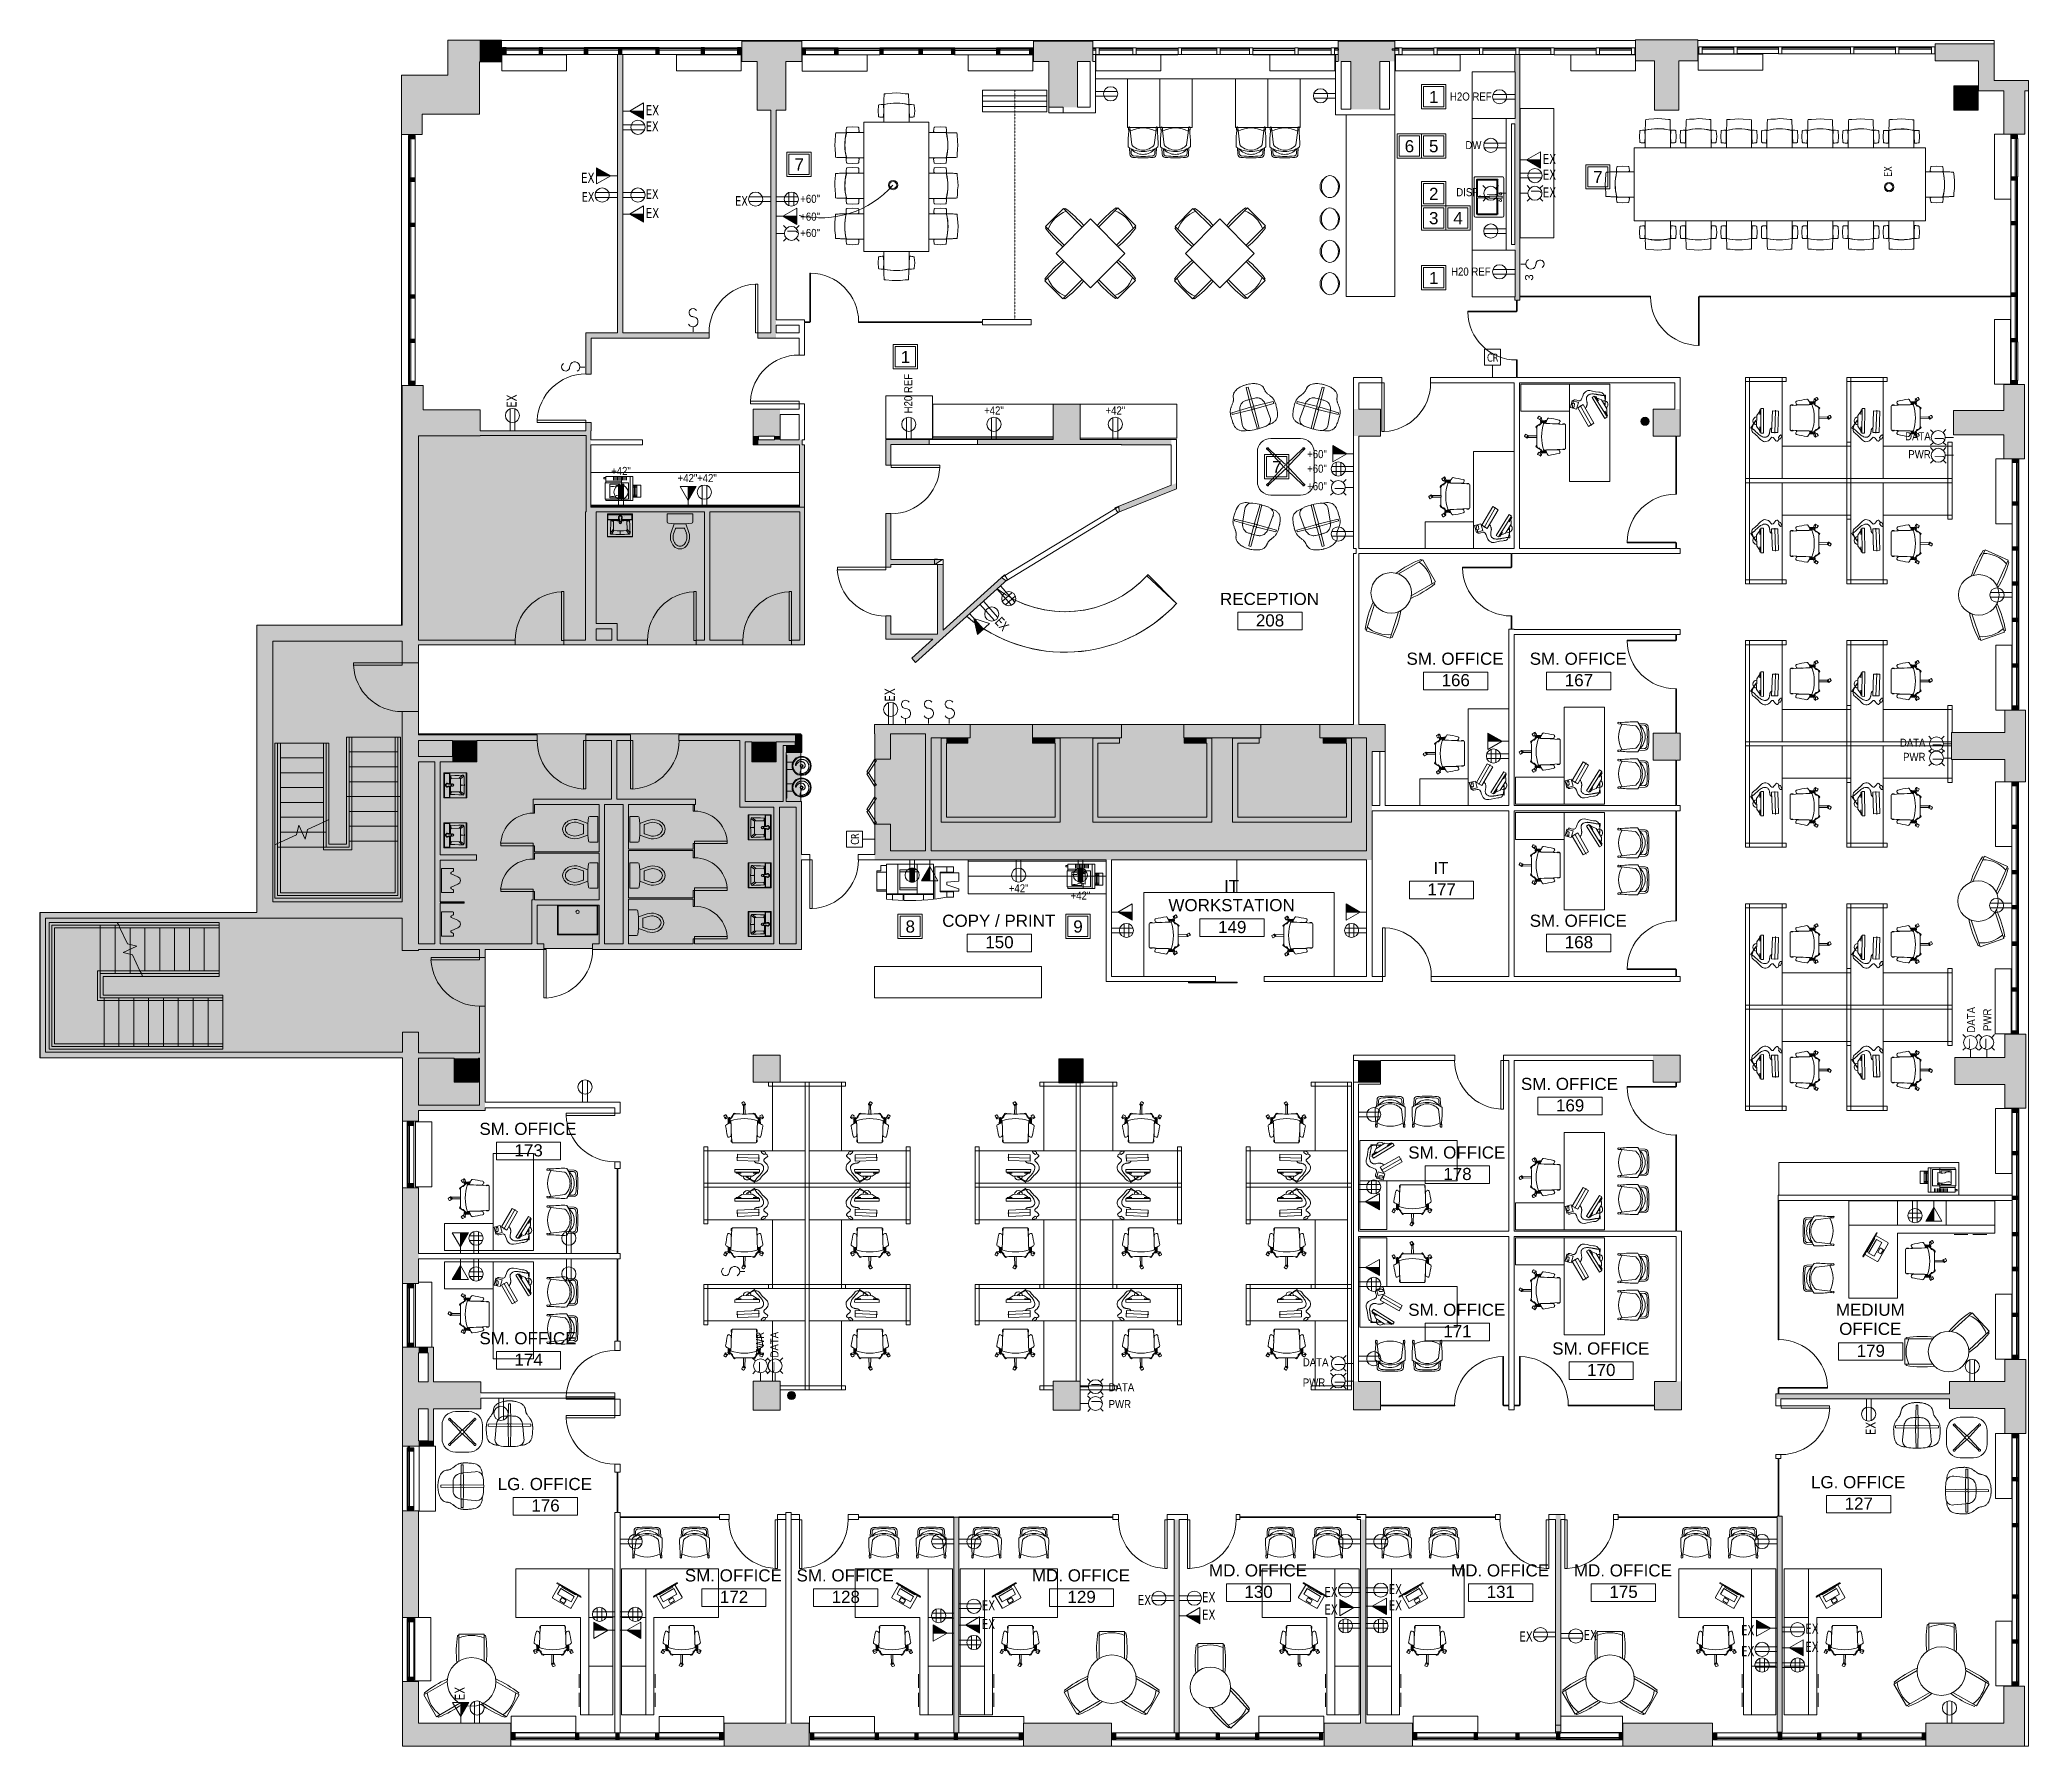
# Model space of a CAD drawing. Header units: inches. Extents: x -674 to 803, y -349 to 915.
import ezdxf

# ---------------------------------------------------------------- set-up
doc = ezdxf.new("R2010")
doc.units = ezdxf.units.IN
doc.header["$MEASUREMENT"] = 0
doc.linetypes.add('Hidden 1_8_', pattern=[0.1875, 0.125, -0.0625])
for name, color, linetype, lineweight in [('A-ANNO-NOTE', 4, 'Continuous', 13), ('A-AREA-IDEN', 1, 'Continuous', 20), ('A-COLS', 8, 'Continuous', 9), ('A-DETL', 8, 'Continuous', 9), ('A-DETL-GENF', 247, 'Continuous', 9), ('A-DETL-HDLN', 8, 'Hidden 1_8_', 9), ('A-DETL-MEDM', 8, 'Continuous', 20), ('A-DETL-THIN', 8, 'Continuous', 9), ('A-DOOR', 8, 'Continuous', 13), ('A-FLOR', 8, 'Continuous', 13), ('A-FLOR-HRAL', 8, 'Continuous', 13), ('A-FLOR-HRAL-MBND', 8, 'Continuous', 13), ('A-GLAZ-CURT', 8, 'Continuous', 13), ('A-GLAZ-CWMG', 8, 'Continuous', 13), ('A-WALL', 8, 'Continuous', 13), ('A-WALL-PATT', 8, 'Continuous', 13), ('E-COMM-IDEN', 4, 'Continuous', 9), ('E-ELEC-FIXT-IDEN', 4, 'Continuous', 9), ('I-FURN', 47, 'Continuous', 9), ('I-FURN-HDLN', 47, 'Continuous', 9), ('I-WALL', 8, 'Continuous', 9), ('M-EQPM', 8, 'Continuous', 13), ('P-SANR-FIXT', 8, 'Continuous', 13), ('Q-CASE', 8, 'Continuous', 9), ('Q-SPCQ', 8, 'Continuous', 9), ('S-STRS', 8, 'Continuous', 13), ('S-STRS-MBND', 8, 'Continuous', 13)]:
    doc.layers.add(name, color=color, linetype=linetype, lineweight=lineweight)
doc.styles.add('Arial', font='arial.ttf', dxfattribs={"height": 6})
doc.styles.add('Arial_1', font='arial.ttf', dxfattribs={"width": 0.85, "height": 6})
doc.styles.add('Arial_2', font='arial.ttf', dxfattribs={"height": 9})
doc.styles.add('Tahoma', font='tahoma.ttf', dxfattribs={"width": 0.85, "height": 7.5})
doc.styles.add('Tahoma_1', font='tahoma.ttf', dxfattribs={"width": 0.85, "height": 7.183765})
doc.styles.add('Tahoma_2', font='tahoma.ttf', dxfattribs={"height": 6})
doc.styles.add('Tahoma_3', font='tahoma.ttf', dxfattribs={"width": 0.85, "height": 6})

msp = doc.modelspace()

# ---------------------------------------------------------------- texts
at = {"layer": 'A-ANNO-NOTE'}
for s, insert, char_height, width, attachment_point, line_spacing_factor, style in [('1', (359.2, 877.6), 9, 8.374, 2, 0.941778, 'Arial_2'), ('1', (359.2, 877.6), 9, 8.374, 2, 0.941778, 'Arial_2'), ('EX', (-224.7, 867.1), 7.5, 11.839, 1, 0.994306, 'Tahoma'), ('EX', (-224.7, 855), 7.18, 11.34, 1, 0.994306, 'Tahoma_1'), ('7', (-111, 827.6), 9, 8.374, 2, 0.941778, 'Arial_2'), ('7', (-111, 827.6), 9, 8.374, 2, 0.941778, 'Arial_2'), ('6', (341.2, 841.2), 9, 8.374, 2, 0.941778, 'Arial_2'), ('6', (341.2, 841.2), 9, 8.374, 2, 0.941778, 'Arial_2'), ('5', (359.2, 841.2), 9, 8.374, 2, 0.941778, 'Arial_2'), ('5', (359.2, 841.2), 9, 8.374, 2, 0.941778, 'Arial_2'), ('EX', (440, 830.9), 7.5, 11.839, 1, 0.994306, 'Tahoma'), ('EX', (-272.6, 817), 7.5, 11.839, 1, 0.994306, 'Tahoma'), ('EX', (440, 819.4), 7.5, 11.839, 1, 0.994306, 'Tahoma'), ('7', (480.9, 818.3), 9, 8.374, 2, 0.941778, 'Arial_2'), ('7', (480.9, 818.3), 9, 8.374, 2, 0.941778, 'Arial_2'), ('EX', (-272.2, 802.7), 7.18, 11.34, 1, 0.994306, 'Tahoma_1'), ('EX', (-224.7, 804.8), 7.18, 11.34, 1, 0.994306, 'Tahoma_1'), ('EX', (-158.5, 799.7), 7.18, 11.34, 1, 0.994306, 'Tahoma_1'), ('2', (359.2, 805.9), 9, 8.374, 2, 0.941778, 'Arial_2'), ('2', (359.2, 805.9), 9, 8.374, 2, 0.941778, 'Arial_2'), ('EX', (440, 806.2), 7.5, 11.839, 1, 0.994306, 'Tahoma'), ('EX', (-224.7, 790.9), 7.5, 11.839, 1, 0.994306, 'Tahoma'), ('3', (359.2, 787.9), 9, 8.374, 2, 0.941778, 'Arial_2'), ('3', (359.2, 787.9), 9, 8.374, 2, 0.941778, 'Arial_2'), ('4', (377.2, 787.9), 9, 8.374, 2, 0.941778, 'Arial_2'), ('4', (377.2, 787.9), 9, 8.374, 2, 0.941778, 'Arial_2'), ('1', (359.2, 743.5), 9, 8.374, 2, 0.941778, 'Arial_2'), ('1', (359.2, 743.5), 9, 8.374, 2, 0.941778, 'Arial_2'), ('1', (-32.2, 685), 9, 8.374, 2, 0.941778, 'Arial_2'), ('7', (243, 603.5), 9, 8.374, 2, 0.941778, 'Arial_2'), ('7', (243, 603.5), 9, 8.374, 2, 0.941778, 'Arial_2'), ('8', (-28.7, 263.1), 9, 8.374, 2, 0.941778, 'Arial_2'), ('9', (95.6, 263.1), 9, 8.374, 2, 0.941778, 'Arial_2'), ('EX', (187.5, -234.5), 7.5, 11.839, 1, 0.994306, 'Tahoma'), ('EX', (278.2, -230.6), 7.5, 11.839, 1, 0.994306, 'Tahoma'), ('EX', (325.8, -228.5), 7.5, 11.839, 1, 0.994306, 'Tahoma'), ('EX', (24.3, -240.5), 7.5, 11.839, 1, 0.994306, 'Tahoma'), ('EX', (139.9, -236.6), 7.5, 11.839, 1, 0.994306, 'Tahoma'), ('EX', (187.5, -247.5), 7.5, 11.839, 1, 0.994306, 'Tahoma'), ('EX', (278.2, -243.6), 7.5, 11.839, 1, 0.994306, 'Tahoma'), ('EX', (325.8, -240.5), 7.5, 11.839, 1, 0.994306, 'Tahoma'), ('EX', (24.3, -254.4), 7.5, 11.839, 1, 0.994306, 'Tahoma'), ('EX', (422.7, -263.6), 7.5, 11.839, 1, 0.994306, 'Tahoma'), ('EX', (470.3, -262.5), 7.5, 11.839, 1, 0.994306, 'Tahoma'), ('EX', (586.9, -258.9), 7.5, 11.839, 1, 0.994306, 'Tahoma'), ('EX', (634.5, -257.8), 7.5, 11.839, 1, 0.994306, 'Tahoma'), ('EX', (586.9, -274.5), 7.5, 11.839, 1, 0.994306, 'Tahoma'), ('EX', (634.5, -271.3), 7.5, 11.839, 1, 0.994306, 'Tahoma')]:
    msp.add_mtext(s, dxfattribs=dict(at, insert=insert, char_height=char_height, width=width, attachment_point=attachment_point, line_spacing_factor=line_spacing_factor, style=style))
at = {"layer": 'A-ANNO-NOTE', "attachment_point": 1, "line_spacing_factor": 0.994306}
for insert, char_height, width, rotation, style in [((692.8, 813.9), 6, 9.471, 90, 'Tahoma_3'), ((-327.9, 642.9), 7.5, 11.839, 90, 'Tahoma'), ((38.8, 488.7), 7.18, 11.34, 312, 'Tahoma_1'), ((-47.6, 425.2), 7.5, 11.839, 90, 'Tahoma'), ((679.2, -118.2), 7.5, 11.839, 90, 'Tahoma'), ((-366.3, -314.6), 7.5, 11.839, 90, 'Tahoma')]:
    msp.add_mtext('EX', dxfattribs=dict(at, insert=insert, char_height=char_height, width=width, rotation=rotation, style=style))
at = {"layer": 'A-ANNO-NOTE', "char_height": 6, "attachment_point": 1, "rotation": 90}
for s, insert, width, style in [('J', (398.8, 800), 1.515, 'Tahoma_2'), ('J', (431.2, 802.3), 1.515, 'Tahoma_2'), ('J', (-119.8, 772.7), 1.515, 'Tahoma_2'), ('J', (730.3, 619.1), 1.515, 'Tahoma_2'), ('J', (730.3, 605.9), 1.515, 'Tahoma_2'), ('J', (285.8, 582.1), 1.515, 'Tahoma_2'), ('J', (729, 392.1), 1.515, 'Tahoma_2'), ('J', (729, 381.6), 1.515, 'Tahoma_2'), ('CR', (-72.7, 319.2), 10.044, 'Tahoma_3'), ('J', (285.8, -66.9), 1.515, 'Tahoma_2'), ('J', (105.6, -81.8), 1.515, 'Tahoma_2'), ('J', (285.8, -79.9), 1.515, 'Tahoma_2'), ('J', (105.6, -94.3), 1.515, 'Tahoma_2')]:
    msp.add_mtext(s, dxfattribs=dict(at, insert=insert, width=width, style=style))
at = {"layer": 'A-ANNO-NOTE', "char_height": 6, "attachment_point": 1}
for s, insert, width, style in [('CR', (398.7, 683.1), 10.044, 'Tahoma_3'), ('J', (755.3, 175.5), 1.515, 'Tahoma_2'), ('J', (767.3, 175.5), 1.515, 'Tahoma_2'), ('J', (-141.4, -64.1), 1.515, 'Tahoma_2'), ('J', (-130.7, -64.1), 1.515, 'Tahoma_2')]:
    msp.add_mtext(s, dxfattribs=dict(at, insert=insert, width=width, style=style))
at = {"layer": 'A-AREA-IDEN', "char_height": 9, "attachment_point": 2, "line_spacing_factor": 0.941778, "style": 'Arial_2'}
for s, insert, width in [('RECEPTION', (237.5, 505.8), 87.488), ('208', (237.9, 489.9), 25.123), ('SM. OFFICE', (375, 461.5), 85.835), ('SM. OFFICE', (466.3, 461.5), 85.835), ('166', (375.5, 445.6), 25.123), ('167', (466.8, 445.6), 25.123), ('IT', (364.6, 306.5), 13.333), ('IT\\PWORKSTATION', (209.4, 293.1), 111.619), ('177', (365.1, 290.6), 25.123), ('COPY / PRINT', (36.9, 267.4), 99.829), ('SM. OFFICE', (466.3, 267.4), 85.835), ('150', (37.4, 251.5), 25.123), ('149', (209.9, 262.7), 25.123), ('168', (466.8, 251.5), 25.123), ('SM. OFFICE', (459.8, 146.5), 85.835), ('169', (460.3, 130.6), 25.123), ('SM. OFFICE', (-312, 113.2), 85.835), ('173', (-311.5, 97.3), 25.123), ('SM. OFFICE', (376.3, 95.7), 85.835), ('178', (376.8, 79.8), 25.123), ('SM. OFFICE', (376.3, -20.8), 85.835), ('MEDIUM\\POFFICE', (682.7, -20.8), 60.713), ('SM. OFFICE', (-312, -41.9), 85.835), ('171', (376.8, -36.7), 25.123), ('174', (-311.5, -57.8), 25.123), ('SM. OFFICE', (483, -49.5), 85.835), ('179', (683.1, -51.2), 25.123), ('170', (483.4, -65.4), 25.123), ('LG. OFFICE', (-299.5, -149.9), 83.411), ('LG. OFFICE', (673.7, -148.5), 83.411), ('176', (-299, -165.8), 25.123), ('127', (674.2, -164.4), 25.123), ('SM. OFFICE', (-159.8, -217.6), 85.835), ('SM. OFFICE', (-77, -217.6), 85.835), ('MD. OFFICE', (97.8, -217.6), 86.607), ('MD. OFFICE', (229, -213.9), 86.607), ('MD. OFFICE', (408.4, -213.9), 86.607), ('MD. OFFICE', (499.4, -213.9), 86.607), ('172', (-159.3, -233.5), 25.123), ('128', (-76.5, -233.5), 25.123), ('129', (98.3, -233.5), 25.123), ('130', (229.4, -229.8), 25.123), ('131', (408.9, -229.8), 25.123), ('175', (499.9, -229.8), 25.123)]:
    msp.add_mtext(s, dxfattribs=dict(at, insert=insert, width=width))
at = {"layer": 'E-COMM-IDEN', "char_height": 6, "width": 17.336, "attachment_point": 2, "line_spacing_factor": 0.941778, "style": 'Arial_1'}
for s, insert in [('+60"', (-102.9, 787.5)), ('+60"', (272.7, 611.6)), ('+42"', (-193.8, 593.8))]:
    msp.add_mtext(s, dxfattribs=dict(at, insert=insert))
at = {"layer": 'E-ELEC-FIXT-IDEN', "char_height": 6, "attachment_point": 2, "line_spacing_factor": 0.941778, "style": 'Arial_1'}
for s, insert, width in [('H2O REF', (386.7, 876.5), 36.582), ('DW', (388.6, 840.5), 14.03), ('+60"', (-102.9, 800.7), 17.336), ('DISP.', (385.2, 805.6), 22.111), ('+60"', (-102.9, 775.4), 17.336), ('H20 REF', (386.7, 746.8), 34.745), ('+42"', (33.3, 643.9), 17.336), ('+42"', (123.3, 643.9), 17.336), ('DATA', (718, 624.8), 22.552), ('PWR', (719.2, 611.5), 19.687), ('+42"', (-243.1, 599.1), 17.336), ('+42"', (-179.4, 593.8), 17.336), ('+60"', (272.7, 600.8), 17.336), ('+60"', (272.7, 587.8), 17.336), ('DATA', (714.1, 397.8), 22.552), ('PWR', (715.3, 387.3), 19.687), ('+42"', (51.6, 289.9), 17.336), ('+42"', (97.4, 284.5), 17.336), ('DATA', (271.7, -61.2), 22.552), ('DATA', (127.8, -79.7), 22.552), ('PWR', (270.5, -76.2), 19.687), ('PWR', (126.6, -92.2), 19.687)]:
    msp.add_mtext(s, dxfattribs=dict(at, insert=insert, width=width))
at = {"layer": 'E-ELEC-FIXT-IDEN', "char_height": 6, "attachment_point": 2, "rotation": 90, "line_spacing_factor": 0.941778, "style": 'Arial_1'}
for s, insert, width in [('H20 REF', (-33.2, 653.4), 34.745), ('DATA', (754.4, 189.5), 22.552), ('PWR', (766.4, 189.5), 19.687), ('PWR', (-143.1, -50), 19.687), ('DATA', (-132.4, -51.2), 22.552)]:
    msp.add_mtext(s, dxfattribs=dict(at, insert=insert, width=width))

# ---------------------------------------------------------------- blocks, each defined once
blk = doc.blocks.new('Copiers _ Printers - Copier - 60x27-629827-New Construction - Tel_Data_Elec Plan')
at = {"layer": 'I-FURN'}
for p, q in [((-21.9, 13.5), (-12.9, 15)), ((-12.9, 15), (-12.9, -9)), ((-12.1, 15), (-12.1, -11)), ((-4.6, 11.5), (-4.6, 15.7)), ((9.9, 11.5), (9.9, 15.9)), ((10.4, 11.5), (10.4, 15.9)), ((18.4, 11.5), (18.4, 15.4)), ((22.9, -11), (22.9, 15)), ((-30.9, 9), (-16.9, 9)), ((-30.9, 7.2), (-30.9, 9)), ((-21.9, 4.3), (-30.9, 7.2)), ((-30.9, 1.5), (-21.9, 2.3)), ((-30.9, -4.5), (-30.9, 1.5)), ((-26.9, 13.5), (-21.9, 13.5)), ((-26.9, 9.5), (-26.9, 13.5)), ((-21.9, 9.5), (-26.9, 9.5)), ((-21.9, 9.5), (-21.9, 13.5)), ((-16.9, 9.5), (-21.9, 9.5)), ((-21.9, 2.3), (-21.9, 4.3)), ((-16.9, -5), (-16.9, 9.5)), ((-12.1, 11.5), (22.9, 11.5)), ((-12.1, 11), (22.9, 11)), ((0, -11), (0, 11)), ((12.9, 8.1), (0, 8.1)), ((0, 6.6), (12.9, 6.6)), ((12.9, 6.6), (12.9, 8.1)), ((12.9, -5.3), (12.9, 6.6)), ((14.4, -11), (14.4, 11)), ((29.9, 9), (22.9, 9)), ((22.9, 8), (29.9, 8)), ((29.9, -6), (29.9, 9)), ((-16.9, -4.5), (-30.9, -4.5)), ((-26.9, -5), (-21.9, -5)), ((-26.9, -9), (-26.9, -5)), ((-21.9, -9), (-26.9, -9)), ((-21.9, -5), (-21.9, -9)), ((-21.9, -5), (-16.9, -5)), ((-12.9, -9), (-21.9, -9)), ((-12.1, -11), (22.9, -11)), ((12.9, -5.3), (0, -5.3)), ((0, -6.8), (12.9, -6.8)), ((12.9, -6.8), (12.9, -5.3)), ((22.9, -5), (29.9, -5)), ((22.9, -10), (26.9, -10)), ((26.9, -6), (29.9, -6)), ((26.9, -10), (26.9, -6))]:
    blk.add_line(p, q, dxfattribs=at)
blk.add_arc((5.4, -137.6), 153.6, 83.459, 96.541, dxfattribs=at)
blk = doc.blocks.new('Single-Flush - 36_ x 84_-1515426-New Construction - Tel_Data_Elec Plan')
at = {"layer": 'A-DOOR'}
for p, q in [((16.2, 1.7), (16.2, 37.8)), ((18, 37.8), (16.2, 37.8)), ((18, 1.7), (18, 37.8)), ((18, 1.7), (16.2, 1.7))]:
    blk.add_line(p, q, dxfattribs=at)
blk.add_arc((18, 1.7), 36.1, 92.7812, 180, dxfattribs=at)
blk = doc.blocks.new('Single-Flush - 36_ x 84_-1515510-New Construction - Tel_Data_Elec Plan')
at = {"layer": 'A-DOOR'}
for p, q in [((16.2, -2), (16.2, -38)), ((18, -2), (16.2, -2)), ((18, -2), (18, -38)), ((18, -38), (16.2, -38))]:
    blk.add_line(p, q, dxfattribs=at)
blk.add_arc((18, -2), 36.1, 180, 267.2188, dxfattribs=at)
blk = doc.blocks.new('Single-Flush - 36_ x 84_-1515574-New Construction - Tel_Data_Elec Plan')
at = {"layer": 'A-DOOR'}
for p, q in [((16.2, 2), (16.2, 38)), ((18, 38), (16.2, 38)), ((18, 2), (18, 38)), ((18, 2), (16.2, 2))]:
    blk.add_line(p, q, dxfattribs=at)
blk.add_arc((18, 2), 36.1, 92.7812, 180, dxfattribs=at)
blk = doc.blocks.new('Single-Flush - 36_ x 84_-1515770-New Construction - Tel_Data_Elec Plan')
at = {"layer": 'A-DOOR'}
for p, q in [((16.2, -1.9), (16.2, -37.9)), ((18, -1.9), (16.2, -1.9)), ((18, -1.9), (18, -37.9)), ((18, -37.9), (16.2, -37.9))]:
    blk.add_line(p, q, dxfattribs=at)
blk.add_arc((18, -1.9), 36.1, 180, 267.2188, dxfattribs=at)
blk = doc.blocks.new('Single-Flush - 36_ x 84_-1516236-New Construction - Tel_Data_Elec Plan')
at = {"layer": 'A-DOOR'}
for p, q in [((16.2, 1.9), (16.2, 37.9)), ((18, 37.9), (16.2, 37.9)), ((18, 1.9), (18, 37.9)), ((18, 1.9), (16.2, 1.9))]:
    blk.add_line(p, q, dxfattribs=at)
blk.add_arc((18, 1.9), 36.1, 92.7812, 180, dxfattribs=at)
blk = doc.blocks.new('Copiers _ Printers - Printer - Counter-629823-New Construction - Tel_Data_Elec Plan')
at = {"layer": 'I-FURN'}
for p, q in [((-14.5, 10), (-14.5, 9)), ((-13, 10), (-14.5, 10)), ((-14.5, 9), (-13, 9)), ((-13.5, 6.1), (3.8, 6.1)), ((-13.5, 2.1), (-13.5, 6.1)), ((-13.5, -5.9), (-13.5, 2.1)), ((-13, 10.9), (7, 10.9)), ((-13, 6.1), (-13, 10.9)), ((-13, 7.4), (-1.5, 7.4)), ((-10, 5.1), (-2.5, 5.1)), ((-10, 2.1), (-10, 5.1)), ((-10, -4.9), (-10, 2.1)), ((-7.3, 10.9), (-7.3, 8.1)), ((-6.3, 10.9), (-6.3, 8.1)), ((-5.3, 10.9), (-5.3, 8.1)), ((-4.3, 10.9), (-4.3, 8.1)), ((-3.3, 10.9), (-3.3, 8.1)), ((-2.5, 5.1), (-2.5, 4.3)), ((-2.3, 10.9), (-2.3, 8.1)), ((-1.5, 10.9), (-1.5, 4.2)), ((-0.8, 5.2), (0.3, 5.2)), ((-0.8, 4.4), (-0.8, 5.2)), ((0.3, 4.4), (-0.8, 4.4)), ((-0.7, 10.9), (-0.7, 8.1)), ((0, 3.7), (0, 2.1)), ((0, 2.1), (0, -3.7)), ((0.3, 10.9), (0.3, 8.1)), ((0.3, 5.2), (0.3, 4.4)), ((1.3, 10.9), (1.3, 8.1)), ((2.3, 10.9), (2.3, 8.1)), ((3.8, 6.1), (3.8, 2.1)), ((3.8, 2.1), (3.8, -5.9)), ((5, 10.9), (5, 2.1)), ((5, 2.1), (5, -7.1)), ((7, 10.9), (7, 2.1)), ((7, 4.4), (13, 4.4)), ((7, 3.9), (10, 3.9)), ((10, 2.9), (7, 2.9)), ((7, 2.1), (7, -7.1)), ((9, 3.9), (7.8, 2.9)), ((8.8, 2.4), (8.1, 2.4)), ((8.1, 2.4), (8.1, 2.1)), ((8.1, 2.1), (8.1, 0)), ((8.1, 0), (8.8, 0)), ((8.8, 2.1), (8.8, 2.4)), ((8.8, 0), (8.8, 2.1)), ((10, 3.9), (10, 2.1)), ((10, 2.1), (10, -4.1)), ((13, 4.4), (13, 2.1)), ((13, 2.1), (13, -4.6)), ((3.8, -5.9), (-13.5, -5.9)), ((-13, -7.1), (-13, -5.9)), ((7, -7.1), (-13, -7.1)), ((-2.5, -4.9), (-10, -4.9)), ((-2.5, -3.1), (-2.5, -4.9)), ((-1.5, -3.2), (-1.5, -7.1)), ((10, -3.1), (7, -3.1)), ((10, -4.1), (7, -4.1)), ((13, -4.6), (7, -4.6)), ((9, -4.1), (7.8, -3.1)), ((8.1, -0.3), (8.8, -0.3)), ((8.1, -2.7), (8.1, -0.3)), ((8.8, -2.7), (8.1, -2.7)), ((8.8, -0.3), (8.8, -2.7))]:
    blk.add_line(p, q, dxfattribs=at)
for centre, radius, start, end in [((-8, 9.5), 6.22, 251.0979, 267.3106), ((-8, 9.5), 6.22, 267.3106, 283.5233), ((-8, 9.5), 6.22, 283.5233, 299.736), ((-3.1, -3.4), 7.71, 66.3413, 104.709), ((-8, 2.1), 6.22, 251.0979, 299.736), ((-3.1, -10.8), 7.71, 66.3413, 104.709)]:
    blk.add_arc(centre, radius, start, end, dxfattribs=at)
blk = doc.blocks.new('Workstation - 6x6 - Workstation - 6x6-1609097-New Construction - Tel_Data_Elec Plan')
at = {"layer": 'I-FURN'}
for p, q in [((-76.5, 1.5), (-76.5, -1.5)), ((-73.5, 1.5), (-76.5, 1.5)), ((-73.5, -1.5), (-73.5, 1.5)), ((-73.5, 1.5), (-1.5, 1.5)), ((-1.5, 1.5), (1.5, 1.5)), ((-1.5, -1.5), (-1.5, 1.5)), ((-1.5, 1.5), (-1.5, -1.5)), ((1.5, 1.5), (-1.5, 1.5)), ((1.5, 1.5), (1.5, -1.5)), ((73.5, 1.5), (1.5, 1.5)), ((1.5, -1.5), (1.5, 1.5)), ((73.5, 1.5), (76.5, 1.5)), ((73.5, -1.5), (73.5, 1.5)), ((76.5, 1.5), (76.5, -1.5)), ((-76.5, -1.5), (-73.5, -1.5)), ((-76.5, -28.5), (-76.5, -1.5)), ((-73.5, -1.5), (-73.5, -28.5)), ((-1.5, -1.5), (-73.5, -1.5)), ((-35.3, -9.7), (-53.4, -9.8)), ((-53.4, -9.8), (-53.4, -11.8)), ((-53.4, -11.8), (-35.2, -11.7)), ((-48.3, -6.8), (-52.6, -9.8)), ((-52.6, -9.1), (-48.9, -9)), ((-52.6, -9.8), (-52.6, -9.1)), ((-40.4, -6.7), (-48.3, -6.8)), ((-36, -9.7), (-40.4, -6.7)), ((-39.8, -9), (-36, -9)), ((-36, -9), (-36, -9.7)), ((-35.2, -11.7), (-35.3, -9.7)), ((-1.5, -1.5), (-1.5, -73.5)), ((1.5, -1.5), (-1.5, -1.5)), ((-1.5, -1.5), (1.5, -1.5)), ((-1.5, -73.5), (-1.5, -1.5)), ((1.5, -1.5), (73.5, -1.5)), ((1.5, -73.5), (1.5, -1.5)), ((1.5, -1.5), (1.5, -73.5)), ((35.2, -11.7), (35.3, -9.7)), ((53.4, -11.8), (35.2, -11.7)), ((35.3, -9.7), (53.4, -9.8)), ((36, -9.7), (40.4, -6.7)), ((36, -9), (36, -9.7)), ((39.8, -9), (36, -9)), ((40.4, -6.7), (48.3, -6.8)), ((48.3, -6.8), (52.6, -9.8)), ((52.6, -9.1), (48.9, -9)), ((52.6, -9.8), (52.6, -9.1)), ((53.4, -9.8), (53.4, -11.8)), ((76.5, -1.5), (73.5, -1.5)), ((73.5, -1.5), (73.5, -28.5)), ((76.5, -28.5), (76.5, -1.5)), ((-76.5, -25.5), (-76.5, -28.5)), ((-73.5, -25.5), (-76.5, -25.5)), ((-76.5, -28.5), (-73.5, -28.5)), ((-73.5, -28.5), (-76.5, -28.5)), ((-73.5, -28.5), (-73.5, -25.5)), ((-73.5, -25.5), (-1.5, -25.5)), ((-52.2, -20.7), (-35.3, -20.1)), ((-51.7, -18.4), (-35.7, -17.8)), ((-51.6, -23), (-51.7, -18.4)), ((-35.6, -22.5), (-51.6, -23)), ((-35.7, -17.8), (-35.6, -22.5)), ((-31.9, -22.8), (-33.5, -24)), ((-32.8, -25.2), (-30.9, -24.5)), ((-25.5, -25.5), (-25.5, -73.5)), ((73.5, -25.5), (1.5, -25.5)), ((25.5, -25.5), (25.5, -73.5)), ((32.8, -25.2), (30.9, -24.5)), ((31.9, -22.8), (33.5, -24)), ((52.2, -20.7), (35.3, -20.1)), ((35.7, -17.8), (35.6, -22.5)), ((35.6, -22.5), (51.6, -23)), ((51.7, -18.4), (35.7, -17.8)), ((51.6, -23), (51.7, -18.4)), ((73.5, -25.5), (76.5, -25.5)), ((73.5, -28.5), (73.5, -25.5)), ((76.5, -28.5), (73.5, -28.5)), ((73.5, -28.5), (76.5, -28.5)), ((76.5, -25.5), (76.5, -28.5)), ((-56.1, -32.1), (-56.1, -33.7)), ((-55.9, -32.1), (-56.1, -32.1)), ((-56.1, -33.7), (-55.9, -33.7)), ((-55.9, -35.4), (-55.6, -31.6)), ((-55.9, -33.7), (-55.9, -32.1)), ((-55.6, -31.6), (-55.2, -31.5)), ((-55.2, -31.5), (-37.9, -31.5)), ((-37.9, -31.5), (-37.5, -31.6)), ((-37.5, -31.6), (-37.2, -35.4)), ((-37.2, -33.7), (-37.2, -32.1)), ((-37.2, -32.1), (-37, -32.1)), ((-37, -33.7), (-37.2, -33.7)), ((-37, -32.1), (-37, -33.7)), ((37, -32.1), (37, -33.7)), ((37.2, -32.1), (37, -32.1)), ((37, -33.7), (37.2, -33.7)), ((37.5, -31.6), (37.2, -35.4)), ((37.2, -33.7), (37.2, -32.1)), ((37.9, -31.5), (37.5, -31.6)), ((55.2, -31.5), (37.9, -31.5)), ((55.6, -31.6), (55.2, -31.5)), ((55.9, -35.4), (55.6, -31.6)), ((55.9, -33.7), (55.9, -32.1)), ((55.9, -32.1), (56.1, -32.1)), ((56.1, -33.7), (55.9, -33.7)), ((56.1, -32.1), (56.1, -33.7)), ((-60.6, -49.3), (-61.7, -51.2)), ((-60.7, -49.4), (-61.7, -51.1)), ((-61.7, -51.1), (-61.7, -51.1)), ((-61.6, -51.4), (-60.3, -52.2)), ((-60.7, -49.4), (-60.7, -49.4)), ((-60, -49.5), (-60.4, -49.3)), ((-60.1, -52.1), (-59, -50.3)), ((-60, -52.1), (-59, -50.4)), ((-60, -52), (-60, -52.1)), ((-58.4, -48.9), (-59.8, -49.4)), ((-57.8, -49.9), (-59.5, -50.4)), ((-59, -50.4), (-59.1, -50.4)), ((-58.5, -46.7), (-58.5, -45.5)), ((-58.4, -47.2), (-58.4, -49)), ((-58.4, -48), (-58, -48)), ((-58.3, -49), (-58.4, -48)), ((-57, -49), (-58.3, -49)), ((-57.6, -50), (-58.3, -49.4)), ((-58.1, -47.5), (-58, -46.3)), ((-58, -48.3), (-58, -46.3)), ((-57.6, -48.3), (-58, -48.3)), ((-57.6, -46.4), (-57.6, -48.3)), ((-57.6, -48), (-57, -48)), ((-57.5, -47.6), (-57.5, -46.3)), ((-56.5, -49.8), (-57.4, -50.1)), ((-57.2, -47.3), (-57.2, -48)), ((-57.1, -46.7), (-57.1, -46.2)), ((-57.1, -47), (-57.1, -46.7)), ((-56.8, -49.2), (-54.3, -53.1)), ((-56.8, -49.2), (-56.8, -49.2)), ((-56.5, -46.9), (-56.5, -45.9)), ((-54.3, -53.1), (-53.7, -53.5)), ((-47.3, -59), (-48.3, -60.9)), ((-47.2, -52.8), (-47.1, -59.4)), ((-46, -59.5), (-47, -59)), ((-45.9, -52.8), (-46, -59.4)), ((-38.8, -53.1), (-39.4, -53.5)), ((-36.3, -49.2), (-38.8, -53.1)), ((-36.6, -46.9), (-36.6, -45.9)), ((-36.6, -49.8), (-35.7, -50.1)), ((-36.3, -49.2), (-36.3, -49.2)), ((-35.5, -48), (-36.1, -48)), ((-36.1, -49), (-34.8, -49)), ((-36, -46.7), (-36, -46.2)), ((-36, -47), (-36, -46.7)), ((-35.9, -47.3), (-35.9, -48)), ((-35.6, -47.6), (-35.6, -46.3)), ((-35.5, -46.4), (-35.5, -48.3)), ((-35.5, -48.3), (-35.1, -48.3)), ((-35.5, -50), (-34.8, -49.4)), ((-35.3, -49.9), (-33.6, -50.4)), ((-35.1, -48.3), (-35.1, -46.3)), ((-34.7, -48), (-35.1, -48)), ((-35, -47.5), (-35, -46.3)), ((-34.4, -50.2), (-35, -51.2)), ((-34.4, -50.1), (-34.9, -51.1)), ((-34.9, -51.1), (-34.9, -51.1)), ((-34.9, -51.4), (-33.6, -52.2)), ((-34.8, -49), (-34.7, -48)), ((-34.7, -47.2), (-34.7, -49)), ((-34.7, -48.9), (-33.3, -49.4)), ((-34.6, -46.7), (-34.6, -45.5)), ((-33.3, -52.1), (-32.3, -50.3)), ((-33.3, -52), (-33.2, -52.1)), ((-33.2, -52.1), (-32.3, -50.4)), ((-32.3, -50), (-32.8, -49.7)), ((-32.3, -50.4), (-32.3, -50.4)), ((32.3, -50), (32.8, -49.7)), ((33.3, -52.1), (32.3, -50.3)), ((32.3, -50.4), (32.3, -50.4)), ((33.2, -52.1), (32.3, -50.4)), ((33.3, -52), (33.2, -52.1)), ((34.7, -48.9), (33.3, -49.4)), ((35.3, -49.9), (33.6, -50.4)), ((34.9, -51.4), (33.6, -52.2)), ((34.4, -50.1), (34.9, -51.1)), ((34.4, -50.2), (35, -51.2)), ((34.6, -46.7), (34.6, -45.5)), ((34.7, -47.2), (34.7, -49)), ((34.7, -48), (35.1, -48)), ((34.8, -49), (34.7, -48)), ((36.1, -49), (34.8, -49)), ((35.5, -50), (34.8, -49.4)), ((34.9, -51.1), (34.9, -51.1)), ((35, -47.5), (35, -46.3)), ((35.1, -48.3), (35.1, -46.3)), ((35.5, -48.3), (35.1, -48.3)), ((35.5, -46.4), (35.5, -48.3)), ((35.5, -48), (36.1, -48)), ((35.6, -47.6), (35.6, -46.3)), ((36.6, -49.8), (35.7, -50.1)), ((35.9, -47.3), (35.9, -48)), ((36, -46.7), (36, -46.2)), ((36, -47), (36, -46.7)), ((36.3, -49.2), (38.8, -53.1)), ((36.3, -49.2), (36.3, -49.2)), ((36.6, -46.9), (36.6, -45.9)), ((38.8, -53.1), (39.4, -53.5)), ((45.9, -52.8), (46, -59.4)), ((46, -59.5), (47, -59)), ((47.2, -52.8), (47.1, -59.4)), ((47.3, -59), (48.3, -60.9)), ((54.3, -53.1), (53.7, -53.5)), ((56.8, -49.2), (54.3, -53.1)), ((56.5, -46.9), (56.5, -45.9)), ((56.5, -49.8), (57.4, -50.1)), ((56.8, -49.2), (56.8, -49.2)), ((57.6, -48), (57, -48)), ((57, -49), (58.3, -49)), ((57.1, -46.7), (57.1, -46.2)), ((57.1, -47), (57.1, -46.7)), ((57.2, -47.3), (57.2, -48)), ((57.5, -47.6), (57.5, -46.3)), ((57.6, -46.4), (57.6, -48.3)), ((57.6, -48.3), (58, -48.3)), ((57.6, -50), (58.3, -49.4)), ((57.8, -49.9), (59.5, -50.4)), ((58.1, -47.5), (58, -46.3)), ((58, -48.3), (58, -46.3)), ((58.4, -48), (58, -48)), ((58.3, -49), (58.4, -48)), ((58.4, -47.2), (58.4, -49)), ((58.4, -48.9), (59.8, -49.4)), ((58.5, -46.7), (58.5, -45.5)), ((60.1, -52.1), (59, -50.3)), ((59, -50.4), (59.1, -50.4)), ((60, -52.1), (59, -50.4)), ((60, -49.5), (60.4, -49.3)), ((60, -52), (60, -52.1)), ((61.6, -51.4), (60.3, -52.2)), ((60.6, -49.3), (61.7, -51.2)), ((60.7, -49.4), (61.7, -51.1)), ((60.7, -49.4), (60.7, -49.4)), ((61.7, -51.1), (61.7, -51.1)), ((-47.4, -59.1), (-48.3, -60.8)), ((-48.3, -60.8), (-48.3, -60.8)), ((-48.3, -61.2), (-47, -61.9)), ((-47.3, -59.1), (-47.4, -59.1)), ((-46.7, -61.8), (-45.6, -60)), ((-46.6, -61.8), (-45.6, -60.1)), ((-46.6, -61.7), (-46.6, -61.8)), ((-45.7, -59.7), (-46, -59.5)), ((-45.6, -60.1), (-45.7, -60.1)), ((-28.5, -73.5), (-28.5, -76.5)), ((-25.5, -73.5), (-28.5, -73.5)), ((-25.5, -76.5), (-25.5, -73.5)), ((-25.5, -73.5), (-1.5, -73.5)), ((-1.5, -73.5), (1.5, -73.5)), ((-1.5, -76.5), (-1.5, -73.5)), ((-1.5, -73.5), (-1.5, -76.5)), ((1.5, -73.5), (-1.5, -73.5)), ((1.5, -73.5), (1.5, -76.5)), ((25.5, -73.5), (1.5, -73.5)), ((1.5, -76.5), (1.5, -73.5)), ((25.5, -73.5), (28.5, -73.5)), ((25.5, -76.5), (25.5, -73.5)), ((28.5, -73.5), (28.5, -76.5)), ((46.7, -61.8), (45.6, -60)), ((45.6, -60.1), (45.7, -60.1)), ((46.6, -61.8), (45.6, -60.1)), ((45.7, -59.7), (46, -59.5)), ((46.6, -61.7), (46.6, -61.8)), ((48.3, -61.2), (47, -61.9)), ((47.3, -59.1), (47.4, -59.1)), ((47.4, -59.1), (48.3, -60.8)), ((48.3, -60.8), (48.3, -60.8)), ((-28.5, -76.5), (-25.5, -76.5)), ((-25.5, -76.5), (-1.5, -76.5)), ((1.5, -76.5), (-1.5, -76.5)), ((-1.5, -76.5), (1.5, -76.5)), ((25.5, -76.5), (1.5, -76.5)), ((28.5, -76.5), (25.5, -76.5))]:
    blk.add_line(p, q, dxfattribs=at)
for centre, radius, start, end in [((-44.3, -6.8), 2.88, 0.2998, 180.2998), ((-44.3, -6.8), 0.885, 0.2998, 180.2998), ((44.3, -6.8), 2.88, 359.7002, 179.7002), ((44.3, -6.8), 0.885, 359.7002, 179.7002), ((-33.2, -24.7), 0.703, 113.9686, 306.3623), ((-32, -24), 1.17, 336.8209, 83.5101), ((32, -24), 1.17, 96.4899, 203.1791), ((33.2, -24.7), 0.703, 233.6377, 66.0314), ((113.5, -72.5), 176.2, 168.1379, 170.6784), ((-59.6, -44.1), 0.749, 170.9769, 238.4268), ((-58, -36.5), 0.859, 67.1573, 167.8576), ((-61.6, -45), 10.1, 60.0767, 67.2087), ((-56.9, -36.8), 0.615, 1.1809, 60.0767), ((-211.8, -39.9), 155.6, 357.9527, 1.1809), ((209.2, -57.4), 266, 175.2633, 176.2298), ((-55.3, -31.9), 0.589, 197.5488, 234.8938), ((-55.3, -33.8), 0.589, 134.4881, 162.4512), ((-37.8, -31.9), 0.589, 305.1062, 342.4512), ((-37.8, -33.8), 0.589, 17.5488, 45.5119), ((-302.3, -57.4), 266, 3.7702, 4.7367), ((118.7, -39.9), 155.6, 178.8191, 182.0473), ((-36.2, -36.8), 0.615, 119.9233, 178.8191), ((-31.5, -45), 10.1, 112.7913, 119.9233), ((-35.1, -36.5), 0.859, 11.5789, 112.8427), ((-206.6, -72.5), 176.2, 9.3216, 11.8593), ((-33.5, -44.1), 0.749, 301.3338, 9.0231), ((206.6, -72.5), 176.2, 168.1407, 170.6784), ((33.5, -44.1), 0.749, 170.9769, 238.6662), ((35.1, -36.5), 0.859, 67.1573, 168.4211), ((31.5, -45), 10.1, 60.0767, 67.2087), ((36.2, -36.8), 0.615, 1.1809, 60.0767), ((-118.7, -39.9), 155.6, 357.9527, 1.1809), ((302.3, -57.4), 266, 175.2633, 176.2298), ((37.8, -31.9), 0.589, 197.5488, 234.8938), ((37.8, -33.8), 0.589, 134.4881, 162.4512), ((55.3, -31.9), 0.589, 305.1062, 342.4512), ((55.3, -33.8), 0.589, 17.5488, 45.5119), ((-209.2, -57.4), 266, 3.7702, 4.7367), ((211.8, -39.9), 155.6, 178.8191, 182.0473), ((56.9, -36.8), 0.615, 119.9233, 178.8191), ((61.6, -45), 10.1, 112.7913, 119.9233), ((58, -36.5), 0.859, 12.1424, 112.8427), ((-113.5, -72.5), 176.2, 9.3216, 11.8621), ((59.6, -44.1), 0.749, 301.5732, 9.0231), ((-61.5, -51.3), 0.2, 150, 240.168), ((-60.5, -49.4), 0.2, 60.112, 150), ((-59.9, -50), 0.445, 153.9362, 242.1792), ((-59.8, -50), 0.583, 123.6493, 153.9089), ((-60.2, -52), 0.2, 240, 330), ((-59.3, -50.8), 1.53, 109.2073, 123.5876), ((-59.9, -49.9), 0.583, 242.1792, 272.5752), ((-45.3, -20.7), 28.2, 238.5433, 244.6019), ((-59.9, -48.9), 1.53, 272.498, 286.7927), ((-59.2, -50.2), 0.2, 330.1295, 344.8673), ((-57.6, -46.8), 0.887, 175.1633, 239.8143), ((-57.8, -49), 0.593, 179.0883, 275.9781), ((-57.8, -45.8), 0.533, 236.2491, 293.0328), ((-57.8, -45.9), 0.5, 238.5326, 292.9427), ((-57.9, -48.9), 0.657, 282.0358, 358.6793), ((-57.5, -49.8), 0.323, 235.5284, 330.3379), ((-58, -46.7), 0.971, 302.0505, 342.3775), ((-57, -45.5), 0.711, 244.5158, 357.9527), ((-57.9, -49.4), 0.922, 323.5318, 350.3393), ((-56.1, -48.5), 1.04, 126.1361, 211.8602), ((-58.2, -49.3), 1.25, 349.0811, 13.6231), ((-60.3, -53.8), 5.75, 42.5052, 54.6291), ((-46.5, -18), 31.4, 251.1164, 288.8836), ((-54.6, -46.8), 1.84, 182.7113, 213.401), ((-52.3, -45.8), 5.54, 226.82, 238.9813), ((-70.4, -51.5), 15.3, 1.4313, 3.5527), ((-52.9, -50.7), 2.29, 190.6082, 225.4023), ((-52.7, -50.1), 2.87, 232.9914, 264.295), ((-53.9, -52.4), 1.12, 277.9248, 334.3781), ((-46.5, -297.9), 245.1, 88.4848, 91.5152), ((-47.1, -59.1), 0.2, 84.765, 150.1534), ((-47.1, -59.1), 0.2, 60.1393, 84.765), ((-39.2, -52.4), 1.12, 205.6219, 262.0752), ((-40.4, -50.1), 2.87, 275.705, 307.0086), ((-40.2, -50.7), 2.29, 314.5977, 349.3918), ((-40.8, -45.8), 5.54, 301.0187, 313.18), ((-22.7, -51.5), 15.3, 176.4473, 178.5687), ((-32.8, -53.8), 5.75, 125.3709, 137.4948), ((-38.5, -46.8), 1.84, 326.599, 357.2887), ((-36.1, -45.5), 0.711, 182.0473, 295.4842), ((-37, -48.5), 1.04, 328.1398, 53.8639), ((-34.9, -49.3), 1.25, 166.3769, 190.9189), ((-35.2, -49.4), 0.922, 189.6607, 216.4682), ((-35.1, -46.7), 0.971, 197.6225, 237.9495), ((-35.6, -49.8), 0.323, 209.6621, 304.4716), ((-47.8, -20.7), 28.2, 295.3981, 301.4503), ((-35.2, -48.9), 0.657, 181.3207, 257.9642), ((-35.3, -45.8), 0.533, 246.9672, 303.7509), ((-35.3, -45.9), 0.5, 247.0573, 301.4674), ((-35.3, -49), 0.593, 264.0219, 0.9117), ((-35.5, -46.8), 0.887, 300.1857, 4.8367), ((-34.8, -51.3), 0.2, 150, 240.1121), ((-33.2, -48.9), 1.53, 253.2073, 267.502), ((-33.5, -52), 0.2, 240, 330), ((-33.8, -50.8), 1.53, 56.4886, 70.7927), ((-33.2, -49.9), 0.583, 267.4248, 297.8208), ((-33.3, -50), 0.583, 26.0911, 56.5503), ((-33.2, -50), 0.445, 297.8208, 26.0638), ((-32.4, -50.2), 0.2, 329.7906, 60), ((32.4, -50.2), 0.2, 120, 210.2094), ((33.2, -50), 0.445, 153.9362, 242.1792), ((33.3, -50), 0.583, 123.4497, 153.9089), ((33.8, -50.8), 1.53, 109.2073, 123.5114), ((33.2, -49.9), 0.583, 242.1792, 272.5752), ((47.8, -20.7), 28.2, 238.5497, 244.6019), ((33.2, -48.9), 1.53, 272.498, 286.7927), ((33.5, -52), 0.2, 210, 300), ((35.5, -46.8), 0.887, 175.1633, 239.8143), ((35.3, -49), 0.593, 179.0883, 275.9781), ((34.8, -51.3), 0.2, 299.8879, 30), ((35.3, -45.8), 0.533, 236.2491, 293.0328), ((35.3, -45.9), 0.5, 238.5326, 292.9427), ((35.2, -48.9), 0.657, 282.0358, 358.6793), ((35.6, -49.8), 0.323, 235.5284, 330.3379), ((35.1, -46.7), 0.971, 302.0505, 342.3775), ((36.1, -45.5), 0.711, 244.5158, 357.9527), ((35.2, -49.4), 0.922, 323.5318, 350.3393), ((37, -48.5), 1.04, 126.1361, 211.8602), ((34.9, -49.3), 1.25, 349.0811, 13.6231), ((32.8, -53.8), 5.75, 42.5052, 54.6291), ((46.5, -18), 31.4, 251.1164, 288.8836), ((38.5, -46.8), 1.84, 182.7113, 213.401), ((40.8, -45.8), 5.54, 226.82, 238.9813), ((22.7, -51.5), 15.3, 1.4313, 3.5527), ((40.2, -50.7), 2.29, 190.6082, 225.4023), ((40.4, -50.1), 2.87, 232.9914, 264.295), ((39.2, -52.4), 1.12, 277.9248, 334.3781), ((46.5, -297.9), 245.1, 88.4848, 91.5152), ((47.1, -59.1), 0.2, 95.235, 119.8607), ((47.1, -59.1), 0.2, 29.8466, 95.235), ((53.9, -52.4), 1.12, 205.6219, 262.0752), ((52.7, -50.1), 2.87, 275.705, 307.0086), ((52.9, -50.7), 2.29, 314.5977, 349.3918), ((52.3, -45.8), 5.54, 301.0187, 313.18), ((70.4, -51.5), 15.3, 176.4473, 178.5687), ((60.3, -53.8), 5.75, 125.3709, 137.4948), ((54.6, -46.8), 1.84, 326.599, 357.2887), ((57, -45.5), 0.711, 182.0473, 295.4842), ((56.1, -48.5), 1.04, 328.1398, 53.8639), ((58.2, -49.3), 1.25, 166.3769, 190.9189), ((57.9, -49.4), 0.922, 189.6607, 216.4682), ((58, -46.7), 0.971, 197.6225, 237.9495), ((57.9, -48.9), 0.657, 181.3207, 257.9642), ((57.5, -49.8), 0.323, 209.6621, 304.4716), ((45.3, -20.7), 28.2, 295.3981, 301.4567), ((57.8, -45.8), 0.533, 246.9672, 303.7509), ((57.8, -45.9), 0.5, 247.0573, 301.4674), ((57.8, -49), 0.593, 264.0219, 0.9117), ((57.6, -46.8), 0.887, 300.1857, 4.8367), ((59.2, -50.2), 0.2, 195.1327, 209.8705), ((59.9, -48.9), 1.53, 253.2073, 267.502), ((59.3, -50.8), 1.53, 56.4124, 70.7927), ((59.9, -49.9), 0.583, 267.4248, 297.8208), ((59.8, -50), 0.583, 26.0911, 56.3507), ((59.9, -50), 0.445, 297.8208, 26.0638), ((60.2, -52), 0.2, 210, 300), ((60.5, -49.4), 0.2, 30, 119.888), ((61.5, -51.3), 0.2, 299.832, 30), ((-48.2, -61), 0.2, 150, 240), ((-45.5, -59.3), 1.53, 181.2073, 195.5495), ((-46.5, -59.6), 0.583, 195.5495, 225.746), ((-46.9, -61.7), 0.2, 239.8643, 330), ((-46.5, -59.7), 0.445, 225.7229, 314.2771), ((-46.6, -59.6), 0.583, 314.254, 344.4505), ((-47.6, -59.3), 1.53, 344.4505, 358.7927), ((-45.8, -59.9), 0.2, 330, 60.1357), ((45.8, -59.9), 0.2, 119.8643, 210), ((47.6, -59.3), 1.53, 181.2073, 195.5495), ((46.6, -59.6), 0.583, 195.5495, 225.746), ((46.5, -59.7), 0.445, 225.7229, 314.2771), ((46.9, -61.7), 0.2, 210, 300.1357), ((46.5, -59.6), 0.583, 314.254, 344.4505), ((45.5, -59.3), 1.53, 344.4505, 358.7927), ((48.2, -61), 0.2, 300, 30)]:
    blk.add_arc(centre, radius, start, end, dxfattribs=at)
for points, knots in [([(-44.3, -5.9), (-37.1, -1.1), (-33.9, -7.6), (-28.3, -10.3), (-29.2, -16.4), (-34.4, -18.3), (-27.7, -21.6), (-30, -22.9), (-31, -23.4)], [0, 0, 0, 0, 4.203758, 11.310205, 15.301003, 21.109862, 25.639067, 29.008441, 29.008441, 29.008441, 29.008441]), ([(-44.3, -5.9), (-44.1, -5.7), (-43.7, -5.4), (-43, -5), (-42.4, -4.6), (-41.9, -4.2), (-41.4, -3.9), (-41.1, -3.7), (-40.8, -3.5), (-40.5, -3.3), (-40.2, -3.1), (-39.9, -2.9), (-39.7, -2.7), (-39.6, -2.6), (-39.5, -2.6), (-39.4, -2.5), (-39.3, -2.5), (-39.3, -2.4), (-39.2, -2.4), (-39.2, -2.4), (-39.1, -2.3), (-39.1, -2.3), (-39.1, -2.3), (-39, -2.3), (-39, -2.3), (-39, -2.3), (-38.9, -2.3), (-38.9, -2.3), (-38.9, -2.3), (-38.9, -2.3), (-38.9, -2.3), (-38.8, -2.4), (-38.8, -2.4), (-38.8, -2.5), (-38.8, -2.5), (-38.8, -2.5), (-38.8, -2.6), (-38.8, -2.6), (-38.8, -2.7), (-38.8, -2.8), (-38.7, -2.9), (-38.7, -2.9), (-38.7, -3), (-38.6, -3.2), (-38.5, -3.5), (-38.3, -3.7), (-38.1, -4), (-38, -4.3), (-37.7, -4.5), (-37.5, -4.9), (-37.1, -5.3), (-36.7, -5.7), (-36, -6.4), (-35.2, -7.3), (-34.2, -8.4), (-33.3, -9.6), (-32.5, -11), (-32.2, -12.3), (-32.2, -13.4), (-32.4, -14.2), (-32.9, -14.9), (-33.5, -15.5), (-34.2, -15.9), (-34.9, -16.1), (-35.6, -16.3), (-36.2, -16.4), (-36.8, -16.5), (-37.2, -16.5), (-37.6, -16.6), (-37.9, -16.7), (-38.2, -16.8), (-38.4, -16.9), (-38.6, -17.2), (-38.8, -17.4), (-39, -17.6), (-39, -17.8), (-39.1, -17.9)], [0, 0, 0, 0, 0.063928, 0.127857, 0.191785, 0.255713, 0.287677, 0.319641, 0.351605, 0.38357, 0.415534, 0.447498, 0.46348, 0.479462, 0.487453, 0.495444, 0.503435, 0.511426, 0.514814, 0.518203, 0.521591, 0.524979, 0.528367, 0.531756, 0.535144, 0.536838, 0.538532, 0.54192, 0.545309, 0.547003, 0.548697, 0.552085, 0.555473, 0.558862, 0.560556, 0.56225, 0.565638, 0.572415, 0.579191, 0.585968, 0.592744, 0.599521, 0.606297, 0.61985, 0.646956, 0.674062, 0.701168, 0.728275, 0.755381, 0.782487, 0.836699, 0.890911, 0.945123, 1.070551, 1.19598, 1.321408, 1.446836, 1.585346, 1.654601, 1.723857, 1.793112, 1.862367, 1.931622, 2.000877, 2.049938, 2.099, 2.148061, 2.197123, 2.221654, 2.246184, 2.270715, 2.295246, 2.319777, 2.344307, 2.368838, 2.393369, 2.393369, 2.393369, 2.393369]), ([(44.3, -5.9), (37.1, -1.1), (33.9, -7.6), (28.3, -10.3), (29.2, -16.4), (34.4, -18.3), (27.7, -21.6), (30, -22.9), (31, -23.4)], [0, 0, 0, 0, 4.203758, 11.310205, 15.301003, 21.109862, 25.639067, 29.008441, 29.008441, 29.008441, 29.008441]), ([(44.3, -5.9), (44.1, -5.7), (43.7, -5.4), (43, -5), (42.4, -4.6), (41.9, -4.2), (41.4, -3.9), (41.1, -3.7), (40.8, -3.5), (40.5, -3.3), (40.2, -3.1), (39.9, -2.9), (39.7, -2.7), (39.6, -2.6), (39.5, -2.6), (39.4, -2.5), (39.3, -2.5), (39.3, -2.4), (39.2, -2.4), (39.2, -2.4), (39.1, -2.3), (39.1, -2.3), (39.1, -2.3), (39, -2.3), (39, -2.3), (39, -2.3), (38.9, -2.3), (38.9, -2.3), (38.9, -2.3), (38.9, -2.3), (38.9, -2.3), (38.8, -2.4), (38.8, -2.4), (38.8, -2.5), (38.8, -2.5), (38.8, -2.5), (38.8, -2.6), (38.8, -2.6), (38.8, -2.7), (38.8, -2.8), (38.7, -2.9), (38.7, -2.9), (38.7, -3), (38.6, -3.2), (38.5, -3.5), (38.3, -3.7), (38.1, -4), (38, -4.3), (37.7, -4.5), (37.5, -4.9), (37.1, -5.3), (36.7, -5.7), (36, -6.4), (35.2, -7.3), (34.2, -8.4), (33.3, -9.6), (32.5, -11), (32.2, -12.3), (32.2, -13.4), (32.4, -14.2), (32.9, -14.9), (33.5, -15.5), (34.2, -15.9), (34.9, -16.1), (35.6, -16.3), (36.2, -16.4), (36.8, -16.5), (37.2, -16.5), (37.6, -16.6), (37.9, -16.7), (38.2, -16.8), (38.4, -16.9), (38.6, -17.2), (38.8, -17.4), (39, -17.6), (39, -17.8), (39.1, -17.9)], [0, 0, 0, 0, 0.063928, 0.127857, 0.191785, 0.255713, 0.287677, 0.319641, 0.351605, 0.38357, 0.415534, 0.447498, 0.46348, 0.479462, 0.487453, 0.495444, 0.503435, 0.511426, 0.514814, 0.518203, 0.521591, 0.524979, 0.528367, 0.531756, 0.535144, 0.536838, 0.538532, 0.54192, 0.545309, 0.547003, 0.548697, 0.552085, 0.555473, 0.558862, 0.560556, 0.56225, 0.565638, 0.572415, 0.579191, 0.585968, 0.592744, 0.599521, 0.606297, 0.61985, 0.646956, 0.674062, 0.701168, 0.728275, 0.755381, 0.782487, 0.836699, 0.890911, 0.945123, 1.070551, 1.19598, 1.321408, 1.446836, 1.585346, 1.654601, 1.723857, 1.793112, 1.862367, 1.931622, 2.000877, 2.049938, 2.099, 2.148061, 2.197123, 2.221654, 2.246184, 2.270715, 2.295246, 2.319777, 2.344307, 2.368838, 2.393369, 2.393369, 2.393369, 2.393369])]:
    blk.add_open_spline(points, degree=3, knots=knots, dxfattribs=at)
blk = doc.blocks.new('Bifold-4 Panel - 48_ x 84_-1531325-New Construction - Tel_Data_Elec Plan')
at = {"layer": 'A-DOOR'}
for p, q in [((-24, 5.9), (-14.8, 11.7)), ((-23.2, 4.6), (-24, 5.9)), ((-14, 10.4), (-23.2, 4.6)), ((-14.8, 11.7), (-14, 10.4)), ((-13.2, 11.7), (-14, 10.4)), ((-14, 10.4), (-4.8, 4.6)), ((-4, 5.9), (-13.2, 11.7)), ((-4.8, 4.6), (-4, 5.9)), ((4, 5.9), (13.2, 11.7)), ((4.8, 4.6), (4, 5.9)), ((14, 10.4), (4.8, 4.6)), ((13.2, 11.7), (14, 10.4)), ((14.8, 11.7), (14, 10.4)), ((14, 10.4), (23.2, 4.6)), ((23.9, 5.9), (14.8, 11.7)), ((23.2, 4.6), (23.9, 5.9))]:
    blk.add_line(p, q, dxfattribs=at)
blk = doc.blocks.new('Single-Flush - 36_ x 84_-1534731-New Construction - Tel_Data_Elec Plan')
at = {"layer": 'A-DOOR'}
for p, q in [((16.2, 6), (16.2, 42)), ((18, 42), (16.2, 42)), ((18, 6), (18, 42)), ((18, 6), (16.2, 6))]:
    blk.add_line(p, q, dxfattribs=at)
blk.add_arc((18, 6), 36.1, 92.7812, 180, dxfattribs=at)
blk = doc.blocks.new('Toilet - Floor-Mounted - 2D - ADA-991295-New Construction - Tel_Data_Elec Plan')
at = {"layer": 'P-SANR-FIXT'}
for p, q in [((9.5, 0), (-9.5, 0)), ((-9.5, 0), (-9.5, -6)), ((-6.6, -13.9), (-4.3, -7.4)), ((-3.4, -10.9), (-4.7, -14.5)), ((3, -10.6), (-3, -10.6)), ((4.7, -14.5), (3.4, -10.9)), ((6.6, -13.8), (4.3, -7.4)), ((9.5, -6), (9.5, 0))]:
    blk.add_line(p, q, dxfattribs=at)
for centre, radius, start, end in [((-8.5, -6), 1, 180, 263.316), ((0, 66.5), 74, 263.316, 276.684), ((2.8, -17.2), 10, 160.6685, 203.3287), ((2.8, -17.2), 8, 160.6685, 203.3287), ((-3, -11.1), 0.5, 90, 160.6685), ((3, -11.1), 0.5, 19.3315, 90), ((-2.9, -17.1), 8, 342.1371, 19.3315), ((-2.9, -17.1), 10, 342.1371, 19.3315), ((8.5, -6), 1, 276.684, 360), ((6.5, -15.6), 14, 203.3287, 212.3538), ((4, -16.7), 11.3, 214.6359, 221.2014), ((6.5, -15.6), 12, 203.3287, 212.1619), ((0, -20.1), 6, 221.2014, 318.7986), ((4, -16.7), 9.29, 214.879, 221.2014), ((0, -20.1), 4, 221.2014, 318.7986), ((-4, -16.7), 9.29, 318.7986, 325.0594), ((-5.9, -16.1), 11.2, 328.4728, 342.1371), ((-4, -16.7), 11.3, 318.7986, 325.3641), ((-5.9, -16.1), 13.2, 328.2162, 342.1371)]:
    blk.add_arc(centre, radius, start, end, dxfattribs=at)
blk = doc.blocks.new('Toilet - Floor-Mounted - 2D - ADA-V1-New Construction - Tel_Data_Elec Plan')
at = {"layer": 'P-SANR-FIXT'}
for p, q in [((-9.5, 0), (-9.5, -6)), ((-6.6, -13.9), (-4.3, -7.4)), ((-3.4, -10.9), (-4.7, -14.5)), ((3, -10.6), (-3, -10.6)), ((4.7, -14.5), (3.4, -10.9)), ((6.6, -13.8), (4.3, -7.4)), ((9.5, -6), (9.5, 0))]:
    blk.add_line(p, q, dxfattribs=at)
for centre, radius, start, end in [((-8.5, -6), 1, 180, 263.316), ((0, 66.5), 74, 263.316, 276.684), ((2.8, -17.2), 10, 160.6685, 203.3287), ((2.8, -17.2), 8, 160.6685, 203.3287), ((-3, -11.1), 0.5, 90, 160.6685), ((3, -11.1), 0.5, 19.3315, 90), ((-2.9, -17.1), 8, 342.1371, 19.3315), ((-2.9, -17.1), 10, 342.1371, 19.3315), ((8.5, -6), 1, 276.684, 360), ((6.5, -15.6), 14, 203.3287, 212.3538), ((4, -16.7), 11.3, 214.6359, 221.2014), ((6.5, -15.6), 12, 203.3287, 212.1619), ((0, -20.1), 6, 221.2014, 318.7986), ((4, -16.7), 9.29, 214.879, 221.2014), ((0, -20.1), 4, 221.2014, 318.7986), ((-4, -16.7), 9.29, 318.7986, 325.0594), ((-5.9, -16.1), 11.2, 328.4728, 342.1371), ((-4, -16.7), 11.3, 318.7986, 325.3641), ((-5.9, -16.1), 13.2, 328.2162, 342.1371)]:
    blk.add_arc(centre, radius, start, end, dxfattribs=at)
blk = doc.blocks.new('Single-Flush - 24_ x 84_-1538412-New Construction - Tel_Data_Elec Plan')
at = {"layer": 'A-DOOR'}
for p, q in [((10.2, -0.5), (10.2, -24.5)), ((12, -0.5), (10.2, -0.5)), ((12, -0.5), (12, -24.5)), ((12, -24.5), (10.2, -24.5))]:
    blk.add_line(p, q, dxfattribs=at)
blk.add_arc((12, -0.5), 24.1, 180, 265.8301, dxfattribs=at)
blk = doc.blocks.new('Single-Flush - 24_ x 84_-1538483-New Construction - Tel_Data_Elec Plan')
at = {"layer": 'A-DOOR'}
for p, q in [((10.2, 0.5), (10.2, 24.5)), ((12, 24.5), (10.2, 24.5)), ((12, 0.5), (12, 24.5)), ((12, 0.5), (10.2, 0.5))]:
    blk.add_line(p, q, dxfattribs=at)
blk.add_arc((12, 0.5), 24.1, 94.1699, 180, dxfattribs=at)
blk = doc.blocks.new('Sink - Restroom - Wall Mounted - Default-951108-New Construction - Tel_Data_Elec Plan')
at = {"layer": 'P-SANR-FIXT'}
for p, q in [((-9.5, 1.6), (-9.4, 1.6)), ((-9.5, -15.4), (-9.5, 1.6)), ((-9.4, 1.6), (-9.1, 1.6)), ((-9.1, 1.6), (-0.7, 1.6)), ((-9.1, 1.6), (-9.1, 1)), ((-0.7, 1), (-9.1, 1)), ((-9.1, 1), (-9.1, -2.4)), ((-0.7, 1.6), (0, 1.6)), ((-0.7, 1.6), (-0.7, 1)), ((-0.7, 1), (0, 1)), ((0, 1.6), (0.9, 1.6)), ((0, 1), (0.9, 1)), ((0.9, 1.6), (8.6, 1.6)), ((0.9, 1), (0.9, 1.6)), ((8.6, 1), (0.9, 1)), ((8.6, 1.6), (9, 1.6)), ((8.6, 1), (8.6, 1.6)), ((8.6, -2.4), (8.6, 1)), ((9, 1.6), (9.1, 1.6)), ((9.1, 1.6), (9.1, -15.3)), ((-9.4, -3.4), (-9.4, -15.1)), ((-9.1, -2.6), (-9.3, -2.8)), ((-9.3, -2.8), (-1.1, -2.8)), ((-9.1, -2.6), (-1.1, -2.6)), ((-7.3, -12.4), (-5.1, -9.8)), ((-4.9, -4), (-7, -3.6)), ((-6.9, -3.4), (-1, -3.4)), ((-4.8, -10.8), (-6.5, -13.4)), ((-4.9, -4), (-5.1, -9.8)), ((-4.8, -10.8), (-2.3, -10.9)), ((-2.3, -10.9), (2.3, -10.9)), ((0, -13.6), (0, -11)), ((0.9, -3.4), (6.9, -3.4)), ((1.1, -3.4), (0.9, -3.4)), ((1, -2.6), (8.7, -2.6)), ((1, -2.8), (8.9, -2.8)), ((2.3, -10.9), (4.7, -10.8)), ((6.5, -13.4), (4.7, -10.8)), ((6.9, -3.6), (4.9, -4)), ((5.1, -9.8), (4.9, -4)), ((7.3, -12.4), (5.1, -9.8)), ((8.9, -2.8), (8.7, -2.6)), ((9, -15.1), (9, -3.4)), ((-9.4, -15.1), (-9.5, -15.4)), ((-9.5, -15.4), (9.1, -15.4)), ((-9.4, -15.1), (9, -15.1)), ((9.1, -15.3), (9, -15.1)), ((9.1, -15.4), (9.1, -15.3))]:
    blk.add_line(p, q, dxfattribs=at)
at = {"layer": 'P-SANR-FIXT', "flags": 128}
for points in [[(-9.3, -2.8), (-9.4, -2.8), (-9.4, -2.9), (-9.4, -3), (-9.4, -3.1), (-9.4, -3.2), (-9.4, -3.4)], [(-9.1, -2.4), (-9.1, -2.4), (-9.1, -2.5), (-9.1, -2.5), (-9.1, -2.6), (-9.1, -2.6), (-9.1, -2.6)], [(-7.3, -12.4), (-7.2, -9.5), (-7.1, -6.5), (-7, -3.6)], [(0, -11), (-1.2, -10.9), (-2.3, -10.9)], [(2.3, -10.9), (1.1, -10.9), (0, -11)], [(6.9, -3.6), (7.1, -6.5), (7.2, -9.5), (7.3, -12.4)], [(8.7, -2.6), (8.7, -2.6), (8.7, -2.6), (8.7, -2.5), (8.7, -2.5), (8.7, -2.4), (8.6, -2.4)], [(9, -3.4), (9, -3.2), (9, -3.1), (9, -3), (8.9, -2.9), (8.9, -2.8), (8.9, -2.8)]]:
    blk.add_lwpolyline(points, dxfattribs=at)
at = {"layer": 'P-SANR-FIXT'}
for centre, radius, start, end in [((-6.5, -12.5), 0.892, 177.4886, 267.793), ((-6.1, -3.6), 0.84, 165.4525, 177.4886), ((2.3, 131.1), 144.8, 266.5114, 269.0747), ((-4.2, -10), 0.913, 164.557, 235.5318), ((-4.3, -4), 0.663, 91.9155, 180), ((-1, 29.2), 32.7, 264.4886, 270.0864), ((0, -5), 0.856, 155.7776, 180), ((0, -5), 0.856, 180, 360), ((-2.4, 131.1), 144.8, 270.9253, 273.4886), ((0, -5), 0.856, 0, 30), ((1, 29.2), 32.7, 269.8373, 275.5114), ((4.2, -4), 0.663, 360, 88.0845), ((4.2, -10), 0.913, 304.4682, 15.443), ((6.4, -12.5), 0.892, 272.207, 2.5114), ((6, -3.7), 0.961, 9.8799, 20.659)]:
    blk.add_arc(centre, radius, start, end, dxfattribs=at)
blk = doc.blocks.new('Faucet-Restroom - Default-953841-New Construction - Tel_Data_Elec Plan')
at = {"layer": 'P-SANR-FIXT'}
for p, q in [((-1.2, 1.7), (-1.2, 1.5)), ((-0.7, 6.1), (-0.7, 5.9)), ((0.3, 5.9), (0.3, 6.1)), ((0.8, 1.5), (0.8, 1.7))]:
    blk.add_line(p, q, dxfattribs=at)
at = {"layer": 'P-SANR-FIXT', "flags": 128}
for points in [[(-3.1, 1.3), (-3.1, 1.3), (-3.1, 1.3), (-3.1, 1.3), (-3.1, 1.3), (-3.1, 1.3), (-3.1, 1.3), (-3.1, 1.3), (-3.1, 1.3), (-3.1, 1.3), (-3.1, 1.3), (-3.1, 1.3), (-3.1, 1.3), (-3.1, 1.3), (-3.1, 1.3), (-3.1, 1.3), (-3.1, 1.3), (-3.1, 1.3), (-3.1, 1.3), (-3.1, 1.3), (-3.1, 1.3), (-3.1, 1.3), (-3.1, 1.3), (-3.1, 1.3), (-3.1, 1.3), (-3.1, 1.3), (-3.1, 1.3), (-3.1, 1.3), (-3.1, 1.3), (-3.1, 1.3), (-3.1, 1.3), (-3.1, 1.3), (-3.1, 1.3), (-3.1, 1.3), (-3.1, 1.3), (-3.1, 1.3), (-3.1, 1.3), (-3.1, 1.3), (-3.1, 1.3), (-3.1, 1.3), (-3.1, 1.3), (-3.1, 1.3), (-3.1, 1.3), (-3.1, 1.3), (-3.1, 1.3), (-3.1, 1.3), (-3.1, 1.3), (-3.1, 1.3), (-3.1, 1.3), (-3.1, 1.3), (-3.1, 1.3), (-3.1, 1.3), (-3.1, 1.3), (-3.1, 1.3), (-3.1, 1.3), (-3.1, 1.3), (-3.1, 1.3), (-3.1, 1.3), (-3.1, 1.3), (-3.1, 1.3), (-3.1, 1.3), (-3.1, 1.3), (-3.1, 1.3), (-3.1, 1.3), (-3.1, 1.3), (-3.1, 1.3), (-3.1, 1.3), (-3.1, 1.3), (-3.1, 1.3), (-3.1, 1.3), (-3.1, 1.3)], [(-1, 4.3), (-1.1, 3.8), (-1.2, 3.1), (-1.3, 2.6), (-1.4, 2.3), (-1.5, 1.9), (-1.5, 1.8), (-1.5, 1.8)], [(-1.2, 1.7), (-1.2, 2), (-1.1, 2.3)], [(-1.2, 1.8), (-1.2, 1.8), (-1.2, 1.7), (-1.2, 1.7)], [(0.9, 1.7), (0.9, 1.5), (0.8, 1.2), (0.6, 1), (0.4, 0.9), (0.1, 0.8), (-0.2, 0.7), (-0.4, 0.8), (-0.7, 0.9), (-0.9, 1), (-1.1, 1.2), (-1.2, 1.5), (-1.2, 1.7)], [(-1.1, 2.2), (-1.1, 2.2), (-1.1, 2.3), (-1, 2.5)], [(-0.8, 5.9), (-0.9, 5.3), (-1, 4.8), (-1, 4.3)], [(-0.6, 6.2), (-0.6, 6.2), (-0.6, 6.2), (-0.5, 6.2), (-0.5, 6.2), (-0.4, 6.3), (-0.3, 6.3), (-0.2, 6.3), (-0.1, 6.3), (0, 6.3), (0.1, 6.3), (0.1, 6.2), (0.2, 6.2), (0.3, 6.2), (0.3, 6.2), (0.3, 6.2)], [(0.5, 5.9), (0.6, 5.3), (0.7, 4.4), (0.7, 4.3)], [(1.3, 1.8), (1.2, 1.9), (1.2, 1.9), (1.2, 2.1), (1.1, 2.5), (0.9, 3.2), (0.8, 3.8), (0.7, 4.3)], [(0.7, 2.6), (0.7, 2.4), (0.8, 2.3), (0.8, 2.3)], [(0.8, 2.3), (0.9, 2), (0.9, 1.7)], [(0.8, 1.7), (0.8, 1.8), (0.8, 1.8), (0.8, 1.8)], [(2.9, 1.3), (2.9, 1.3), (2.9, 1.3), (2.9, 1.3), (2.9, 1.3), (2.9, 1.3), (2.9, 1.3), (2.9, 1.3), (2.9, 1.3), (2.9, 1.3), (2.9, 1.3), (2.9, 1.3), (2.9, 1.3), (2.9, 1.3), (2.9, 1.3), (2.9, 1.3), (2.9, 1.3), (2.9, 1.3), (2.9, 1.3), (2.9, 1.3), (2.9, 1.3), (2.9, 1.3), (2.9, 1.3), (2.9, 1.3), (2.9, 1.3), (2.9, 1.3), (2.9, 1.3), (2.9, 1.3), (2.9, 1.3), (2.9, 1.3), (2.9, 1.3), (2.9, 1.3), (2.9, 1.3), (2.9, 1.3), (2.9, 1.3), (2.9, 1.3), (2.9, 1.3), (2.9, 1.3), (2.9, 1.3), (2.9, 1.3), (2.9, 1.3), (2.9, 1.3), (2.9, 1.3), (2.9, 1.3), (2.9, 1.3), (2.9, 1.3), (2.9, 1.3), (2.9, 1.3), (2.9, 1.3), (2.9, 1.3), (2.9, 1.3), (2.9, 1.3), (2.9, 1.3), (2.9, 1.3), (2.9, 1.3), (2.9, 1.3), (2.9, 1.3), (2.9, 1.3), (2.9, 1.3), (2.9, 1.3), (2.9, 1.3), (2.9, 1.3), (2.9, 1.3), (2.9, 1.3), (2.9, 1.3), (2.9, 1.3), (2.9, 1.3), (2.9, 1.3), (2.9, 1.3), (2.9, 1.3), (2.9, 1.3)]]:
    blk.add_lwpolyline(points, dxfattribs=at)
at = {"layer": 'P-SANR-FIXT'}
for centre, major_axis, start_param, end_param in [((-0.2, 4.7), (1.96, 0), 1.327973, 1.81362), ((-0.2, 5), (1.61, 0), 4.415652, 5.009126)]:
    blk.add_ellipse(centre, major_axis=major_axis, ratio=0.079199, start_param=start_param, end_param=end_param, dxfattribs=at)
for points, knots in [([(-1.6, 1.6), (-1.6, 1.6), (-1.6, 1.7), (-1.5, 1.8), (-1.5, 1.8)], [0, 0, 0, 0, 0.05555556, 0.06468184, 0.06468184, 0.06468184, 0.06468184]), ([(-1, 0.7), (-1, 0.8), (-1.1, 0.8), (-1.2, 0.9), (-1.3, 0.9), (-1.3, 1), (-1.4, 1), (-1.4, 1.1), (-1.5, 1.1), (-1.5, 1.2), (-1.5, 1.2), (-1.5, 1.3), (-1.5, 1.3), (-1.6, 1.4), (-1.6, 1.4), (-1.6, 1.5), (-1.6, 1.5), (-1.6, 1.6)], [0, 0, 0, 0, 0.2, 0.3, 0.35, 0.4, 0.475, 0.55, 0.5875, 0.60625, 0.625, 0.7, 0.775, 0.8125, 0.85, 0.925, 1, 1, 1, 1]), ([(-1.2, 1.4), (-1.1, 1.3), (-1.1, 1.1), (-1.1, 1), (-1.1, 1)], [0.68454, 0.68454, 0.68454, 0.68454, 0.7777778, 0.8707678, 0.8707678, 0.8707678, 0.8707678]), ([(-1, 0.7), (-1, 0.7), (-0.9, 0.6), (-0.8, 0.5), (-0.8, 0.5), (-0.8, 0.5), (-0.7, 0.4), (-0.7, 0.4), (-0.6, 0.4), (-0.6, 0.3), (-0.5, 0.3), (-0.5, 0.3), (-0.5, 0.3), (-0.4, 0.2), (-0.3, 0.2), (-0.2, 0.2), (-0.2, 0.2)], [0, 0, 0, 0, 0.166667, 0.25, 0.291667, 0.333333, 0.375, 0.416667, 0.5, 0.583333, 0.625, 0.666667, 0.708333, 0.75, 0.833333, 1, 1, 1, 1]), ([(-0.8, 5.9), (-0.8, 6), (-0.8, 6), (-0.6, 6.1), (-0.3, 6.1), (-0.1, 6.1), (0.1, 6.1), (0.2, 6.1), (0.3, 6), (0.4, 6), (0.5, 6), (0.5, 6), (0.5, 5.9), (0.5, 5.9)], [-1, -1, -1, -1, -0.852941, -0.705882, -0.588235, -0.470588, -0.352941, -0.294118, -0.235294, -0.176471, -0.117647, -0.058824, 0, 0, 0, 0]), ([(-0.2, 0.2), (-0.1, 0.2), (0, 0.2), (0.1, 0.2), (0.1, 0.3), (0.2, 0.3), (0.2, 0.3), (0.3, 0.3), (0.3, 0.4), (0.4, 0.4), (0.4, 0.4), (0.4, 0.4), (0.5, 0.5), (0.5, 0.5), (0.6, 0.6), (0.6, 0.6), (0.6, 0.7)], [0, 0, 0, 0, 0.166667, 0.25, 0.291667, 0.333333, 0.375, 0.416667, 0.5, 0.583333, 0.625, 0.666667, 0.708333, 0.75, 0.833333, 1, 1, 1, 1]), ([(1.3, 1.6), (1.3, 1.5), (1.3, 1.5), (1.3, 1.4), (1.3, 1.3), (1.3, 1.3), (1.2, 1.2), (1.2, 1.2), (1.2, 1.2), (1.2, 1.1), (1.1, 1.1), (1.1, 1), (1.1, 1), (1, 1), (1, 0.9), (0.9, 0.9), (0.8, 0.8), (0.7, 0.7), (0.6, 0.7)], [0, 0, 0, 0, 0.1, 0.15, 0.2, 0.25, 0.3, 0.35, 0.375, 0.4, 0.45, 0.5, 0.55, 0.6, 0.65, 0.7, 0.8, 1, 1, 1, 1]), ([(0.6, 0.7), (0.7, 0.7), (0.7, 0.9), (0.8, 1.1), (0.8, 1.3), (0.8, 1.4)], [0, 0, 0, 0, 0.1111111, 0.2222222, 0.3329449, 0.3329449, 0.3329449, 0.3329449]), ([(1.2, 1.8), (1.3, 1.8), (1.3, 1.7), (1.3, 1.6), (1.3, 1.6)], [0.9320871, 0.9320871, 0.9320871, 0.9320871, 0.95833333, 1, 1, 1, 1])]:
    blk.add_open_spline(points, degree=3, knots=knots, dxfattribs=at)
for points in [[(-1.2, 1.7), (-1.2, 1.9), (-1.1, 2.2), (-0.9, 2.9), (-0.8, 3.8), (-0.7, 4.5), (-0.7, 4.8)], [(-1.1, 0.9), (-1, 0.8), (-1, 0.8), (-1, 0.7)], [(0.3, 4.8), (0.3, 4.5), (0.4, 3.8), (0.6, 2.9), (0.8, 2.2), (0.9, 1.9), (0.9, 1.7)]]:
    blk.add_open_spline(points, degree=3, dxfattribs=at)
blk = doc.blocks.new('Faucet-Restroom - Default-V2-New Construction - Tel_Data_Elec Plan')
at = {"layer": 'P-SANR-FIXT'}
for p, q in [((-1.2, 1.7), (-1.2, 1.5)), ((-0.7, 6.1), (-0.7, 5.9)), ((0.3, 5.9), (0.3, 6.1)), ((0.8, 1.5), (0.8, 1.7))]:
    blk.add_line(p, q, dxfattribs=at)
at = {"layer": 'P-SANR-FIXT', "flags": 128}
for points in [[(-3.1, 1.3), (-3.1, 1.3), (-3.1, 1.3), (-3.1, 1.3), (-3.1, 1.3), (-3.1, 1.3), (-3.1, 1.3), (-3.1, 1.3), (-3.1, 1.3), (-3.1, 1.3), (-3.1, 1.3), (-3.1, 1.3), (-3.1, 1.3), (-3.1, 1.3), (-3.1, 1.3), (-3.1, 1.3), (-3.1, 1.3), (-3.1, 1.3), (-3.1, 1.3), (-3.1, 1.3), (-3.1, 1.3), (-3.1, 1.3), (-3.1, 1.3), (-3.1, 1.3), (-3.1, 1.3), (-3.1, 1.3), (-3.1, 1.3), (-3.1, 1.3), (-3.1, 1.3), (-3.1, 1.3), (-3.1, 1.3), (-3.1, 1.3), (-3.1, 1.3), (-3.1, 1.3), (-3.1, 1.3), (-3.1, 1.3), (-3.1, 1.3), (-3.1, 1.3), (-3.1, 1.3), (-3.1, 1.3), (-3.1, 1.3), (-3.1, 1.3), (-3.1, 1.3), (-3.1, 1.3), (-3.1, 1.3), (-3.1, 1.3), (-3.1, 1.3), (-3.1, 1.3), (-3.1, 1.3), (-3.1, 1.3), (-3.1, 1.3), (-3.1, 1.3), (-3.1, 1.3), (-3.1, 1.3), (-3.1, 1.3), (-3.1, 1.3), (-3.1, 1.3), (-3.1, 1.3), (-3.1, 1.3), (-3.1, 1.3), (-3.1, 1.3), (-3.1, 1.3), (-3.1, 1.3), (-3.1, 1.3), (-3.1, 1.3), (-3.1, 1.3), (-3.1, 1.3), (-3.1, 1.3), (-3.1, 1.3), (-3.1, 1.3), (-3.1, 1.3)], [(-1, 4.3), (-1.1, 3.8), (-1.2, 3.1), (-1.3, 2.6), (-1.4, 2.3), (-1.5, 1.9), (-1.5, 1.8), (-1.5, 1.8)], [(-1.2, 1.8), (-1.2, 2), (-1.1, 2.3)], [(-1.2, 1.8), (-1.2, 1.8), (-1.2, 1.7), (-1.2, 1.7)], [(0.9, 1.7), (0.9, 1.5), (0.8, 1.2), (0.6, 1), (0.4, 0.9), (0.1, 0.8), (-0.2, 0.7), (-0.4, 0.8), (-0.7, 0.9), (-0.9, 1), (-1.1, 1.2), (-1.2, 1.5), (-1.2, 1.7)], [(-1.1, 2.2), (-1.1, 2.2), (-1.1, 2.3), (-1, 2.5)], [(-0.8, 5.9), (-0.9, 5.3), (-1, 4.8), (-1, 4.3)], [(-0.6, 6.2), (-0.6, 6.2), (-0.6, 6.2), (-0.5, 6.2), (-0.5, 6.2), (-0.4, 6.3), (-0.3, 6.3), (-0.2, 6.3), (-0.1, 6.3), (0, 6.3), (0.1, 6.3), (0.1, 6.2), (0.2, 6.2), (0.3, 6.2), (0.3, 6.2), (0.3, 6.2)], [(0.5, 5.9), (0.6, 5.3), (0.7, 4.4), (0.7, 4.3)], [(1.3, 1.8), (1.2, 1.9), (1.2, 1.9), (1.2, 2.1), (1.1, 2.5), (0.9, 3.2), (0.8, 3.8), (0.7, 4.3)], [(0.7, 2.6), (0.7, 2.4), (0.8, 2.3), (0.8, 2.3)], [(0.8, 2.3), (0.9, 2), (0.9, 1.8)], [(0.8, 1.7), (0.8, 1.8), (0.8, 1.8), (0.8, 1.8)], [(2.9, 1.3), (2.9, 1.3), (2.9, 1.3), (2.9, 1.3), (2.9, 1.3), (2.9, 1.3), (2.9, 1.3), (2.9, 1.3), (2.9, 1.3), (2.9, 1.3), (2.9, 1.3), (2.9, 1.3), (2.9, 1.3), (2.9, 1.3), (2.9, 1.3), (2.9, 1.3), (2.9, 1.3), (2.9, 1.3), (2.9, 1.3), (2.9, 1.3), (2.9, 1.3), (2.9, 1.3), (2.9, 1.3), (2.9, 1.3), (2.9, 1.3), (2.9, 1.3), (2.9, 1.3), (2.9, 1.3), (2.9, 1.3), (2.9, 1.3), (2.9, 1.3), (2.9, 1.3), (2.9, 1.3), (2.9, 1.3), (2.9, 1.3), (2.9, 1.3), (2.9, 1.3), (2.9, 1.3), (2.9, 1.3), (2.9, 1.3), (2.9, 1.3), (2.9, 1.3), (2.9, 1.3), (2.9, 1.3), (2.9, 1.3), (2.9, 1.3), (2.9, 1.3), (2.9, 1.3), (2.9, 1.3), (2.9, 1.3), (2.9, 1.3), (2.9, 1.3), (2.9, 1.3), (2.9, 1.3), (2.9, 1.3), (2.9, 1.3), (2.9, 1.3), (2.9, 1.3), (2.9, 1.3), (2.9, 1.3), (2.9, 1.3), (2.9, 1.3), (2.9, 1.3), (2.9, 1.3), (2.9, 1.3), (2.9, 1.3), (2.9, 1.3), (2.9, 1.3), (2.9, 1.3), (2.9, 1.3), (2.9, 1.3)]]:
    blk.add_lwpolyline(points, dxfattribs=at)
at = {"layer": 'P-SANR-FIXT'}
for centre, major_axis, start_param, end_param in [((-0.2, 4.7), (1.96, 0), 1.327973, 1.81362), ((-0.2, 5), (1.61, 0), 4.415652, 5.009126)]:
    blk.add_ellipse(centre, major_axis=major_axis, ratio=0.079199, start_param=start_param, end_param=end_param, dxfattribs=at)
for points, knots in [([(-1.6, 1.6), (-1.6, 1.6), (-1.6, 1.7), (-1.5, 1.8), (-1.5, 1.8)], [0, 0, 0, 0, 0.05555556, 0.06468184, 0.06468184, 0.06468184, 0.06468184]), ([(-1, 0.7), (-1, 0.8), (-1.1, 0.8), (-1.2, 0.9), (-1.3, 0.9), (-1.3, 1), (-1.4, 1), (-1.4, 1.1), (-1.5, 1.1), (-1.5, 1.2), (-1.5, 1.2), (-1.5, 1.3), (-1.5, 1.3), (-1.6, 1.4), (-1.6, 1.4), (-1.6, 1.5), (-1.6, 1.5), (-1.6, 1.6)], [0, 0, 0, 0, 0.2, 0.3, 0.35, 0.4, 0.475, 0.55, 0.5875, 0.60625, 0.625, 0.7, 0.775, 0.8125, 0.85, 0.925, 1, 1, 1, 1]), ([(-1.2, 1.4), (-1.1, 1.3), (-1.1, 1.1), (-1.1, 0.9), (-1, 0.8), (-1, 0.7)], [0.68454, 0.68454, 0.68454, 0.68454, 0.7777778, 0.8888889, 1, 1, 1, 1]), ([(-1, 0.7), (-1, 0.7), (-0.9, 0.6), (-0.8, 0.5), (-0.8, 0.5), (-0.8, 0.5), (-0.7, 0.4), (-0.7, 0.4), (-0.6, 0.4), (-0.6, 0.3), (-0.5, 0.3), (-0.5, 0.3), (-0.5, 0.3), (-0.4, 0.2), (-0.3, 0.2), (-0.2, 0.2), (-0.2, 0.2)], [0, 0, 0, 0, 0.166667, 0.25, 0.291667, 0.333333, 0.375, 0.416667, 0.5, 0.583333, 0.625, 0.666667, 0.708333, 0.75, 0.833333, 1, 1, 1, 1]), ([(-0.8, 5.9), (-0.8, 6), (-0.8, 6), (-0.6, 6.1), (-0.3, 6.1), (-0.1, 6.1), (0.1, 6.1), (0.2, 6.1), (0.3, 6), (0.4, 6), (0.5, 6), (0.5, 6), (0.5, 5.9), (0.5, 5.9)], [-1, -1, -1, -1, -0.852941, -0.705882, -0.588235, -0.470588, -0.352941, -0.294118, -0.235294, -0.176471, -0.117647, -0.058824, 0, 0, 0, 0]), ([(-0.2, 0.2), (-0.1, 0.2), (0, 0.2), (0.1, 0.2), (0.1, 0.3), (0.2, 0.3), (0.2, 0.3), (0.3, 0.3), (0.3, 0.4), (0.4, 0.4), (0.4, 0.4), (0.4, 0.4), (0.5, 0.5), (0.5, 0.5), (0.6, 0.6), (0.6, 0.6), (0.6, 0.7)], [0, 0, 0, 0, 0.166667, 0.25, 0.291667, 0.333333, 0.375, 0.416667, 0.5, 0.583333, 0.625, 0.666667, 0.708333, 0.75, 0.833333, 1, 1, 1, 1]), ([(1.3, 1.6), (1.3, 1.5), (1.3, 1.5), (1.3, 1.4), (1.3, 1.3), (1.3, 1.3), (1.2, 1.2), (1.2, 1.2), (1.2, 1.2), (1.2, 1.1), (1.1, 1.1), (1.1, 1), (1.1, 1), (1, 1), (1, 0.9), (0.9, 0.9), (0.8, 0.8), (0.7, 0.7), (0.6, 0.7)], [0, 0, 0, 0, 0.1, 0.15, 0.2, 0.25, 0.3, 0.35, 0.375, 0.4, 0.45, 0.5, 0.55, 0.6, 0.65, 0.7, 0.8, 1, 1, 1, 1]), ([(0.6, 0.7), (0.7, 0.7), (0.7, 0.9), (0.8, 1.1), (0.8, 1.3), (0.8, 1.4)], [0, 0, 0, 0, 0.1111111, 0.2222222, 0.3329449, 0.3329449, 0.3329449, 0.3329449]), ([(1.2, 1.8), (1.3, 1.8), (1.3, 1.7), (1.3, 1.6), (1.3, 1.6)], [0.9320871, 0.9320871, 0.9320871, 0.9320871, 0.95833333, 1, 1, 1, 1])]:
    blk.add_open_spline(points, degree=3, knots=knots, dxfattribs=at)
for points in [[(-1.2, 1.7), (-1.2, 1.9), (-1.1, 2.2), (-0.9, 2.9), (-0.8, 3.8), (-0.7, 4.5), (-0.7, 4.8)], [(0.3, 4.8), (0.3, 4.5), (0.4, 3.8), (0.6, 2.9), (0.8, 2.2), (0.9, 1.9), (0.9, 1.7)]]:
    blk.add_open_spline(points, degree=3, dxfattribs=at)
blk = doc.blocks.new('Sink - Mop - Default-980805-New Construction - Tel_Data_Elec Plan')
at = {"layer": 'P-SANR-FIXT'}
for p, q in [((-15, 0), (-15, -22)), ((15, -22), (15, 0)), ((-14.5, -0.5), (14.5, -0.5)), ((-14.5, -21.5), (-14.5, -0.5)), ((14.5, -0.5), (14.5, -21.5)), ((-15, -22), (15, -22)), ((14.5, -21.5), (-14.5, -21.5))]:
    blk.add_line(p, q, dxfattribs=at)
for start, end in [(360, 180), (180, 360)]:
    blk.add_arc((0, -5), 1.25, start, end, dxfattribs=at)
blk = doc.blocks.new('Faucet-Restroom - Default-V3-New Construction - Tel_Data_Elec Plan')
at = {"layer": 'P-SANR-FIXT'}
for p, q in [((-1.2, 1.7), (-1.2, 1.5)), ((-0.7, 6.1), (-0.7, 5.9)), ((0.3, 5.9), (0.3, 6.1)), ((0.8, 1.5), (0.8, 1.7))]:
    blk.add_line(p, q, dxfattribs=at)
at = {"layer": 'P-SANR-FIXT', "flags": 128}
for points in [[(-3.1, 1.3), (-3.1, 1.3), (-3.1, 1.3), (-3.1, 1.3), (-3.1, 1.3), (-3.1, 1.3), (-3.1, 1.3), (-3.1, 1.3), (-3.1, 1.3), (-3.1, 1.3), (-3.1, 1.3), (-3.1, 1.3), (-3.1, 1.3), (-3.1, 1.3), (-3.1, 1.3), (-3.1, 1.3), (-3.1, 1.3), (-3.1, 1.3), (-3.1, 1.3), (-3.1, 1.3), (-3.1, 1.3), (-3.1, 1.3), (-3.1, 1.3), (-3.1, 1.3), (-3.1, 1.3), (-3.1, 1.3), (-3.1, 1.3), (-3.1, 1.3), (-3.1, 1.3), (-3.1, 1.3), (-3.1, 1.3), (-3.1, 1.3), (-3.1, 1.3), (-3.1, 1.3), (-3.1, 1.3), (-3.1, 1.3), (-3.1, 1.3), (-3.1, 1.3), (-3.1, 1.3), (-3.1, 1.3), (-3.1, 1.3), (-3.1, 1.3), (-3.1, 1.3), (-3.1, 1.3), (-3.1, 1.3), (-3.1, 1.3), (-3.1, 1.3), (-3.1, 1.3), (-3.1, 1.3), (-3.1, 1.3), (-3.1, 1.3), (-3.1, 1.3), (-3.1, 1.3), (-3.1, 1.3), (-3.1, 1.3), (-3.1, 1.3), (-3.1, 1.3), (-3.1, 1.3), (-3.1, 1.3), (-3.1, 1.3), (-3.1, 1.3), (-3.1, 1.3), (-3.1, 1.3), (-3.1, 1.3), (-3.1, 1.3), (-3.1, 1.3), (-3.1, 1.3), (-3.1, 1.3), (-3.1, 1.3), (-3.1, 1.3), (-3.1, 1.3)], [(-1, 4.3), (-1.1, 3.8), (-1.2, 3.1), (-1.3, 2.6), (-1.4, 2.3), (-1.5, 1.9), (-1.5, 1.8), (-1.5, 1.8)], [(-1.2, 1.7), (-1.2, 2), (-1.1, 2.3)], [(-1.2, 1.8), (-1.2, 1.8), (-1.2, 1.7), (-1.2, 1.7)], [(0.9, 1.7), (0.9, 1.5), (0.8, 1.2), (0.6, 1), (0.4, 0.9), (0.1, 0.8), (-0.2, 0.7), (-0.4, 0.8), (-0.7, 0.9), (-0.9, 1), (-1.1, 1.2), (-1.2, 1.5), (-1.2, 1.7)], [(-1.1, 2.2), (-1.1, 2.2), (-1.1, 2.3), (-1, 2.5)], [(-0.8, 5.9), (-0.9, 5.3), (-1, 4.8), (-1, 4.3)], [(-0.6, 6.2), (-0.6, 6.2), (-0.6, 6.2), (-0.5, 6.2), (-0.5, 6.2), (-0.4, 6.3), (-0.3, 6.3), (-0.2, 6.3), (-0.1, 6.3), (0, 6.3), (0.1, 6.3), (0.1, 6.2), (0.2, 6.2), (0.3, 6.2), (0.3, 6.2), (0.3, 6.2)], [(0.5, 5.9), (0.6, 5.3), (0.7, 4.4), (0.7, 4.3)], [(1.3, 1.8), (1.2, 1.9), (1.2, 1.9), (1.2, 2.1), (1.1, 2.5), (0.9, 3.2), (0.8, 3.8), (0.7, 4.3)], [(0.7, 2.6), (0.7, 2.4), (0.8, 2.3), (0.8, 2.3)], [(0.8, 2.3), (0.9, 2), (0.9, 1.7)], [(0.8, 1.7), (0.8, 1.8), (0.8, 1.8), (0.8, 1.8)], [(2.9, 1.3), (2.9, 1.3), (2.9, 1.3), (2.9, 1.3), (2.9, 1.3), (2.9, 1.3), (2.9, 1.3), (2.9, 1.3), (2.9, 1.3), (2.9, 1.3), (2.9, 1.3), (2.9, 1.3), (2.9, 1.3), (2.9, 1.3), (2.9, 1.3), (2.9, 1.3), (2.9, 1.3), (2.9, 1.3), (2.9, 1.3), (2.9, 1.3), (2.9, 1.3), (2.9, 1.3), (2.9, 1.3), (2.9, 1.3), (2.9, 1.3), (2.9, 1.3), (2.9, 1.3), (2.9, 1.3), (2.9, 1.3), (2.9, 1.3), (2.9, 1.3), (2.9, 1.3), (2.9, 1.3), (2.9, 1.3), (2.9, 1.3), (2.9, 1.3), (2.9, 1.3), (2.9, 1.3), (2.9, 1.3), (2.9, 1.3), (2.9, 1.3), (2.9, 1.3), (2.9, 1.3), (2.9, 1.3), (2.9, 1.3), (2.9, 1.3), (2.9, 1.3), (2.9, 1.3), (2.9, 1.3), (2.9, 1.3), (2.9, 1.3), (2.9, 1.3), (2.9, 1.3), (2.9, 1.3), (2.9, 1.3), (2.9, 1.3), (2.9, 1.3), (2.9, 1.3), (2.9, 1.3), (2.9, 1.3), (2.9, 1.3), (2.9, 1.3), (2.9, 1.3), (2.9, 1.3), (2.9, 1.3), (2.9, 1.3), (2.9, 1.3), (2.9, 1.3), (2.9, 1.3), (2.9, 1.3), (2.9, 1.3)]]:
    blk.add_lwpolyline(points, dxfattribs=at)
at = {"layer": 'P-SANR-FIXT'}
for centre, major_axis, start_param, end_param in [((-0.2, 4.7), (1.96, 0), 1.327973, 1.81362), ((-0.2, 5), (1.61, 0), 4.415652, 5.009126)]:
    blk.add_ellipse(centre, major_axis=major_axis, ratio=0.079199, start_param=start_param, end_param=end_param, dxfattribs=at)
for points, knots in [([(-1.6, 1.6), (-1.6, 1.6), (-1.6, 1.7), (-1.5, 1.8), (-1.5, 1.8)], [0, 0, 0, 0, 0.05555556, 0.06468184, 0.06468184, 0.06468184, 0.06468184]), ([(-1, 0.7), (-1, 0.8), (-1.1, 0.8), (-1.2, 0.9), (-1.3, 0.9), (-1.3, 1), (-1.4, 1), (-1.4, 1.1), (-1.5, 1.1), (-1.5, 1.2), (-1.5, 1.2), (-1.5, 1.3), (-1.5, 1.3), (-1.6, 1.4), (-1.6, 1.4), (-1.6, 1.5), (-1.6, 1.5), (-1.6, 1.6)], [0, 0, 0, 0, 0.2, 0.3, 0.35, 0.4, 0.475, 0.55, 0.5875, 0.60625, 0.625, 0.7, 0.775, 0.8125, 0.85, 0.925, 1, 1, 1, 1]), ([(-1.2, 1.4), (-1.1, 1.3), (-1.1, 1.1), (-1.1, 0.9), (-1, 0.8), (-1, 0.7)], [0.68454, 0.68454, 0.68454, 0.68454, 0.7777778, 0.8888889, 1, 1, 1, 1]), ([(-1, 0.7), (-1, 0.7), (-0.9, 0.6), (-0.8, 0.5), (-0.8, 0.5), (-0.8, 0.5), (-0.7, 0.4), (-0.7, 0.4), (-0.6, 0.4), (-0.6, 0.3), (-0.5, 0.3), (-0.5, 0.3), (-0.5, 0.3), (-0.4, 0.2), (-0.3, 0.2), (-0.2, 0.2), (-0.2, 0.2)], [0, 0, 0, 0, 0.166667, 0.25, 0.291667, 0.333333, 0.375, 0.416667, 0.5, 0.583333, 0.625, 0.666667, 0.708333, 0.75, 0.833333, 1, 1, 1, 1]), ([(-0.8, 5.9), (-0.8, 6), (-0.8, 6), (-0.6, 6.1), (-0.3, 6.1), (-0.1, 6.1), (0.1, 6.1), (0.2, 6.1), (0.3, 6), (0.4, 6), (0.5, 6), (0.5, 6), (0.5, 5.9), (0.5, 5.9)], [-1, -1, -1, -1, -0.852941, -0.705882, -0.588235, -0.470588, -0.352941, -0.294118, -0.235294, -0.176471, -0.117647, -0.058824, 0, 0, 0, 0]), ([(-0.2, 0.2), (-0.1, 0.2), (0, 0.2), (0.1, 0.2), (0.1, 0.3), (0.2, 0.3), (0.2, 0.3), (0.3, 0.3), (0.3, 0.4), (0.4, 0.4), (0.4, 0.4), (0.4, 0.4), (0.5, 0.5), (0.5, 0.5), (0.6, 0.6), (0.6, 0.6), (0.6, 0.7)], [0, 0, 0, 0, 0.166667, 0.25, 0.291667, 0.333333, 0.375, 0.416667, 0.5, 0.583333, 0.625, 0.666667, 0.708333, 0.75, 0.833333, 1, 1, 1, 1]), ([(1.3, 1.6), (1.3, 1.5), (1.3, 1.5), (1.3, 1.4), (1.3, 1.3), (1.3, 1.3), (1.2, 1.2), (1.2, 1.2), (1.2, 1.2), (1.2, 1.1), (1.1, 1.1), (1.1, 1), (1.1, 1), (1, 1), (1, 0.9), (0.9, 0.9), (0.8, 0.8), (0.7, 0.7), (0.6, 0.7)], [0, 0, 0, 0, 0.1, 0.15, 0.2, 0.25, 0.3, 0.35, 0.375, 0.4, 0.45, 0.5, 0.55, 0.6, 0.65, 0.7, 0.8, 1, 1, 1, 1]), ([(0.6, 0.7), (0.7, 0.7), (0.7, 0.9), (0.8, 1.1), (0.8, 1.3), (0.8, 1.4)], [0, 0, 0, 0, 0.1111111, 0.2222222, 0.3329449, 0.3329449, 0.3329449, 0.3329449]), ([(1.2, 1.8), (1.3, 1.8), (1.3, 1.7), (1.3, 1.6), (1.3, 1.6)], [0.9320871, 0.9320871, 0.9320871, 0.9320871, 0.95833333, 1, 1, 1, 1])]:
    blk.add_open_spline(points, degree=3, knots=knots, dxfattribs=at)
for points in [[(-1.2, 1.7), (-1.2, 1.9), (-1.1, 2.2), (-0.9, 2.9), (-0.8, 3.8), (-0.7, 4.5), (-0.7, 4.8)], [(0.3, 4.8), (0.3, 4.5), (0.4, 3.8), (0.6, 2.9), (0.8, 2.2), (0.9, 1.9), (0.9, 1.7)]]:
    blk.add_open_spline(points, degree=3, dxfattribs=at)
blk = doc.blocks.new('Urinal - 2D - 24_ Mounting Height-824213-New Construction - Tel_Data_Elec Plan')
at = {"layer": 'P-SANR-FIXT'}
for p, q in [((-9, 0), (-9, -8.5)), ((9, 0), (-9, 0)), ((-8.5, -9), (-7.6, -9)), ((-6.7, -8.4), (-6.1, -7.3)), ((-5.7, -7), (-5.3, -7)), ((-4.9, -7.3), (-2.8, -12.2)), ((2.8, -12.2), (4.9, -7.3)), ((5.3, -7), (5.7, -7)), ((6.1, -7.3), (6.7, -8.4)), ((7.6, -9), (8.5, -9)), ((9, -8.5), (9, 0))]:
    blk.add_line(p, q, dxfattribs=at)
for centre, radius, start, end in [((-8.5, -8.5), 0.5, 180, 270), ((-7.6, -8), 1, 270, 333.4349), ((-5.7, -7.5), 0.5, 90, 153.4349), ((-5.7, -7.5), 0.5, 123.0177, 153.4349), ((-5.7, -7.5), 0.5, 90, 120.4172), ((-5.3, -7.5), 0.5, 23.4018, 90), ((-5.3, -7.5), 0.5, 58.0695, 90), ((-5.3, -7.5), 0.5, 23.4018, 55.3324), ((0, -11), 3, 203.4018, 336.5982), ((0, -11), 3, 228.0457, 231.0509), ((0, -11), 3, 254.4275, 258.4899), ((0, -11), 3, 281.5101, 285.5725), ((0, -11), 3, 308.9491, 311.9543), ((5.3, -7.5), 0.5, 90, 156.5982), ((5.3, -7.5), 0.5, 124.6676, 156.5982), ((5.3, -7.5), 0.5, 90, 121.9305), ((5.7, -7.5), 0.5, 26.5651, 90), ((5.7, -7.5), 0.5, 59.5828, 90), ((5.7, -7.5), 0.5, 26.5651, 56.9823), ((7.6, -8), 1, 206.5651, 270), ((8.5, -8.5), 0.5, 270, 360)]:
    blk.add_arc(centre, radius, start, end, dxfattribs=at)
blk = doc.blocks.new('Counter Top - Standard Counter Top w_ Backsplash-1639334-New Construction - Tel_Data_Elec Plan')
at = {"layer": 'Q-CASE'}
for p, q in [((42, 0), (-47.3, 0)), ((42, -0.8), (-47.3, -0.8)), ((42, 0), (42, -25)), ((-47.3, -25), (42, -25))]:
    blk.add_line(p, q, dxfattribs=at)
blk = doc.blocks.new('Counter Top _No Backsplash_ - Standard Counter Top-1724175-New Construction - Tel_Data_Elec Plan')
at = {"layer": 'Q-CASE'}
for p, q in [((-47.3, 0), (-47.3, -25)), ((24.2, 0), (-47.3, 0)), ((-47.3, -25), (24.2, -25))]:
    blk.add_line(p, q, dxfattribs=at)
blk = doc.blocks.new('Counter Top - Standard Counter Top w_ Backsplash-1637776-New Construction - Tel_Data_Elec Plan')
at = {"layer": 'Q-CASE'}
for p, q in [((55, 0), (-47.3, 0)), ((-47.3, 0), (-47.3, -12)), ((55, -0.8), (-47.3, -0.8)), ((-47.3, -12), (-47.3, -25)), ((55, 0), (55, -12)), ((55, -12), (55, -21.7)), ((-47.3, -25), (55, -25))]:
    blk.add_line(p, q, dxfattribs=at)
blk = doc.blocks.new('Table _ Chairs - Seats 2 - 2-6 Diameter-571324-New Construction - Tel_Data_Elec Plan')
at = {"layer": 'I-FURN'}
for p, q in [((-9.4, 31.4), (-10.4, 31.4)), ((-9.4, 32.4), (-9.4, 11.7)), ((9.4, 32.4), (-9.4, 32.4)), ((9.4, 11.7), (9.4, 32.4)), ((10.4, 31.4), (9.4, 31.4)), ((14.8, -2.3), (28.8, -17.4)), ((15.1, -30.2), (1, -15)), ((14.4, -29.4), (13.6, -30.1)), ((28.8, -17.4), (15.1, -30.2)), ((28.9, -16), (28.2, -16.7))]:
    blk.add_line(p, q, dxfattribs=at)
blk.add_circle((0, 0), 15, dxfattribs=at)
for centre, radius, start, end in [((66.4, 19.7), 77.7, 171.3911, 186.8305), ((0, 8.4), 23, 65.9148, 114.0852), ((-66.4, 19.7), 77.7, 353.1695, 8.6089), ((-35.4, -59.5), 77.7, 34.072, 49.5115), ((62.2, 30.5), 77.7, 215.8504, 231.2899), ((5.7, -6.2), 23, 288.5958, 336.7661)]:
    blk.add_arc(centre, radius, start, end, dxfattribs=at)
blk = doc.blocks.new('System Panel - Glazed-1562996-New Construction - Tel_Data_Elec Plan')
at = {"layer": 'A-GLAZ-CURT'}
blk.add_hatch(color=256, dxfattribs=at).paths.add_polyline_path([(-10.7, 0.7), (12.2, 0.7), (12.2, 1.7), (-12.3, 1.7), (-12.3, 0.7)], flags=0)
for p, q in [((12.2, 1.7), (-12.3, 1.7)), ((-12.3, 1.7), (-12.3, 0.7)), ((-12.3, 0.7), (12.2, 0.7)), ((12.2, 0.7), (12.2, 1.7))]:
    blk.add_line(p, q, dxfattribs=at)
blk = doc.blocks.new('System Panel - Glazed-1562998-New Construction - Tel_Data_Elec Plan')
at = {"layer": 'A-GLAZ-CURT'}
blk.add_hatch(color=256, dxfattribs=at).paths.add_polyline_path([(2.3, 0.7), (15.5, 0.7), (15.5, 1.8), (-15.5, 1.8), (-15.5, 0.7)], flags=0)
for p, q in [((15.5, 1.8), (-15.5, 1.8)), ((-15.5, 1.8), (-15.5, 0.7)), ((-15.5, 0.7), (15.5, 0.7)), ((15.5, 0.7), (15.5, 1.8))]:
    blk.add_line(p, q, dxfattribs=at)
blk = doc.blocks.new('System Panel - Glazed-1563122-New Construction - Tel_Data_Elec Plan')
at = {"layer": 'A-GLAZ-CURT'}
blk.add_hatch(color=256, dxfattribs=at).paths.add_polyline_path([(-11.375, 0.75), (11.375, 0.75), (11.375, 1.75), (-11.375, 1.75)], flags=0)
for p, q in [((11.375, 1.75), (-11.375, 1.75)), ((-11.375, 1.75), (-11.375, 0.75)), ((-11.375, 0.75), (11.375, 0.75)), ((11.375, 0.75), (11.375, 1.75))]:
    blk.add_line(p, q, dxfattribs=at)
blk = doc.blocks.new('System Panel - Glazed-1563123-New Construction - Tel_Data_Elec Plan')
at = {"layer": 'A-GLAZ-CURT'}
blk.add_hatch(color=256, dxfattribs=at).paths.add_polyline_path([(-11.9, 0.8), (12.6, 0.8), (12.6, 1.8), (-12.6, 1.8), (-12.6, 0.8)], flags=0)
for p, q in [((12.6, 1.8), (-12.6, 1.8)), ((-12.6, 1.8), (-12.6, 0.8)), ((-12.6, 0.8), (12.6, 0.8)), ((12.6, 0.8), (12.6, 1.8))]:
    blk.add_line(p, q, dxfattribs=at)
blk = doc.blocks.new('Rectangular Mullion - Rectangular Mullion 1-1562989-New Construction - Tel_Data_Elec Plan')
at = {"layer": 'A-GLAZ-CWMG'}
blk.add_hatch(color=256, dxfattribs=at).paths.add_polyline_path([(1.25, 2.5), (1.25, -2.5), (-1.25, -2.5), (-1.25, 2.5)], flags=0)
for p, q in [((-1.25, 2.5), (1.25, 2.5)), ((-1.25, -2.5), (-1.25, 2.5)), ((1.25, 2.5), (1.25, -2.5)), ((1.25, -2.5), (-1.25, -2.5))]:
    blk.add_line(p, q, dxfattribs=at)
blk = doc.blocks.new('System Panel - Glazed-1563109-New Construction - Tel_Data_Elec Plan')
at = {"layer": 'A-GLAZ-CURT'}
blk.add_hatch(color=256, dxfattribs=at).paths.add_polyline_path([(10.75, 0.75), (10.75, 1.75), (-10.75, 1.75), (-10.75, 0.75)], flags=0)
for p, q in [((10.75, 1.75), (-10.75, 1.75)), ((-10.75, 1.75), (-10.75, 0.75)), ((-10.75, 0.75), (10.75, 0.75)), ((10.75, 0.75), (10.75, 1.75))]:
    blk.add_line(p, q, dxfattribs=at)
blk = doc.blocks.new('System Panel - Glazed-1563110-New Construction - Tel_Data_Elec Plan')
at = {"layer": 'A-GLAZ-CURT'}
blk.add_hatch(color=256, dxfattribs=at).paths.add_polyline_path([(13.25, 0.75), (13.25, 1.75), (-13.25, 1.75), (-13.25, 0.75)], flags=0)
for p, q in [((13.25, 1.75), (-13.25, 1.75)), ((-13.25, 1.75), (-13.25, 0.75)), ((-13.25, 0.75), (13.25, 0.75)), ((13.25, 0.75), (13.25, 1.75))]:
    blk.add_line(p, q, dxfattribs=at)
blk = doc.blocks.new('System Panel - Glazed-1563111-New Construction - Tel_Data_Elec Plan')
at = {"layer": 'A-GLAZ-CURT'}
blk.add_hatch(color=256, dxfattribs=at).paths.add_polyline_path([(11, 0.75), (11, 1.75), (-11, 1.75), (-11, 0.75)], flags=0)
for p, q in [((11, 1.75), (-11, 1.75)), ((-11, 1.75), (-11, 0.75)), ((-11, 0.75), (11, 0.75)), ((11, 0.75), (11, 1.75))]:
    blk.add_line(p, q, dxfattribs=at)
blk = doc.blocks.new('System Panel - Glazed-1563014-New Construction - Tel_Data_Elec Plan')
at = {"layer": 'A-GLAZ-CURT'}
blk.add_hatch(color=256, dxfattribs=at).paths.add_polyline_path([(14.25, 1.75), (-14.25, 1.75), (-14.25, 0.75), (14.25, 0.75)], flags=0)
for p, q in [((14.25, 1.75), (-14.25, 1.75)), ((-14.25, 1.75), (-14.25, 0.75)), ((-14.25, 0.75), (14.25, 0.75)), ((14.25, 0.75), (14.25, 1.75))]:
    blk.add_line(p, q, dxfattribs=at)
blk = doc.blocks.new('System Panel - Glazed-1563015-New Construction - Tel_Data_Elec Plan')
at = {"layer": 'A-GLAZ-CURT'}
blk.add_hatch(color=256, dxfattribs=at).paths.add_polyline_path([(15.625, 1.75), (-15.625, 1.75), (-15.625, 0.75), (15.625, 0.75)], flags=0)
for p, q in [((15.625, 1.75), (-15.625, 1.75)), ((-15.625, 1.75), (-15.625, 0.75)), ((-15.625, 0.75), (15.625, 0.75)), ((15.625, 0.75), (15.625, 1.75))]:
    blk.add_line(p, q, dxfattribs=at)
blk = doc.blocks.new('System Panel - Glazed-1563029-New Construction - Tel_Data_Elec Plan')
at = {"layer": 'A-GLAZ-CURT'}
blk.add_hatch(color=256, dxfattribs=at).paths.add_polyline_path([(25.25, 1.75), (-25.25, 1.75), (-25.25, 0.75), (25.25, 0.75)], flags=0)
for p, q in [((25.25, 1.75), (-25.25, 1.75)), ((-25.25, 1.75), (-25.25, 0.75)), ((-25.25, 0.75), (25.25, 0.75)), ((25.25, 0.75), (25.25, 1.75))]:
    blk.add_line(p, q, dxfattribs=at)
blk = doc.blocks.new('System Panel - Glazed-1563030-New Construction - Tel_Data_Elec Plan')
at = {"layer": 'A-GLAZ-CURT'}
blk.add_hatch(color=256, dxfattribs=at).paths.add_polyline_path([(15.25, 1.75), (-15.25, 1.75), (-15.25, 0.75), (15.25, 0.75)], flags=0)
for p, q in [((15.25, 1.75), (-15.25, 1.75)), ((-15.25, 1.75), (-15.25, 0.75)), ((-15.25, 0.75), (15.25, 0.75)), ((15.25, 0.75), (15.25, 1.75))]:
    blk.add_line(p, q, dxfattribs=at)
blk = doc.blocks.new('System Panel - Glazed-1562997-New Construction - Tel_Data_Elec Plan')
at = {"layer": 'A-GLAZ-CURT'}
blk.add_hatch(color=256, dxfattribs=at).paths.add_polyline_path([(11.75, 1.75), (-11.75, 1.75), (-11.75, 0.75), (11.75, 0.75)], flags=0)
for p, q in [((11.75, 1.75), (-11.75, 1.75)), ((-11.75, 1.75), (-11.75, 0.75)), ((-11.75, 0.75), (11.75, 0.75)), ((11.75, 0.75), (11.75, 1.75))]:
    blk.add_line(p, q, dxfattribs=at)
blk = doc.blocks.new('System Panel - Glazed-1563016-New Construction - Tel_Data_Elec Plan')
at = {"layer": 'A-GLAZ-CURT'}
blk.add_hatch(color=256, dxfattribs=at).paths.add_polyline_path([(15.4, 1.8), (-15.4, 1.8), (-15.4, 0.8), (15.4, 0.8)], flags=0)
for p, q in [((15.4, 1.8), (-15.4, 1.8)), ((-15.4, 1.8), (-15.4, 0.8)), ((-15.4, 0.8), (15.4, 0.8)), ((15.4, 0.8), (15.4, 1.8))]:
    blk.add_line(p, q, dxfattribs=at)
blk = doc.blocks.new('System Panel - Glazed-1563017-New Construction - Tel_Data_Elec Plan')
at = {"layer": 'A-GLAZ-CURT'}
blk.add_hatch(color=256, dxfattribs=at).paths.add_polyline_path([(14.6, 1.7), (-14.6, 1.7), (-14.6, 0.7), (14.6, 0.7)], flags=0)
for p, q in [((14.6, 1.7), (-14.6, 1.7)), ((-14.6, 1.7), (-14.6, 0.7)), ((-14.6, 0.7), (14.6, 0.7)), ((14.6, 0.7), (14.6, 1.7))]:
    blk.add_line(p, q, dxfattribs=at)
blk = doc.blocks.new('Rectangular Mullion - Rectangular Mullion 1-1562993-New Construction - Tel_Data_Elec Plan')
at = {"layer": 'A-GLAZ-CWMG'}
blk.add_hatch(color=256, dxfattribs=at).paths.add_polyline_path([(0, -1.75), (0, -2.5), (-2.5, -2.5), (-2.5, 2.5), (0, 2.5), (0, -0.75)], flags=0)
for p, q in [((-2.5, 2.5), (0, 2.5)), ((-2.5, -2.5), (-2.5, 2.5)), ((0, 2.5), (0, -2.5)), ((0, -2.5), (-2.5, -2.5))]:
    blk.add_line(p, q, dxfattribs=at)
blk = doc.blocks.new('System Panel - Glazed-1562994-New Construction - Tel_Data_Elec Plan')
at = {"layer": 'A-GLAZ-CURT'}
blk.add_hatch(color=256, dxfattribs=at).paths.add_polyline_path([(14.625, 1.75), (-14.625, 1.75), (-14.625, 0.75), (14.625, 0.75)], flags=0)
for p, q in [((14.625, 1.75), (-14.625, 1.75)), ((-14.625, 1.75), (-14.625, 0.75)), ((-14.625, 0.75), (14.625, 0.75)), ((14.625, 0.75), (14.625, 1.75))]:
    blk.add_line(p, q, dxfattribs=at)
blk = doc.blocks.new('Rectangular Mullion - Rectangular Mullion 1-1562964-New Construction - Tel_Data_Elec Plan')
at = {"layer": 'A-GLAZ-CWMG'}
for p, q in [((787.5, 181.4), (787.5, 210.7)), ((792.5, 181.4), (792.5, 210.7))]:
    blk.add_line(p, q, dxfattribs=at)
blk = doc.blocks.new('System Panel - Glazed-1562995-New Construction - Tel_Data_Elec Plan')
at = {"layer": 'A-GLAZ-CURT'}
blk.add_hatch(color=256, dxfattribs=at).paths.add_polyline_path([(15.75, 1.75), (-15.75, 1.75), (-15.75, 0.75), (15.75, 0.75)], flags=0)
for p, q in [((15.75, 1.75), (-15.75, 1.75)), ((-15.75, 1.75), (-15.75, 0.75)), ((-15.75, 0.75), (15.75, 0.75)), ((15.75, 0.75), (15.75, 1.75))]:
    blk.add_line(p, q, dxfattribs=at)
blk = doc.blocks.new('Rectangular Mullion - Rectangular Mullion 1-1562980-New Construction - Tel_Data_Elec Plan')
at = {"layer": 'A-GLAZ-CWMG'}
for p, q in [((787.5, 213.2), (787.5, 244.7)), ((792.5, 213.2), (792.5, 244.7))]:
    blk.add_line(p, q, dxfattribs=at)
blk = doc.blocks.new('Rectangular Mullion - Rectangular Mullion 1-1562977-New Construction - Tel_Data_Elec Plan')
at = {"layer": 'A-GLAZ-CWMG'}
for p, q in [((787.5, 247.2), (787.5, 271.7)), ((792.5, 247.2), (792.5, 271.7))]:
    blk.add_line(p, q, dxfattribs=at)
blk = doc.blocks.new('Rectangular Mullion - Rectangular Mullion 1-1562973-New Construction - Tel_Data_Elec Plan')
at = {"layer": 'A-GLAZ-CWMG'}
for p, q in [((787.5, 274.2), (787.5, 297.7)), ((792.5, 274.2), (792.5, 297.7))]:
    blk.add_line(p, q, dxfattribs=at)
blk = doc.blocks.new('Rectangular Mullion - Rectangular Mullion 1-1562969-New Construction - Tel_Data_Elec Plan')
at = {"layer": 'A-GLAZ-CWMG'}
for p, q in [((787.5, 300.2), (787.5, 331.2)), ((792.5, 300.2), (792.5, 331.2))]:
    blk.add_line(p, q, dxfattribs=at)
blk = doc.blocks.new('Rectangular Mullion - Rectangular Mullion 1-V4-New Construction - Tel_Data_Elec Plan')
at = {"layer": 'A-GLAZ-CWMG'}
for p, q in [((787.9, 573.2), (787.9, 602.4)), ((792.9, 573.2), (792.9, 602.4))]:
    blk.add_line(p, q, dxfattribs=at)
blk = doc.blocks.new('Rectangular Mullion - Rectangular Mullion 1-1563007-New Construction - Tel_Data_Elec Plan')
at = {"layer": 'A-GLAZ-CWMG'}
for p, q in [((787.9, 539.9), (787.9, 570.7)), ((792.9, 539.9), (792.9, 570.7))]:
    blk.add_line(p, q, dxfattribs=at)
blk = doc.blocks.new('Rectangular Mullion - Rectangular Mullion 1-1563008-New Construction - Tel_Data_Elec Plan')
at = {"layer": 'A-GLAZ-CWMG'}
for p, q in [((787.9, 453.2), (787.9, 484.4)), ((792.9, 453.2), (792.9, 484.4))]:
    blk.add_line(p, q, dxfattribs=at)
blk = doc.blocks.new('Rectangular Mullion - Rectangular Mullion 1-1563009-New Construction - Tel_Data_Elec Plan')
at = {"layer": 'A-GLAZ-CWMG'}
for p, q in [((787.9, 422.2), (787.9, 450.7)), ((792.9, 422.2), (792.9, 450.7))]:
    blk.add_line(p, q, dxfattribs=at)
blk = doc.blocks.new('Rectangular Mullion - Rectangular Mullion 1-1563025-New Construction - Tel_Data_Elec Plan')
at = {"layer": 'A-GLAZ-CWMG'}
for p, q in [((786.9, 780.9), (786.9, 811.4)), ((791.9, 780.9), (791.9, 811.4))]:
    blk.add_line(p, q, dxfattribs=at)
blk = doc.blocks.new('Rectangular Mullion - Rectangular Mullion 1-1563026-New Construction - Tel_Data_Elec Plan')
at = {"layer": 'A-GLAZ-CWMG'}
for p, q in [((786.9, 727.9), (786.9, 778.4)), ((791.9, 727.9), (791.9, 778.4))]:
    blk.add_line(p, q, dxfattribs=at)
blk = doc.blocks.new('Rectangular Mullion - Rectangular Mullion 1-V5-New Construction - Tel_Data_Elec Plan')
at = {"layer": 'A-GLAZ-CWMG'}
for p, q in [((786.9, 694.2), (786.9, 725.2)), ((791.9, 694.2), (791.9, 725.4))]:
    blk.add_line(p, q, dxfattribs=at)
blk = doc.blocks.new('Rectangular Mullion - Rectangular Mullion 1-1563106-New Construction - Tel_Data_Elec Plan')
at = {"layer": 'A-GLAZ-CWMG'}
for p, q in [((59.8, 909.5), (37.8, 909.5)), ((59.8, 904.5), (37.8, 904.5))]:
    blk.add_line(p, q, dxfattribs=at)
blk = doc.blocks.new('Rectangular Mullion - Rectangular Mullion 1-1563107-New Construction - Tel_Data_Elec Plan')
at = {"layer": 'A-GLAZ-CWMG'}
for p, q in [((1.8, 909.5), (-19.7, 909.5)), ((1.8, 904.5), (-19.7, 904.5))]:
    blk.add_line(p, q, dxfattribs=at)
blk = doc.blocks.new('Rectangular Mullion - Rectangular Mullion 1-1563108-New Construction - Tel_Data_Elec Plan')
at = {"layer": 'A-GLAZ-CWMG'}
for p, q in [((-22.2, 909.5), (-48.7, 909.5)), ((-22.2, 904.5), (-48.7, 904.5))]:
    blk.add_line(p, q, dxfattribs=at)
blk = doc.blocks.new('Rectangular Mullion - Rectangular Mullion 1-1563120-New Construction - Tel_Data_Elec Plan')
at = {"layer": 'A-GLAZ-CWMG'}
for p, q in [((-217.2, 909.7), (-242.5, 909.7)), ((-217.2, 904.7), (-241.7, 904.7))]:
    blk.add_line(p, q, dxfattribs=at)
blk = doc.blocks.new('Rectangular Mullion - Rectangular Mullion 1-1563121-New Construction - Tel_Data_Elec Plan')
at = {"layer": 'A-GLAZ-CWMG'}
for p, q in [((-245, 909.7), (-267.7, 909.7)), ((-245.7, 904.7), (-267.7, 904.7))]:
    blk.add_line(p, q, dxfattribs=at)
blk = doc.blocks.new('System Panel - Glazed-1563872-New Construction - Tel_Data_Elec Plan')
at = {"layer": 'A-GLAZ-CURT'}
blk.add_hatch(color=256, dxfattribs=at).paths.add_polyline_path([(11.625, 1.75), (-11.625, 1.75), (-11.625, 0.75), (11.625, 0.75)], flags=0)
for p, q in [((11.625, 1.75), (-11.625, 1.75)), ((-11.625, 1.75), (-11.625, 0.75)), ((-11.625, 0.75), (11.625, 0.75)), ((11.625, 0.75), (11.625, 1.75))]:
    blk.add_line(p, q, dxfattribs=at)
blk = doc.blocks.new('System Panel - Glazed-1563873-New Construction - Tel_Data_Elec Plan')
at = {"layer": 'A-GLAZ-CURT'}
blk.add_hatch(color=256, dxfattribs=at).paths.add_polyline_path([(15.34375, 1.75), (-15.34375, 1.75), (-15.34375, 0.75), (15.34375, 0.75)], flags=0)
for p, q in [((15.34375, 1.75), (-15.34375, 1.75)), ((-15.34375, 1.75), (-15.34375, 0.75)), ((-15.34375, 0.75), (15.34375, 0.75)), ((15.34375, 0.75), (15.34375, 1.75))]:
    blk.add_line(p, q, dxfattribs=at)
blk = doc.blocks.new('System Panel - Glazed-1563874-New Construction - Tel_Data_Elec Plan')
at = {"layer": 'A-GLAZ-CURT'}
blk.add_hatch(color=256, dxfattribs=at).paths.add_polyline_path([(14.34375, 1.75), (-14.34375, 1.75), (-14.34375, 0.75), (14.34375, 0.75)], flags=0)
for p, q in [((14.34375, 1.75), (-14.34375, 1.75)), ((-14.34375, 1.75), (-14.34375, 0.75)), ((-14.34375, 0.75), (14.34375, 0.75)), ((14.34375, 0.75), (14.34375, 1.75))]:
    blk.add_line(p, q, dxfattribs=at)
blk = doc.blocks.new('Rectangular Mullion - Rectangular Mullion 1-1563869-New Construction - Tel_Data_Elec Plan')
at = {"layer": 'A-GLAZ-CWMG'}
for p, q in [((787.8, 92.1), (787.8, 120.8)), ((792.8, 92.1), (792.8, 120.8))]:
    blk.add_line(p, q, dxfattribs=at)
blk = doc.blocks.new('Rectangular Mullion - Rectangular Mullion 1-1563870-New Construction - Tel_Data_Elec Plan')
at = {"layer": 'A-GLAZ-CWMG'}
for p, q in [((787.8, 59.7), (787.8, 89.6)), ((792.8, 58.9), (792.8, 89.6))]:
    blk.add_line(p, q, dxfattribs=at)
blk = doc.blocks.new('Rectangular Mullion - Rectangular Mullion 1-V6-New Construction - Tel_Data_Elec Plan')
at = {"layer": 'A-GLAZ-CWMG'}
for p, q in [((787.8, 31.9), (787.8, 55.7)), ((792.8, 31.9), (792.8, 56.4))]:
    blk.add_line(p, q, dxfattribs=at)
blk = doc.blocks.new('Rectangular Mullion - Rectangular Mullion 1-1563871-New Construction - Tel_Data_Elec Plan')
at = {"layer": 'A-GLAZ-CWMG'}
for p, q in [((787.8, 6.2), (787.8, 29.4)), ((792.8, 6.2), (792.8, 29.4))]:
    blk.add_line(p, q, dxfattribs=at)
blk = doc.blocks.new('System Panel - Glazed-1563053-New Construction - Tel_Data_Elec Plan')
at = {"layer": 'A-GLAZ-CURT'}
blk.add_hatch(color=256, dxfattribs=at).paths.add_polyline_path([(15.375, 1.75), (-15.375, 1.75), (-15.375, 0.75), (15.375, 0.75)], flags=0)
for p, q in [((15.375, 1.75), (-15.375, 1.75)), ((-15.375, 1.75), (-15.375, 0.75)), ((-15.375, 0.75), (15.375, 0.75)), ((15.375, 0.75), (15.375, 1.75))]:
    blk.add_line(p, q, dxfattribs=at)
blk = doc.blocks.new('System Panel - Glazed-1564495-New Construction - Tel_Data_Elec Plan')
at = {"layer": 'A-GLAZ-CURT'}
blk.add_hatch(color=256, dxfattribs=at).paths.add_polyline_path([(15.71875, 1.75), (-15.71875, 1.75), (-15.71875, 0.75), (15.71875, 0.75)], flags=0)
for p, q in [((15.71875, 1.75), (-15.71875, 1.75)), ((-15.71875, 1.75), (-15.71875, 0.75)), ((-15.71875, 0.75), (15.71875, 0.75)), ((15.71875, 0.75), (15.71875, 1.75))]:
    blk.add_line(p, q, dxfattribs=at)
blk = doc.blocks.new('System Panel - Glazed-1564496-New Construction - Tel_Data_Elec Plan')
at = {"layer": 'A-GLAZ-CURT'}
blk.add_hatch(color=256, dxfattribs=at).paths.add_polyline_path([(14.71875, 1.75), (-14.71875, 1.75), (-14.71875, 0.75), (14.71875, 0.75)], flags=0)
for p, q in [((14.71875, 1.75), (-14.71875, 1.75)), ((-14.71875, 1.75), (-14.71875, 0.75)), ((-14.71875, 0.75), (14.71875, 0.75)), ((14.71875, 0.75), (14.71875, 1.75))]:
    blk.add_line(p, q, dxfattribs=at)
blk = doc.blocks.new('Rectangular Mullion - Rectangular Mullion 1-1564493-New Construction - Tel_Data_Elec Plan')
at = {"layer": 'A-GLAZ-CWMG'}
for p, q in [((787.8, -149.7), (787.8, -120.2)), ((792.8, -149.7), (792.8, -120.2))]:
    blk.add_line(p, q, dxfattribs=at)
blk = doc.blocks.new('Rectangular Mullion - Rectangular Mullion 1-1564494-New Construction - Tel_Data_Elec Plan')
at = {"layer": 'A-GLAZ-CWMG'}
for p, q in [((787.8, -183.6), (787.8, -152.2)), ((792.8, -183.6), (792.8, -152.2))]:
    blk.add_line(p, q, dxfattribs=at)
blk = doc.blocks.new('System Panel - Glazed-1565119-New Construction - Tel_Data_Elec Plan')
at = {"layer": 'A-GLAZ-CURT'}
blk.add_hatch(color=256, dxfattribs=at).paths.add_polyline_path([(-22, 1.75), (-22.75, 1.75), (-22.75, 0.75), (22.75, 0.75), (22.75, 1.75)], flags=0)
for p, q in [((22.75, 1.75), (-22.75, 1.75)), ((-22.75, 1.75), (-22.75, 0.75)), ((-22.75, 0.75), (22.75, 0.75)), ((22.75, 0.75), (22.75, 1.75))]:
    blk.add_line(p, q, dxfattribs=at)
blk = doc.blocks.new('System Panel - Glazed-1565120-New Construction - Tel_Data_Elec Plan')
at = {"layer": 'A-GLAZ-CURT'}
blk.add_hatch(color=256, dxfattribs=at).paths.add_polyline_path([(-13.75, 1.75), (-13.75, 0.75), (13.75, 0.75), (13.75, 1.75)], flags=0)
for p, q in [((13.75, 1.75), (-13.75, 1.75)), ((-13.75, 1.75), (-13.75, 0.75)), ((-13.75, 0.75), (13.75, 0.75)), ((13.75, 0.75), (13.75, 1.75))]:
    blk.add_line(p, q, dxfattribs=at)
blk = doc.blocks.new('System Panel - Glazed-1565121-New Construction - Tel_Data_Elec Plan')
at = {"layer": 'A-GLAZ-CURT'}
blk.add_hatch(color=256, dxfattribs=at).paths.add_polyline_path([(2.6, 1.7), (-22.5, 1.7), (-22.5, 0.7), (22.5, 0.7), (22.5, 1.7)], flags=0)
for p, q in [((22.5, 1.7), (-22.5, 1.7)), ((-22.5, 1.7), (-22.5, 0.7)), ((-22.5, 0.7), (22.5, 0.7)), ((22.5, 0.7), (22.5, 1.7))]:
    blk.add_line(p, q, dxfattribs=at)
blk = doc.blocks.new('Rectangular Mullion - Rectangular Mullion 1-1565116-New Construction - Tel_Data_Elec Plan')
at = {"layer": 'A-GLAZ-CWMG'}
for p, q in [((676, -338.8), (721, -338.8)), ((676, -343.8), (721, -343.8))]:
    blk.add_line(p, q, dxfattribs=at)
blk = doc.blocks.new('Rectangular Mullion - Rectangular Mullion 1-1565117-New Construction - Tel_Data_Elec Plan')
at = {"layer": 'A-GLAZ-CWMG'}
for p, q in [((646, -338.8), (673.5, -338.8)), ((646, -343.8), (673.5, -343.8))]:
    blk.add_line(p, q, dxfattribs=at)
blk = doc.blocks.new('Rectangular Mullion - Rectangular Mullion 1-1565118-New Construction - Tel_Data_Elec Plan')
at = {"layer": 'A-GLAZ-CWMG'}
for p, q in [((569, -338.8), (614.5, -338.8)), ((569, -343.8), (614.5, -343.8))]:
    blk.add_line(p, q, dxfattribs=at)
blk = doc.blocks.new('System Panel - Glazed-1565839-New Construction - Tel_Data_Elec Plan')
at = {"layer": 'A-GLAZ-CURT'}
blk.add_hatch(color=256, dxfattribs=at).paths.add_polyline_path([(-21.25, 1.75), (-21.25, 0.75), (21.25, 0.75), (21.25, 1.75)], flags=0)
for p, q in [((21.25, 1.75), (-21.25, 1.75)), ((-21.25, 1.75), (-21.25, 0.75)), ((-21.25, 0.75), (21.25, 0.75)), ((21.25, 0.75), (21.25, 1.75))]:
    blk.add_line(p, q, dxfattribs=at)
blk = doc.blocks.new('System Panel - Glazed-1565840-New Construction - Tel_Data_Elec Plan')
at = {"layer": 'A-GLAZ-CURT'}
blk.add_hatch(color=256, dxfattribs=at).paths.add_polyline_path([(13.9, 1.7), (-14.1, 1.7), (-14.1, 0.7), (14.1, 0.7), (14.1, 1.7)], flags=0)
for p, q in [((14.1, 1.7), (-14.1, 1.7)), ((-14.1, 1.7), (-14.1, 0.7)), ((-14.1, 0.7), (14.1, 0.7)), ((14.1, 0.7), (14.1, 1.7))]:
    blk.add_line(p, q, dxfattribs=at)
blk = doc.blocks.new('System Panel - Glazed-1565841-New Construction - Tel_Data_Elec Plan')
at = {"layer": 'A-GLAZ-CURT'}
blk.add_hatch(color=256, dxfattribs=at).paths.add_polyline_path([(-13.125, 1.75), (-13.875, 1.75), (-13.875, 0.75), (13.875, 0.75), (13.875, 1.75)], flags=0)
for p, q in [((13.875, 1.75), (-13.875, 1.75)), ((-13.875, 1.75), (-13.875, 0.75)), ((-13.875, 0.75), (13.875, 0.75)), ((13.875, 0.75), (13.875, 1.75))]:
    blk.add_line(p, q, dxfattribs=at)
blk = doc.blocks.new('System Panel - Glazed-1565842-New Construction - Tel_Data_Elec Plan')
at = {"layer": 'A-GLAZ-CURT'}
blk.add_hatch(color=256, dxfattribs=at).paths.add_polyline_path([(-21.9, 1.8), (-21.9, 0.8), (21.9, 0.8), (21.9, 1.8), (-9.6, 1.8)], flags=0)
for p, q in [((21.9, 1.8), (-21.9, 1.8)), ((-21.9, 1.8), (-21.9, 0.8)), ((-21.9, 0.8), (21.9, 0.8)), ((21.9, 0.8), (21.9, 1.8))]:
    blk.add_line(p, q, dxfattribs=at)
blk = doc.blocks.new('Rectangular Mullion - Rectangular Mullion 1-1565835-New Construction - Tel_Data_Elec Plan')
at = {"layer": 'A-GLAZ-CWMG'}
for p, q in [((453.3, -338.8), (496.5, -338.8)), ((452.8, -343.8), (496.5, -343.8))]:
    blk.add_line(p, q, dxfattribs=at)
blk = doc.blocks.new('Rectangular Mullion - Rectangular Mullion 1-1565836-New Construction - Tel_Data_Elec Plan')
at = {"layer": 'A-GLAZ-CWMG'}
for p, q in [((422.5, -338.8), (449.5, -338.8)), ((422.5, -343.8), (450.3, -343.8))]:
    blk.add_line(p, q, dxfattribs=at)
blk = doc.blocks.new('Rectangular Mullion - Rectangular Mullion 1-1565837-New Construction - Tel_Data_Elec Plan')
at = {"layer": 'A-GLAZ-CWMG'}
for p, q in [((391.8, -338.8), (420, -338.8)), ((391.8, -343.8), (420, -343.8))]:
    blk.add_line(p, q, dxfattribs=at)
blk = doc.blocks.new('Rectangular Mullion - Rectangular Mullion 1-1565838-New Construction - Tel_Data_Elec Plan')
at = {"layer": 'A-GLAZ-CWMG'}
for p, q in [((346.8, -338.8), (389.3, -338.8)), ((346.8, -343.8), (389.3, -343.8))]:
    blk.add_line(p, q, dxfattribs=at)
blk = doc.blocks.new('System Panel - Glazed-1566502-New Construction - Tel_Data_Elec Plan')
at = {"layer": 'A-GLAZ-CURT'}
blk.add_hatch(color=256, dxfattribs=at).paths.add_polyline_path([(-15.875, 1.75), (-22.25, 1.75), (-22.25, 0.75), (22.25, 0.75), (22.25, 1.75)], flags=0)
for p, q in [((22.25, 1.75), (-22.25, 1.75)), ((-22.25, 1.75), (-22.25, 0.75)), ((-22.25, 0.75), (22.25, 0.75)), ((22.25, 0.75), (22.25, 1.75))]:
    blk.add_line(p, q, dxfattribs=at)
blk = doc.blocks.new('System Panel - Glazed-1566503-New Construction - Tel_Data_Elec Plan')
at = {"layer": 'A-GLAZ-CURT'}
blk.add_hatch(color=256, dxfattribs=at).paths.add_polyline_path([(22.5, 1.7), (-22.5, 1.7), (-22.5, 0.7), (22.5, 0.7), (22.5, 1.7)], flags=0)
for p, q in [((22.5, 1.7), (-22.5, 1.7)), ((-22.5, 1.7), (-22.5, 0.7)), ((-22.5, 0.7), (22.5, 0.7)), ((22.5, 0.7), (22.5, 1.7))]:
    blk.add_line(p, q, dxfattribs=at)
blk = doc.blocks.new('Rectangular Mullion - Rectangular Mullion 1-1566500-New Construction - Tel_Data_Elec Plan')
at = {"layer": 'A-GLAZ-CWMG'}
for p, q in [((229.5, -338.8), (274.6, -338.8)), ((229.5, -343.8), (274.6, -343.8))]:
    blk.add_line(p, q, dxfattribs=at)
blk = doc.blocks.new('Rectangular Mullion - Rectangular Mullion 1-1566501-New Construction - Tel_Data_Elec Plan')
at = {"layer": 'A-GLAZ-CWMG'}
for p, q in [((123.5, -338.8), (166.8, -338.8)), ((123.5, -343.8), (168, -343.8))]:
    blk.add_line(p, q, dxfattribs=at)
blk = doc.blocks.new('System Panel - Glazed-1567193-New Construction - Tel_Data_Elec Plan')
at = {"layer": 'A-GLAZ-CURT'}
blk.add_hatch(color=256, dxfattribs=at).paths.add_polyline_path([(-13.5, 1.75), (-13.5, 0.75), (13.5, 0.75), (13.5, 1.75)], flags=0)
for p, q in [((13.5, 1.75), (-13.5, 1.75)), ((-13.5, 1.75), (-13.5, 0.75)), ((-13.5, 0.75), (13.5, 0.75)), ((13.5, 0.75), (13.5, 1.75))]:
    blk.add_line(p, q, dxfattribs=at)
blk = doc.blocks.new('System Panel - Glazed-1567194-New Construction - Tel_Data_Elec Plan')
at = {"layer": 'A-GLAZ-CURT'}
blk.add_hatch(color=256, dxfattribs=at).paths.add_polyline_path([(22.875, 1.75), (-22.875, 1.75), (-22.875, 0.75), (22.875, 0.75)], flags=0)
for p, q in [((22.875, 1.75), (-22.875, 1.75)), ((-22.875, 1.75), (-22.875, 0.75)), ((-22.875, 0.75), (22.875, 0.75)), ((22.875, 0.75), (22.875, 1.75))]:
    blk.add_line(p, q, dxfattribs=at)
blk = doc.blocks.new('Rectangular Mullion - Rectangular Mullion 1-1567191-New Construction - Tel_Data_Elec Plan')
at = {"layer": 'A-GLAZ-CWMG'}
for p, q in [((7.3, -338.8), (52, -338.8)), ((6.3, -343.8), (52, -343.8))]:
    blk.add_line(p, q, dxfattribs=at)
blk = doc.blocks.new('Rectangular Mullion - Rectangular Mullion 1-V7-New Construction - Tel_Data_Elec Plan')
at = {"layer": 'A-GLAZ-CWMG'}
for p, q in [((-22.7, -338.8), (3.5, -338.8)), ((-22.7, -343.8), (3.8, -343.8))]:
    blk.add_line(p, q, dxfattribs=at)
blk = doc.blocks.new('Rectangular Mullion - Rectangular Mullion 1-1567192-New Construction - Tel_Data_Elec Plan')
at = {"layer": 'A-GLAZ-CWMG'}
for p, q in [((-52.2, -338.8), (-25.2, -338.8)), ((-52.2, -343.8), (-25.2, -343.8))]:
    blk.add_line(p, q, dxfattribs=at)
blk = doc.blocks.new('System Panel - Glazed-1567838-New Construction - Tel_Data_Elec Plan')
at = {"layer": 'A-GLAZ-CURT'}
blk.add_hatch(color=256, dxfattribs=at).paths.add_polyline_path([(-22.375, 1.75), (-22.375, 0.75), (22.375, 0.75), (22.375, 1.75)], flags=0)
for p, q in [((22.375, 1.75), (-22.375, 1.75)), ((-22.375, 1.75), (-22.375, 0.75)), ((-22.375, 0.75), (22.375, 0.75)), ((22.375, 0.75), (22.375, 1.75))]:
    blk.add_line(p, q, dxfattribs=at)
blk = doc.blocks.new('System Panel - Glazed-1567839-New Construction - Tel_Data_Elec Plan')
at = {"layer": 'A-GLAZ-CURT'}
blk.add_hatch(color=256, dxfattribs=at).paths.add_polyline_path([(-12.875, 1.75), (-13.625, 1.75), (-13.625, 0.75), (13.625, 0.75), (13.625, 1.75)], flags=0)
for p, q in [((13.625, 1.75), (-13.625, 1.75)), ((-13.625, 1.75), (-13.625, 0.75)), ((-13.625, 0.75), (13.625, 0.75)), ((13.625, 0.75), (13.625, 1.75))]:
    blk.add_line(p, q, dxfattribs=at)
blk = doc.blocks.new('System Panel - Glazed-1567840-New Construction - Tel_Data_Elec Plan')
at = {"layer": 'A-GLAZ-CURT'}
blk.add_hatch(color=256, dxfattribs=at).paths.add_polyline_path([(13.5, 1.75), (-13.5, 1.75), (-13.5, 0.75), (13.5, 0.75)], flags=0)
for p, q in [((13.5, 1.75), (-13.5, 1.75)), ((-13.5, 1.75), (-13.5, 0.75)), ((-13.5, 0.75), (13.5, 0.75)), ((13.5, 0.75), (13.5, 1.75))]:
    blk.add_line(p, q, dxfattribs=at)
blk = doc.blocks.new('System Panel - Glazed-1567841-New Construction - Tel_Data_Elec Plan')
at = {"layer": 'A-GLAZ-CURT'}
blk.add_hatch(color=256, dxfattribs=at).paths.add_polyline_path([(-22.5, 1.75), (-22.5, 0.75), (22.5, 0.75), (22.5, 1.75)], flags=0)
for p, q in [((22.5, 1.75), (-22.5, 1.75)), ((-22.5, 1.75), (-22.5, 0.75)), ((-22.5, 0.75), (22.5, 0.75)), ((22.5, 0.75), (22.5, 1.75))]:
    blk.add_line(p, q, dxfattribs=at)
blk = doc.blocks.new('Rectangular Mullion - Rectangular Mullion 1-1567834-New Construction - Tel_Data_Elec Plan')
at = {"layer": 'A-GLAZ-CWMG'}
blk.add_hatch(color=256, dxfattribs=at).paths.add_polyline_path([(-1.25, -2.5), (-1.25, 2.5), (1.25, 2.5), (1.25, -2.5)], flags=0)
for p, q in [((-1.25, 2.5), (1.25, 2.5)), ((-1.25, -2.5), (-1.25, 2.5)), ((1.25, 2.5), (1.25, -2.5)), ((1.25, -2.5), (-1.25, -2.5))]:
    blk.add_line(p, q, dxfattribs=at)
blk = doc.blocks.new('Rectangular Mullion - Rectangular Mullion 1-V8-New Construction - Tel_Data_Elec Plan')
at = {"layer": 'A-GLAZ-CWMG'}
for p, q in [((-243.7, -338.8), (-217.5, -338.8)), ((-244.5, -343.8), (-217.5, -343.8))]:
    blk.add_line(p, q, dxfattribs=at)
blk = doc.blocks.new('Rectangular Mullion - Rectangular Mullion 1-1567835-New Construction - Tel_Data_Elec Plan')
at = {"layer": 'A-GLAZ-CWMG'}
for p, q in [((-274.2, -338.8), (-247.7, -338.8)), ((-274.2, -343.8), (-247, -343.8))]:
    blk.add_line(p, q, dxfattribs=at)
blk = doc.blocks.new('Rectangular Mullion - Rectangular Mullion 1-1567836-New Construction - Tel_Data_Elec Plan')
at = {"layer": 'A-GLAZ-CWMG'}
for p, q in [((-321.5, -338.8), (-276.7, -338.8)), ((-321.5, -343.8), (-276.7, -343.8))]:
    blk.add_line(p, q, dxfattribs=at)
blk = doc.blocks.new('System Panel - Glazed-1568346-New Construction - Tel_Data_Elec Plan')
at = {"layer": 'A-GLAZ-CURT'}
blk.add_hatch(color=256, dxfattribs=at).paths.add_polyline_path([(20.5, -0.75), (-20.5, -0.75), (-20.5, -1.75), (20.5, -1.75)], flags=0)
for p, q in [((20.5, -0.75), (-20.5, -0.75)), ((-20.5, -0.75), (-20.5, -1.75)), ((-20.5, -1.75), (20.5, -1.75)), ((20.5, -1.75), (20.5, -0.75))]:
    blk.add_line(p, q, dxfattribs=at)
blk = doc.blocks.new('Rectangular Mullion - Rectangular Mullion 1-1568341-New Construction - Tel_Data_Elec Plan')
at = {"layer": 'A-GLAZ-CWMG'}
blk.add_hatch(color=256, dxfattribs=at).paths.add_polyline_path([(1.25, -2.5), (-1.25, -2.5), (-1.25, 2.5), (1.25, 2.5), (1.25, 0.75)], flags=0)
for p, q in [((-1.25, 2.5), (1.25, 2.5)), ((-1.25, -2.5), (-1.25, 2.5)), ((1.25, 2.5), (1.25, -2.5)), ((1.25, -2.5), (-1.25, -2.5))]:
    blk.add_line(p, q, dxfattribs=at)
blk = doc.blocks.new('Rectangular Mullion - Rectangular Mullion 1-1568343-New Construction - Tel_Data_Elec Plan')
at = {"layer": 'A-GLAZ-CWMG'}
for p, q in [((-401.5, -297.6), (-401.5, -256.6)), ((-396.5, -297.6), (-396.5, -256.6))]:
    blk.add_line(p, q, dxfattribs=at)
blk = doc.blocks.new('System Panel - Glazed-1622863-New Construction - Tel_Data_Elec Plan')
at = {"layer": 'A-GLAZ-CURT'}
blk.add_hatch(color=256, dxfattribs=at).paths.add_polyline_path([(0.625, -1.75), (0.625, -0.75), (-0.625, -0.75), (-0.625, -1.75)], flags=0)
for p, q in [((0.625, -0.75), (-0.625, -0.75)), ((-0.625, -0.75), (-0.625, -1.75)), ((-0.625, -1.75), (0.625, -1.75)), ((0.625, -1.75), (0.625, -0.75))]:
    blk.add_line(p, q, dxfattribs=at)
blk = doc.blocks.new('System Panel - Glazed-1568976-New Construction - Tel_Data_Elec Plan')
at = {"layer": 'A-GLAZ-CURT'}
blk.add_hatch(color=256, dxfattribs=at).paths.add_polyline_path([(21.5, -0.75), (-21.5, -0.75), (-21.5, -1.75), (21.5, -1.75)], flags=0)
for p, q in [((21.5, -0.75), (-21.5, -0.75)), ((-21.5, -0.75), (-21.5, -1.75)), ((-21.5, -1.75), (21.5, -1.75)), ((21.5, -1.75), (21.5, -0.75))]:
    blk.add_line(p, q, dxfattribs=at)
blk = doc.blocks.new('Rectangular Mullion - Rectangular Mullion 1-1568975-New Construction - Tel_Data_Elec Plan')
at = {"layer": 'A-GLAZ-CWMG'}
for p, q in [((-401.5, 68.2), (-401.5, 111.2)), ((-396.5, 68.2), (-396.5, 111.2))]:
    blk.add_line(p, q, dxfattribs=at)
blk = doc.blocks.new('System Panel - Glazed-1569523-New Construction - Tel_Data_Elec Plan')
at = {"layer": 'A-GLAZ-CURT'}
blk.add_hatch(color=256, dxfattribs=at).paths.add_polyline_path([(14.25, -0.75), (-14.25, -0.75), (-14.25, -1.75), (14.25, -1.75)], flags=0)
for p, q in [((14.25, -0.75), (-14.25, -0.75)), ((-14.25, -0.75), (-14.25, -1.75)), ((-14.25, -1.75), (14.25, -1.75)), ((14.25, -1.75), (14.25, -0.75))]:
    blk.add_line(p, q, dxfattribs=at)
blk = doc.blocks.new('System Panel - Glazed-1569524-New Construction - Tel_Data_Elec Plan')
at = {"layer": 'A-GLAZ-CURT'}
blk.add_hatch(color=256, dxfattribs=at).paths.add_polyline_path([(15.25, -0.75), (-15.25, -0.75), (-15.25, -1.75), (15.25, -1.75)], flags=0)
for p, q in [((15.25, -0.75), (-15.25, -0.75)), ((-15.25, -0.75), (-15.25, -1.75)), ((-15.25, -1.75), (15.25, -1.75)), ((15.25, -1.75), (15.25, -0.75))]:
    blk.add_line(p, q, dxfattribs=at)
blk = doc.blocks.new('System Panel - Glazed-1569525-New Construction - Tel_Data_Elec Plan')
at = {"layer": 'A-GLAZ-CURT'}
blk.add_hatch(color=256, dxfattribs=at).paths.add_polyline_path([(25.25, -0.75), (-25.25, -0.75), (-25.25, -1.75), (25.25, -1.75)], flags=0)
for p, q in [((25.25, -0.75), (-25.25, -0.75)), ((-25.25, -0.75), (-25.25, -1.75)), ((-25.25, -1.75), (25.25, -1.75)), ((25.25, -1.75), (25.25, -0.75))]:
    blk.add_line(p, q, dxfattribs=at)
blk = doc.blocks.new('System Panel - Glazed-1569526-New Construction - Tel_Data_Elec Plan')
at = {"layer": 'A-GLAZ-CURT'}
blk.add_hatch(color=256, dxfattribs=at).paths.add_polyline_path([(15.5, -0.75), (-15.5, -0.75), (-15.5, -1.75), (15.5, -1.75)], flags=0)
for p, q in [((15.5, -0.75), (-15.5, -0.75)), ((-15.5, -0.75), (-15.5, -1.75)), ((-15.5, -1.75), (15.5, -1.75)), ((15.5, -1.75), (15.5, -0.75))]:
    blk.add_line(p, q, dxfattribs=at)
blk = doc.blocks.new('System Panel - Glazed-1569527-New Construction - Tel_Data_Elec Plan')
at = {"layer": 'A-GLAZ-CURT'}
blk.add_hatch(color=256, dxfattribs=at).paths.add_polyline_path([(14.5, -0.75), (-14.5, -0.75), (-14.5, -1.75), (14.5, -1.75)], flags=0)
for p, q in [((14.5, -0.75), (-14.5, -0.75)), ((-14.5, -0.75), (-14.5, -1.75)), ((-14.5, -1.75), (14.5, -1.75)), ((14.5, -1.75), (14.5, -0.75))]:
    blk.add_line(p, q, dxfattribs=at)
blk = doc.blocks.new('Rectangular Mullion - Rectangular Mullion 1-1569518-New Construction - Tel_Data_Elec Plan')
at = {"layer": 'A-GLAZ-CWMG'}
for p, q in [((-400.6, 813.2), (-400.6, 842.2)), ((-395.6, 813.2), (-395.6, 842.2))]:
    blk.add_line(p, q, dxfattribs=at)
blk = doc.blocks.new('Rectangular Mullion - Rectangular Mullion 1-1569519-New Construction - Tel_Data_Elec Plan')
at = {"layer": 'A-GLAZ-CWMG'}
for p, q in [((-400.6, 779.7), (-400.6, 810.7)), ((-395.6, 779.7), (-395.6, 810.7))]:
    blk.add_line(p, q, dxfattribs=at)
blk = doc.blocks.new('Rectangular Mullion - Rectangular Mullion 1-1569520-New Construction - Tel_Data_Elec Plan')
at = {"layer": 'A-GLAZ-CWMG'}
for p, q in [((-400.6, 726.7), (-400.6, 777.2)), ((-395.6, 726.7), (-395.6, 777.2))]:
    blk.add_line(p, q, dxfattribs=at)
blk = doc.blocks.new('Rectangular Mullion - Rectangular Mullion 1-1569521-New Construction - Tel_Data_Elec Plan')
at = {"layer": 'A-GLAZ-CWMG'}
for p, q in [((-400.6, 693.7), (-400.6, 724.2)), ((-395.6, 693.7), (-395.6, 724.2))]:
    blk.add_line(p, q, dxfattribs=at)
blk = doc.blocks.new('Rectangular Mullion - Rectangular Mullion 1-1569522-New Construction - Tel_Data_Elec Plan')
at = {"layer": 'A-GLAZ-CWMG'}
for p, q in [((-400.6, 662.7), (-400.6, 691.2)), ((-395.6, 662.7), (-395.6, 691.2))]:
    blk.add_line(p, q, dxfattribs=at)
blk = doc.blocks.new('Railing - Railing-1570599-New Construction - Tel_Data_Elec Plan')
at = {"layer": 'A-FLOR-HRAL'}
for p, q in [((-615.3, 259.7), (-614.4, 257.7)), ((-540.9, 259.7), (-615.3, 259.7)), ((-540.9, 257.7), (-614.4, 257.7)), ((-540.9, 259.7), (-540.9, 257.7))]:
    blk.add_line(p, q, dxfattribs=at)
at = {"layer": 'A-FLOR-HRAL-MBND'}
for p, q in [((-664.9, 259.7), (-664.9, 169.7)), ((-628.9, 259.7), (-664.9, 259.7)), ((-662.9, 257.7), (-662.9, 171.7)), ((-628.9, 257.7), (-662.9, 257.7)), ((-615.3, 259.7), (-628.9, 259.7)), ((-614.4, 257.7), (-628.9, 257.7)), ((-664.9, 169.7), (-626.1, 169.7)), ((-662.9, 171.7), (-626.1, 171.7)), ((-626.1, 171.7), (-538.1, 171.7)), ((-626.1, 169.7), (-538.1, 169.7)), ((-538.1, 171.7), (-538.1, 169.7))]:
    blk.add_line(p, q, dxfattribs=at)
blk = doc.blocks.new('Railing - Railing-1570603-New Construction - Tel_Data_Elec Plan')
at = {"layer": 'A-FLOR-HRAL'}
for p, q in [((-599.5, 225.7), (-598.5, 223.7)), ((-540.9, 225.7), (-599.5, 225.7)), ((-540.9, 223.7), (-598.5, 223.7)), ((-540.9, 225.7), (-540.9, 223.7))]:
    blk.add_line(p, q, dxfattribs=at)
at = {"layer": 'A-FLOR-HRAL-MBND'}
for p, q in [((-630.9, 225.7), (-630.9, 203.7)), ((-628.9, 225.7), (-630.9, 225.7)), ((-599.5, 225.7), (-628.9, 225.7)), ((-628.9, 223.7), (-628.9, 205.7)), ((-598.5, 223.7), (-628.9, 223.7)), ((-630.9, 203.7), (-626.1, 203.7)), ((-628.9, 205.7), (-626.1, 205.7)), ((-626.1, 205.7), (-538.1, 205.7)), ((-626.1, 203.7), (-538.1, 203.7)), ((-538.1, 205.7), (-538.1, 203.7))]:
    blk.add_line(p, q, dxfattribs=at)
blk = doc.blocks.new('Railing - Railing-1570820-New Construction - Tel_Data_Elec Plan')
at = {"layer": 'A-FLOR-HRAL'}
for p, q in [((-497.5, 394.5), (-495.5, 394.5)), ((-497.5, 394.5), (-497.5, 320.1)), ((-495.5, 394.5), (-495.5, 321.1)), ((-497.5, 320.1), (-495.5, 321.1))]:
    blk.add_line(p, q, dxfattribs=at)
at = {"layer": 'A-FLOR-HRAL-MBND'}
for p, q in [((-410.4, 398.9), (-408.4, 398.9)), ((-410.4, 321.9), (-410.4, 398.9)), ((-408.4, 321.9), (-408.4, 398.9)), ((-497.5, 320.1), (-497.5, 317.5)), ((-497.5, 317.5), (-497.5, 281.5)), ((-495.5, 321.1), (-495.5, 317.5)), ((-495.5, 317.5), (-495.5, 283.5)), ((-410.4, 283.5), (-410.4, 321.9)), ((-408.4, 281.5), (-408.4, 321.9)), ((-497.5, 281.5), (-408.4, 281.5)), ((-495.5, 283.5), (-410.4, 283.5))]:
    blk.add_line(p, q, dxfattribs=at)
blk = doc.blocks.new('Railing - Railing-1570824-New Construction - Tel_Data_Elec Plan')
at = {"layer": 'A-FLOR-HRAL'}
for p, q in [((-463.5, 394.5), (-461.5, 394.5)), ((-463.5, 394.5), (-463.5, 336)), ((-461.5, 394.5), (-461.5, 336.9)), ((-463.5, 336), (-461.5, 336.9))]:
    blk.add_line(p, q, dxfattribs=at)
at = {"layer": 'A-FLOR-HRAL-MBND'}
for p, q in [((-444.4, 398.9), (-442.4, 398.9)), ((-444.4, 321.9), (-444.4, 398.9)), ((-442.4, 321.9), (-442.4, 398.9)), ((-463.5, 336), (-463.5, 317.5)), ((-461.5, 336.9), (-461.5, 317.5)), ((-463.5, 317.5), (-463.5, 315.5)), ((-463.5, 315.5), (-442.4, 315.5)), ((-461.5, 317.5), (-444.4, 317.5)), ((-444.4, 317.5), (-444.4, 321.9)), ((-442.4, 315.5), (-442.4, 321.9))]:
    blk.add_line(p, q, dxfattribs=at)
blk = doc.blocks.new('Railing - Railing-1570899-New Construction - Tel_Data_Elec Plan')
at = {"layer": 'A-FLOR-HRAL'}
for p, q in [((-444.4, 398.9), (-442.4, 398.9)), ((-444.4, 398.9), (-444.4, 354.9)), ((-442.4, 398.9), (-442.4, 354.9)), ((-442.4, 354.9), (-444.4, 354.9))]:
    blk.add_line(p, q, dxfattribs=at)
blk = doc.blocks.new('Railing - Railing-1570903-New Construction - Tel_Data_Elec Plan')
at = {"layer": 'A-FLOR-HRAL'}
for p, q in [((-410.4, 398.9), (-408.4, 398.9)), ((-410.4, 398.9), (-410.4, 354.9)), ((-408.4, 398.9), (-408.4, 354.9)), ((-408.4, 354.9), (-410.4, 354.9))]:
    blk.add_line(p, q, dxfattribs=at)
blk = doc.blocks.new('Office Desk Groups - Office Desk 4-562624-New Construction - Tel_Data_Elec Plan')
at = {"layer": 'I-FURN'}
for p, q in [((-48, 72), (-30, 72)), ((-48, -36), (-48, 72)), ((-48, 72), (-24, 72)), ((-24, 72), (-24, 0)), ((-23, 55.9), (-23, 66.1)), ((-23, 42), (-23, 52.2)), ((-5.1, 35.7), (-3.8, 36.4)), ((-4.1, 33.5), (-5.1, 35.4)), ((-5.1, 35.3), (-5.1, 35.3)), ((-4.2, 33.6), (-5.1, 35.3)), ((-4.1, 33.6), (-4.2, 33.6)), ((-4, 27.3), (-3.9, 33.9)), ((-2.8, 34), (-3.8, 33.5)), ((-3.5, 36.3), (-2.4, 34.5)), ((-3.4, 36.3), (-2.4, 34.6)), ((-3.4, 36.2), (-3.4, 36.3)), ((-2.5, 34.2), (-2.8, 34)), ((-2.7, 27.3), (-2.8, 33.9)), ((-2.4, 34.6), (-2.5, 34.6)), ((-17.4, 23.8), (-18.5, 25.7)), ((-18.5, 25.6), (-18.5, 25.6)), ((-17.5, 23.9), (-18.5, 25.6)), ((-18.4, 25.9), (-17.1, 26.7)), ((-17.5, 23.9), (-17.5, 23.9)), ((-16.8, 24), (-17.2, 23.8)), ((-16.9, 26.6), (-15.8, 24.8)), ((-16.8, 26.6), (-15.8, 24.9)), ((-16.8, 26.5), (-16.8, 26.6)), ((-15.2, 23.4), (-16.6, 23.9)), ((-14.6, 24.4), (-16.3, 24.9)), ((-15.8, 24.9), (-15.9, 24.9)), ((-15.3, 21.2), (-15.3, 20)), ((-15.2, 21.7), (-15.2, 23.5)), ((-15.1, 23.5), (-15.2, 22.5)), ((-15.2, 22.5), (-14.8, 22.5)), ((-14.4, 24.5), (-15.1, 23.9)), ((-13.8, 23.5), (-15.1, 23.5)), ((-14.9, 22), (-14.8, 20.8)), ((-14.8, 22.8), (-14.8, 20.8)), ((-14.4, 22.8), (-14.8, 22.8)), ((-14.4, 20.9), (-14.4, 22.8)), ((-14.4, 22.5), (-13.8, 22.5)), ((-14.3, 22.1), (-14.3, 20.8)), ((-13.3, 24.3), (-14.2, 24.6)), ((-14, 21.8), (-14, 22.5)), ((-13.9, 21.5), (-13.9, 21.2)), ((-13.9, 21.2), (-13.9, 20.7)), ((-13.6, 23.7), (-11.1, 27.6)), ((-13.6, 23.7), (-13.6, 23.7)), ((-13.3, 21.4), (-13.3, 20.4)), ((-11.1, 27.6), (-10.5, 28)), ((4.4, 27.6), (3.8, 28)), ((6.9, 23.7), (4.4, 27.6)), ((6.6, 24.3), (7.5, 24.6)), ((6.6, 21.4), (6.6, 20.4)), ((6.9, 23.7), (6.9, 23.7)), ((7.7, 22.5), (7.1, 22.5)), ((7.2, 23.5), (8.4, 23.5)), ((7.2, 21.5), (7.2, 21.2)), ((7.2, 21.2), (7.2, 20.7)), ((7.3, 21.8), (7.3, 22.5)), ((7.6, 22.1), (7.6, 20.8)), ((7.7, 24.5), (8.4, 23.9)), ((7.7, 22.8), (8.1, 22.8)), ((7.7, 20.9), (7.7, 22.8)), ((7.9, 24.4), (9.6, 24.9)), ((8.1, 22.8), (8.1, 20.8)), ((8.5, 22.5), (8.1, 22.5)), ((8.8, 24.7), (8.2, 25.7)), ((8.2, 22), (8.2, 20.8)), ((8.3, 25.9), (9.6, 26.7)), ((8.3, 25.6), (8.3, 25.6)), ((8.8, 24.6), (8.3, 25.6)), ((8.4, 23.5), (8.5, 22.5)), ((8.5, 23.4), (9.9, 23.9)), ((8.5, 21.7), (8.5, 23.5)), ((8.6, 21.2), (8.6, 20)), ((9.9, 26.6), (10.9, 24.8)), ((9.9, 26.5), (10, 26.6)), ((10, 26.6), (10.9, 24.9)), ((10.9, 24.5), (10.4, 24.2)), ((10.9, 24.9), (10.9, 24.9)), ((-24, 0), (24, 0)), ((-12.9, 8.2), (-12.7, 8.2)), ((-12.9, 6.6), (-12.9, 8.2)), ((-12.7, 6.6), (-12.9, 6.6)), ((-12.7, 9.9), (-12.4, 6.1)), ((-12.7, 8.2), (-12.7, 6.6)), ((-12.4, 6.1), (-12, 6)), ((-12, 6), (5.3, 6)), ((5.3, 6), (5.7, 6.1)), ((5.7, 6.1), (6, 9.9)), ((6, 8.2), (6, 6.6)), ((6.2, 8.2), (6, 8.2)), ((6, 6.6), (6.2, 6.6)), ((6.2, 6.6), (6.2, 8.2)), ((-17, -7.1), (-22, -15.8)), ((-17, -11.6), (-19.3, -15.6)), ((-7, -17.3), (-17, -11.6)), ((-3.3, -14.4), (-16.3, -6.9)), ((-11.8, -10.5), (-13.2, -12.9)), ((-13.2, -12.9), (-10, -14.7)), ((-8.6, -12.4), (-11.8, -10.5)), ((-10, -14.7), (-8.6, -12.4)), ((24, 0), (24, -36)), ((-24.2, -15.1), (-15.8, -19.9)), ((-7, -25.6), (-24.1, -15.7)), ((-21.8, -16.5), (-8.8, -24)), ((-20, -16.8), (-20.3, -17.3)), ((-10, -22.6), (-20, -16.8)), ((-19.3, -15.6), (-9.3, -21.4)), ((-6.5, -25.3), (-14.8, -20.5)), ((-10.3, -23.1), (-10, -22.6)), ((-9.3, -21.4), (-7, -17.3)), ((-8.1, -23.8), (-3.1, -15.1)), ((-30, -36), (-48, -36)), ((24, -36), (-30, -36))]:
    blk.add_line(p, q, dxfattribs=at)
for centre, radius, start, end in [((-5, 35.5), 0.2, 120, 210), ((-3.9, 33.6), 0.2, 209.8466, 275.235), ((-2.3, 33.8), 1.53, 164.4505, 178.7927), ((-3.9, 33.6), 0.2, 275.235, 299.8607), ((-3.7, 36.2), 0.2, 30, 120.1357), ((-3.3, 34.1), 0.583, 134.254, 164.4505), ((-3.3, 34.2), 0.445, 45.7229, 134.2771), ((-3.4, 34.1), 0.583, 15.5495, 45.746), ((-4.4, 33.8), 1.53, 1.2073, 15.5495), ((-2.6, 34.4), 0.2, 299.8643, 30), ((-18.3, 25.8), 0.2, 119.832, 210), ((-17.3, 23.9), 0.2, 210, 299.888), ((-16.7, 24.5), 0.445, 117.8208, 206.0638), ((-17, 26.5), 0.2, 30, 120), ((-16.6, 24.5), 0.583, 206.0911, 236.3507), ((-16.4, 18.6), 0.749, 121.5732, 189.0231), ((156.7, 47), 176.2, 189.3216, 191.8621), ((-16.7, 24.4), 0.583, 87.4248, 117.8208), ((-16.1, 25.3), 1.53, 236.4124, 250.7927), ((-2.1, -4.8), 28.2, 115.3981, 121.4567), ((-16.7, 23.4), 1.53, 73.2073, 87.502), ((-16, 24.7), 0.2, 15.1327, 29.8705), ((-14.4, 21.3), 0.887, 120.1857, 184.8367), ((-14.6, 23.5), 0.593, 84.0219, 180.9117), ((-14.6, 20.3), 0.533, 66.9672, 123.7509), ((-14.6, 20.4), 0.5, 67.0573, 121.4674), ((-14.7, 23.4), 0.657, 1.3207, 77.9642), ((-14.3, 24.3), 0.323, 29.6621, 124.4716), ((-14.8, 21.2), 0.971, 17.6225, 57.9495), ((-13.8, 20), 0.711, 2.0473, 115.4842), ((-14.7, 23.9), 0.922, 9.6607, 36.4682), ((-12.9, 23), 1.04, 148.1398, 233.8639), ((-17.1, 28.3), 5.75, 305.3709, 317.4948), ((-15, 23.8), 1.25, 346.3769, 10.9189), ((-3.3, -7.5), 31.4, 71.1164, 108.8836), ((-11.4, 21.3), 1.84, 146.599, 177.2887), ((-168.6, 14.4), 155.6, 358.8191, 2.0473), ((-9.1, 20.3), 5.54, 121.0187, 133.18), ((-9.7, 25.2), 2.29, 134.5977, 169.3918), ((-27.2, 26), 15.3, 356.4473, 358.5687), ((-9.5, 24.6), 2.87, 95.705, 127.0086), ((-10.7, 26.9), 1.12, 25.6219, 82.0752), ((-3.3, 272.4), 245.1, 268.4848, 271.5152), ((4, 26.9), 1.12, 97.9248, 154.3781), ((2.8, 24.6), 2.87, 52.9914, 84.295), ((3, 25.2), 2.29, 10.6082, 45.4023), ((20.5, 26), 15.3, 181.4313, 183.5527), ((2.4, 20.3), 5.54, 46.82, 58.9813), ((10.4, 28.3), 5.75, 222.5052, 234.6291), ((4.7, 21.3), 1.84, 2.7113, 33.401), ((161.9, 14.4), 155.6, 177.9527, 181.1809), ((7.1, 20), 0.711, 64.5158, 177.9527), ((6.2, 23), 1.04, 306.1361, 31.8602), ((8, 23.9), 0.922, 143.5318, 170.3393), ((8.3, 23.8), 1.25, 169.0811, 193.6231), ((8.1, 21.2), 0.971, 122.0505, 162.3775), ((7.6, 24.3), 0.323, 55.5284, 150.3379), ((8, 23.4), 0.657, 102.0358, 178.6793), ((-4.6, -4.8), 28.2, 58.5497, 64.6019), ((7.9, 20.3), 0.533, 56.2491, 113.0328), ((7.9, 20.4), 0.5, 58.5326, 112.9427), ((7.9, 23.5), 0.593, 359.0883, 95.9781), ((8.4, 25.8), 0.2, 119.8879, 210), ((7.7, 21.3), 0.887, 355.1633, 59.8143), ((-163.4, 47), 176.2, 348.1407, 350.6784), ((9.7, 26.5), 0.2, 30, 120), ((10, 23.4), 1.53, 92.498, 106.7927), ((10, 24.4), 0.583, 62.1792, 92.5752), ((9.4, 25.3), 1.53, 289.2073, 303.5114), ((9.7, 18.6), 0.749, 350.9769, 58.6662), ((10, 24.5), 0.445, 333.9362, 62.1792), ((9.9, 24.5), 0.583, 303.4497, 333.9089), ((10.8, 24.7), 0.2, 300, 30.2094), ((-14.8, 11), 0.859, 192.1424, 292.8427), ((-18.4, 19.5), 10.1, 292.7913, 299.9233), ((-13.7, 11.3), 0.615, 299.9233, 358.8191), ((252.4, 31.9), 266, 183.7702, 184.7367), ((-12.1, 8.3), 0.589, 197.5488, 225.5119), ((-12.1, 6.4), 0.589, 125.1062, 162.4512), ((5.4, 8.3), 0.589, 314.4881, 342.4512), ((5.4, 6.4), 0.589, 17.5488, 54.8938), ((-259.1, 31.9), 266, 355.2633, 356.2298), ((7, 11.3), 0.615, 181.1809, 240.0767), ((11.7, 19.5), 10.1, 240.0767, 247.2087), ((8.1, 11), 0.859, 247.1573, 348.4211), ((-16.6, -7.4), 0.5, 60, 150), ((-3.6, -14.9), 0.5, 330, 60), ((-24.2, -15.2), 0.125, 60, 173.8548), ((-23.8, -15.2), 0.545, 173.8548, 239.045), ((-21.6, -16), 0.5, 150, 240), ((-8.6, -23.5), 0.5, 240, 330), ((-6.8, -25.1), 0.545, 240.955, 306.1452), ((-6.5, -25.4), 0.125, 306.1452, 60)]:
    blk.add_arc(centre, radius, start, end, dxfattribs=at)
at = {"layer": 'I-FURN-HDLN'}
for p, q in [((-30, -36), (-30, 72)), ((-30, 36), (-48, 36)), ((-30, 0), (-48, 0))]:
    blk.add_line(p, q, dxfattribs=at)
blk = doc.blocks.new('Chairs - Guest Chair-553615-New Construction - Tel_Data_Elec Plan')
at = {"layer": 'I-FURN'}
for p, q in [((-10.8, 16.6), (-10.6, 13.3)), ((-9.7, 16.7), (-9.6, 14)), ((9.7, 16.7), (9.6, 14)), ((10.8, 16.6), (10.6, 13.3)), ((-10, 1.7), (-9.8, -3.1)), ((-9.6, 14.6), (-8.3, 3.9)), ((-8.9, 1.1), (-8.7, -2.5)), ((9.6, 14.6), (8.3, 3.9)), ((8.9, 1.1), (8.7, -2.5)), ((10, 1.7), (9.8, -3.1))]:
    blk.add_line(p, q, dxfattribs=at)
for centre, radius, start, end in [((-10.3, 16.6), 0.563, 2.9778, 182.9778), ((-10.2, 14.5), 0.572, 355.8841, 161.2764), ((0, -2.6), 19.1, 60.1223, 119.8777), ((10.1, 14.5), 0.567, 14.9433, 184.8841), ((10.3, 16.6), 0.563, 357.0222, 177.0222), ((61, 5.2), 72.1, 173.5103, 182.1673), ((-10.9, 2.5), 0.125, 190.6864, 235.967), ((0.2, 18.9), 20, 235.967, 269.4206), ((0.1, 8.5), 11.7, 219.6744, 269.3381), ((-8.2, 3.9), 0.125, 186.4009, 220.1387), ((0, 10.9), 10.9, 220.1387, 269.938), ((0, 10.9), 10.9, 270.062, 319.8613), ((-0.2, 18.9), 20, 270.5794, 304.033), ((-0.1, 8.5), 11.7, 270.6619, 320.3256), ((8.2, 3.9), 0.125, 319.8613, 353.5991), ((-61, 5.2), 72.1, 357.8327, 6.4897), ((10.9, 2.5), 0.125, 304.033, 349.3136), ((-7.3, -2.9), 2.5, 182.9778, 264.2145), ((-6.7, -2.4), 2, 182.9778, 264.2191), ((0.1, 69.8), 75.6, 264.2145, 269.9285), ((0.1, 64.5), 69.2, 264.2191, 269.9219), ((-0.1, 64.5), 69.2, 270.0781, 275.7809), ((-0.1, 69.8), 75.6, 270.0715, 275.7855), ((6.7, -2.4), 2, 275.7809, 357.0222), ((7.3, -2.9), 2.5, 275.7855, 357.0222)]:
    blk.add_arc(centre, radius, start, end, dxfattribs=at)
blk = doc.blocks.new('Chairs - Lounge 5-553627-New Construction - Tel_Data_Elec Plan')
at = {"layer": 'I-FURN'}
for p, q in [((-0.4, 18), (0, 18)), ((0, 18), (0.4, 18)), ((-10.6, -9.6), (-10.8, -10.9)), ((-9.8, -0.9), (-10.6, -9.6)), ((9.8, -0.9), (10.6, -9.6)), ((10.6, -9.6), (10.8, -10.9))]:
    blk.add_line(p, q, dxfattribs=at)
for centre, radius, start, end in [((-4.9, 9.4), 7.59, 125.4137, 141.8991), ((-3.9, 8.5), 8.89, 115.5763, 127.363), ((-1.4, 3), 14.9, 102.2236, 114.8897), ((-0.9, 1.1), 16.8, 94.0897, 102.4611), ((-0.2, -0.9), 18.9, 90.4216, 95.8751), ((0.2, -0.9), 18.9, 84.1249, 89.5784), ((1, 1.1), 16.8, 77.5389, 85.9103), ((1.4, 3), 14.9, 65.1103, 77.7764), ((3.9, 8.5), 8.89, 52.637, 64.4237), ((4.9, 9.4), 7.59, 38.1009, 54.5863), ((-8.7, -1), 8.47, 167.3082, 175.3192), ((-4, -1.6), 13.2, 164.7713, 168.8967), ((-6.7, -0.9), 10.4, 159.648, 164.891), ((-9.4, 0.1), 7.5, 152.4718, 159.7101), ((-9.6, 0.3), 7.22, 145.1027, 152.483), ((-75.3, 49), 74.6, 323.2712, 324.2374), ((22.1, -20.9), 45.3, 143.1448, 144.5143), ((90.7, -72.4), 131.1, 142.693, 143.1448), ((-20.5, 12.4), 8.73, 322.5986, 329.5122), ((-19.7, 11.7), 7.71, 330.9212, 336.6397), ((-9.1, 7.5), 3.67, 151.3356, 161.4196), ((-13.8, 10.2), 1.73, 328.6737, 355.5427), ((0.8, 8.8), 12.9, 169.5922, 173.2066), ((46.9, 3.4), 59.4, 173.3391, 173.6312), ((-1.5, 9.2), 10.6, 161.3163, 169.3432), ((-7.1, 11.3), 4.65, 142.9908, 163.639), ((-19.3, 0.9), 9.72, 349.2112, 0.7333), ((-6.8, 1.1), 2.77, 146.3061, 180.7333), ((-1.8, -0.4), 7.9, 144.7572, 157.3395), ((-2.1, -0.4), 7.75, 133.1202, 143.595), ((-3, 0.5), 6.36, 116.2747, 132.6018), ((-4, 2.8), 3.91, 100.4569, 118.5779), ((-6.6, 60.1), 53.5, 272.0234, 273.4153), ((-1.3, -14.3), 21.1, 89.589, 95.7918), ((1.3, -14.3), 21.1, 84.2082, 90.411), ((6.6, 60.1), 53.5, 266.5847, 267.9766), ((4, 2.8), 3.91, 61.4221, 79.5431), ((3.1, 0.5), 6.36, 47.3982, 63.7253), ((2.1, -0.4), 7.75, 36.405, 46.8798), ((1.8, -0.4), 7.9, 22.6605, 35.2428), ((6.8, 1.1), 2.77, 359.2667, 33.6939), ((19.3, 0.9), 9.72, 179.2667, 190.7888), ((7.1, 11.3), 4.65, 16.361, 37.0092), ((1.5, 9.2), 10.6, 10.6568, 18.6837), ((-0.8, 8.8), 12.9, 6.7934, 10.4078), ((-46.9, 3.4), 59.4, 6.3688, 6.6609), ((13.8, 10.2), 1.73, 184.4573, 211.3263), ((9.1, 7.5), 3.67, 18.5804, 28.6644), ((19.7, 11.7), 7.71, 203.3603, 209.0788), ((20.5, 12.4), 8.73, 210.4878, 217.4014), ((-90.7, -72.4), 131.1, 36.8552, 37.307), ((-22.1, -20.9), 45.3, 35.4857, 36.8552), ((75.3, 49), 74.6, 215.7626, 216.7288), ((9.6, 0.3), 7.22, 27.517, 34.8973), ((9.4, 0.1), 7.5, 20.2899, 27.5282), ((6.7, -0.9), 10.4, 15.109, 20.352), ((4, -1.6), 13.2, 11.1033, 15.2287), ((8.7, -1), 8.47, 4.6808, 12.6918), ((-50.1, 2.4), 33.1, 354.0922, 355.3192), ((-6.3, -2.1), 11, 174.0922, 180.8279), ((19.7, -2.7), 36.9, 179.3049, 182.3016), ((18.7, -2.7), 35.9, 182.3709, 184.4217), ((12.2, -3.2), 29.4, 184.4143, 186.9234), ((2.7, -4.4), 19.8, 186.7008, 192.2657), ((3, -3.9), 20.3, 193.6429, 199.0747), ((-10.5, -8.5), 5.96, 199.0747, 218.2333), ((-11, -8.5), 5.58, 221.3467, 241.6719), ((-7.2, -2.5), 12.7, 239.7084, 248.9336), ((-9, -6.9), 7.94, 249.7154, 267.3174), ((-5.8, -10.5), 5.01, 184.2108, 266.7589), ((5.8, -10.5), 5.01, 273.2411, 355.7892), ((9.1, -6.9), 7.94, 272.6826, 290.2846), ((7.2, -2.5), 12.7, 291.0664, 300.2916), ((11, -8.5), 5.58, 298.3281, 318.6533), ((10.5, -8.5), 5.96, 321.7667, 340.9253), ((-3, -3.9), 20.3, 340.9253, 346.3571), ((-2.7, -4.4), 19.8, 347.7343, 353.2992), ((-12.2, -3.2), 29.4, 353.0766, 355.5857), ((50.1, 2.4), 33.1, 184.6808, 185.9078), ((-18.7, -2.7), 35.9, 355.5783, 357.6291), ((6.3, -2.1), 11, 359.1721, 5.9078), ((-19.7, -2.7), 36.9, 357.6984, 0.6951), ((3.4, 161.3), 176.6, 265.8377, 266.2277), ((0.9, 61.1), 77, 264.8134, 269.3284), ((-0.9, 61.1), 77, 270.6716, 275.1866), ((-3.4, 161.3), 176.6, 273.7723, 274.1623)]:
    blk.add_arc(centre, radius, start, end, dxfattribs=at)
at = {"layer": 'I-FURN-HDLN'}
for p, q in [((-0.7, 15.9), (-1, 1.4)), ((0.7, 15.9), (-0.7, 15.9)), ((1, 1.4), (0.7, 15.9)), ((-1.4, 1), (-15.9, 0.7)), ((-15.9, 0.7), (-15.9, -0.7)), ((-1.1, 6.8), (0, 6.8)), ((0, 6.8), (1.1, 6.8)), ((1.4, 1), (15.9, 0.7)), ((15.9, 0.7), (15.9, -0.7)), ((-15.9, -0.7), (-1.4, -1)), ((-0.7, -15.9), (-1, -1.4)), ((1, -1.4), (0.7, -15.9)), ((15.9, -0.7), (1.4, -1)), ((0.7, -15.9), (-0.7, -15.9))]:
    blk.add_line(p, q, dxfattribs=at)
blk.add_circle((0, 0), 0.97, dxfattribs=at)
for centre, radius, start, end in [((-1.5, 1.5), 0.462, 274.1959, 355.8207), ((1.4, 1.4), 0.439, 181.5872, 268.4379), ((-1.4, -1.4), 0.439, 1.6155, 88.3845), ((1.4, -1.4), 0.439, 91.5621, 178.4128)]:
    blk.add_arc(centre, radius, start, end, dxfattribs=at)
blk = doc.blocks.new('Side Tables - 30x30-631335-New Construction - Tel_Data_Elec Plan')
at = {"layer": 'I-FURN'}
for p, q in [((-5, 15), (5, 15)), ((-15, -5), (-15, 5)), ((15, 5), (15, -5)), ((5, -15), (-5, -15))]:
    blk.add_line(p, q, dxfattribs=at)
for centre, start, end in [((-5, 5), 90, 180), ((5, 5), 360, 90), ((-5, -5), 180, 270), ((5, -5), 270, 0)]:
    blk.add_arc(centre, 10, start, end, dxfattribs=at)
at = {"layer": 'I-FURN-HDLN'}
for p, q in [((-9.7, 8.8), (-9.9, 8.8)), ((-8.9, 8.1), (-2.1, 0.9)), ((-8.8, 9.7), (-8.8, 9.9)), ((-8.1, 8.9), (-0.9, 2.1)), ((8.1, 8.9), (0.9, 2.1)), ((8.9, 8.1), (2.1, 0.9)), ((8.8, 9.7), (8.8, 9.9)), ((9.7, 8.8), (9.9, 8.8)), ((-2.1, -0.9), (-8.9, -8.1)), ((-0.9, -2.1), (-8.1, -8.9)), ((8.1, -8.9), (0.9, -2.1)), ((8.9, -8.1), (2.1, -0.9)), ((8.8, -9.7), (8.8, -9.9)), ((9.7, -8.8), (9.9, -8.8))]:
    blk.add_line(p, q, dxfattribs=at)
for points, knots in [([(-8.8, 9.9), (-8.9, 9.9), (-8.9, 9.9), (-9, 10), (-9.1, 10), (-9.2, 10.1), (-9.3, 10.1), (-9.4, 10.1), (-9.5, 10.1), (-9.6, 10), (-9.7, 10), (-9.8, 9.9), (-9.9, 9.9), (-9.9, 9.8), (-10, 9.7), (-10, 9.6), (-10.1, 9.5), (-10.1, 9.4), (-10.1, 9.3), (-10.1, 9.2), (-10, 9.1), (-10, 9), (-9.9, 8.9), (-9.9, 8.9), (-9.9, 8.8)], [0, 0, 0, 0, 0.104151, 0.208891, 0.313019, 0.417447, 0.522096, 0.62634, 0.731009, 0.835548, 0.939864, 1.044805, 1.149212, 1.253618, 1.358546, 1.462894, 1.567474, 1.672147, 1.776426, 1.881101, 1.985535, 2.089665, 2.194399, 2.298549, 2.298549, 2.298549, 2.298549]), ([(-9.9, 8.8), (-9.8, 8.8), (-9.8, 8.8), (-9.7, 8.7), (-9.6, 8.7), (-9.5, 8.6), (-9.4, 8.6), (-9.3, 8.6), (-9.2, 8.6), (-9.1, 8.7), (-9, 8.7), (-8.9, 8.8), (-8.8, 8.8), (-8.8, 8.9), (-8.7, 9), (-8.7, 9.1), (-8.6, 9.2), (-8.6, 9.3), (-8.6, 9.4), (-8.6, 9.5), (-8.7, 9.6), (-8.7, 9.7), (-8.8, 9.8), (-8.8, 9.8), (-8.8, 9.9)], [0, 0, 0, 0, 0.104274, 0.209148, 0.313469, 0.418171, 0.522824, 0.627154, 0.732029, 0.83669, 0.941179, 1.046191, 1.150875, 1.255646, 1.360664, 1.465268, 1.570147, 1.674984, 1.779454, 1.884328, 1.988769, 2.092945, 2.197718, 2.301885, 2.301885, 2.301885, 2.301885]), ([(-9.7, 8.8), (-9.6, 8.8), (-9.6, 8.8), (-9.6, 8.8), (-9.5, 8.7), (-9.5, 8.7), (-9.5, 8.7), (-9.4, 8.6), (-9.3, 8.6), (-9.3, 8.5), (-9.2, 8.4), (-9.1, 8.3), (-9, 8.2), (-8.9, 8.2), (-8.9, 8.1)], [0, 0, 0, 0, 0.044868, 0.084427, 0.12277, 0.163201, 0.218944, 0.292065, 0.378361, 0.479933, 0.5815, 0.699477, 0.841461, 1.01539, 1.01539, 1.01539, 1.01539]), ([(-8.8, 9.7), (-8.8, 9.6), (-8.8, 9.6), (-8.8, 9.6), (-8.7, 9.5), (-8.7, 9.5), (-8.7, 9.5), (-8.6, 9.4), (-8.6, 9.3), (-8.5, 9.3), (-8.4, 9.2), (-8.3, 9.1), (-8.2, 9), (-8.2, 8.9), (-8.1, 8.9)], [0, 0, 0, 0, 0.044868, 0.084427, 0.12277, 0.163201, 0.218944, 0.292065, 0.378361, 0.479933, 0.5815, 0.699477, 0.841461, 1.01539, 1.01539, 1.01539, 1.01539]), ([(-2.1, 0.9), (-2.1, 0.8), (-2, 0.8), (-1.9, 0.6), (-1.8, 0.5), (-1.7, 0.4), (-1.7, 0.3), (-1.6, 0.2), (-1.6, 0.1), (-1.6, 0.1), (-1.6, 0), (-1.6, 0), (-1.6, 0)], [0, 0, 0, 0, 0.14879, 0.295116, 0.436635, 0.57133, 0.697778, 0.815662, 0.926882, 0.981021, 1.007903, 1.03473, 1.03473, 1.03473, 1.03473]), ([(-0.9, 0.9), (-0.9, 0.9), (-0.9, 0.8), (-1, 0.8), (-1, 0.7), (-1.1, 0.6), (-1.1, 0.6), (-1.1, 0.5), (-1.2, 0.4), (-1.2, 0.3), (-1.2, 0.3), (-1.2, 0.2), (-1.2, 0.1), (-1.2, 0), (-1.2, 0)], [0, 0, 0, 0, 0.0771198, 0.1539425, 0.2308532, 0.3081709, 0.3863611, 0.4658727, 0.5470071, 0.6292651, 0.71256, 0.7979494, 0.8866251, 0.9799292, 0.9799292, 0.9799292, 0.9799292]), ([(-1.2, 0), (-1.2, 0), (-1.2, -0.1), (-1.2, -0.2), (-1.2, -0.3), (-1.2, -0.3), (-1.2, -0.4), (-1.1, -0.5), (-1.1, -0.6), (-1.1, -0.6), (-1, -0.7), (-1, -0.8), (-0.9, -0.8), (-0.9, -0.9), (-0.9, -0.9)], [0, 0, 0, 0, 0.0928291, 0.1811261, 0.2661877, 0.3491717, 0.431107, 0.5118786, 0.5909352, 0.6688929, 0.7466072, 0.8244089, 0.9022059, 0.9799364, 0.9799364, 0.9799364, 0.9799364]), ([(-0.9, 2.1), (-0.8, 2.1), (-0.8, 2), (-0.6, 1.9), (-0.5, 1.8), (-0.4, 1.7), (-0.3, 1.7), (-0.2, 1.6), (-0.1, 1.6), (-0.1, 1.6), (0, 1.6), (0, 1.6), (0, 1.6)], [0, 0, 0, 0, 0.14879, 0.295115, 0.436633, 0.571326, 0.697774, 0.815657, 0.926876, 0.981015, 1.007897, 1.034724, 1.034724, 1.034724, 1.034724]), ([(0, 1.2), (0, 1.2), (-0.1, 1.2), (-0.2, 1.2), (-0.3, 1.2), (-0.3, 1.2), (-0.4, 1.2), (-0.5, 1.1), (-0.6, 1.1), (-0.6, 1.1), (-0.7, 1), (-0.8, 1), (-0.8, 0.9), (-0.9, 0.9), (-0.9, 0.9)], [0, 0, 0, 0, 0.0928291, 0.1811261, 0.2661877, 0.3491717, 0.431107, 0.5118786, 0.5909352, 0.6688929, 0.7466072, 0.8244089, 0.9022059, 0.9799364, 0.9799364, 0.9799364, 0.9799364]), ([(0, 1.6), (0, 1.6), (0, 1.6), (0.1, 1.6), (0.1, 1.6), (0.2, 1.6), (0.3, 1.7), (0.4, 1.7), (0.5, 1.8), (0.6, 1.9), (0.8, 2), (0.8, 2.1), (0.9, 2.1)], [0, 0, 0, 0, 0.026827, 0.053709, 0.107848, 0.219068, 0.336951, 0.4634, 0.598095, 0.739613, 0.885939, 1.03473, 1.03473, 1.03473, 1.03473]), ([(0.9, 0.9), (0.9, 0.9), (0.8, 0.9), (0.8, 1), (0.7, 1), (0.6, 1.1), (0.6, 1.1), (0.5, 1.1), (0.4, 1.2), (0.3, 1.2), (0.3, 1.2), (0.2, 1.2), (0.1, 1.2), (0, 1.2), (0, 1.2)], [0, 0, 0, 0, 0.0771198, 0.1539425, 0.2308532, 0.3081709, 0.3863611, 0.4658727, 0.5470071, 0.6292651, 0.71256, 0.7979494, 0.8866251, 0.9799292, 0.9799292, 0.9799292, 0.9799292]), ([(1.2, 0), (1.2, 0), (1.2, 0.1), (1.2, 0.2), (1.2, 0.3), (1.2, 0.3), (1.2, 0.4), (1.1, 0.5), (1.1, 0.6), (1.1, 0.6), (1, 0.7), (1, 0.8), (0.9, 0.8), (0.9, 0.9), (0.9, 0.9)], [0, 0, 0, 0, 0.0928291, 0.1811261, 0.2661877, 0.3491717, 0.431107, 0.5118786, 0.5909352, 0.6688929, 0.7466072, 0.8244089, 0.9022059, 0.9799364, 0.9799364, 0.9799364, 0.9799364]), ([(2.1, 0.9), (2.1, 0.8), (2, 0.8), (1.9, 0.6), (1.8, 0.5), (1.7, 0.4), (1.7, 0.3), (1.6, 0.2), (1.6, 0.1), (1.6, 0.1), (1.6, 0), (1.6, 0), (1.6, 0)], [0, 0, 0, 0, 0.14879, 0.295115, 0.436633, 0.571326, 0.697774, 0.815657, 0.926876, 0.981015, 1.007897, 1.034724, 1.034724, 1.034724, 1.034724]), ([(1.6, 0), (1.6, 0), (1.6, 0), (1.6, -0.1), (1.6, -0.1), (1.6, -0.2), (1.7, -0.3), (1.7, -0.4), (1.8, -0.5), (1.9, -0.6), (2, -0.8), (2.1, -0.8), (2.1, -0.9)], [0, 0, 0, 0, 0.026827, 0.053709, 0.107848, 0.219068, 0.336951, 0.4634, 0.598095, 0.739613, 0.885939, 1.03473, 1.03473, 1.03473, 1.03473]), ([(8.1, 8.9), (8.2, 8.9), (8.2, 9), (8.3, 9.1), (8.4, 9.2), (8.5, 9.3), (8.6, 9.3), (8.6, 9.4), (8.7, 9.5), (8.7, 9.5), (8.7, 9.5), (8.8, 9.6), (8.8, 9.6), (8.8, 9.6), (8.8, 9.7)], [0, 0, 0, 0, 0.173928, 0.315913, 0.43389, 0.535457, 0.637029, 0.723325, 0.796445, 0.852188, 0.89262, 0.930962, 0.970521, 1.01539, 1.01539, 1.01539, 1.01539]), ([(8.8, 9.9), (8.8, 9.8), (8.8, 9.8), (8.7, 9.7), (8.7, 9.6), (8.6, 9.5), (8.6, 9.4), (8.6, 9.3), (8.6, 9.2), (8.7, 9.1), (8.7, 9), (8.8, 8.9), (8.8, 8.8), (8.9, 8.8), (9, 8.7), (9.1, 8.7), (9.2, 8.6), (9.3, 8.6), (9.4, 8.6), (9.5, 8.6), (9.6, 8.7), (9.7, 8.7), (9.8, 8.8), (9.8, 8.8), (9.9, 8.8)], [0, 0, 0, 0, 0.104274, 0.209148, 0.313469, 0.418171, 0.522824, 0.627154, 0.732029, 0.83669, 0.941179, 1.046191, 1.150875, 1.255646, 1.360664, 1.465268, 1.570147, 1.674984, 1.779454, 1.884328, 1.988769, 2.092945, 2.197718, 2.301885, 2.301885, 2.301885, 2.301885]), ([(9.9, 8.8), (9.9, 8.9), (9.9, 8.9), (10, 9), (10, 9.1), (10.1, 9.2), (10.1, 9.3), (10.1, 9.4), (10.1, 9.5), (10, 9.6), (10, 9.7), (9.9, 9.8), (9.9, 9.9), (9.8, 9.9), (9.7, 10), (9.6, 10), (9.5, 10.1), (9.4, 10.1), (9.3, 10.1), (9.2, 10.1), (9.1, 10), (9, 10), (8.9, 9.9), (8.9, 9.9), (8.8, 9.9)], [0, 0, 0, 0, 0.104151, 0.208891, 0.313019, 0.417447, 0.522096, 0.62634, 0.731009, 0.835548, 0.939864, 1.044805, 1.149212, 1.253618, 1.358546, 1.462894, 1.567474, 1.672147, 1.776426, 1.881101, 1.985535, 2.089665, 2.194399, 2.298549, 2.298549, 2.298549, 2.298549]), ([(9.7, 8.8), (9.6, 8.8), (9.6, 8.8), (9.6, 8.8), (9.5, 8.7), (9.5, 8.7), (9.5, 8.7), (9.4, 8.6), (9.3, 8.6), (9.3, 8.5), (9.2, 8.4), (9.1, 8.3), (9, 8.2), (8.9, 8.2), (8.9, 8.1)], [0, 0, 0, 0, 0.044868, 0.084427, 0.12277, 0.163201, 0.218944, 0.292065, 0.378361, 0.479933, 0.5815, 0.699477, 0.841461, 1.01539, 1.01539, 1.01539, 1.01539]), ([(-9.9, -8.8), (-9.9, -8.9), (-9.9, -8.9), (-10, -9), (-10, -9.1), (-10.1, -9.2), (-10.1, -9.3), (-10.1, -9.4), (-10.1, -9.5), (-10, -9.6), (-10, -9.7), (-9.9, -9.8), (-9.9, -9.9), (-9.8, -9.9), (-9.7, -10), (-9.6, -10), (-9.5, -10.1), (-9.4, -10.1), (-9.3, -10.1), (-9.2, -10.1), (-9.1, -10), (-9, -10), (-8.9, -9.9), (-8.9, -9.9), (-8.8, -9.9)], [0, 0, 0, 0, 0.104151, 0.208891, 0.313019, 0.417447, 0.522096, 0.62634, 0.731009, 0.835548, 0.939864, 1.044805, 1.149212, 1.253618, 1.358546, 1.462894, 1.567474, 1.672147, 1.776426, 1.881101, 1.985535, 2.089665, 2.194399, 2.298549, 2.298549, 2.298549, 2.298549]), ([(-8.8, -9.9), (-8.8, -9.8), (-8.8, -9.8), (-8.7, -9.7), (-8.7, -9.6), (-8.6, -9.5), (-8.6, -9.4), (-8.6, -9.3), (-8.6, -9.2), (-8.7, -9.1), (-8.7, -9), (-8.8, -8.9), (-8.8, -8.8), (-8.9, -8.8), (-9, -8.7), (-9.1, -8.7), (-9.2, -8.6), (-9.3, -8.6), (-9.4, -8.6), (-9.5, -8.6), (-9.6, -8.7), (-9.7, -8.7), (-9.8, -8.8), (-9.8, -8.8), (-9.9, -8.8)], [0, 0, 0, 0, 0.104274, 0.209148, 0.313469, 0.418171, 0.522824, 0.627154, 0.732029, 0.83669, 0.941179, 1.046191, 1.150875, 1.255646, 1.360664, 1.465268, 1.570147, 1.674984, 1.779454, 1.884328, 1.988769, 2.092945, 2.197718, 2.301885, 2.301885, 2.301885, 2.301885]), ([(-8.9, -8.1), (-8.9, -8.2), (-9, -8.2), (-9.1, -8.3), (-9.2, -8.4), (-9.3, -8.5), (-9.3, -8.6), (-9.4, -8.6), (-9.5, -8.7), (-9.5, -8.7), (-9.5, -8.7), (-9.6, -8.8), (-9.6, -8.8), (-9.6, -8.8), (-9.7, -8.8)], [0, 0, 0, 0, 0.173928, 0.315913, 0.43389, 0.535457, 0.637029, 0.723325, 0.796445, 0.852188, 0.89262, 0.930962, 0.970521, 1.01539, 1.01539, 1.01539, 1.01539]), ([(-8.8, -9.7), (-8.8, -9.6), (-8.8, -9.6), (-8.8, -9.6), (-8.7, -9.5), (-8.7, -9.5), (-8.7, -9.5), (-8.6, -9.4), (-8.6, -9.3), (-8.5, -9.3), (-8.4, -9.2), (-8.3, -9.1), (-8.2, -9), (-8.2, -8.9), (-8.1, -8.9)], [0, 0, 0, 0, 0.044868, 0.084427, 0.12277, 0.163201, 0.218944, 0.292065, 0.378361, 0.479933, 0.5815, 0.699477, 0.841461, 1.01539, 1.01539, 1.01539, 1.01539]), ([(-1.6, 0), (-1.6, 0), (-1.6, 0), (-1.6, -0.1), (-1.6, -0.1), (-1.6, -0.2), (-1.7, -0.3), (-1.7, -0.4), (-1.8, -0.5), (-1.9, -0.6), (-2, -0.8), (-2.1, -0.8), (-2.1, -0.9)], [0, 0, 0, 0, 0.026827, 0.053709, 0.107848, 0.219068, 0.33695, 0.463398, 0.598092, 0.739609, 0.885934, 1.034724, 1.034724, 1.034724, 1.034724]), ([(-0.9, -0.9), (-0.9, -0.9), (-0.8, -0.9), (-0.8, -1), (-0.7, -1), (-0.6, -1.1), (-0.6, -1.1), (-0.5, -1.1), (-0.4, -1.2), (-0.3, -1.2), (-0.3, -1.2), (-0.2, -1.2), (-0.1, -1.2), (0, -1.2), (0, -1.2)], [0, 0, 0, 0, 0.0771198, 0.1539425, 0.2308532, 0.3081709, 0.3863611, 0.4658727, 0.5470071, 0.6292651, 0.71256, 0.7979494, 0.8866251, 0.9799292, 0.9799292, 0.9799292, 0.9799292]), ([(-0.9, -2.1), (-0.8, -2.1), (-0.8, -2), (-0.6, -1.9), (-0.5, -1.8), (-0.4, -1.7), (-0.3, -1.7), (-0.2, -1.6), (-0.1, -1.6), (-0.1, -1.6), (0, -1.6), (0, -1.6), (0, -1.6)], [0, 0, 0, 0, 0.14879, 0.295116, 0.436635, 0.57133, 0.697778, 0.815662, 0.926882, 0.981021, 1.007903, 1.03473, 1.03473, 1.03473, 1.03473]), ([(0, -1.2), (0, -1.2), (0.1, -1.2), (0.2, -1.2), (0.3, -1.2), (0.3, -1.2), (0.4, -1.2), (0.5, -1.1), (0.6, -1.1), (0.6, -1.1), (0.7, -1), (0.8, -1), (0.8, -0.9), (0.9, -0.9), (0.9, -0.9)], [0, 0, 0, 0, 0.0928291, 0.1811261, 0.2661877, 0.3491717, 0.431107, 0.5118786, 0.5909352, 0.6688929, 0.7466072, 0.8244089, 0.9022059, 0.9799364, 0.9799364, 0.9799364, 0.9799364]), ([(0, -1.6), (0, -1.6), (0, -1.6), (0.1, -1.6), (0.1, -1.6), (0.2, -1.6), (0.3, -1.7), (0.4, -1.7), (0.5, -1.8), (0.6, -1.9), (0.8, -2), (0.8, -2.1), (0.9, -2.1)], [0, 0, 0, 0, 0.026827, 0.053709, 0.107848, 0.219068, 0.33695, 0.463398, 0.598092, 0.739609, 0.885934, 1.034724, 1.034724, 1.034724, 1.034724]), ([(0.9, -0.9), (0.9, -0.9), (0.9, -0.8), (1, -0.8), (1, -0.7), (1.1, -0.6), (1.1, -0.6), (1.1, -0.5), (1.2, -0.4), (1.2, -0.3), (1.2, -0.3), (1.2, -0.2), (1.2, -0.1), (1.2, 0), (1.2, 0)], [0, 0, 0, 0, 0.0771198, 0.1539425, 0.2308532, 0.3081709, 0.3863611, 0.4658727, 0.5470071, 0.6292651, 0.71256, 0.7979494, 0.8866251, 0.9799292, 0.9799292, 0.9799292, 0.9799292]), ([(8.1, -8.9), (8.2, -8.9), (8.2, -9), (8.3, -9.1), (8.4, -9.2), (8.5, -9.3), (8.6, -9.3), (8.6, -9.4), (8.7, -9.5), (8.7, -9.5), (8.7, -9.5), (8.8, -9.6), (8.8, -9.6), (8.8, -9.6), (8.8, -9.7)], [0, 0, 0, 0, 0.173928, 0.315913, 0.43389, 0.535457, 0.637029, 0.723325, 0.796445, 0.852188, 0.89262, 0.930962, 0.970521, 1.01539, 1.01539, 1.01539, 1.01539]), ([(8.8, -9.9), (8.8, -9.8), (8.8, -9.8), (8.7, -9.7), (8.7, -9.6), (8.6, -9.5), (8.6, -9.4), (8.6, -9.3), (8.6, -9.2), (8.7, -9.1), (8.7, -9), (8.8, -8.9), (8.8, -8.8), (8.9, -8.8), (9, -8.7), (9.1, -8.7), (9.2, -8.6), (9.3, -8.6), (9.4, -8.6), (9.5, -8.6), (9.6, -8.7), (9.7, -8.7), (9.8, -8.8), (9.8, -8.8), (9.9, -8.8)], [0, 0, 0, 0, 0.104167, 0.20894, 0.313116, 0.417557, 0.522431, 0.626901, 0.731738, 0.836617, 0.941221, 1.046239, 1.151011, 1.255694, 1.360706, 1.465196, 1.569856, 1.674731, 1.779061, 1.883714, 1.988417, 2.092738, 2.197611, 2.301885, 2.301885, 2.301885, 2.301885]), ([(9.9, -8.8), (9.9, -8.9), (9.9, -8.9), (10, -9), (10, -9.1), (10.1, -9.2), (10.1, -9.3), (10.1, -9.4), (10.1, -9.5), (10, -9.6), (10, -9.7), (9.9, -9.8), (9.9, -9.9), (9.8, -9.9), (9.7, -10), (9.6, -10), (9.5, -10.1), (9.4, -10.1), (9.3, -10.1), (9.2, -10.1), (9.1, -10), (9, -10), (8.9, -9.9), (8.9, -9.9), (8.8, -9.9)], [0, 0, 0, 0, 0.104151, 0.208884, 0.313014, 0.417448, 0.522123, 0.626402, 0.731075, 0.835656, 0.940004, 1.044932, 1.149338, 1.253744, 1.358686, 1.463002, 1.567541, 1.67221, 1.776453, 1.881103, 1.98553, 2.089658, 2.194399, 2.298549, 2.298549, 2.298549, 2.298549]), ([(8.9, -8.1), (8.9, -8.2), (9, -8.2), (9.1, -8.3), (9.2, -8.4), (9.3, -8.5), (9.3, -8.6), (9.4, -8.6), (9.5, -8.7), (9.5, -8.7), (9.5, -8.7), (9.6, -8.8), (9.6, -8.8), (9.6, -8.8), (9.7, -8.8)], [0, 0, 0, 0, 0.173928, 0.315913, 0.43389, 0.535457, 0.637029, 0.723325, 0.796445, 0.852188, 0.89262, 0.930962, 0.970521, 1.01539, 1.01539, 1.01539, 1.01539])]:
    blk.add_open_spline(points, degree=3, knots=knots, dxfattribs=at)
blk = doc.blocks.new('Workstation - 6x6 - Workstation - 6x6-V9-New Construction - Tel_Data_Elec Plan')
at = {"layer": 'I-FURN'}
for p, q in [((-76.5, 1.5), (-76.5, -1.5)), ((-73.5, 1.5), (-76.5, 1.5)), ((-73.5, -1.5), (-73.5, 1.5)), ((-73.5, 1.5), (-1.5, 1.5)), ((-1.5, 1.5), (1.5, 1.5)), ((-1.5, -1.5), (-1.5, 1.5)), ((-1.5, 1.5), (-1.5, -1.5)), ((1.5, 1.5), (-1.5, 1.5)), ((1.5, 1.5), (1.5, -1.5)), ((73.5, 1.5), (1.5, 1.5)), ((1.5, -1.5), (1.5, 1.5)), ((73.5, 1.5), (76.5, 1.5)), ((73.5, -1.5), (73.5, 1.5)), ((76.5, 1.5), (76.5, -1.5)), ((-76.5, -1.5), (-73.5, -1.5)), ((-76.5, -28.5), (-76.5, -1.5)), ((-73.5, -1.5), (-73.5, -28.5)), ((-1.5, -1.5), (-73.5, -1.5)), ((-35.3, -9.7), (-53.4, -9.8)), ((-53.4, -9.8), (-53.4, -11.8)), ((-53.4, -11.8), (-35.2, -11.7)), ((-48.3, -6.8), (-52.6, -9.8)), ((-52.6, -9.1), (-48.9, -9)), ((-52.6, -9.8), (-52.6, -9.1)), ((-40.4, -6.7), (-48.3, -6.8)), ((-36, -9.7), (-40.4, -6.7)), ((-39.8, -9), (-36, -9)), ((-36, -9), (-36, -9.7)), ((-35.2, -11.7), (-35.3, -9.7)), ((-1.5, -1.5), (-1.5, -73.5)), ((1.5, -1.5), (-1.5, -1.5)), ((-1.5, -1.5), (1.5, -1.5)), ((-1.5, -73.5), (-1.5, -1.5)), ((1.5, -1.5), (73.5, -1.5)), ((1.5, -73.5), (1.5, -1.5)), ((1.5, -1.5), (1.5, -73.5)), ((35.2, -11.7), (35.3, -9.7)), ((53.4, -11.8), (35.2, -11.7)), ((35.3, -9.7), (53.4, -9.8)), ((36, -9.7), (40.4, -6.7)), ((36, -9), (36, -9.7)), ((39.8, -9), (36, -9)), ((40.4, -6.7), (48.3, -6.8)), ((48.3, -6.8), (52.6, -9.8)), ((52.6, -9.1), (48.9, -9)), ((52.6, -9.8), (52.6, -9.1)), ((53.4, -9.8), (53.4, -11.8)), ((76.5, -1.5), (73.5, -1.5)), ((73.5, -1.5), (73.5, -28.5)), ((76.5, -28.5), (76.5, -1.5)), ((-76.5, -25.5), (-76.5, -28.5)), ((-73.5, -25.5), (-76.5, -25.5)), ((-76.5, -28.5), (-73.5, -28.5)), ((-73.5, -28.5), (-76.5, -28.5)), ((-73.5, -28.5), (-73.5, -25.5)), ((-73.5, -25.5), (-1.5, -25.5)), ((-52.2, -20.7), (-35.3, -20.1)), ((-51.7, -18.4), (-35.7, -17.8)), ((-51.6, -23), (-51.7, -18.4)), ((-35.6, -22.5), (-51.6, -23)), ((-35.7, -17.8), (-35.6, -22.5)), ((-31.9, -22.8), (-33.5, -24)), ((-32.8, -25.2), (-30.9, -24.5)), ((-25.5, -25.5), (-25.5, -73.5)), ((73.5, -25.5), (1.5, -25.5)), ((25.5, -25.5), (25.5, -73.5)), ((32.8, -25.2), (30.9, -24.5)), ((31.9, -22.8), (33.5, -24)), ((52.2, -20.7), (35.3, -20.1)), ((35.7, -17.8), (35.6, -22.5)), ((35.6, -22.5), (51.6, -23)), ((51.7, -18.4), (35.7, -17.8)), ((51.6, -23), (51.7, -18.4)), ((73.5, -25.5), (76.5, -25.5)), ((73.5, -28.5), (73.5, -25.5)), ((76.5, -28.5), (73.5, -28.5)), ((73.5, -28.5), (76.5, -28.5)), ((76.5, -25.5), (76.5, -28.5)), ((-56.1, -32.1), (-56.1, -33.7)), ((-55.9, -32.1), (-56.1, -32.1)), ((-56.1, -33.7), (-55.9, -33.7)), ((-55.9, -35.4), (-55.6, -31.6)), ((-55.9, -33.7), (-55.9, -32.1)), ((-55.6, -31.6), (-55.2, -31.5)), ((-55.2, -31.5), (-37.9, -31.5)), ((-37.9, -31.5), (-37.5, -31.6)), ((-37.5, -31.6), (-37.2, -35.4)), ((-37.2, -33.7), (-37.2, -32.1)), ((-37.2, -32.1), (-37, -32.1)), ((-37, -33.7), (-37.2, -33.7)), ((-37, -32.1), (-37, -33.7)), ((37, -32.1), (37, -33.7)), ((37.2, -32.1), (37, -32.1)), ((37, -33.7), (37.2, -33.7)), ((37.5, -31.6), (37.2, -35.4)), ((37.2, -33.7), (37.2, -32.1)), ((37.9, -31.5), (37.5, -31.6)), ((55.2, -31.5), (37.9, -31.5)), ((55.6, -31.6), (55.2, -31.5)), ((55.9, -35.4), (55.6, -31.6)), ((55.9, -33.7), (55.9, -32.1)), ((55.9, -32.1), (56.1, -32.1)), ((56.1, -33.7), (55.9, -33.7)), ((56.1, -32.1), (56.1, -33.7)), ((-60.6, -49.3), (-61.7, -51.2)), ((-60.7, -49.4), (-61.7, -51.1)), ((-61.7, -51.1), (-61.7, -51.1)), ((-61.6, -51.4), (-60.3, -52.2)), ((-60.7, -49.4), (-60.7, -49.4)), ((-60, -49.5), (-60.4, -49.3)), ((-60.1, -52.1), (-59, -50.3)), ((-60, -52.1), (-59, -50.4)), ((-60, -52), (-60, -52.1)), ((-58.4, -48.9), (-59.8, -49.4)), ((-57.8, -49.9), (-59.5, -50.4)), ((-59, -50.4), (-59.1, -50.4)), ((-58.5, -46.7), (-58.5, -45.5)), ((-58.4, -47.2), (-58.4, -49)), ((-58.4, -48), (-58, -48)), ((-58.3, -49), (-58.4, -48)), ((-57, -49), (-58.3, -49)), ((-57.6, -50), (-58.3, -49.4)), ((-58.1, -47.5), (-58, -46.3)), ((-58, -48.3), (-58, -46.3)), ((-57.6, -48.3), (-58, -48.3)), ((-57.6, -46.4), (-57.6, -48.3)), ((-57.6, -48), (-57, -48)), ((-57.5, -47.6), (-57.5, -46.3)), ((-56.5, -49.8), (-57.4, -50.1)), ((-57.2, -47.3), (-57.2, -48)), ((-57.1, -46.7), (-57.1, -46.2)), ((-57.1, -47), (-57.1, -46.7)), ((-56.8, -49.2), (-54.3, -53.1)), ((-56.8, -49.2), (-56.8, -49.2)), ((-56.5, -46.9), (-56.5, -45.9)), ((-54.3, -53.1), (-53.7, -53.5)), ((-47.3, -59), (-48.3, -60.9)), ((-47.2, -52.8), (-47.1, -59.4)), ((-46, -59.5), (-47, -59)), ((-45.9, -52.8), (-46, -59.4)), ((-38.8, -53.1), (-39.4, -53.5)), ((-36.3, -49.2), (-38.8, -53.1)), ((-36.6, -46.9), (-36.6, -45.9)), ((-36.6, -49.8), (-35.7, -50.1)), ((-36.3, -49.2), (-36.3, -49.2)), ((-35.5, -48), (-36.1, -48)), ((-36.1, -49), (-34.8, -49)), ((-36, -46.7), (-36, -46.2)), ((-36, -47), (-36, -46.7)), ((-35.9, -47.3), (-35.9, -48)), ((-35.6, -47.6), (-35.6, -46.3)), ((-35.5, -46.4), (-35.5, -48.3)), ((-35.5, -48.3), (-35.1, -48.3)), ((-35.5, -50), (-34.8, -49.4)), ((-35.3, -49.9), (-33.6, -50.4)), ((-35.1, -48.3), (-35.1, -46.3)), ((-34.7, -48), (-35.1, -48)), ((-35, -47.5), (-35, -46.3)), ((-34.4, -50.2), (-35, -51.2)), ((-34.4, -50.1), (-34.9, -51.1)), ((-34.9, -51.1), (-34.9, -51.1)), ((-34.9, -51.4), (-33.6, -52.2)), ((-34.8, -49), (-34.7, -48)), ((-34.7, -47.2), (-34.7, -49)), ((-34.7, -48.9), (-33.3, -49.4)), ((-34.6, -46.7), (-34.6, -45.5)), ((-33.3, -52.1), (-32.3, -50.3)), ((-33.3, -52), (-33.2, -52.1)), ((-33.2, -52.1), (-32.3, -50.4)), ((-32.3, -50), (-32.8, -49.7)), ((-32.3, -50.4), (-32.3, -50.4)), ((32.3, -50), (32.8, -49.7)), ((33.3, -52.1), (32.3, -50.3)), ((32.3, -50.4), (32.3, -50.4)), ((33.2, -52.1), (32.3, -50.4)), ((33.3, -52), (33.2, -52.1)), ((34.7, -48.9), (33.3, -49.4)), ((35.3, -49.9), (33.6, -50.4)), ((34.9, -51.4), (33.6, -52.2)), ((34.4, -50.1), (34.9, -51.1)), ((34.4, -50.2), (35, -51.2)), ((34.6, -46.7), (34.6, -45.5)), ((34.7, -47.2), (34.7, -49)), ((34.7, -48), (35.1, -48)), ((34.8, -49), (34.7, -48)), ((36.1, -49), (34.8, -49)), ((35.5, -50), (34.8, -49.4)), ((34.9, -51.1), (34.9, -51.1)), ((35, -47.5), (35, -46.3)), ((35.1, -48.3), (35.1, -46.3)), ((35.5, -48.3), (35.1, -48.3)), ((35.5, -46.4), (35.5, -48.3)), ((35.5, -48), (36.1, -48)), ((35.6, -47.6), (35.6, -46.3)), ((36.6, -49.8), (35.7, -50.1)), ((35.9, -47.3), (35.9, -48)), ((36, -46.7), (36, -46.2)), ((36, -47), (36, -46.7)), ((36.3, -49.2), (38.8, -53.1)), ((36.3, -49.2), (36.3, -49.2)), ((36.6, -46.9), (36.6, -45.9)), ((38.8, -53.1), (39.4, -53.5)), ((45.9, -52.8), (46, -59.4)), ((46, -59.5), (47, -59)), ((47.2, -52.8), (47.1, -59.4)), ((47.3, -59), (48.3, -60.9)), ((54.3, -53.1), (53.7, -53.5)), ((56.8, -49.2), (54.3, -53.1)), ((56.5, -46.9), (56.5, -45.9)), ((56.5, -49.8), (57.4, -50.1)), ((56.8, -49.2), (56.8, -49.2)), ((57.6, -48), (57, -48)), ((57, -49), (58.3, -49)), ((57.1, -46.7), (57.1, -46.2)), ((57.1, -47), (57.1, -46.7)), ((57.2, -47.3), (57.2, -48)), ((57.5, -47.6), (57.5, -46.3)), ((57.6, -46.4), (57.6, -48.3)), ((57.6, -48.3), (58, -48.3)), ((57.6, -50), (58.3, -49.4)), ((57.8, -49.9), (59.5, -50.4)), ((58.1, -47.5), (58, -46.3)), ((58, -48.3), (58, -46.3)), ((58.4, -48), (58, -48)), ((58.3, -49), (58.4, -48)), ((58.4, -47.2), (58.4, -49)), ((58.4, -48.9), (59.8, -49.4)), ((58.5, -46.7), (58.5, -45.5)), ((60.1, -52.1), (59, -50.3)), ((59, -50.4), (59.1, -50.4)), ((60, -52.1), (59, -50.4)), ((60, -49.5), (60.4, -49.3)), ((60, -52), (60, -52.1)), ((61.6, -51.4), (60.3, -52.2)), ((60.6, -49.3), (61.7, -51.2)), ((60.7, -49.4), (61.7, -51.1)), ((60.7, -49.4), (60.7, -49.4)), ((61.7, -51.1), (61.7, -51.1)), ((-47.4, -59.1), (-48.3, -60.8)), ((-48.3, -60.8), (-48.3, -60.8)), ((-48.3, -61.2), (-47, -61.9)), ((-47.3, -59.1), (-47.4, -59.1)), ((-46.7, -61.8), (-45.6, -60)), ((-46.6, -61.8), (-45.6, -60.1)), ((-46.6, -61.7), (-46.6, -61.8)), ((-45.7, -59.7), (-46, -59.5)), ((-45.6, -60.1), (-45.7, -60.1)), ((-28.5, -73.5), (-28.5, -76.5)), ((-25.5, -73.5), (-28.5, -73.5)), ((-25.5, -76.5), (-25.5, -73.5)), ((-25.5, -73.5), (-1.5, -73.5)), ((-1.5, -73.5), (1.5, -73.5)), ((-1.5, -76.3), (-1.5, -73.5)), ((-1.5, -73.5), (-1.5, -76.3)), ((1.5, -73.5), (-1.5, -73.5)), ((1.5, -73.5), (1.5, -76.3)), ((25.5, -73.5), (1.5, -73.5)), ((1.5, -76.3), (1.5, -73.5)), ((25.5, -73.5), (28.5, -73.5)), ((25.5, -76.5), (25.5, -73.5)), ((28.5, -73.5), (28.5, -76.5)), ((46.7, -61.8), (45.6, -60)), ((45.6, -60.1), (45.7, -60.1)), ((46.6, -61.8), (45.6, -60.1)), ((45.7, -59.7), (46, -59.5)), ((46.6, -61.7), (46.6, -61.8)), ((48.3, -61.2), (47, -61.9)), ((47.3, -59.1), (47.4, -59.1)), ((47.4, -59.1), (48.3, -60.8)), ((48.3, -60.8), (48.3, -60.8)), ((-28.5, -76.5), (-25.5, -76.5)), ((-25.5, -76.5), (-11.5, -76.5)), ((25.5, -76.5), (8.5, -76.5)), ((28.5, -76.5), (25.5, -76.5))]:
    blk.add_line(p, q, dxfattribs=at)
for centre, radius, start, end in [((-44.3, -6.8), 2.88, 0.2998, 180.2998), ((-44.3, -6.8), 0.885, 0.2998, 180.2998), ((44.3, -6.8), 2.88, 359.7002, 179.7002), ((44.3, -6.8), 0.885, 359.7002, 179.7002), ((-33.2, -24.7), 0.703, 113.9686, 306.3623), ((-32, -24), 1.17, 336.8209, 83.5101), ((32, -24), 1.17, 96.4899, 203.1791), ((33.2, -24.7), 0.703, 233.6377, 66.0314), ((113.5, -72.5), 176.2, 168.1379, 170.6784), ((-59.6, -44.1), 0.749, 170.9769, 238.4268), ((-58, -36.5), 0.859, 67.1573, 167.8576), ((-61.6, -45), 10.1, 60.0767, 67.2087), ((-56.9, -36.8), 0.615, 1.1809, 60.0767), ((-211.8, -39.9), 155.6, 357.9527, 1.1809), ((209.2, -57.4), 266, 175.2633, 176.2298), ((-55.3, -31.9), 0.589, 197.5488, 234.8938), ((-55.3, -33.8), 0.589, 134.4881, 162.4512), ((-37.8, -31.9), 0.589, 305.1062, 342.4512), ((-37.8, -33.8), 0.589, 17.5488, 45.5119), ((-302.3, -57.4), 266, 3.7702, 4.7367), ((118.7, -39.9), 155.6, 178.8191, 182.0473), ((-36.2, -36.8), 0.615, 119.9233, 178.8191), ((-31.5, -45), 10.1, 112.7913, 119.9233), ((-35.1, -36.5), 0.859, 11.5789, 112.8427), ((-206.6, -72.5), 176.2, 9.3216, 11.8593), ((-33.5, -44.1), 0.749, 301.3338, 9.0231), ((206.6, -72.5), 176.2, 168.1407, 170.6784), ((33.5, -44.1), 0.749, 170.9769, 238.6662), ((35.1, -36.5), 0.859, 67.1573, 168.4211), ((31.5, -45), 10.1, 60.0767, 67.2087), ((36.2, -36.8), 0.615, 1.1809, 60.0767), ((-118.7, -39.9), 155.6, 357.9527, 1.1809), ((302.3, -57.4), 266, 175.2633, 176.2298), ((37.8, -31.9), 0.589, 197.5488, 234.8938), ((37.8, -33.8), 0.589, 134.4881, 162.4512), ((55.3, -31.9), 0.589, 305.1062, 342.4512), ((55.3, -33.8), 0.589, 17.5488, 45.5119), ((-209.2, -57.4), 266, 3.7702, 4.7367), ((211.8, -39.9), 155.6, 178.8191, 182.0473), ((56.9, -36.8), 0.615, 119.9233, 178.8191), ((61.6, -45), 10.1, 112.7913, 119.9233), ((58, -36.5), 0.859, 12.1424, 112.8427), ((-113.5, -72.5), 176.2, 9.3216, 11.8621), ((59.6, -44.1), 0.749, 301.5732, 9.0231), ((-61.5, -51.3), 0.2, 150, 240.168), ((-60.5, -49.4), 0.2, 60.112, 150), ((-59.9, -50), 0.445, 153.9362, 242.1792), ((-59.8, -50), 0.583, 123.6493, 153.9089), ((-60.2, -52), 0.2, 240, 330), ((-59.3, -50.8), 1.53, 109.2073, 123.5876), ((-59.9, -49.9), 0.583, 242.1792, 272.5752), ((-45.3, -20.7), 28.2, 238.5433, 244.6019), ((-59.9, -48.9), 1.53, 272.498, 286.7927), ((-59.2, -50.2), 0.2, 330.1295, 344.8673), ((-57.6, -46.8), 0.887, 175.1633, 239.8143), ((-57.8, -49), 0.593, 179.0883, 275.9781), ((-57.8, -45.8), 0.533, 236.2491, 293.0328), ((-57.8, -45.9), 0.5, 238.5326, 292.9427), ((-57.9, -48.9), 0.657, 282.0358, 358.6793), ((-57.5, -49.8), 0.323, 235.5284, 330.3379), ((-58, -46.7), 0.971, 302.0505, 342.3775), ((-57, -45.5), 0.711, 244.5158, 357.9527), ((-57.9, -49.4), 0.922, 323.5318, 350.3393), ((-56.1, -48.5), 1.04, 126.1361, 211.8602), ((-58.2, -49.3), 1.25, 349.0811, 13.6231), ((-60.3, -53.8), 5.75, 42.5052, 54.6291), ((-46.5, -18), 31.4, 251.1164, 288.8836), ((-54.6, -46.8), 1.84, 182.7113, 213.401), ((-52.3, -45.8), 5.54, 226.82, 238.9813), ((-70.4, -51.5), 15.3, 1.4313, 3.5527), ((-52.9, -50.7), 2.29, 190.6082, 225.4023), ((-52.7, -50.1), 2.87, 232.9914, 264.295), ((-53.9, -52.4), 1.12, 277.9248, 334.3781), ((-46.5, -297.9), 245.1, 88.4848, 91.5152), ((-47.1, -59.1), 0.2, 84.765, 150.1534), ((-47.1, -59.1), 0.2, 60.1393, 84.765), ((-39.2, -52.4), 1.12, 205.6219, 262.0752), ((-40.4, -50.1), 2.87, 275.705, 307.0086), ((-40.2, -50.7), 2.29, 314.5977, 349.3918), ((-40.8, -45.8), 5.54, 301.0187, 313.18), ((-22.7, -51.5), 15.3, 176.4473, 178.5687), ((-32.8, -53.8), 5.75, 125.3709, 137.4948), ((-38.5, -46.8), 1.84, 326.599, 357.2887), ((-36.1, -45.5), 0.711, 182.0473, 295.4842), ((-37, -48.5), 1.04, 328.1398, 53.8639), ((-34.9, -49.3), 1.25, 166.3769, 190.9189), ((-35.2, -49.4), 0.922, 189.6607, 216.4682), ((-35.1, -46.7), 0.971, 197.6225, 237.9495), ((-35.6, -49.8), 0.323, 209.6621, 304.4716), ((-47.8, -20.7), 28.2, 295.3981, 301.4503), ((-35.2, -48.9), 0.657, 181.3207, 257.9642), ((-35.3, -45.8), 0.533, 246.9672, 303.7509), ((-35.3, -45.9), 0.5, 247.0573, 301.4674), ((-35.3, -49), 0.593, 264.0219, 0.9117), ((-35.5, -46.8), 0.887, 300.1857, 4.8367), ((-34.8, -51.3), 0.2, 150, 240.1121), ((-33.2, -48.9), 1.53, 253.2073, 267.502), ((-33.5, -52), 0.2, 240, 330), ((-33.8, -50.8), 1.53, 56.4886, 70.7927), ((-33.2, -49.9), 0.583, 267.4248, 297.8208), ((-33.3, -50), 0.583, 26.0911, 56.5503), ((-33.2, -50), 0.445, 297.8208, 26.0638), ((-32.4, -50.2), 0.2, 329.7906, 60), ((32.4, -50.2), 0.2, 120, 210.2094), ((33.2, -50), 0.445, 153.9362, 242.1792), ((33.3, -50), 0.583, 123.4497, 153.9089), ((33.8, -50.8), 1.53, 109.2073, 123.5114), ((33.2, -49.9), 0.583, 242.1792, 272.5752), ((47.8, -20.7), 28.2, 238.5497, 244.6019), ((33.2, -48.9), 1.53, 272.498, 286.7927), ((33.5, -52), 0.2, 210, 300), ((35.5, -46.8), 0.887, 175.1633, 239.8143), ((35.3, -49), 0.593, 179.0883, 275.9781), ((34.8, -51.3), 0.2, 299.8879, 30), ((35.3, -45.8), 0.533, 236.2491, 293.0328), ((35.3, -45.9), 0.5, 238.5326, 292.9427), ((35.2, -48.9), 0.657, 282.0358, 358.6793), ((35.6, -49.8), 0.323, 235.5284, 330.3379), ((35.1, -46.7), 0.971, 302.0505, 342.3775), ((36.1, -45.5), 0.711, 244.5158, 357.9527), ((35.2, -49.4), 0.922, 323.5318, 350.3393), ((37, -48.5), 1.04, 126.1361, 211.8602), ((34.9, -49.3), 1.25, 349.0811, 13.6231), ((32.8, -53.8), 5.75, 42.5052, 54.6291), ((46.5, -18), 31.4, 251.1164, 288.8836), ((38.5, -46.8), 1.84, 182.7113, 213.401), ((40.8, -45.8), 5.54, 226.82, 238.9813), ((22.7, -51.5), 15.3, 1.4313, 3.5527), ((40.2, -50.7), 2.29, 190.6082, 225.4023), ((40.4, -50.1), 2.87, 232.9914, 264.295), ((39.2, -52.4), 1.12, 277.9248, 334.3781), ((46.5, -297.9), 245.1, 88.4848, 91.5152), ((47.1, -59.1), 0.2, 95.235, 119.8607), ((47.1, -59.1), 0.2, 29.8466, 95.235), ((53.9, -52.4), 1.12, 205.6219, 262.0752), ((52.7, -50.1), 2.87, 275.705, 307.0086), ((52.9, -50.7), 2.29, 314.5977, 349.3918), ((52.3, -45.8), 5.54, 301.0187, 313.18), ((70.4, -51.5), 15.3, 176.4473, 178.5687), ((60.3, -53.8), 5.75, 125.3709, 137.4948), ((54.6, -46.8), 1.84, 326.599, 357.2887), ((57, -45.5), 0.711, 182.0473, 295.4842), ((56.1, -48.5), 1.04, 328.1398, 53.8639), ((58.2, -49.3), 1.25, 166.3769, 190.9189), ((57.9, -49.4), 0.922, 189.6607, 216.4682), ((58, -46.7), 0.971, 197.6225, 237.9495), ((57.9, -48.9), 0.657, 181.3207, 257.9642), ((57.5, -49.8), 0.323, 209.6621, 304.4716), ((45.3, -20.7), 28.2, 295.3981, 301.4567), ((57.8, -45.8), 0.533, 246.9672, 303.7509), ((57.8, -45.9), 0.5, 247.0573, 301.4674), ((57.8, -49), 0.593, 264.0219, 0.9117), ((57.6, -46.8), 0.887, 300.1857, 4.8367), ((59.2, -50.2), 0.2, 195.1327, 209.8705), ((59.9, -48.9), 1.53, 253.2073, 267.502), ((59.3, -50.8), 1.53, 56.4124, 70.7927), ((59.9, -49.9), 0.583, 267.4248, 297.8208), ((59.8, -50), 0.583, 26.0911, 56.3507), ((59.9, -50), 0.445, 297.8208, 26.0638), ((60.2, -52), 0.2, 210, 300), ((60.5, -49.4), 0.2, 30, 119.888), ((61.5, -51.3), 0.2, 299.832, 30), ((-48.2, -61), 0.2, 150, 240), ((-45.5, -59.3), 1.53, 181.2073, 195.5495), ((-46.5, -59.6), 0.583, 195.5495, 225.746), ((-46.9, -61.7), 0.2, 239.8643, 330), ((-46.5, -59.7), 0.445, 225.7229, 314.2771), ((-46.6, -59.6), 0.583, 314.254, 344.4505), ((-47.6, -59.3), 1.53, 344.4505, 358.7927), ((-45.8, -59.9), 0.2, 330, 60.1357), ((45.8, -59.9), 0.2, 119.8643, 210), ((47.6, -59.3), 1.53, 181.2073, 195.5495), ((46.6, -59.6), 0.583, 195.5495, 225.746), ((46.5, -59.7), 0.445, 225.7229, 314.2771), ((46.9, -61.7), 0.2, 210, 300.1357), ((46.5, -59.6), 0.583, 314.254, 344.4505), ((45.5, -59.3), 1.53, 344.4505, 358.7927), ((48.2, -61), 0.2, 300, 30)]:
    blk.add_arc(centre, radius, start, end, dxfattribs=at)
for points, knots in [([(-44.3, -5.9), (-37.1, -1.1), (-33.9, -7.6), (-28.3, -10.3), (-29.2, -16.4), (-34.4, -18.3), (-27.7, -21.6), (-30, -22.9), (-31, -23.4)], [0, 0, 0, 0, 4.203758, 11.310205, 15.301003, 21.109862, 25.639067, 29.008441, 29.008441, 29.008441, 29.008441]), ([(-44.3, -5.9), (-44.1, -5.7), (-43.7, -5.4), (-43, -5), (-42.4, -4.6), (-41.9, -4.2), (-41.4, -3.9), (-41.1, -3.7), (-40.8, -3.5), (-40.5, -3.3), (-40.2, -3.1), (-39.9, -2.9), (-39.7, -2.7), (-39.6, -2.6), (-39.5, -2.6), (-39.4, -2.5), (-39.3, -2.5), (-39.3, -2.4), (-39.2, -2.4), (-39.2, -2.4), (-39.1, -2.3), (-39.1, -2.3), (-39.1, -2.3), (-39, -2.3), (-39, -2.3), (-39, -2.3), (-38.9, -2.3), (-38.9, -2.3), (-38.9, -2.3), (-38.9, -2.3), (-38.9, -2.3), (-38.8, -2.4), (-38.8, -2.4), (-38.8, -2.5), (-38.8, -2.5), (-38.8, -2.5), (-38.8, -2.6), (-38.8, -2.6), (-38.8, -2.7), (-38.8, -2.8), (-38.7, -2.9), (-38.7, -2.9), (-38.7, -3), (-38.6, -3.2), (-38.5, -3.5), (-38.3, -3.7), (-38.1, -4), (-38, -4.3), (-37.7, -4.5), (-37.5, -4.9), (-37.1, -5.3), (-36.7, -5.7), (-36, -6.4), (-35.2, -7.3), (-34.2, -8.4), (-33.3, -9.6), (-32.5, -11), (-32.2, -12.3), (-32.2, -13.4), (-32.4, -14.2), (-32.9, -14.9), (-33.5, -15.5), (-34.2, -15.9), (-34.9, -16.1), (-35.6, -16.3), (-36.2, -16.4), (-36.8, -16.5), (-37.2, -16.5), (-37.6, -16.6), (-37.9, -16.7), (-38.2, -16.8), (-38.4, -16.9), (-38.6, -17.2), (-38.8, -17.4), (-39, -17.6), (-39, -17.8), (-39.1, -17.9)], [0, 0, 0, 0, 0.063928, 0.127857, 0.191785, 0.255713, 0.287677, 0.319641, 0.351605, 0.38357, 0.415534, 0.447498, 0.46348, 0.479462, 0.487453, 0.495444, 0.503435, 0.511426, 0.514814, 0.518203, 0.521591, 0.524979, 0.528367, 0.531756, 0.535144, 0.536838, 0.538532, 0.54192, 0.545309, 0.547003, 0.548697, 0.552085, 0.555473, 0.558862, 0.560556, 0.56225, 0.565638, 0.572415, 0.579191, 0.585968, 0.592744, 0.599521, 0.606297, 0.61985, 0.646956, 0.674062, 0.701168, 0.728275, 0.755381, 0.782487, 0.836699, 0.890911, 0.945123, 1.070551, 1.19598, 1.321408, 1.446836, 1.585346, 1.654601, 1.723857, 1.793112, 1.862367, 1.931622, 2.000877, 2.049938, 2.099, 2.148061, 2.197123, 2.221654, 2.246184, 2.270715, 2.295246, 2.319777, 2.344307, 2.368838, 2.393369, 2.393369, 2.393369, 2.393369]), ([(44.3, -5.9), (37.1, -1.1), (33.9, -7.6), (28.3, -10.3), (29.2, -16.4), (34.4, -18.3), (27.7, -21.6), (30, -22.9), (31, -23.4)], [0, 0, 0, 0, 4.203758, 11.310205, 15.301003, 21.109862, 25.639067, 29.008441, 29.008441, 29.008441, 29.008441]), ([(44.3, -5.9), (44.1, -5.7), (43.7, -5.4), (43, -5), (42.4, -4.6), (41.9, -4.2), (41.4, -3.9), (41.1, -3.7), (40.8, -3.5), (40.5, -3.3), (40.2, -3.1), (39.9, -2.9), (39.7, -2.7), (39.6, -2.6), (39.5, -2.6), (39.4, -2.5), (39.3, -2.5), (39.3, -2.4), (39.2, -2.4), (39.2, -2.4), (39.1, -2.3), (39.1, -2.3), (39.1, -2.3), (39, -2.3), (39, -2.3), (39, -2.3), (38.9, -2.3), (38.9, -2.3), (38.9, -2.3), (38.9, -2.3), (38.9, -2.3), (38.8, -2.4), (38.8, -2.4), (38.8, -2.5), (38.8, -2.5), (38.8, -2.5), (38.8, -2.6), (38.8, -2.6), (38.8, -2.7), (38.8, -2.8), (38.7, -2.9), (38.7, -2.9), (38.7, -3), (38.6, -3.2), (38.5, -3.5), (38.3, -3.7), (38.1, -4), (38, -4.3), (37.7, -4.5), (37.5, -4.9), (37.1, -5.3), (36.7, -5.7), (36, -6.4), (35.2, -7.3), (34.2, -8.4), (33.3, -9.6), (32.5, -11), (32.2, -12.3), (32.2, -13.4), (32.4, -14.2), (32.9, -14.9), (33.5, -15.5), (34.2, -15.9), (34.9, -16.1), (35.6, -16.3), (36.2, -16.4), (36.8, -16.5), (37.2, -16.5), (37.6, -16.6), (37.9, -16.7), (38.2, -16.8), (38.4, -16.9), (38.6, -17.2), (38.8, -17.4), (39, -17.6), (39, -17.8), (39.1, -17.9)], [0, 0, 0, 0, 0.063928, 0.127857, 0.191785, 0.255713, 0.287677, 0.319641, 0.351605, 0.38357, 0.415534, 0.447498, 0.46348, 0.479462, 0.487453, 0.495444, 0.503435, 0.511426, 0.514814, 0.518203, 0.521591, 0.524979, 0.528367, 0.531756, 0.535144, 0.536838, 0.538532, 0.54192, 0.545309, 0.547003, 0.548697, 0.552085, 0.555473, 0.558862, 0.560556, 0.56225, 0.565638, 0.572415, 0.579191, 0.585968, 0.592744, 0.599521, 0.606297, 0.61985, 0.646956, 0.674062, 0.701168, 0.728275, 0.755381, 0.782487, 0.836699, 0.890911, 0.945123, 1.070551, 1.19598, 1.321408, 1.446836, 1.585346, 1.654601, 1.723857, 1.793112, 1.862367, 1.931622, 2.000877, 2.049938, 2.099, 2.148061, 2.197123, 2.221654, 2.246184, 2.270715, 2.295246, 2.319777, 2.344307, 2.368838, 2.393369, 2.393369, 2.393369, 2.393369])]:
    blk.add_open_spline(points, degree=3, knots=knots, dxfattribs=at)
blk = doc.blocks.new('Workstation - 6x6 - Workstation - 6x6-1609507-New Construction - Tel_Data_Elec Plan')
at = {"layer": 'I-FURN'}
for p, q in [((-28.5, 76.5), (-25.5, 76.5)), ((-28.5, 73.5), (-28.5, 76.5)), ((-25.5, 76.5), (-1.5, 76.5)), ((-25.5, 76.5), (-25.5, 73.5)), ((-1.5, 76.5), (-1.5, 73.5)), ((1.5, 76.5), (-1.5, 76.5)), ((-1.5, 73.5), (-1.5, 76.5)), ((-1.5, 76.5), (1.5, 76.5)), ((1.5, 73.5), (1.5, 76.5)), ((20, 76.5), (1.5, 76.5)), ((1.5, 76.5), (1.5, 73.5)), ((-48.3, 61.2), (-47, 61.9)), ((-47.3, 59), (-48.3, 60.9)), ((-48.3, 60.8), (-48.3, 60.8)), ((-47.4, 59.1), (-48.3, 60.8)), ((-47.3, 59.1), (-47.4, 59.1)), ((-47.2, 52.8), (-47.1, 59.4)), ((-46, 59.5), (-47, 59)), ((-46.7, 61.8), (-45.6, 60)), ((-46.6, 61.8), (-45.6, 60.1)), ((-46.6, 61.7), (-46.6, 61.8)), ((-45.7, 59.7), (-46, 59.5)), ((-45.9, 52.8), (-46, 59.4)), ((-45.6, 60.1), (-45.7, 60.1)), ((-25.5, 73.5), (-28.5, 73.5)), ((-25.5, 73.5), (-1.5, 73.5)), ((-25.5, 25.5), (-25.5, 73.5)), ((-1.5, 73.5), (1.5, 73.5)), ((-1.5, 1.5), (-1.5, 73.5)), ((1.5, 73.5), (-1.5, 73.5)), ((-1.5, 73.5), (-1.5, 1.5)), ((1.5, 73.5), (1.5, 1.5)), ((20, 73.5), (1.5, 73.5)), ((1.5, 1.5), (1.5, 73.5)), ((25.5, 25.5), (25.5, 70)), ((46.7, 61.8), (45.6, 60)), ((46.6, 61.8), (45.6, 60.1)), ((45.6, 60.1), (45.7, 60.1)), ((45.7, 59.7), (46, 59.5)), ((45.9, 52.8), (46, 59.4)), ((46, 59.5), (47, 59)), ((46.6, 61.7), (46.6, 61.8)), ((48.3, 61.2), (47, 61.9)), ((47.2, 52.8), (47.1, 59.4)), ((47.3, 59), (48.3, 60.9)), ((47.3, 59.1), (47.4, 59.1)), ((47.4, 59.1), (48.3, 60.8)), ((48.3, 60.8), (48.3, 60.8)), ((-60.6, 49.3), (-61.7, 51.2)), ((-61.7, 51.1), (-61.7, 51.1)), ((-60.7, 49.4), (-61.7, 51.1)), ((-61.6, 51.4), (-60.3, 52.2)), ((-60.7, 49.4), (-60.7, 49.4)), ((-60, 49.5), (-60.4, 49.3)), ((-60.1, 52.1), (-59, 50.3)), ((-60, 52.1), (-59, 50.4)), ((-60, 52), (-60, 52.1)), ((-58.4, 48.9), (-59.8, 49.4)), ((-57.8, 49.9), (-59.5, 50.4)), ((-59, 50.4), (-59.1, 50.4)), ((-58.5, 46.7), (-58.5, 45.5)), ((-58.4, 47.2), (-58.4, 49)), ((-58.3, 49), (-58.4, 48)), ((-58.4, 48), (-58, 48)), ((-57.6, 50), (-58.3, 49.4)), ((-57, 49), (-58.3, 49)), ((-58.1, 47.5), (-58, 46.3)), ((-58, 48.3), (-58, 46.3)), ((-57.6, 48.3), (-58, 48.3)), ((-57.6, 46.4), (-57.6, 48.3)), ((-57.6, 48), (-57, 48)), ((-57.5, 47.6), (-57.5, 46.3)), ((-56.5, 49.8), (-57.4, 50.1)), ((-57.2, 47.3), (-57.2, 48)), ((-57.1, 47), (-57.1, 46.7)), ((-57.1, 46.7), (-57.1, 46.2)), ((-56.8, 49.2), (-54.3, 53.1)), ((-56.8, 49.2), (-56.8, 49.2)), ((-56.5, 46.9), (-56.5, 45.9)), ((-54.3, 53.1), (-53.7, 53.5)), ((-38.8, 53.1), (-39.4, 53.5)), ((-36.3, 49.2), (-38.8, 53.1)), ((-36.6, 49.8), (-35.7, 50.1)), ((-36.6, 46.9), (-36.6, 45.9)), ((-36.3, 49.2), (-36.3, 49.2)), ((-36.1, 49), (-34.8, 49)), ((-35.5, 48), (-36.1, 48)), ((-36, 47), (-36, 46.7)), ((-36, 46.7), (-36, 46.2)), ((-35.9, 47.3), (-35.9, 48)), ((-35.6, 47.6), (-35.6, 46.3)), ((-35.5, 50), (-34.8, 49.4)), ((-35.5, 48.3), (-35.1, 48.3)), ((-35.5, 46.4), (-35.5, 48.3)), ((-35.3, 49.9), (-33.6, 50.4)), ((-35.1, 48.3), (-35.1, 46.3)), ((-34.7, 48), (-35.1, 48)), ((-34.4, 50.2), (-35, 51.2)), ((-35, 47.5), (-35, 46.3)), ((-34.9, 51.4), (-33.6, 52.2)), ((-34.9, 51.1), (-34.9, 51.1)), ((-34.4, 50.1), (-34.9, 51.1)), ((-34.8, 49), (-34.7, 48)), ((-34.7, 48.9), (-33.3, 49.4)), ((-34.7, 47.2), (-34.7, 49)), ((-34.6, 46.7), (-34.6, 45.5)), ((-33.3, 52.1), (-32.3, 50.3)), ((-33.3, 52), (-33.2, 52.1)), ((-33.2, 52.1), (-32.3, 50.4)), ((-32.3, 50), (-32.8, 49.7)), ((-32.3, 50.4), (-32.3, 50.4)), ((33.3, 52.1), (32.3, 50.3)), ((33.2, 52.1), (32.3, 50.4)), ((32.3, 50.4), (32.3, 50.4)), ((32.3, 50), (32.8, 49.7)), ((33.3, 52), (33.2, 52.1)), ((34.7, 48.9), (33.3, 49.4)), ((34.9, 51.4), (33.6, 52.2)), ((35.3, 49.9), (33.6, 50.4)), ((34.4, 50.2), (35, 51.2)), ((34.4, 50.1), (34.9, 51.1)), ((34.6, 46.7), (34.6, 45.5)), ((34.7, 47.2), (34.7, 49)), ((34.8, 49), (34.7, 48)), ((34.7, 48), (35.1, 48)), ((35.5, 50), (34.8, 49.4)), ((36.1, 49), (34.8, 49)), ((34.9, 51.1), (34.9, 51.1)), ((35, 47.5), (35, 46.3)), ((35.1, 48.3), (35.1, 46.3)), ((35.5, 48.3), (35.1, 48.3)), ((35.5, 46.4), (35.5, 48.3)), ((35.5, 48), (36.1, 48)), ((35.6, 47.6), (35.6, 46.3)), ((36.6, 49.8), (35.7, 50.1)), ((35.9, 47.3), (35.9, 48)), ((36, 47), (36, 46.7)), ((36, 46.7), (36, 46.2)), ((36.3, 49.2), (38.8, 53.1)), ((36.3, 49.2), (36.3, 49.2)), ((36.6, 46.9), (36.6, 45.9)), ((38.8, 53.1), (39.4, 53.5)), ((54.3, 53.1), (53.7, 53.5)), ((56.8, 49.2), (54.3, 53.1)), ((56.5, 49.8), (57.4, 50.1)), ((56.5, 46.9), (56.5, 45.9)), ((56.8, 49.2), (56.8, 49.2)), ((57, 49), (58.3, 49)), ((57.6, 48), (57, 48)), ((57.1, 47), (57.1, 46.7)), ((57.1, 46.7), (57.1, 46.2)), ((57.2, 47.3), (57.2, 48)), ((57.5, 47.6), (57.5, 46.3)), ((57.6, 50), (58.3, 49.4)), ((57.6, 48.3), (58, 48.3)), ((57.6, 46.4), (57.6, 48.3)), ((57.8, 49.9), (59.5, 50.4)), ((58, 48.3), (58, 46.3)), ((58.4, 48), (58, 48)), ((58.1, 47.5), (58, 46.3)), ((58.3, 49), (58.4, 48)), ((58.4, 48.9), (59.8, 49.4)), ((58.4, 47.2), (58.4, 49)), ((58.5, 46.7), (58.5, 45.5)), ((60.1, 52.1), (59, 50.3)), ((60, 52.1), (59, 50.4)), ((59, 50.4), (59.1, 50.4)), ((60, 52), (60, 52.1)), ((60, 49.5), (60.4, 49.3)), ((61.6, 51.4), (60.3, 52.2)), ((60.6, 49.3), (61.7, 51.2)), ((60.7, 49.4), (61.7, 51.1)), ((60.7, 49.4), (60.7, 49.4)), ((61.7, 51.1), (61.7, 51.1)), ((-56.1, 33.7), (-55.9, 33.7)), ((-56.1, 32.1), (-56.1, 33.7)), ((-55.9, 32.1), (-56.1, 32.1)), ((-55.9, 35.4), (-55.6, 31.6)), ((-55.9, 33.7), (-55.9, 32.1)), ((-55.6, 31.6), (-55.2, 31.5)), ((-55.2, 31.5), (-37.9, 31.5)), ((-37.9, 31.5), (-37.5, 31.6)), ((-37.5, 31.6), (-37.2, 35.4)), ((-37.2, 33.7), (-37.2, 32.1)), ((-37, 33.7), (-37.2, 33.7)), ((-37.2, 32.1), (-37, 32.1)), ((-37, 32.1), (-37, 33.7)), ((37, 33.7), (37.2, 33.7)), ((37, 32.1), (37, 33.7)), ((37.2, 32.1), (37, 32.1)), ((37.5, 31.6), (37.2, 35.4)), ((37.2, 33.7), (37.2, 32.1)), ((37.9, 31.5), (37.5, 31.6)), ((55.2, 31.5), (37.9, 31.5)), ((55.6, 31.6), (55.2, 31.5)), ((55.9, 35.4), (55.6, 31.6)), ((55.9, 33.7), (55.9, 32.1)), ((56.1, 33.7), (55.9, 33.7)), ((55.9, 32.1), (56.1, 32.1)), ((56.1, 32.1), (56.1, 33.7)), ((-76.5, 28.5), (-76.5, 1.5)), ((-76.5, 25.5), (-76.5, 28.5)), ((-76.5, 28.5), (-73.5, 28.5)), ((-73.5, 28.5), (-76.5, 28.5)), ((-73.5, 25.5), (-76.5, 25.5)), ((-73.5, 28.5), (-73.5, 25.5)), ((-73.5, 1.5), (-73.5, 28.5)), ((-73.5, 25.5), (-1.5, 25.5)), ((-52.2, 20.7), (-35.3, 20.1)), ((-51.6, 23), (-51.7, 18.4)), ((-51.7, 18.4), (-35.7, 17.8)), ((-35.6, 22.5), (-51.6, 23)), ((-35.7, 17.8), (-35.6, 22.5)), ((-31.9, 22.8), (-33.5, 24)), ((-32.8, 25.2), (-30.9, 24.5)), ((73.5, 25.5), (1.5, 25.5)), ((32.8, 25.2), (30.9, 24.5)), ((31.9, 22.8), (33.5, 24)), ((52.2, 20.7), (35.3, 20.1)), ((35.6, 22.5), (51.6, 23)), ((35.7, 17.8), (35.6, 22.5)), ((51.7, 18.4), (35.7, 17.8)), ((51.6, 23), (51.7, 18.4)), ((73.5, 28.5), (73.5, 25.5)), ((76.5, 28.5), (73.5, 28.5)), ((73.5, 28.5), (76.5, 28.5)), ((73.5, 1.5), (73.5, 28.5)), ((73.5, 25.5), (76.5, 25.5)), ((76.5, 28.5), (76.5, 1.5)), ((76.5, 25.5), (76.5, 28.5)), ((-76.5, -1.5), (-76.5, 1.5)), ((-76.5, 1.5), (-73.5, 1.5)), ((-73.5, 1.5), (-73.5, -1.5)), ((-1.5, 1.5), (-73.5, 1.5)), ((-53.4, 11.8), (-35.2, 11.7)), ((-53.4, 9.8), (-53.4, 11.8)), ((-35.3, 9.7), (-53.4, 9.8)), ((-52.6, 9.8), (-52.6, 9.1)), ((-48.3, 6.8), (-52.6, 9.8)), ((-52.6, 9.1), (-48.9, 9)), ((-40.4, 6.7), (-48.3, 6.8)), ((-36, 9.7), (-40.4, 6.7)), ((-39.8, 9), (-36, 9)), ((-36, 9), (-36, 9.7)), ((-35.2, 11.7), (-35.3, 9.7)), ((1.5, 1.5), (-1.5, 1.5)), ((-1.5, 1.5), (-1.5, -1.5)), ((-1.5, 1.5), (1.5, 1.5)), ((-1.5, -1.5), (-1.5, 1.5)), ((1.5, -1.5), (1.5, 1.5)), ((1.5, 1.5), (73.5, 1.5)), ((1.5, 1.5), (1.5, -1.5)), ((53.4, 11.8), (35.2, 11.7)), ((35.2, 11.7), (35.3, 9.7)), ((35.3, 9.7), (53.4, 9.8)), ((36, 9.7), (40.4, 6.7)), ((36, 9), (36, 9.7)), ((39.8, 9), (36, 9)), ((40.4, 6.7), (48.3, 6.8)), ((48.3, 6.8), (52.6, 9.8)), ((52.6, 9.1), (48.9, 9)), ((52.6, 9.8), (52.6, 9.1)), ((53.4, 9.8), (53.4, 11.8)), ((73.5, 1.5), (73.5, -1.5)), ((76.5, 1.5), (73.5, 1.5)), ((76.5, -1.5), (76.5, 1.5)), ((-73.5, -1.5), (-76.5, -1.5)), ((-73.5, -1.5), (-1.5, -1.5)), ((-1.5, -1.5), (1.5, -1.5)), ((1.5, -1.5), (-1.5, -1.5)), ((73.5, -1.5), (1.5, -1.5)), ((73.5, -1.5), (76.5, -1.5))]:
    blk.add_line(p, q, dxfattribs=at)
for centre, radius, start, end in [((-48.2, 61), 0.2, 120, 210), ((-45.5, 59.3), 1.53, 164.4505, 178.7927), ((-46.9, 61.7), 0.2, 30, 120.1357), ((-46.5, 59.6), 0.583, 134.254, 164.4505), ((-46.5, 59.7), 0.445, 45.7229, 134.2771), ((-46.6, 59.6), 0.583, 15.5495, 45.746), ((-47.6, 59.3), 1.53, 1.2073, 15.5495), ((-45.8, 59.9), 0.2, 299.8643, 30), ((45.8, 59.9), 0.2, 150, 240.1357), ((47.6, 59.3), 1.53, 164.4505, 178.7927), ((46.6, 59.6), 0.583, 134.254, 164.4505), ((46.5, 59.7), 0.445, 45.7229, 134.2771), ((46.9, 61.7), 0.2, 59.8643, 150), ((46.5, 59.6), 0.583, 15.5495, 45.746), ((45.5, 59.3), 1.53, 1.2073, 15.5495), ((48.2, 61), 0.2, 330, 60), ((-61.5, 51.3), 0.2, 119.832, 210), ((-60.5, 49.4), 0.2, 210, 299.888), ((-59.9, 50), 0.445, 117.8208, 206.0638), ((-60.2, 52), 0.2, 30, 120), ((-59.8, 50), 0.583, 206.0911, 236.3507), ((-59.6, 44.1), 0.749, 121.5732, 189.0231), ((-59.9, 49.9), 0.583, 87.4248, 117.8208), ((-59.3, 50.8), 1.53, 236.4124, 250.7927), ((-45.3, 20.7), 28.2, 115.3981, 121.4567), ((-59.9, 48.9), 1.53, 73.2073, 87.502), ((-59.2, 50.2), 0.2, 15.1327, 29.8705), ((-57.6, 46.8), 0.887, 120.1857, 184.8367), ((-57.8, 49), 0.593, 84.0219, 180.9117), ((-57.8, 45.8), 0.533, 66.9672, 123.7509), ((-57.8, 45.9), 0.5, 67.0573, 121.4674), ((-57.9, 48.9), 0.657, 1.3207, 77.9642), ((-57.5, 49.8), 0.323, 29.6621, 124.4716), ((-58, 46.7), 0.971, 17.6225, 57.9495), ((-57, 45.5), 0.711, 2.0473, 115.4842), ((-57.9, 49.4), 0.922, 9.6607, 36.4682), ((-56.1, 48.5), 1.04, 148.1398, 233.8639), ((-60.3, 53.8), 5.75, 305.3709, 317.4948), ((-58.2, 49.3), 1.25, 346.3769, 10.9189), ((-46.5, 18), 31.4, 71.1164, 108.8836), ((-54.6, 46.8), 1.84, 146.599, 177.2887), ((-211.8, 39.9), 155.6, 358.8191, 2.0473), ((-52.3, 45.8), 5.54, 121.0187, 133.18), ((-52.9, 50.7), 2.29, 134.5977, 169.3918), ((-70.4, 51.5), 15.3, 356.4473, 358.5687), ((-52.7, 50.1), 2.87, 95.705, 127.0086), ((-53.9, 52.4), 1.12, 25.6219, 82.0752), ((-46.5, 297.9), 245.1, 268.4848, 271.5152), ((-47.1, 59.1), 0.2, 209.8466, 275.235), ((-47.1, 59.1), 0.2, 275.235, 299.8607), ((-39.2, 52.4), 1.12, 97.9248, 154.3781), ((-40.4, 50.1), 2.87, 52.9914, 84.295), ((-40.2, 50.7), 2.29, 10.6082, 45.4023), ((-22.7, 51.5), 15.3, 181.4313, 183.5527), ((-40.8, 45.8), 5.54, 46.82, 58.9813), ((-32.8, 53.8), 5.75, 222.5052, 234.6291), ((-38.5, 46.8), 1.84, 2.7113, 33.401), ((118.7, 39.9), 155.6, 177.9527, 181.1809), ((-36.1, 45.5), 0.711, 64.5158, 177.9527), ((-37, 48.5), 1.04, 306.1361, 31.8602), ((-35.2, 49.4), 0.922, 143.5318, 170.3393), ((-34.9, 49.3), 1.25, 169.0811, 193.6231), ((-35.1, 46.7), 0.971, 122.0505, 162.3775), ((-35.6, 49.8), 0.323, 55.5284, 150.3379), ((-35.2, 48.9), 0.657, 102.0358, 178.6793), ((-47.8, 20.7), 28.2, 58.5497, 64.6019), ((-35.3, 45.8), 0.533, 56.2491, 113.0328), ((-35.3, 45.9), 0.5, 58.5326, 112.9427), ((-35.3, 49), 0.593, 359.0883, 95.9781), ((-34.8, 51.3), 0.2, 119.8879, 210), ((-35.5, 46.8), 0.887, 355.1633, 59.8143), ((-33.5, 52), 0.2, 30, 120), ((-33.2, 48.9), 1.53, 92.498, 106.7927), ((-33.2, 49.9), 0.583, 62.1792, 92.5752), ((-33.8, 50.8), 1.53, 289.2073, 303.5114), ((-33.5, 44.1), 0.749, 350.9769, 58.6662), ((-33.2, 50), 0.445, 333.9362, 62.1792), ((-33.3, 50), 0.583, 303.4497, 333.9089), ((-32.4, 50.2), 0.2, 300, 30.2094), ((32.4, 50.2), 0.2, 149.7906, 240), ((33.2, 50), 0.445, 117.8208, 206.0638), ((33.3, 50), 0.583, 206.0911, 236.5503), ((33.5, 44.1), 0.749, 121.3338, 189.0231), ((33.2, 49.9), 0.583, 87.4248, 117.8208), ((33.8, 50.8), 1.53, 236.4886, 250.7927), ((47.8, 20.7), 28.2, 115.3981, 121.4503), ((33.5, 52), 0.2, 60, 150), ((33.2, 48.9), 1.53, 73.2073, 87.502), ((35.5, 46.8), 0.887, 120.1857, 184.8367), ((35.3, 49), 0.593, 84.0219, 180.9117), ((34.8, 51.3), 0.2, 330, 60.1121), ((35.3, 45.8), 0.533, 66.9672, 123.7509), ((35.3, 45.9), 0.5, 67.0573, 121.4674), ((35.2, 48.9), 0.657, 1.3207, 77.9642), ((35.6, 49.8), 0.323, 29.6621, 124.4716), ((35.1, 46.7), 0.971, 17.6225, 57.9495), ((36.1, 45.5), 0.711, 2.0473, 115.4842), ((35.2, 49.4), 0.922, 9.6607, 36.4682), ((37, 48.5), 1.04, 148.1398, 233.8639), ((32.8, 53.8), 5.75, 305.3709, 317.4948), ((34.9, 49.3), 1.25, 346.3769, 10.9189), ((46.5, 18), 31.4, 71.1164, 108.8836), ((38.5, 46.8), 1.84, 146.599, 177.2887), ((-118.7, 39.9), 155.6, 358.8191, 2.0473), ((40.8, 45.8), 5.54, 121.0187, 133.18), ((40.2, 50.7), 2.29, 134.5977, 169.3918), ((22.7, 51.5), 15.3, 356.4473, 358.5687), ((40.4, 50.1), 2.87, 95.705, 127.0086), ((39.2, 52.4), 1.12, 25.6219, 82.0752), ((46.5, 297.9), 245.1, 268.4848, 271.5152), ((47.1, 59.1), 0.2, 240.1393, 264.765), ((47.1, 59.1), 0.2, 264.765, 330.1534), ((53.9, 52.4), 1.12, 97.9248, 154.3781), ((52.7, 50.1), 2.87, 52.9914, 84.295), ((52.9, 50.7), 2.29, 10.6082, 45.4023), ((70.4, 51.5), 15.3, 181.4313, 183.5527), ((52.3, 45.8), 5.54, 46.82, 58.9813), ((60.3, 53.8), 5.75, 222.5052, 234.6291), ((54.6, 46.8), 1.84, 2.7113, 33.401), ((211.8, 39.9), 155.6, 177.9527, 181.1809), ((57, 45.5), 0.711, 64.5158, 177.9527), ((56.1, 48.5), 1.04, 306.1361, 31.8602), ((57.9, 49.4), 0.922, 143.5318, 170.3393), ((58.2, 49.3), 1.25, 169.0811, 193.6231), ((58, 46.7), 0.971, 122.0505, 162.3775), ((57.5, 49.8), 0.323, 55.5284, 150.3379), ((57.9, 48.9), 0.657, 102.0358, 178.6793), ((45.3, 20.7), 28.2, 58.5433, 64.6019), ((57.8, 45.8), 0.533, 56.2491, 113.0328), ((57.8, 45.9), 0.5, 58.5326, 112.9427), ((57.8, 49), 0.593, 359.0883, 95.9781), ((57.6, 46.8), 0.887, 355.1633, 59.8143), ((59.2, 50.2), 0.2, 150.1295, 164.8673), ((59.9, 48.9), 1.53, 92.498, 106.7927), ((59.9, 49.9), 0.583, 62.1792, 92.5752), ((59.3, 50.8), 1.53, 289.2073, 303.5876), ((59.6, 44.1), 0.749, 350.9769, 58.4268), ((60.2, 52), 0.2, 60, 150), ((59.9, 50), 0.445, 333.9362, 62.1792), ((59.8, 50), 0.583, 303.6493, 333.9089), ((60.5, 49.4), 0.2, 240.112, 330), ((61.5, 51.3), 0.2, 330, 60.168), ((113.5, 72.5), 176.2, 189.3216, 191.8621), ((-58, 36.5), 0.859, 192.1424, 292.8427), ((-61.6, 45), 10.1, 292.7913, 299.9233), ((-56.9, 36.8), 0.615, 299.9233, 358.8191), ((209.2, 57.4), 266, 183.7702, 184.7367), ((-55.3, 33.8), 0.589, 197.5488, 225.5119), ((-55.3, 31.9), 0.589, 125.1062, 162.4512), ((-37.8, 33.8), 0.589, 314.4881, 342.4512), ((-37.8, 31.9), 0.589, 17.5488, 54.8938), ((-302.3, 57.4), 266, 355.2633, 356.2298), ((-36.2, 36.8), 0.615, 181.1809, 240.0767), ((-31.5, 45), 10.1, 240.0767, 247.2087), ((-35.1, 36.5), 0.859, 247.1573, 348.4211), ((-206.6, 72.5), 176.2, 348.1407, 350.6784), ((206.6, 72.5), 176.2, 189.3216, 191.8593), ((35.1, 36.5), 0.859, 191.5789, 292.8427), ((31.5, 45), 10.1, 292.7913, 299.9233), ((36.2, 36.8), 0.615, 299.9233, 358.8191), ((302.3, 57.4), 266, 183.7702, 184.7367), ((37.8, 33.8), 0.589, 197.5488, 225.5119), ((37.8, 31.9), 0.589, 125.1062, 162.4512), ((55.3, 33.8), 0.589, 314.4881, 342.4512), ((55.3, 31.9), 0.589, 17.5488, 54.8938), ((-209.2, 57.4), 266, 355.2633, 356.2298), ((56.9, 36.8), 0.615, 181.1809, 240.0767), ((61.6, 45), 10.1, 240.0767, 247.2087), ((58, 36.5), 0.859, 247.1573, 347.8576), ((-113.5, 72.5), 176.2, 348.1379, 350.6784), ((-33.2, 24.7), 0.703, 53.6377, 246.0314), ((-32, 24), 1.17, 276.4899, 23.1791), ((32, 24), 1.17, 156.8209, 263.5101), ((33.2, 24.7), 0.703, 293.9686, 126.3623), ((-44.3, 6.8), 2.88, 179.7002, 359.7002), ((-44.3, 6.8), 0.885, 179.7002, 359.7002), ((44.3, 6.8), 2.88, 180.2998, 0.2998), ((44.3, 6.8), 0.885, 180.2998, 0.2998)]:
    blk.add_arc(centre, radius, start, end, dxfattribs=at)
for points, knots in [([(-44.3, 5.9), (-37.1, 1.1), (-33.9, 7.6), (-28.3, 10.3), (-29.2, 16.4), (-34.4, 18.3), (-27.7, 21.6), (-30, 22.9), (-31, 23.4)], [0, 0, 0, 0, 4.203758, 11.310205, 15.301003, 21.109862, 25.639067, 29.008441, 29.008441, 29.008441, 29.008441]), ([(-44.3, 5.9), (-44.1, 5.7), (-43.7, 5.4), (-43, 5), (-42.4, 4.6), (-41.9, 4.2), (-41.4, 3.9), (-41.1, 3.7), (-40.8, 3.5), (-40.5, 3.3), (-40.2, 3.1), (-39.9, 2.9), (-39.7, 2.7), (-39.6, 2.6), (-39.5, 2.6), (-39.4, 2.5), (-39.3, 2.5), (-39.3, 2.4), (-39.2, 2.4), (-39.2, 2.4), (-39.1, 2.3), (-39.1, 2.3), (-39.1, 2.3), (-39, 2.3), (-39, 2.3), (-39, 2.3), (-38.9, 2.3), (-38.9, 2.3), (-38.9, 2.3), (-38.9, 2.3), (-38.9, 2.3), (-38.8, 2.4), (-38.8, 2.4), (-38.8, 2.5), (-38.8, 2.5), (-38.8, 2.5), (-38.8, 2.6), (-38.8, 2.6), (-38.8, 2.7), (-38.8, 2.8), (-38.7, 2.9), (-38.7, 2.9), (-38.7, 3), (-38.6, 3.2), (-38.5, 3.5), (-38.3, 3.7), (-38.1, 4), (-38, 4.3), (-37.7, 4.5), (-37.5, 4.9), (-37.1, 5.3), (-36.7, 5.7), (-36, 6.4), (-35.2, 7.3), (-34.2, 8.4), (-33.3, 9.6), (-32.5, 11), (-32.2, 12.3), (-32.2, 13.4), (-32.4, 14.2), (-32.9, 14.9), (-33.5, 15.5), (-34.2, 15.9), (-34.9, 16.1), (-35.6, 16.3), (-36.2, 16.4), (-36.8, 16.5), (-37.2, 16.5), (-37.6, 16.6), (-37.9, 16.7), (-38.2, 16.8), (-38.4, 16.9), (-38.6, 17.2), (-38.8, 17.4), (-39, 17.6), (-39, 17.8), (-39.1, 17.9)], [0, 0, 0, 0, 0.063928, 0.127857, 0.191785, 0.255713, 0.287677, 0.319641, 0.351605, 0.38357, 0.415534, 0.447498, 0.46348, 0.479462, 0.487453, 0.495444, 0.503435, 0.511426, 0.514814, 0.518203, 0.521591, 0.524979, 0.528367, 0.531756, 0.535144, 0.536838, 0.538532, 0.54192, 0.545309, 0.547003, 0.548697, 0.552085, 0.555473, 0.558862, 0.560556, 0.56225, 0.565638, 0.572415, 0.579191, 0.585968, 0.592744, 0.599521, 0.606297, 0.61985, 0.646956, 0.674062, 0.701168, 0.728275, 0.755381, 0.782487, 0.836699, 0.890911, 0.945123, 1.070551, 1.19598, 1.321408, 1.446836, 1.585346, 1.654601, 1.723857, 1.793112, 1.862367, 1.931622, 2.000877, 2.049938, 2.099, 2.148061, 2.197123, 2.221654, 2.246184, 2.270715, 2.295246, 2.319777, 2.344307, 2.368838, 2.393369, 2.393369, 2.393369, 2.393369]), ([(44.3, 5.9), (37.1, 1.1), (33.9, 7.6), (28.3, 10.3), (29.2, 16.4), (34.4, 18.3), (27.7, 21.6), (30, 22.9), (31, 23.4)], [0, 0, 0, 0, 4.203758, 11.310205, 15.301003, 21.109862, 25.639067, 29.008441, 29.008441, 29.008441, 29.008441]), ([(44.3, 5.9), (44.1, 5.7), (43.7, 5.4), (43, 5), (42.4, 4.6), (41.9, 4.2), (41.4, 3.9), (41.1, 3.7), (40.8, 3.5), (40.5, 3.3), (40.2, 3.1), (39.9, 2.9), (39.7, 2.7), (39.6, 2.6), (39.5, 2.6), (39.4, 2.5), (39.3, 2.5), (39.3, 2.4), (39.2, 2.4), (39.2, 2.4), (39.1, 2.3), (39.1, 2.3), (39.1, 2.3), (39, 2.3), (39, 2.3), (39, 2.3), (38.9, 2.3), (38.9, 2.3), (38.9, 2.3), (38.9, 2.3), (38.9, 2.3), (38.8, 2.4), (38.8, 2.4), (38.8, 2.5), (38.8, 2.5), (38.8, 2.5), (38.8, 2.6), (38.8, 2.6), (38.8, 2.7), (38.8, 2.8), (38.7, 2.9), (38.7, 2.9), (38.7, 3), (38.6, 3.2), (38.5, 3.5), (38.3, 3.7), (38.1, 4), (38, 4.3), (37.7, 4.5), (37.5, 4.9), (37.1, 5.3), (36.7, 5.7), (36, 6.4), (35.2, 7.3), (34.2, 8.4), (33.3, 9.6), (32.5, 11), (32.2, 12.3), (32.2, 13.4), (32.4, 14.2), (32.9, 14.9), (33.5, 15.5), (34.2, 15.9), (34.9, 16.1), (35.6, 16.3), (36.2, 16.4), (36.8, 16.5), (37.2, 16.5), (37.6, 16.6), (37.9, 16.7), (38.2, 16.8), (38.4, 16.9), (38.6, 17.2), (38.8, 17.4), (39, 17.6), (39, 17.8), (39.1, 17.9)], [0, 0, 0, 0, 0.063928, 0.127857, 0.191785, 0.255713, 0.287677, 0.319641, 0.351605, 0.38357, 0.415534, 0.447498, 0.46348, 0.479462, 0.487453, 0.495444, 0.503435, 0.511426, 0.514814, 0.518203, 0.521591, 0.524979, 0.528367, 0.531756, 0.535144, 0.536838, 0.538532, 0.54192, 0.545309, 0.547003, 0.548697, 0.552085, 0.555473, 0.558862, 0.560556, 0.56225, 0.565638, 0.572415, 0.579191, 0.585968, 0.592744, 0.599521, 0.606297, 0.61985, 0.646956, 0.674062, 0.701168, 0.728275, 0.755381, 0.782487, 0.836699, 0.890911, 0.945123, 1.070551, 1.19598, 1.321408, 1.446836, 1.585346, 1.654601, 1.723857, 1.793112, 1.862367, 1.931622, 2.000877, 2.049938, 2.099, 2.148061, 2.197123, 2.221654, 2.246184, 2.270715, 2.295246, 2.319777, 2.344307, 2.368838, 2.393369, 2.393369, 2.393369, 2.393369])]:
    blk.add_open_spline(points, degree=3, knots=knots, dxfattribs=at)
blk = doc.blocks.new('Workstation - 6x6 - Workstation - 6x6-V10-New Construction - Tel_Data_Elec Plan')
at = {"layer": 'I-FURN'}
for p, q in [((-28.5, 76.5), (-25.5, 76.5)), ((-28.5, 73.5), (-28.5, 76.5)), ((-25.5, 76.5), (-1.5, 76.5)), ((-25.5, 76.5), (-25.5, 73.5)), ((-1.5, 76.5), (-1.5, 73.5)), ((1.5, 76.5), (-1.5, 76.5)), ((-1.5, 73.5), (-1.5, 76.5)), ((-1.5, 76.5), (1.5, 76.5)), ((1.5, 73.5), (1.5, 76.5)), ((25.5, 76.5), (1.5, 76.5)), ((1.5, 76.5), (1.5, 73.5)), ((28.5, 76.5), (25.5, 76.5)), ((25.5, 76.5), (25.5, 73.5)), ((28.5, 73.5), (28.5, 76.5)), ((-48.3, 61.2), (-47, 61.9)), ((-47.3, 59), (-48.3, 60.9)), ((-48.3, 60.8), (-48.3, 60.8)), ((-47.4, 59.1), (-48.3, 60.8)), ((-47.3, 59.1), (-47.4, 59.1)), ((-47.2, 52.8), (-47.1, 59.4)), ((-46, 59.5), (-47, 59)), ((-46.7, 61.8), (-45.6, 60)), ((-46.6, 61.8), (-45.6, 60.1)), ((-46.6, 61.7), (-46.6, 61.8)), ((-45.7, 59.7), (-46, 59.5)), ((-45.9, 52.8), (-46, 59.4)), ((-45.6, 60.1), (-45.7, 60.1)), ((-25.5, 73.5), (-28.5, 73.5)), ((-25.5, 73.5), (-1.5, 73.5)), ((-25.5, 25.5), (-25.5, 73.5)), ((-1.5, 73.5), (1.5, 73.5)), ((-1.5, 1.5), (-1.5, 73.5)), ((1.5, 73.5), (-1.5, 73.5)), ((-1.5, 73.5), (-1.5, 1.5)), ((1.5, 73.5), (1.5, 1.5)), ((25.5, 73.5), (1.5, 73.5)), ((1.5, 1.5), (1.5, 73.5)), ((25.5, 73.5), (28.5, 73.5)), ((25.5, 25.5), (25.5, 73.5)), ((46.7, 61.8), (45.6, 60)), ((46.6, 61.8), (45.6, 60.1)), ((45.6, 60.1), (45.7, 60.1)), ((45.7, 59.7), (46, 59.5)), ((45.9, 52.8), (46, 59.4)), ((46, 59.5), (47, 59)), ((46.6, 61.7), (46.6, 61.8)), ((48.3, 61.2), (47, 61.9)), ((47.2, 52.8), (47.1, 59.4)), ((47.3, 59), (48.3, 60.9)), ((47.3, 59.1), (47.4, 59.1)), ((47.4, 59.1), (48.3, 60.8)), ((48.3, 60.8), (48.3, 60.8)), ((-60.6, 49.3), (-61.7, 51.2)), ((-61.7, 51.1), (-61.7, 51.1)), ((-60.7, 49.4), (-61.7, 51.1)), ((-61.6, 51.4), (-60.3, 52.2)), ((-60.7, 49.4), (-60.7, 49.4)), ((-60, 49.5), (-60.4, 49.3)), ((-60.1, 52.1), (-59, 50.3)), ((-60, 52.1), (-59, 50.4)), ((-60, 52), (-60, 52.1)), ((-58.4, 48.9), (-59.8, 49.4)), ((-57.8, 49.9), (-59.5, 50.4)), ((-59, 50.4), (-59.1, 50.4)), ((-58.5, 46.7), (-58.5, 45.5)), ((-58.4, 47.2), (-58.4, 49)), ((-58.3, 49), (-58.4, 48)), ((-58.4, 48), (-58, 48)), ((-57.6, 50), (-58.3, 49.4)), ((-57, 49), (-58.3, 49)), ((-58.1, 47.5), (-58, 46.3)), ((-58, 48.3), (-58, 46.3)), ((-57.6, 48.3), (-58, 48.3)), ((-57.6, 46.4), (-57.6, 48.3)), ((-57.6, 48), (-57, 48)), ((-57.5, 47.6), (-57.5, 46.3)), ((-56.5, 49.8), (-57.4, 50.1)), ((-57.2, 47.3), (-57.2, 48)), ((-57.1, 47), (-57.1, 46.7)), ((-57.1, 46.7), (-57.1, 46.2)), ((-56.8, 49.2), (-54.3, 53.1)), ((-56.8, 49.2), (-56.8, 49.2)), ((-56.5, 46.9), (-56.5, 45.9)), ((-54.3, 53.1), (-53.7, 53.5)), ((-38.8, 53.1), (-39.4, 53.5)), ((-36.3, 49.2), (-38.8, 53.1)), ((-36.6, 49.8), (-35.7, 50.1)), ((-36.6, 46.9), (-36.6, 45.9)), ((-36.3, 49.2), (-36.3, 49.2)), ((-36.1, 49), (-34.8, 49)), ((-35.5, 48), (-36.1, 48)), ((-36, 47), (-36, 46.7)), ((-36, 46.7), (-36, 46.2)), ((-35.9, 47.3), (-35.9, 48)), ((-35.6, 47.6), (-35.6, 46.3)), ((-35.5, 50), (-34.8, 49.4)), ((-35.5, 48.3), (-35.1, 48.3)), ((-35.5, 46.4), (-35.5, 48.3)), ((-35.3, 49.9), (-33.6, 50.4)), ((-35.1, 48.3), (-35.1, 46.3)), ((-34.7, 48), (-35.1, 48)), ((-34.4, 50.2), (-35, 51.2)), ((-35, 47.5), (-35, 46.3)), ((-34.9, 51.4), (-33.6, 52.2)), ((-34.9, 51.1), (-34.9, 51.1)), ((-34.4, 50.1), (-34.9, 51.1)), ((-34.8, 49), (-34.7, 48)), ((-34.7, 48.9), (-33.3, 49.4)), ((-34.7, 47.2), (-34.7, 49)), ((-34.6, 46.7), (-34.6, 45.5)), ((-33.3, 52.1), (-32.3, 50.3)), ((-33.3, 52), (-33.2, 52.1)), ((-33.2, 52.1), (-32.3, 50.4)), ((-32.3, 50), (-32.8, 49.7)), ((-32.3, 50.4), (-32.3, 50.4)), ((33.3, 52.1), (32.3, 50.3)), ((33.2, 52.1), (32.3, 50.4)), ((32.3, 50.4), (32.3, 50.4)), ((32.3, 50), (32.8, 49.7)), ((33.3, 52), (33.2, 52.1)), ((34.7, 48.9), (33.3, 49.4)), ((34.9, 51.4), (33.6, 52.2)), ((35.3, 49.9), (33.6, 50.4)), ((34.4, 50.2), (35, 51.2)), ((34.4, 50.1), (34.9, 51.1)), ((34.6, 46.7), (34.6, 45.5)), ((34.7, 47.2), (34.7, 49)), ((34.8, 49), (34.7, 48)), ((34.7, 48), (35.1, 48)), ((35.5, 50), (34.8, 49.4)), ((36.1, 49), (34.8, 49)), ((34.9, 51.1), (34.9, 51.1)), ((35, 47.5), (35, 46.3)), ((35.1, 48.3), (35.1, 46.3)), ((35.5, 48.3), (35.1, 48.3)), ((35.5, 46.4), (35.5, 48.3)), ((35.5, 48), (36.1, 48)), ((35.6, 47.6), (35.6, 46.3)), ((36.6, 49.8), (35.7, 50.1)), ((35.9, 47.3), (35.9, 48)), ((36, 47), (36, 46.7)), ((36, 46.7), (36, 46.2)), ((36.3, 49.2), (38.8, 53.1)), ((36.3, 49.2), (36.3, 49.2)), ((36.6, 46.9), (36.6, 45.9)), ((38.8, 53.1), (39.4, 53.5)), ((54.3, 53.1), (53.7, 53.5)), ((56.8, 49.2), (54.3, 53.1)), ((56.5, 49.8), (57.4, 50.1)), ((56.5, 46.9), (56.5, 45.9)), ((56.8, 49.2), (56.8, 49.2)), ((57, 49), (58.3, 49)), ((57.6, 48), (57, 48)), ((57.1, 47), (57.1, 46.7)), ((57.1, 46.7), (57.1, 46.2)), ((57.2, 47.3), (57.2, 48)), ((57.5, 47.6), (57.5, 46.3)), ((57.6, 50), (58.3, 49.4)), ((57.6, 48.3), (58, 48.3)), ((57.6, 46.4), (57.6, 48.3)), ((57.8, 49.9), (59.5, 50.4)), ((58, 48.3), (58, 46.3)), ((58.4, 48), (58, 48)), ((58.1, 47.5), (58, 46.3)), ((58.3, 49), (58.4, 48)), ((58.4, 48.9), (59.8, 49.4)), ((58.4, 47.2), (58.4, 49)), ((58.5, 46.7), (58.5, 45.5)), ((60.1, 52.1), (59, 50.3)), ((60, 52.1), (59, 50.4)), ((59, 50.4), (59.1, 50.4)), ((60, 52), (60, 52.1)), ((60, 49.5), (60.4, 49.3)), ((61.6, 51.4), (60.3, 52.2)), ((60.6, 49.3), (61.7, 51.2)), ((60.7, 49.4), (61.7, 51.1)), ((60.7, 49.4), (60.7, 49.4)), ((61.7, 51.1), (61.7, 51.1)), ((-56.1, 33.7), (-55.9, 33.7)), ((-56.1, 32.1), (-56.1, 33.7)), ((-55.9, 32.1), (-56.1, 32.1)), ((-55.9, 35.4), (-55.6, 31.6)), ((-55.9, 33.7), (-55.9, 32.1)), ((-55.6, 31.6), (-55.2, 31.5)), ((-55.2, 31.5), (-37.9, 31.5)), ((-37.9, 31.5), (-37.5, 31.6)), ((-37.5, 31.6), (-37.2, 35.4)), ((-37.2, 33.7), (-37.2, 32.1)), ((-37, 33.7), (-37.2, 33.7)), ((-37.2, 32.1), (-37, 32.1)), ((-37, 32.1), (-37, 33.7)), ((37, 33.7), (37.2, 33.7)), ((37, 32.1), (37, 33.7)), ((37.2, 32.1), (37, 32.1)), ((37.5, 31.6), (37.2, 35.4)), ((37.2, 33.7), (37.2, 32.1)), ((37.9, 31.5), (37.5, 31.6)), ((55.2, 31.5), (37.9, 31.5)), ((55.6, 31.6), (55.2, 31.5)), ((55.9, 35.4), (55.6, 31.6)), ((55.9, 33.7), (55.9, 32.1)), ((56.1, 33.7), (55.9, 33.7)), ((55.9, 32.1), (56.1, 32.1)), ((56.1, 32.1), (56.1, 33.7)), ((-76.5, 28.5), (-76.5, 1.5)), ((-76.5, 25.5), (-76.5, 28.5)), ((-76.5, 28.5), (-73.5, 28.5)), ((-73.5, 28.5), (-76.5, 28.5)), ((-73.5, 25.5), (-76.5, 25.5)), ((-73.5, 28.5), (-73.5, 25.5)), ((-73.5, 1.5), (-73.5, 28.5)), ((-73.5, 25.5), (-1.5, 25.5)), ((-52.2, 20.7), (-35.3, 20.1)), ((-51.6, 23), (-51.7, 18.4)), ((-51.7, 18.4), (-35.7, 17.8)), ((-35.6, 22.5), (-51.6, 23)), ((-35.7, 17.8), (-35.6, 22.5)), ((-31.9, 22.8), (-33.5, 24)), ((-32.8, 25.2), (-30.9, 24.5)), ((73.5, 25.5), (1.5, 25.5)), ((32.8, 25.2), (30.9, 24.5)), ((31.9, 22.8), (33.5, 24)), ((52.2, 20.7), (35.3, 20.1)), ((35.6, 22.5), (51.6, 23)), ((35.7, 17.8), (35.6, 22.5)), ((51.7, 18.4), (35.7, 17.8)), ((51.6, 23), (51.7, 18.4)), ((73.5, 28.5), (73.5, 25.5)), ((76.5, 28.5), (73.5, 28.5)), ((73.5, 28.5), (76.5, 28.5)), ((73.5, 1.5), (73.5, 28.5)), ((73.5, 25.5), (76.5, 25.5)), ((76.5, 28.5), (76.5, 1.5)), ((76.5, 25.5), (76.5, 28.5)), ((-76.5, -1.5), (-76.5, 1.5)), ((-76.5, 1.5), (-73.5, 1.5)), ((-73.5, 1.5), (-73.5, -1.5)), ((-1.5, 1.5), (-73.5, 1.5)), ((-53.4, 11.8), (-35.2, 11.7)), ((-53.4, 9.8), (-53.4, 11.8)), ((-35.3, 9.7), (-53.4, 9.8)), ((-52.6, 9.8), (-52.6, 9.1)), ((-48.3, 6.8), (-52.6, 9.8)), ((-52.6, 9.1), (-48.9, 9)), ((-40.4, 6.7), (-48.3, 6.8)), ((-36, 9.7), (-40.4, 6.7)), ((-39.8, 9), (-36, 9)), ((-36, 9), (-36, 9.7)), ((-35.2, 11.7), (-35.3, 9.7)), ((1.5, 1.5), (-1.5, 1.5)), ((-1.5, 1.5), (-1.5, -1.5)), ((-1.5, 1.5), (1.5, 1.5)), ((-1.5, -1.5), (-1.5, 1.5)), ((1.5, -1.5), (1.5, 1.5)), ((1.5, 1.5), (73.5, 1.5)), ((1.5, 1.5), (1.5, -1.5)), ((53.4, 11.8), (35.2, 11.7)), ((35.2, 11.7), (35.3, 9.7)), ((35.3, 9.7), (53.4, 9.8)), ((36, 9.7), (40.4, 6.7)), ((36, 9), (36, 9.7)), ((39.8, 9), (36, 9)), ((40.4, 6.7), (48.3, 6.8)), ((48.3, 6.8), (52.6, 9.8)), ((52.6, 9.1), (48.9, 9)), ((52.6, 9.8), (52.6, 9.1)), ((53.4, 9.8), (53.4, 11.8)), ((73.5, 1.5), (73.5, -1.5)), ((76.5, 1.5), (73.5, 1.5)), ((76.5, -1.5), (76.5, 1.5)), ((-73.5, -1.5), (-76.5, -1.5)), ((-73.5, -1.5), (-1.5, -1.5)), ((-1.5, -1.5), (1.5, -1.5)), ((1.5, -1.5), (-1.5, -1.5)), ((73.5, -1.5), (1.5, -1.5)), ((73.5, -1.5), (76.5, -1.5))]:
    blk.add_line(p, q, dxfattribs=at)
for centre, radius, start, end in [((-48.2, 61), 0.2, 120, 210), ((-45.5, 59.3), 1.53, 164.4505, 178.7927), ((-46.9, 61.7), 0.2, 30, 120.1357), ((-46.5, 59.6), 0.583, 134.254, 164.4505), ((-46.5, 59.7), 0.445, 45.7229, 134.2771), ((-46.6, 59.6), 0.583, 15.5495, 45.746), ((-47.6, 59.3), 1.53, 1.2073, 15.5495), ((-45.8, 59.9), 0.2, 299.8643, 30), ((45.8, 59.9), 0.2, 150, 240.1357), ((47.6, 59.3), 1.53, 164.4505, 178.7927), ((46.6, 59.6), 0.583, 134.254, 164.4505), ((46.5, 59.7), 0.445, 45.7229, 134.2771), ((46.9, 61.7), 0.2, 59.8643, 150), ((46.5, 59.6), 0.583, 15.5495, 45.746), ((45.5, 59.3), 1.53, 1.2073, 15.5495), ((48.2, 61), 0.2, 330, 60), ((-61.5, 51.3), 0.2, 119.832, 210), ((-60.5, 49.4), 0.2, 210, 299.888), ((-59.9, 50), 0.445, 117.8208, 206.0638), ((-60.2, 52), 0.2, 30, 120), ((-59.8, 50), 0.583, 206.0911, 236.3507), ((-59.6, 44.1), 0.749, 121.5732, 189.0231), ((-59.9, 49.9), 0.583, 87.4248, 117.8208), ((-59.3, 50.8), 1.53, 236.4124, 250.7927), ((-45.3, 20.7), 28.2, 115.3981, 121.4567), ((-59.9, 48.9), 1.53, 73.2073, 87.502), ((-59.2, 50.2), 0.2, 15.1327, 29.8705), ((-57.6, 46.8), 0.887, 120.1857, 184.8367), ((-57.8, 49), 0.593, 84.0219, 180.9117), ((-57.8, 45.8), 0.533, 66.9672, 123.7509), ((-57.8, 45.9), 0.5, 67.0573, 121.4674), ((-57.9, 48.9), 0.657, 1.3207, 77.9642), ((-57.5, 49.8), 0.323, 29.6621, 124.4716), ((-58, 46.7), 0.971, 17.6225, 57.9495), ((-57, 45.5), 0.711, 2.0473, 115.4842), ((-57.9, 49.4), 0.922, 9.6607, 36.4682), ((-56.1, 48.5), 1.04, 148.1398, 233.8639), ((-60.3, 53.8), 5.75, 305.3709, 317.4948), ((-58.2, 49.3), 1.25, 346.3769, 10.9189), ((-46.5, 18), 31.4, 71.1164, 108.8836), ((-54.6, 46.8), 1.84, 146.599, 177.2887), ((-211.8, 39.9), 155.6, 358.8191, 2.0473), ((-52.3, 45.8), 5.54, 121.0187, 133.18), ((-52.9, 50.7), 2.29, 134.5977, 169.3918), ((-70.4, 51.5), 15.3, 356.4473, 358.5687), ((-52.7, 50.1), 2.87, 95.705, 127.0086), ((-53.9, 52.4), 1.12, 25.6219, 82.0752), ((-46.5, 297.9), 245.1, 268.4848, 271.5152), ((-47.1, 59.1), 0.2, 209.8466, 275.235), ((-47.1, 59.1), 0.2, 275.235, 299.8607), ((-39.2, 52.4), 1.12, 97.9248, 154.3781), ((-40.4, 50.1), 2.87, 52.9914, 84.295), ((-40.2, 50.7), 2.29, 10.6082, 45.4023), ((-22.7, 51.5), 15.3, 181.4313, 183.5527), ((-40.8, 45.8), 5.54, 46.82, 58.9813), ((-32.8, 53.8), 5.75, 222.5052, 234.6291), ((-38.5, 46.8), 1.84, 2.7113, 33.401), ((118.7, 39.9), 155.6, 177.9527, 181.1809), ((-36.1, 45.5), 0.711, 64.5158, 177.9527), ((-37, 48.5), 1.04, 306.1361, 31.8602), ((-35.2, 49.4), 0.922, 143.5318, 170.3393), ((-34.9, 49.3), 1.25, 169.0811, 193.6231), ((-35.1, 46.7), 0.971, 122.0505, 162.3775), ((-35.6, 49.8), 0.323, 55.5284, 150.3379), ((-35.2, 48.9), 0.657, 102.0358, 178.6793), ((-47.8, 20.7), 28.2, 58.5497, 64.6019), ((-35.3, 45.8), 0.533, 56.2491, 113.0328), ((-35.3, 45.9), 0.5, 58.5326, 112.9427), ((-35.3, 49), 0.593, 359.0883, 95.9781), ((-34.8, 51.3), 0.2, 119.8879, 210), ((-35.5, 46.8), 0.887, 355.1633, 59.8143), ((-33.5, 52), 0.2, 30, 120), ((-33.2, 48.9), 1.53, 92.498, 106.7927), ((-33.2, 49.9), 0.583, 62.1792, 92.5752), ((-33.8, 50.8), 1.53, 289.2073, 303.5114), ((-33.5, 44.1), 0.749, 350.9769, 58.6662), ((-33.2, 50), 0.445, 333.9362, 62.1792), ((-33.3, 50), 0.583, 303.4497, 333.9089), ((-32.4, 50.2), 0.2, 300, 30.2094), ((32.4, 50.2), 0.2, 149.7906, 240), ((33.2, 50), 0.445, 117.8208, 206.0638), ((33.3, 50), 0.583, 206.0911, 236.5503), ((33.5, 44.1), 0.749, 121.3338, 189.0231), ((33.2, 49.9), 0.583, 87.4248, 117.8208), ((33.8, 50.8), 1.53, 236.4886, 250.7927), ((47.8, 20.7), 28.2, 115.3981, 121.4503), ((33.5, 52), 0.2, 60, 150), ((33.2, 48.9), 1.53, 73.2073, 87.502), ((35.5, 46.8), 0.887, 120.1857, 184.8367), ((35.3, 49), 0.593, 84.0219, 180.9117), ((34.8, 51.3), 0.2, 330, 60.1121), ((35.3, 45.8), 0.533, 66.9672, 123.7509), ((35.3, 45.9), 0.5, 67.0573, 121.4674), ((35.2, 48.9), 0.657, 1.3207, 77.9642), ((35.6, 49.8), 0.323, 29.6621, 124.4716), ((35.1, 46.7), 0.971, 17.6225, 57.9495), ((36.1, 45.5), 0.711, 2.0473, 115.4842), ((35.2, 49.4), 0.922, 9.6607, 36.4682), ((37, 48.5), 1.04, 148.1398, 233.8639), ((32.8, 53.8), 5.75, 305.3709, 317.4948), ((34.9, 49.3), 1.25, 346.3769, 10.9189), ((46.5, 18), 31.4, 71.1164, 108.8836), ((38.5, 46.8), 1.84, 146.599, 177.2887), ((-118.7, 39.9), 155.6, 358.8191, 2.0473), ((40.8, 45.8), 5.54, 121.0187, 133.18), ((40.2, 50.7), 2.29, 134.5977, 169.3918), ((22.7, 51.5), 15.3, 356.4473, 358.5687), ((40.4, 50.1), 2.87, 95.705, 127.0086), ((39.2, 52.4), 1.12, 25.6219, 82.0752), ((46.5, 297.9), 245.1, 268.4848, 271.5152), ((47.1, 59.1), 0.2, 240.1393, 264.765), ((47.1, 59.1), 0.2, 264.765, 330.1534), ((53.9, 52.4), 1.12, 97.9248, 154.3781), ((52.7, 50.1), 2.87, 52.9914, 84.295), ((52.9, 50.7), 2.29, 10.6082, 45.4023), ((70.4, 51.5), 15.3, 181.4313, 183.5527), ((52.3, 45.8), 5.54, 46.82, 58.9813), ((60.3, 53.8), 5.75, 222.5052, 234.6291), ((54.6, 46.8), 1.84, 2.7113, 33.401), ((211.8, 39.9), 155.6, 177.9527, 181.1809), ((57, 45.5), 0.711, 64.5158, 177.9527), ((56.1, 48.5), 1.04, 306.1361, 31.8602), ((57.9, 49.4), 0.922, 143.5318, 170.3393), ((58.2, 49.3), 1.25, 169.0811, 193.6231), ((58, 46.7), 0.971, 122.0505, 162.3775), ((57.5, 49.8), 0.323, 55.5284, 150.3379), ((57.9, 48.9), 0.657, 102.0358, 178.6793), ((45.3, 20.7), 28.2, 58.5433, 64.6019), ((57.8, 45.8), 0.533, 56.2491, 113.0328), ((57.8, 45.9), 0.5, 58.5326, 112.9427), ((57.8, 49), 0.593, 359.0883, 95.9781), ((57.6, 46.8), 0.887, 355.1633, 59.8143), ((59.2, 50.2), 0.2, 150.1295, 164.8673), ((59.9, 48.9), 1.53, 92.498, 106.7927), ((59.9, 49.9), 0.583, 62.1792, 92.5752), ((59.3, 50.8), 1.53, 289.2073, 303.5876), ((59.6, 44.1), 0.749, 350.9769, 58.4268), ((60.2, 52), 0.2, 60, 150), ((59.9, 50), 0.445, 333.9362, 62.1792), ((59.8, 50), 0.583, 303.6493, 333.9089), ((60.5, 49.4), 0.2, 240.112, 330), ((61.5, 51.3), 0.2, 330, 60.168), ((113.5, 72.5), 176.2, 189.3216, 191.8621), ((-58, 36.5), 0.859, 192.1424, 292.8427), ((-61.6, 45), 10.1, 292.7913, 299.9233), ((-56.9, 36.8), 0.615, 299.9233, 358.8191), ((209.2, 57.4), 266, 183.7702, 184.7367), ((-55.3, 33.8), 0.589, 197.5488, 225.5119), ((-55.3, 31.9), 0.589, 125.1062, 162.4512), ((-37.8, 33.8), 0.589, 314.4881, 342.4512), ((-37.8, 31.9), 0.589, 17.5488, 54.8938), ((-302.3, 57.4), 266, 355.2633, 356.2298), ((-36.2, 36.8), 0.615, 181.1809, 240.0767), ((-31.5, 45), 10.1, 240.0767, 247.2087), ((-35.1, 36.5), 0.859, 247.1573, 348.4211), ((-206.6, 72.5), 176.2, 348.1407, 350.6784), ((206.6, 72.5), 176.2, 189.3216, 191.8593), ((35.1, 36.5), 0.859, 191.5789, 292.8427), ((31.5, 45), 10.1, 292.7913, 299.9233), ((36.2, 36.8), 0.615, 299.9233, 358.8191), ((302.3, 57.4), 266, 183.7702, 184.7367), ((37.8, 33.8), 0.589, 197.5488, 225.5119), ((37.8, 31.9), 0.589, 125.1062, 162.4512), ((55.3, 33.8), 0.589, 314.4881, 342.4512), ((55.3, 31.9), 0.589, 17.5488, 54.8938), ((-209.2, 57.4), 266, 355.2633, 356.2298), ((56.9, 36.8), 0.615, 181.1809, 240.0767), ((61.6, 45), 10.1, 240.0767, 247.2087), ((58, 36.5), 0.859, 247.1573, 347.8576), ((-113.5, 72.5), 176.2, 348.1379, 350.6784), ((-33.2, 24.7), 0.703, 53.6377, 246.0314), ((-32, 24), 1.17, 276.4899, 23.1791), ((32, 24), 1.17, 156.8209, 263.5101), ((33.2, 24.7), 0.703, 293.9686, 126.3623), ((-44.3, 6.8), 2.88, 179.7002, 359.7002), ((-44.3, 6.8), 0.885, 179.7002, 359.7002), ((44.3, 6.8), 2.88, 180.2998, 0.2998), ((44.3, 6.8), 0.885, 180.2998, 0.2998)]:
    blk.add_arc(centre, radius, start, end, dxfattribs=at)
for points, knots in [([(-44.3, 5.9), (-37.1, 1.1), (-33.9, 7.6), (-28.3, 10.3), (-29.2, 16.4), (-34.4, 18.3), (-27.7, 21.6), (-30, 22.9), (-31, 23.4)], [0, 0, 0, 0, 4.203758, 11.310205, 15.301003, 21.109862, 25.639067, 29.008441, 29.008441, 29.008441, 29.008441]), ([(-44.3, 5.9), (-44.1, 5.7), (-43.7, 5.4), (-43, 5), (-42.4, 4.6), (-41.9, 4.2), (-41.4, 3.9), (-41.1, 3.7), (-40.8, 3.5), (-40.5, 3.3), (-40.2, 3.1), (-39.9, 2.9), (-39.7, 2.7), (-39.6, 2.6), (-39.5, 2.6), (-39.4, 2.5), (-39.3, 2.5), (-39.3, 2.4), (-39.2, 2.4), (-39.2, 2.4), (-39.1, 2.3), (-39.1, 2.3), (-39.1, 2.3), (-39, 2.3), (-39, 2.3), (-39, 2.3), (-38.9, 2.3), (-38.9, 2.3), (-38.9, 2.3), (-38.9, 2.3), (-38.9, 2.3), (-38.8, 2.4), (-38.8, 2.4), (-38.8, 2.5), (-38.8, 2.5), (-38.8, 2.5), (-38.8, 2.6), (-38.8, 2.6), (-38.8, 2.7), (-38.8, 2.8), (-38.7, 2.9), (-38.7, 2.9), (-38.7, 3), (-38.6, 3.2), (-38.5, 3.5), (-38.3, 3.7), (-38.1, 4), (-38, 4.3), (-37.7, 4.5), (-37.5, 4.9), (-37.1, 5.3), (-36.7, 5.7), (-36, 6.4), (-35.2, 7.3), (-34.2, 8.4), (-33.3, 9.6), (-32.5, 11), (-32.2, 12.3), (-32.2, 13.4), (-32.4, 14.2), (-32.9, 14.9), (-33.5, 15.5), (-34.2, 15.9), (-34.9, 16.1), (-35.6, 16.3), (-36.2, 16.4), (-36.8, 16.5), (-37.2, 16.5), (-37.6, 16.6), (-37.9, 16.7), (-38.2, 16.8), (-38.4, 16.9), (-38.6, 17.2), (-38.8, 17.4), (-39, 17.6), (-39, 17.8), (-39.1, 17.9)], [0, 0, 0, 0, 0.063928, 0.127857, 0.191785, 0.255713, 0.287677, 0.319641, 0.351605, 0.38357, 0.415534, 0.447498, 0.46348, 0.479462, 0.487453, 0.495444, 0.503435, 0.511426, 0.514814, 0.518203, 0.521591, 0.524979, 0.528367, 0.531756, 0.535144, 0.536838, 0.538532, 0.54192, 0.545309, 0.547003, 0.548697, 0.552085, 0.555473, 0.558862, 0.560556, 0.56225, 0.565638, 0.572415, 0.579191, 0.585968, 0.592744, 0.599521, 0.606297, 0.61985, 0.646956, 0.674062, 0.701168, 0.728275, 0.755381, 0.782487, 0.836699, 0.890911, 0.945123, 1.070551, 1.19598, 1.321408, 1.446836, 1.585346, 1.654601, 1.723857, 1.793112, 1.862367, 1.931622, 2.000877, 2.049938, 2.099, 2.148061, 2.197123, 2.221654, 2.246184, 2.270715, 2.295246, 2.319777, 2.344307, 2.368838, 2.393369, 2.393369, 2.393369, 2.393369]), ([(44.3, 5.9), (37.1, 1.1), (33.9, 7.6), (28.3, 10.3), (29.2, 16.4), (34.4, 18.3), (27.7, 21.6), (30, 22.9), (31, 23.4)], [0, 0, 0, 0, 4.203758, 11.310205, 15.301003, 21.109862, 25.639067, 29.008441, 29.008441, 29.008441, 29.008441]), ([(44.3, 5.9), (44.1, 5.7), (43.7, 5.4), (43, 5), (42.4, 4.6), (41.9, 4.2), (41.4, 3.9), (41.1, 3.7), (40.8, 3.5), (40.5, 3.3), (40.2, 3.1), (39.9, 2.9), (39.7, 2.7), (39.6, 2.6), (39.5, 2.6), (39.4, 2.5), (39.3, 2.5), (39.3, 2.4), (39.2, 2.4), (39.2, 2.4), (39.1, 2.3), (39.1, 2.3), (39.1, 2.3), (39, 2.3), (39, 2.3), (39, 2.3), (38.9, 2.3), (38.9, 2.3), (38.9, 2.3), (38.9, 2.3), (38.9, 2.3), (38.8, 2.4), (38.8, 2.4), (38.8, 2.5), (38.8, 2.5), (38.8, 2.5), (38.8, 2.6), (38.8, 2.6), (38.8, 2.7), (38.8, 2.8), (38.7, 2.9), (38.7, 2.9), (38.7, 3), (38.6, 3.2), (38.5, 3.5), (38.3, 3.7), (38.1, 4), (38, 4.3), (37.7, 4.5), (37.5, 4.9), (37.1, 5.3), (36.7, 5.7), (36, 6.4), (35.2, 7.3), (34.2, 8.4), (33.3, 9.6), (32.5, 11), (32.2, 12.3), (32.2, 13.4), (32.4, 14.2), (32.9, 14.9), (33.5, 15.5), (34.2, 15.9), (34.9, 16.1), (35.6, 16.3), (36.2, 16.4), (36.8, 16.5), (37.2, 16.5), (37.6, 16.6), (37.9, 16.7), (38.2, 16.8), (38.4, 16.9), (38.6, 17.2), (38.8, 17.4), (39, 17.6), (39, 17.8), (39.1, 17.9)], [0, 0, 0, 0, 0.063928, 0.127857, 0.191785, 0.255713, 0.287677, 0.319641, 0.351605, 0.38357, 0.415534, 0.447498, 0.46348, 0.479462, 0.487453, 0.495444, 0.503435, 0.511426, 0.514814, 0.518203, 0.521591, 0.524979, 0.528367, 0.531756, 0.535144, 0.536838, 0.538532, 0.54192, 0.545309, 0.547003, 0.548697, 0.552085, 0.555473, 0.558862, 0.560556, 0.56225, 0.565638, 0.572415, 0.579191, 0.585968, 0.592744, 0.599521, 0.606297, 0.61985, 0.646956, 0.674062, 0.701168, 0.728275, 0.755381, 0.782487, 0.836699, 0.890911, 0.945123, 1.070551, 1.19598, 1.321408, 1.446836, 1.585346, 1.654601, 1.723857, 1.793112, 1.862367, 1.931622, 2.000877, 2.049938, 2.099, 2.148061, 2.197123, 2.221654, 2.246184, 2.270715, 2.295246, 2.319777, 2.344307, 2.368838, 2.393369, 2.393369, 2.393369, 2.393369])]:
    blk.add_open_spline(points, degree=3, knots=knots, dxfattribs=at)
blk = doc.blocks.new('Workstation - 6x6 - Workstation - 6x6-V11-New Construction - Tel_Data_Elec Plan')
at = {"layer": 'I-FURN'}
for p, q in [((-76.5, 1.5), (-76.5, -1.5)), ((-73.5, 1.5), (-76.5, 1.5)), ((-73.5, -1.5), (-73.5, 1.5)), ((-73.5, 1.5), (-1.5, 1.5)), ((-1.5, 1.5), (1.5, 1.5)), ((-1.5, -1.5), (-1.5, 1.5)), ((-1.5, 1.5), (-1.5, -1.5)), ((1.5, 1.5), (-1.5, 1.5)), ((1.5, 1.5), (1.5, -1.5)), ((73.5, 1.5), (1.5, 1.5)), ((1.5, -1.5), (1.5, 1.5)), ((73.5, 1.5), (76.5, 1.5)), ((73.5, -1.5), (73.5, 1.5)), ((76.5, 1.5), (76.5, -1.5)), ((-76.5, -1.5), (-73.5, -1.5)), ((-76.5, -28.5), (-76.5, -1.5)), ((-73.5, -1.5), (-73.5, -28.5)), ((-1.5, -1.5), (-73.5, -1.5)), ((-35.3, -9.7), (-53.4, -9.8)), ((-53.4, -9.8), (-53.4, -11.8)), ((-53.4, -11.8), (-35.2, -11.7)), ((-48.3, -6.8), (-52.6, -9.8)), ((-52.6, -9.1), (-48.9, -9)), ((-52.6, -9.8), (-52.6, -9.1)), ((-40.4, -6.7), (-48.3, -6.8)), ((-36, -9.7), (-40.4, -6.7)), ((-39.8, -9), (-36, -9)), ((-36, -9), (-36, -9.7)), ((-35.2, -11.7), (-35.3, -9.7)), ((-1.5, -1.5), (-1.5, -73.5)), ((1.5, -1.5), (-1.5, -1.5)), ((-1.5, -1.5), (1.5, -1.5)), ((-1.5, -73.5), (-1.5, -1.5)), ((1.5, -1.5), (73.5, -1.5)), ((1.5, -73.5), (1.5, -1.5)), ((1.5, -1.5), (1.5, -73.5)), ((35.2, -11.7), (35.3, -9.7)), ((53.4, -11.8), (35.2, -11.7)), ((35.3, -9.7), (53.4, -9.8)), ((36, -9.7), (40.4, -6.7)), ((36, -9), (36, -9.7)), ((39.8, -9), (36, -9)), ((40.4, -6.7), (48.3, -6.8)), ((48.3, -6.8), (52.6, -9.8)), ((52.6, -9.1), (48.9, -9)), ((52.6, -9.8), (52.6, -9.1)), ((53.4, -9.8), (53.4, -11.8)), ((76.5, -1.5), (73.5, -1.5)), ((73.5, -1.5), (73.5, -28.5)), ((76.5, -28.5), (76.5, -1.5)), ((-76.5, -25.5), (-76.5, -28.5)), ((-73.5, -25.5), (-76.5, -25.5)), ((-76.5, -28.5), (-73.5, -28.5)), ((-73.5, -28.5), (-76.5, -28.5)), ((-73.5, -28.5), (-73.5, -25.5)), ((-73.5, -25.5), (-1.5, -25.5)), ((-52.2, -20.7), (-35.3, -20.1)), ((-51.7, -18.4), (-35.7, -17.8)), ((-51.6, -23), (-51.7, -18.4)), ((-35.6, -22.5), (-51.6, -23)), ((-35.7, -17.8), (-35.6, -22.5)), ((-31.9, -22.8), (-33.5, -24)), ((-32.8, -25.2), (-30.9, -24.5)), ((-25.5, -25.5), (-25.5, -73.5)), ((73.5, -25.5), (1.5, -25.5)), ((25.5, -25.5), (25.5, -73.5)), ((32.8, -25.2), (30.9, -24.5)), ((31.9, -22.8), (33.5, -24)), ((52.2, -20.7), (35.3, -20.1)), ((35.7, -17.8), (35.6, -22.5)), ((35.6, -22.5), (51.6, -23)), ((51.7, -18.4), (35.7, -17.8)), ((51.6, -23), (51.7, -18.4)), ((73.5, -25.5), (76.5, -25.5)), ((73.5, -28.5), (73.5, -25.5)), ((76.5, -28.5), (73.5, -28.5)), ((73.5, -28.5), (76.5, -28.5)), ((76.5, -25.5), (76.5, -28.5)), ((-56.1, -32.1), (-56.1, -33.7)), ((-55.9, -32.1), (-56.1, -32.1)), ((-56.1, -33.7), (-55.9, -33.7)), ((-55.9, -35.4), (-55.6, -31.6)), ((-55.9, -33.7), (-55.9, -32.1)), ((-55.6, -31.6), (-55.2, -31.5)), ((-55.2, -31.5), (-37.9, -31.5)), ((-37.9, -31.5), (-37.5, -31.6)), ((-37.5, -31.6), (-37.2, -35.4)), ((-37.2, -33.7), (-37.2, -32.1)), ((-37.2, -32.1), (-37, -32.1)), ((-37, -33.7), (-37.2, -33.7)), ((-37, -32.1), (-37, -33.7)), ((37, -32.1), (37, -33.7)), ((37.2, -32.1), (37, -32.1)), ((37, -33.7), (37.2, -33.7)), ((37.5, -31.6), (37.2, -35.4)), ((37.2, -33.7), (37.2, -32.1)), ((37.9, -31.5), (37.5, -31.6)), ((55.2, -31.5), (37.9, -31.5)), ((55.6, -31.6), (55.2, -31.5)), ((55.9, -35.4), (55.6, -31.6)), ((55.9, -33.7), (55.9, -32.1)), ((55.9, -32.1), (56.1, -32.1)), ((56.1, -33.7), (55.9, -33.7)), ((56.1, -32.1), (56.1, -33.7)), ((-60.6, -49.3), (-61.7, -51.2)), ((-60.7, -49.4), (-61.7, -51.1)), ((-61.7, -51.1), (-61.7, -51.1)), ((-61.6, -51.4), (-60.3, -52.2)), ((-60.7, -49.4), (-60.7, -49.4)), ((-60, -49.5), (-60.4, -49.3)), ((-60.1, -52.1), (-59, -50.3)), ((-60, -52.1), (-59, -50.4)), ((-60, -52), (-60, -52.1)), ((-58.4, -48.9), (-59.8, -49.4)), ((-57.8, -49.9), (-59.5, -50.4)), ((-59, -50.4), (-59.1, -50.4)), ((-58.5, -46.7), (-58.5, -45.5)), ((-58.4, -47.2), (-58.4, -49)), ((-58.4, -48), (-58, -48)), ((-58.3, -49), (-58.4, -48)), ((-57, -49), (-58.3, -49)), ((-57.6, -50), (-58.3, -49.4)), ((-58.1, -47.5), (-58, -46.3)), ((-58, -48.3), (-58, -46.3)), ((-57.6, -48.3), (-58, -48.3)), ((-57.6, -46.4), (-57.6, -48.3)), ((-57.6, -48), (-57, -48)), ((-57.5, -47.6), (-57.5, -46.3)), ((-56.5, -49.8), (-57.4, -50.1)), ((-57.2, -47.3), (-57.2, -48)), ((-57.1, -46.7), (-57.1, -46.2)), ((-57.1, -47), (-57.1, -46.7)), ((-56.8, -49.2), (-54.3, -53.1)), ((-56.8, -49.2), (-56.8, -49.2)), ((-56.5, -46.9), (-56.5, -45.9)), ((-54.3, -53.1), (-53.7, -53.5)), ((-47.3, -59), (-48.3, -60.9)), ((-47.2, -52.8), (-47.1, -59.4)), ((-46, -59.5), (-47, -59)), ((-45.9, -52.8), (-46, -59.4)), ((-38.8, -53.1), (-39.4, -53.5)), ((-36.3, -49.2), (-38.8, -53.1)), ((-36.6, -46.9), (-36.6, -45.9)), ((-36.6, -49.8), (-35.7, -50.1)), ((-36.3, -49.2), (-36.3, -49.2)), ((-35.5, -48), (-36.1, -48)), ((-36.1, -49), (-34.8, -49)), ((-36, -46.7), (-36, -46.2)), ((-36, -47), (-36, -46.7)), ((-35.9, -47.3), (-35.9, -48)), ((-35.6, -47.6), (-35.6, -46.3)), ((-35.5, -46.4), (-35.5, -48.3)), ((-35.5, -48.3), (-35.1, -48.3)), ((-35.5, -50), (-34.8, -49.4)), ((-35.3, -49.9), (-33.6, -50.4)), ((-35.1, -48.3), (-35.1, -46.3)), ((-34.7, -48), (-35.1, -48)), ((-35, -47.5), (-35, -46.3)), ((-34.4, -50.2), (-35, -51.2)), ((-34.4, -50.1), (-34.9, -51.1)), ((-34.9, -51.1), (-34.9, -51.1)), ((-34.9, -51.4), (-33.6, -52.2)), ((-34.8, -49), (-34.7, -48)), ((-34.7, -47.2), (-34.7, -49)), ((-34.7, -48.9), (-33.3, -49.4)), ((-34.6, -46.7), (-34.6, -45.5)), ((-33.3, -52.1), (-32.3, -50.3)), ((-33.3, -52), (-33.2, -52.1)), ((-33.2, -52.1), (-32.3, -50.4)), ((-32.3, -50), (-32.8, -49.7)), ((-32.3, -50.4), (-32.3, -50.4)), ((32.3, -50), (32.8, -49.7)), ((33.3, -52.1), (32.3, -50.3)), ((32.3, -50.4), (32.3, -50.4)), ((33.2, -52.1), (32.3, -50.4)), ((33.3, -52), (33.2, -52.1)), ((34.7, -48.9), (33.3, -49.4)), ((35.3, -49.9), (33.6, -50.4)), ((34.9, -51.4), (33.6, -52.2)), ((34.4, -50.1), (34.9, -51.1)), ((34.4, -50.2), (35, -51.2)), ((34.6, -46.7), (34.6, -45.5)), ((34.7, -47.2), (34.7, -49)), ((34.7, -48), (35.1, -48)), ((34.8, -49), (34.7, -48)), ((36.1, -49), (34.8, -49)), ((35.5, -50), (34.8, -49.4)), ((34.9, -51.1), (34.9, -51.1)), ((35, -47.5), (35, -46.3)), ((35.1, -48.3), (35.1, -46.3)), ((35.5, -48.3), (35.1, -48.3)), ((35.5, -46.4), (35.5, -48.3)), ((35.5, -48), (36.1, -48)), ((35.6, -47.6), (35.6, -46.3)), ((36.6, -49.8), (35.7, -50.1)), ((35.9, -47.3), (35.9, -48)), ((36, -46.7), (36, -46.2)), ((36, -47), (36, -46.7)), ((36.3, -49.2), (38.8, -53.1)), ((36.3, -49.2), (36.3, -49.2)), ((36.6, -46.9), (36.6, -45.9)), ((38.8, -53.1), (39.4, -53.5)), ((45.9, -52.8), (46, -59.4)), ((46, -59.5), (47, -59)), ((47.2, -52.8), (47.1, -59.4)), ((47.3, -59), (48.3, -60.9)), ((54.3, -53.1), (53.7, -53.5)), ((56.8, -49.2), (54.3, -53.1)), ((56.5, -46.9), (56.5, -45.9)), ((56.5, -49.8), (57.4, -50.1)), ((56.8, -49.2), (56.8, -49.2)), ((57.6, -48), (57, -48)), ((57, -49), (58.3, -49)), ((57.1, -46.7), (57.1, -46.2)), ((57.1, -47), (57.1, -46.7)), ((57.2, -47.3), (57.2, -48)), ((57.5, -47.6), (57.5, -46.3)), ((57.6, -46.4), (57.6, -48.3)), ((57.6, -48.3), (58, -48.3)), ((57.6, -50), (58.3, -49.4)), ((57.8, -49.9), (59.5, -50.4)), ((58.1, -47.5), (58, -46.3)), ((58, -48.3), (58, -46.3)), ((58.4, -48), (58, -48)), ((58.3, -49), (58.4, -48)), ((58.4, -47.2), (58.4, -49)), ((58.4, -48.9), (59.8, -49.4)), ((58.5, -46.7), (58.5, -45.5)), ((60.1, -52.1), (59, -50.3)), ((59, -50.4), (59.1, -50.4)), ((60, -52.1), (59, -50.4)), ((60, -49.5), (60.4, -49.3)), ((60, -52), (60, -52.1)), ((61.6, -51.4), (60.3, -52.2)), ((60.6, -49.3), (61.7, -51.2)), ((60.7, -49.4), (61.7, -51.1)), ((60.7, -49.4), (60.7, -49.4)), ((61.7, -51.1), (61.7, -51.1)), ((-47.4, -59.1), (-48.3, -60.8)), ((-48.3, -60.8), (-48.3, -60.8)), ((-48.3, -61.2), (-47, -61.9)), ((-47.3, -59.1), (-47.4, -59.1)), ((-46.7, -61.8), (-45.6, -60)), ((-46.6, -61.8), (-45.6, -60.1)), ((-46.6, -61.7), (-46.6, -61.8)), ((-45.7, -59.7), (-46, -59.5)), ((-45.6, -60.1), (-45.7, -60.1)), ((-28.5, -73.5), (-28.5, -76.5)), ((-25.5, -73.5), (-28.5, -73.5)), ((-25.5, -76.5), (-25.5, -73.5)), ((-25.5, -73.5), (-1.5, -73.5)), ((-1.5, -73.5), (1.5, -73.5)), ((-1.5, -76.5), (-1.5, -73.5)), ((-1.5, -73.5), (-1.5, -76.5)), ((1.5, -73.5), (-1.5, -73.5)), ((1.5, -73.5), (1.5, -76.5)), ((25.5, -73.5), (1.5, -73.5)), ((1.5, -76.5), (1.5, -73.5)), ((25.5, -73.5), (28.5, -73.5)), ((25.5, -76.2), (25.5, -73.5)), ((28.5, -73.5), (28.5, -76.2)), ((46.7, -61.8), (45.6, -60)), ((45.6, -60.1), (45.7, -60.1)), ((46.6, -61.8), (45.6, -60.1)), ((45.7, -59.7), (46, -59.5)), ((46.6, -61.7), (46.6, -61.8)), ((48.3, -61.2), (47, -61.9)), ((47.3, -59.1), (47.4, -59.1)), ((47.4, -59.1), (48.3, -60.8)), ((48.3, -60.8), (48.3, -60.8)), ((-28.5, -76.5), (-25.5, -76.5)), ((-25.5, -76.5), (-1.5, -76.5)), ((1.5, -76.5), (-1.5, -76.5)), ((-1.5, -76.5), (1.5, -76.5)), ((20, -76.5), (1.5, -76.5))]:
    blk.add_line(p, q, dxfattribs=at)
for centre, radius, start, end in [((-44.3, -6.8), 2.88, 0.2998, 180.2998), ((-44.3, -6.8), 0.885, 0.2998, 180.2998), ((44.3, -6.8), 2.88, 359.7002, 179.7002), ((44.3, -6.8), 0.885, 359.7002, 179.7002), ((-33.2, -24.7), 0.703, 113.9686, 306.3623), ((-32, -24), 1.17, 336.8209, 83.5101), ((32, -24), 1.17, 96.4899, 203.1791), ((33.2, -24.7), 0.703, 233.6377, 66.0314), ((113.5, -72.5), 176.2, 168.1379, 170.6784), ((-59.6, -44.1), 0.749, 170.9769, 238.4268), ((-58, -36.5), 0.859, 67.1573, 167.8576), ((-61.6, -45), 10.1, 60.0767, 67.2087), ((-56.9, -36.8), 0.615, 1.1809, 60.0767), ((-211.8, -39.9), 155.6, 357.9527, 1.1809), ((209.2, -57.4), 266, 175.2633, 176.2298), ((-55.3, -31.9), 0.589, 197.5488, 234.8938), ((-55.3, -33.8), 0.589, 134.4881, 162.4512), ((-37.8, -31.9), 0.589, 305.1062, 342.4512), ((-37.8, -33.8), 0.589, 17.5488, 45.5119), ((-302.3, -57.4), 266, 3.7702, 4.7367), ((118.7, -39.9), 155.6, 178.8191, 182.0473), ((-36.2, -36.8), 0.615, 119.9233, 178.8191), ((-31.5, -45), 10.1, 112.7913, 119.9233), ((-35.1, -36.5), 0.859, 11.5789, 112.8427), ((-206.6, -72.5), 176.2, 9.3216, 11.8593), ((-33.5, -44.1), 0.749, 301.3338, 9.0231), ((206.6, -72.5), 176.2, 168.1407, 170.6784), ((33.5, -44.1), 0.749, 170.9769, 238.6662), ((35.1, -36.5), 0.859, 67.1573, 168.4211), ((31.5, -45), 10.1, 60.0767, 67.2087), ((36.2, -36.8), 0.615, 1.1809, 60.0767), ((-118.7, -39.9), 155.6, 357.9527, 1.1809), ((302.3, -57.4), 266, 175.2633, 176.2298), ((37.8, -31.9), 0.589, 197.5488, 234.8938), ((37.8, -33.8), 0.589, 134.4881, 162.4512), ((55.3, -31.9), 0.589, 305.1062, 342.4512), ((55.3, -33.8), 0.589, 17.5488, 45.5119), ((-209.2, -57.4), 266, 3.7702, 4.7367), ((211.8, -39.9), 155.6, 178.8191, 182.0473), ((56.9, -36.8), 0.615, 119.9233, 178.8191), ((61.6, -45), 10.1, 112.7913, 119.9233), ((58, -36.5), 0.859, 12.1424, 112.8427), ((-113.5, -72.5), 176.2, 9.3216, 11.8621), ((59.6, -44.1), 0.749, 301.5732, 9.0231), ((-61.5, -51.3), 0.2, 150, 240.168), ((-60.5, -49.4), 0.2, 60.112, 150), ((-59.9, -50), 0.445, 153.9362, 242.1792), ((-59.8, -50), 0.583, 123.6493, 153.9089), ((-60.2, -52), 0.2, 240, 330), ((-59.3, -50.8), 1.53, 109.2073, 123.5876), ((-59.9, -49.9), 0.583, 242.1792, 272.5752), ((-45.3, -20.7), 28.2, 238.5433, 244.6019), ((-59.9, -48.9), 1.53, 272.498, 286.7927), ((-59.2, -50.2), 0.2, 330.1295, 344.8673), ((-57.6, -46.8), 0.887, 175.1633, 239.8143), ((-57.8, -49), 0.593, 179.0883, 275.9781), ((-57.8, -45.8), 0.533, 236.2491, 293.0328), ((-57.8, -45.9), 0.5, 238.5326, 292.9427), ((-57.9, -48.9), 0.657, 282.0358, 358.6793), ((-57.5, -49.8), 0.323, 235.5284, 330.3379), ((-58, -46.7), 0.971, 302.0505, 342.3775), ((-57, -45.5), 0.711, 244.5158, 357.9527), ((-57.9, -49.4), 0.922, 323.5318, 350.3393), ((-56.1, -48.5), 1.04, 126.1361, 211.8602), ((-58.2, -49.3), 1.25, 349.0811, 13.6231), ((-60.3, -53.8), 5.75, 42.5052, 54.6291), ((-46.5, -18), 31.4, 251.1164, 288.8836), ((-54.6, -46.8), 1.84, 182.7113, 213.401), ((-52.3, -45.8), 5.54, 226.82, 238.9813), ((-70.4, -51.5), 15.3, 1.4313, 3.5527), ((-52.9, -50.7), 2.29, 190.6082, 225.4023), ((-52.7, -50.1), 2.87, 232.9914, 264.295), ((-53.9, -52.4), 1.12, 277.9248, 334.3781), ((-46.5, -297.9), 245.1, 88.4848, 91.5152), ((-47.1, -59.1), 0.2, 84.765, 150.1534), ((-47.1, -59.1), 0.2, 60.1393, 84.765), ((-39.2, -52.4), 1.12, 205.6219, 262.0752), ((-40.4, -50.1), 2.87, 275.705, 307.0086), ((-40.2, -50.7), 2.29, 314.5977, 349.3918), ((-40.8, -45.8), 5.54, 301.0187, 313.18), ((-22.7, -51.5), 15.3, 176.4473, 178.5687), ((-32.8, -53.8), 5.75, 125.3709, 137.4948), ((-38.5, -46.8), 1.84, 326.599, 357.2887), ((-36.1, -45.5), 0.711, 182.0473, 295.4842), ((-37, -48.5), 1.04, 328.1398, 53.8639), ((-34.9, -49.3), 1.25, 166.3769, 190.9189), ((-35.2, -49.4), 0.922, 189.6607, 216.4682), ((-35.1, -46.7), 0.971, 197.6225, 237.9495), ((-35.6, -49.8), 0.323, 209.6621, 304.4716), ((-47.8, -20.7), 28.2, 295.3981, 301.4503), ((-35.2, -48.9), 0.657, 181.3207, 257.9642), ((-35.3, -45.8), 0.533, 246.9672, 303.7509), ((-35.3, -45.9), 0.5, 247.0573, 301.4674), ((-35.3, -49), 0.593, 264.0219, 0.9117), ((-35.5, -46.8), 0.887, 300.1857, 4.8367), ((-34.8, -51.3), 0.2, 150, 240.1121), ((-33.2, -48.9), 1.53, 253.2073, 267.502), ((-33.5, -52), 0.2, 240, 330), ((-33.8, -50.8), 1.53, 56.4886, 70.7927), ((-33.2, -49.9), 0.583, 267.4248, 297.8208), ((-33.3, -50), 0.583, 26.0911, 56.5503), ((-33.2, -50), 0.445, 297.8208, 26.0638), ((-32.4, -50.2), 0.2, 329.7906, 60), ((32.4, -50.2), 0.2, 120, 210.2094), ((33.2, -50), 0.445, 153.9362, 242.1792), ((33.3, -50), 0.583, 123.4497, 153.9089), ((33.8, -50.8), 1.53, 109.2073, 123.5114), ((33.2, -49.9), 0.583, 242.1792, 272.5752), ((47.8, -20.7), 28.2, 238.5497, 244.6019), ((33.2, -48.9), 1.53, 272.498, 286.7927), ((33.5, -52), 0.2, 210, 300), ((35.5, -46.8), 0.887, 175.1633, 239.8143), ((35.3, -49), 0.593, 179.0883, 275.9781), ((34.8, -51.3), 0.2, 299.8879, 30), ((35.3, -45.8), 0.533, 236.2491, 293.0328), ((35.3, -45.9), 0.5, 238.5326, 292.9427), ((35.2, -48.9), 0.657, 282.0358, 358.6793), ((35.6, -49.8), 0.323, 235.5284, 330.3379), ((35.1, -46.7), 0.971, 302.0505, 342.3775), ((36.1, -45.5), 0.711, 244.5158, 357.9527), ((35.2, -49.4), 0.922, 323.5318, 350.3393), ((37, -48.5), 1.04, 126.1361, 211.8602), ((34.9, -49.3), 1.25, 349.0811, 13.6231), ((32.8, -53.8), 5.75, 42.5052, 54.6291), ((46.5, -18), 31.4, 251.1164, 288.8836), ((38.5, -46.8), 1.84, 182.7113, 213.401), ((40.8, -45.8), 5.54, 226.82, 238.9813), ((22.7, -51.5), 15.3, 1.4313, 3.5527), ((40.2, -50.7), 2.29, 190.6082, 225.4023), ((40.4, -50.1), 2.87, 232.9914, 264.295), ((39.2, -52.4), 1.12, 277.9248, 334.3781), ((46.5, -297.9), 245.1, 88.4848, 91.5152), ((47.1, -59.1), 0.2, 95.235, 119.8607), ((47.1, -59.1), 0.2, 29.8466, 95.235), ((53.9, -52.4), 1.12, 205.6219, 262.0752), ((52.7, -50.1), 2.87, 275.705, 307.0086), ((52.9, -50.7), 2.29, 314.5977, 349.3918), ((52.3, -45.8), 5.54, 301.0187, 313.18), ((70.4, -51.5), 15.3, 176.4473, 178.5687), ((60.3, -53.8), 5.75, 125.3709, 137.4948), ((54.6, -46.8), 1.84, 326.599, 357.2887), ((57, -45.5), 0.711, 182.0473, 295.4842), ((56.1, -48.5), 1.04, 328.1398, 53.8639), ((58.2, -49.3), 1.25, 166.3769, 190.9189), ((57.9, -49.4), 0.922, 189.6607, 216.4682), ((58, -46.7), 0.971, 197.6225, 237.9495), ((57.9, -48.9), 0.657, 181.3207, 257.9642), ((57.5, -49.8), 0.323, 209.6621, 304.4716), ((45.3, -20.7), 28.2, 295.3981, 301.4567), ((57.8, -45.8), 0.533, 246.9672, 303.7509), ((57.8, -45.9), 0.5, 247.0573, 301.4674), ((57.8, -49), 0.593, 264.0219, 0.9117), ((57.6, -46.8), 0.887, 300.1857, 4.8367), ((59.2, -50.2), 0.2, 195.1327, 209.8705), ((59.9, -48.9), 1.53, 253.2073, 267.502), ((59.3, -50.8), 1.53, 56.4124, 70.7927), ((59.9, -49.9), 0.583, 267.4248, 297.8208), ((59.8, -50), 0.583, 26.0911, 56.3507), ((59.9, -50), 0.445, 297.8208, 26.0638), ((60.2, -52), 0.2, 210, 300), ((60.5, -49.4), 0.2, 30, 119.888), ((61.5, -51.3), 0.2, 299.832, 30), ((-48.2, -61), 0.2, 150, 240), ((-45.5, -59.3), 1.53, 181.2073, 195.5495), ((-46.5, -59.6), 0.583, 195.5495, 225.746), ((-46.9, -61.7), 0.2, 239.8643, 330), ((-46.5, -59.7), 0.445, 225.7229, 314.2771), ((-46.6, -59.6), 0.583, 314.254, 344.4505), ((-47.6, -59.3), 1.53, 344.4505, 358.7927), ((-45.8, -59.9), 0.2, 330, 60.1357), ((45.8, -59.9), 0.2, 119.8643, 210), ((47.6, -59.3), 1.53, 181.2073, 195.5495), ((46.6, -59.6), 0.583, 195.5495, 225.746), ((46.5, -59.7), 0.445, 225.7229, 314.2771), ((46.9, -61.7), 0.2, 210, 300.1357), ((46.5, -59.6), 0.583, 314.254, 344.4505), ((45.5, -59.3), 1.53, 344.4505, 358.7927), ((48.2, -61), 0.2, 300, 30)]:
    blk.add_arc(centre, radius, start, end, dxfattribs=at)
for points, knots in [([(-44.3, -5.9), (-37.1, -1.1), (-33.9, -7.6), (-28.3, -10.3), (-29.2, -16.4), (-34.4, -18.3), (-27.7, -21.6), (-30, -22.9), (-31, -23.4)], [0, 0, 0, 0, 4.203758, 11.310205, 15.301003, 21.109862, 25.639067, 29.008441, 29.008441, 29.008441, 29.008441]), ([(-44.3, -5.9), (-44.1, -5.7), (-43.7, -5.4), (-43, -5), (-42.4, -4.6), (-41.9, -4.2), (-41.4, -3.9), (-41.1, -3.7), (-40.8, -3.5), (-40.5, -3.3), (-40.2, -3.1), (-39.9, -2.9), (-39.7, -2.7), (-39.6, -2.6), (-39.5, -2.6), (-39.4, -2.5), (-39.3, -2.5), (-39.3, -2.4), (-39.2, -2.4), (-39.2, -2.4), (-39.1, -2.3), (-39.1, -2.3), (-39.1, -2.3), (-39, -2.3), (-39, -2.3), (-39, -2.3), (-38.9, -2.3), (-38.9, -2.3), (-38.9, -2.3), (-38.9, -2.3), (-38.9, -2.3), (-38.8, -2.4), (-38.8, -2.4), (-38.8, -2.5), (-38.8, -2.5), (-38.8, -2.5), (-38.8, -2.6), (-38.8, -2.6), (-38.8, -2.7), (-38.8, -2.8), (-38.7, -2.9), (-38.7, -2.9), (-38.7, -3), (-38.6, -3.2), (-38.5, -3.5), (-38.3, -3.7), (-38.1, -4), (-38, -4.3), (-37.7, -4.5), (-37.5, -4.9), (-37.1, -5.3), (-36.7, -5.7), (-36, -6.4), (-35.2, -7.3), (-34.2, -8.4), (-33.3, -9.6), (-32.5, -11), (-32.2, -12.3), (-32.2, -13.4), (-32.4, -14.2), (-32.9, -14.9), (-33.5, -15.5), (-34.2, -15.9), (-34.9, -16.1), (-35.6, -16.3), (-36.2, -16.4), (-36.8, -16.5), (-37.2, -16.5), (-37.6, -16.6), (-37.9, -16.7), (-38.2, -16.8), (-38.4, -16.9), (-38.6, -17.2), (-38.8, -17.4), (-39, -17.6), (-39, -17.8), (-39.1, -17.9)], [0, 0, 0, 0, 0.063928, 0.127857, 0.191785, 0.255713, 0.287677, 0.319641, 0.351605, 0.38357, 0.415534, 0.447498, 0.46348, 0.479462, 0.487453, 0.495444, 0.503435, 0.511426, 0.514814, 0.518203, 0.521591, 0.524979, 0.528367, 0.531756, 0.535144, 0.536838, 0.538532, 0.54192, 0.545309, 0.547003, 0.548697, 0.552085, 0.555473, 0.558862, 0.560556, 0.56225, 0.565638, 0.572415, 0.579191, 0.585968, 0.592744, 0.599521, 0.606297, 0.61985, 0.646956, 0.674062, 0.701168, 0.728275, 0.755381, 0.782487, 0.836699, 0.890911, 0.945123, 1.070551, 1.19598, 1.321408, 1.446836, 1.585346, 1.654601, 1.723857, 1.793112, 1.862367, 1.931622, 2.000877, 2.049938, 2.099, 2.148061, 2.197123, 2.221654, 2.246184, 2.270715, 2.295246, 2.319777, 2.344307, 2.368838, 2.393369, 2.393369, 2.393369, 2.393369]), ([(44.3, -5.9), (37.1, -1.1), (33.9, -7.6), (28.3, -10.3), (29.2, -16.4), (34.4, -18.3), (27.7, -21.6), (30, -22.9), (31, -23.4)], [0, 0, 0, 0, 4.203758, 11.310205, 15.301003, 21.109862, 25.639067, 29.008441, 29.008441, 29.008441, 29.008441]), ([(44.3, -5.9), (44.1, -5.7), (43.7, -5.4), (43, -5), (42.4, -4.6), (41.9, -4.2), (41.4, -3.9), (41.1, -3.7), (40.8, -3.5), (40.5, -3.3), (40.2, -3.1), (39.9, -2.9), (39.7, -2.7), (39.6, -2.6), (39.5, -2.6), (39.4, -2.5), (39.3, -2.5), (39.3, -2.4), (39.2, -2.4), (39.2, -2.4), (39.1, -2.3), (39.1, -2.3), (39.1, -2.3), (39, -2.3), (39, -2.3), (39, -2.3), (38.9, -2.3), (38.9, -2.3), (38.9, -2.3), (38.9, -2.3), (38.9, -2.3), (38.8, -2.4), (38.8, -2.4), (38.8, -2.5), (38.8, -2.5), (38.8, -2.5), (38.8, -2.6), (38.8, -2.6), (38.8, -2.7), (38.8, -2.8), (38.7, -2.9), (38.7, -2.9), (38.7, -3), (38.6, -3.2), (38.5, -3.5), (38.3, -3.7), (38.1, -4), (38, -4.3), (37.7, -4.5), (37.5, -4.9), (37.1, -5.3), (36.7, -5.7), (36, -6.4), (35.2, -7.3), (34.2, -8.4), (33.3, -9.6), (32.5, -11), (32.2, -12.3), (32.2, -13.4), (32.4, -14.2), (32.9, -14.9), (33.5, -15.5), (34.2, -15.9), (34.9, -16.1), (35.6, -16.3), (36.2, -16.4), (36.8, -16.5), (37.2, -16.5), (37.6, -16.6), (37.9, -16.7), (38.2, -16.8), (38.4, -16.9), (38.6, -17.2), (38.8, -17.4), (39, -17.6), (39, -17.8), (39.1, -17.9)], [0, 0, 0, 0, 0.063928, 0.127857, 0.191785, 0.255713, 0.287677, 0.319641, 0.351605, 0.38357, 0.415534, 0.447498, 0.46348, 0.479462, 0.487453, 0.495444, 0.503435, 0.511426, 0.514814, 0.518203, 0.521591, 0.524979, 0.528367, 0.531756, 0.535144, 0.536838, 0.538532, 0.54192, 0.545309, 0.547003, 0.548697, 0.552085, 0.555473, 0.558862, 0.560556, 0.56225, 0.565638, 0.572415, 0.579191, 0.585968, 0.592744, 0.599521, 0.606297, 0.61985, 0.646956, 0.674062, 0.701168, 0.728275, 0.755381, 0.782487, 0.836699, 0.890911, 0.945123, 1.070551, 1.19598, 1.321408, 1.446836, 1.585346, 1.654601, 1.723857, 1.793112, 1.862367, 1.931622, 2.000877, 2.049938, 2.099, 2.148061, 2.197123, 2.221654, 2.246184, 2.270715, 2.295246, 2.319777, 2.344307, 2.368838, 2.393369, 2.393369, 2.393369, 2.393369])]:
    blk.add_open_spline(points, degree=3, knots=knots, dxfattribs=at)
blk = doc.blocks.new('Workstation - 6x6 - Workstation - 6x6-V12-New Construction - Tel_Data_Elec Plan')
at = {"layer": 'I-FURN'}
for p, q in [((-28.5, 76.5), (-25.5, 76.5)), ((-28.5, 73.5), (-28.5, 76.5)), ((-25.5, 76.5), (-1.5, 76.5)), ((-25.5, 76.5), (-25.5, 73.5)), ((-1.5, 76.5), (-1.5, 73.5)), ((-1.5, 76.5), (-1.5, 76.5)), ((-1.5, 73.5), (-1.5, 76.5)), ((-1.5, 76.5), (-1.5, 76.5)), ((25.5, 76.5), (18.5, 76.5)), ((28.5, 76.5), (25.5, 76.5)), ((25.5, 76.5), (25.5, 73.5)), ((28.5, 73.5), (28.5, 76.5)), ((-48.3, 61.2), (-47, 61.9)), ((-47.3, 59), (-48.3, 60.9)), ((-48.3, 60.8), (-48.3, 60.8)), ((-47.4, 59.1), (-48.3, 60.8)), ((-47.3, 59.1), (-47.4, 59.1)), ((-47.2, 52.8), (-47.1, 59.4)), ((-46, 59.5), (-47, 59)), ((-46.7, 61.8), (-45.6, 60)), ((-46.6, 61.8), (-45.6, 60.1)), ((-46.6, 61.7), (-46.6, 61.8)), ((-45.7, 59.7), (-46, 59.5)), ((-45.9, 52.8), (-46, 59.4)), ((-45.6, 60.1), (-45.7, 60.1)), ((-25.5, 73.5), (-28.5, 73.5)), ((-25.5, 73.5), (-1.5, 73.5)), ((-25.5, 25.5), (-25.5, 73.5)), ((-1.5, 73.5), (-1.5, 73.5)), ((-1.5, 1.5), (-1.5, 73.5)), ((-1.5, 73.5), (-1.5, 73.5)), ((-1.5, 73.5), (-1.5, 1.5)), ((1.5, 70), (1.5, 1.5)), ((1.5, 1.5), (1.5, 70)), ((25.5, 73.5), (18.5, 73.5)), ((25.5, 73.5), (28.5, 73.5)), ((25.5, 25.5), (25.5, 73.5)), ((46.7, 61.8), (45.6, 60)), ((46.6, 61.8), (45.6, 60.1)), ((45.6, 60.1), (45.7, 60.1)), ((45.7, 59.7), (46, 59.5)), ((45.9, 52.8), (46, 59.4)), ((46, 59.5), (47, 59)), ((46.6, 61.7), (46.6, 61.8)), ((48.3, 61.2), (47, 61.9)), ((47.2, 52.8), (47.1, 59.4)), ((47.3, 59), (48.3, 60.9)), ((47.3, 59.1), (47.4, 59.1)), ((47.4, 59.1), (48.3, 60.8)), ((48.3, 60.8), (48.3, 60.8)), ((-60.6, 49.3), (-61.7, 51.2)), ((-61.7, 51.1), (-61.7, 51.1)), ((-60.7, 49.4), (-61.7, 51.1)), ((-61.6, 51.4), (-60.3, 52.2)), ((-60.7, 49.4), (-60.7, 49.4)), ((-60, 49.5), (-60.4, 49.3)), ((-60.1, 52.1), (-59, 50.3)), ((-60, 52.1), (-59, 50.4)), ((-60, 52), (-60, 52.1)), ((-58.4, 48.9), (-59.8, 49.4)), ((-57.8, 49.9), (-59.5, 50.4)), ((-59, 50.4), (-59.1, 50.4)), ((-58.5, 46.7), (-58.5, 45.5)), ((-58.4, 47.2), (-58.4, 49)), ((-58.3, 49), (-58.4, 48)), ((-58.4, 48), (-58, 48)), ((-57.6, 50), (-58.3, 49.4)), ((-57, 49), (-58.3, 49)), ((-58.1, 47.5), (-58, 46.3)), ((-58, 48.3), (-58, 46.3)), ((-57.6, 48.3), (-58, 48.3)), ((-57.6, 46.4), (-57.6, 48.3)), ((-57.6, 48), (-57, 48)), ((-57.5, 47.6), (-57.5, 46.3)), ((-56.5, 49.8), (-57.4, 50.1)), ((-57.2, 47.3), (-57.2, 48)), ((-57.1, 47), (-57.1, 46.7)), ((-57.1, 46.7), (-57.1, 46.2)), ((-56.8, 49.2), (-54.3, 53.1)), ((-56.8, 49.2), (-56.8, 49.2)), ((-56.5, 46.9), (-56.5, 45.9)), ((-54.3, 53.1), (-53.7, 53.5)), ((-38.8, 53.1), (-39.4, 53.5)), ((-36.3, 49.2), (-38.8, 53.1)), ((-36.6, 49.8), (-35.7, 50.1)), ((-36.6, 46.9), (-36.6, 45.9)), ((-36.3, 49.2), (-36.3, 49.2)), ((-36.1, 49), (-34.8, 49)), ((-35.5, 48), (-36.1, 48)), ((-36, 47), (-36, 46.7)), ((-36, 46.7), (-36, 46.2)), ((-35.9, 47.3), (-35.9, 48)), ((-35.6, 47.6), (-35.6, 46.3)), ((-35.5, 50), (-34.8, 49.4)), ((-35.5, 48.3), (-35.1, 48.3)), ((-35.5, 46.4), (-35.5, 48.3)), ((-35.3, 49.9), (-33.6, 50.4)), ((-35.1, 48.3), (-35.1, 46.3)), ((-34.7, 48), (-35.1, 48)), ((-34.4, 50.2), (-35, 51.2)), ((-35, 47.5), (-35, 46.3)), ((-34.9, 51.4), (-33.6, 52.2)), ((-34.9, 51.1), (-34.9, 51.1)), ((-34.4, 50.1), (-34.9, 51.1)), ((-34.8, 49), (-34.7, 48)), ((-34.7, 48.9), (-33.3, 49.4)), ((-34.7, 47.2), (-34.7, 49)), ((-34.6, 46.7), (-34.6, 45.5)), ((-33.3, 52.1), (-32.3, 50.3)), ((-33.3, 52), (-33.2, 52.1)), ((-33.2, 52.1), (-32.3, 50.4)), ((-32.3, 50), (-32.8, 49.7)), ((-32.3, 50.4), (-32.3, 50.4)), ((33.3, 52.1), (32.3, 50.3)), ((33.2, 52.1), (32.3, 50.4)), ((32.3, 50.4), (32.3, 50.4)), ((32.3, 50), (32.8, 49.7)), ((33.3, 52), (33.2, 52.1)), ((34.7, 48.9), (33.3, 49.4)), ((34.9, 51.4), (33.6, 52.2)), ((35.3, 49.9), (33.6, 50.4)), ((34.4, 50.2), (35, 51.2)), ((34.4, 50.1), (34.9, 51.1)), ((34.6, 46.7), (34.6, 45.5)), ((34.7, 47.2), (34.7, 49)), ((34.8, 49), (34.7, 48)), ((34.7, 48), (35.1, 48)), ((35.5, 50), (34.8, 49.4)), ((36.1, 49), (34.8, 49)), ((34.9, 51.1), (34.9, 51.1)), ((35, 47.5), (35, 46.3)), ((35.1, 48.3), (35.1, 46.3)), ((35.5, 48.3), (35.1, 48.3)), ((35.5, 46.4), (35.5, 48.3)), ((35.5, 48), (36.1, 48)), ((35.6, 47.6), (35.6, 46.3)), ((36.6, 49.8), (35.7, 50.1)), ((35.9, 47.3), (35.9, 48)), ((36, 47), (36, 46.7)), ((36, 46.7), (36, 46.2)), ((36.3, 49.2), (38.8, 53.1)), ((36.3, 49.2), (36.3, 49.2)), ((36.6, 46.9), (36.6, 45.9)), ((38.8, 53.1), (39.4, 53.5)), ((54.3, 53.1), (53.7, 53.5)), ((56.8, 49.2), (54.3, 53.1)), ((56.5, 49.8), (57.4, 50.1)), ((56.5, 46.9), (56.5, 45.9)), ((56.8, 49.2), (56.8, 49.2)), ((57, 49), (58.3, 49)), ((57.6, 48), (57, 48)), ((57.1, 47), (57.1, 46.7)), ((57.1, 46.7), (57.1, 46.2)), ((57.2, 47.3), (57.2, 48)), ((57.5, 47.6), (57.5, 46.3)), ((57.6, 50), (58.3, 49.4)), ((57.6, 48.3), (58, 48.3)), ((57.6, 46.4), (57.6, 48.3)), ((57.8, 49.9), (59.5, 50.4)), ((58, 48.3), (58, 46.3)), ((58.4, 48), (58, 48)), ((58.1, 47.5), (58, 46.3)), ((58.3, 49), (58.4, 48)), ((58.4, 48.9), (59.8, 49.4)), ((58.4, 47.2), (58.4, 49)), ((58.5, 46.7), (58.5, 45.5)), ((60.1, 52.1), (59, 50.3)), ((60, 52.1), (59, 50.4)), ((59, 50.4), (59.1, 50.4)), ((60, 52), (60, 52.1)), ((60, 49.5), (60.4, 49.3)), ((61.6, 51.4), (60.3, 52.2)), ((60.6, 49.3), (61.7, 51.2)), ((60.7, 49.4), (61.7, 51.1)), ((60.7, 49.4), (60.7, 49.4)), ((61.7, 51.1), (61.7, 51.1)), ((-56.1, 33.7), (-55.9, 33.7)), ((-56.1, 32.1), (-56.1, 33.7)), ((-55.9, 32.1), (-56.1, 32.1)), ((-55.9, 35.4), (-55.6, 31.6)), ((-55.9, 33.7), (-55.9, 32.1)), ((-55.6, 31.6), (-55.2, 31.5)), ((-55.2, 31.5), (-37.9, 31.5)), ((-37.9, 31.5), (-37.5, 31.6)), ((-37.5, 31.6), (-37.2, 35.4)), ((-37.2, 33.7), (-37.2, 32.1)), ((-37, 33.7), (-37.2, 33.7)), ((-37.2, 32.1), (-37, 32.1)), ((-37, 32.1), (-37, 33.7)), ((37, 33.7), (37.2, 33.7)), ((37, 32.1), (37, 33.7)), ((37.2, 32.1), (37, 32.1)), ((37.5, 31.6), (37.2, 35.4)), ((37.2, 33.7), (37.2, 32.1)), ((37.9, 31.5), (37.5, 31.6)), ((55.2, 31.5), (37.9, 31.5)), ((55.6, 31.6), (55.2, 31.5)), ((55.9, 35.4), (55.6, 31.6)), ((55.9, 33.7), (55.9, 32.1)), ((56.1, 33.7), (55.9, 33.7)), ((55.9, 32.1), (56.1, 32.1)), ((56.1, 32.1), (56.1, 33.7)), ((-76.5, 28.5), (-76.5, 1.5)), ((-76.5, 25.5), (-76.5, 28.5)), ((-76.5, 28.5), (-73.5, 28.5)), ((-73.5, 28.5), (-76.5, 28.5)), ((-73.5, 25.5), (-76.5, 25.5)), ((-73.5, 28.5), (-73.5, 25.5)), ((-73.5, 1.5), (-73.5, 28.5)), ((-73.5, 25.5), (-1.5, 25.5)), ((-52.2, 20.7), (-35.3, 20.1)), ((-51.6, 23), (-51.7, 18.4)), ((-51.7, 18.4), (-35.7, 17.8)), ((-35.6, 22.5), (-51.6, 23)), ((-35.7, 17.8), (-35.6, 22.5)), ((-31.9, 22.8), (-33.5, 24)), ((-32.8, 25.2), (-30.9, 24.5)), ((73.5, 25.5), (1.5, 25.5)), ((32.8, 25.2), (30.9, 24.5)), ((31.9, 22.8), (33.5, 24)), ((52.2, 20.7), (35.3, 20.1)), ((35.6, 22.5), (51.6, 23)), ((35.7, 17.8), (35.6, 22.5)), ((51.7, 18.4), (35.7, 17.8)), ((51.6, 23), (51.7, 18.4)), ((73.5, 28.5), (73.5, 25.5)), ((76.5, 28.5), (73.5, 28.5)), ((73.5, 28.5), (76.5, 28.5)), ((73.5, 1.5), (73.5, 28.5)), ((73.5, 25.5), (76.5, 25.5)), ((76.5, 28.5), (76.5, 1.5)), ((76.5, 25.5), (76.5, 28.5)), ((-76.5, -1.5), (-76.5, 1.5)), ((-76.5, 1.5), (-73.5, 1.5)), ((-73.5, 1.5), (-73.5, -1.5)), ((-1.5, 1.5), (-73.5, 1.5)), ((-53.4, 11.8), (-35.2, 11.7)), ((-53.4, 9.8), (-53.4, 11.8)), ((-35.3, 9.7), (-53.4, 9.8)), ((-52.6, 9.8), (-52.6, 9.1)), ((-48.3, 6.8), (-52.6, 9.8)), ((-52.6, 9.1), (-48.9, 9)), ((-40.4, 6.7), (-48.3, 6.8)), ((-36, 9.7), (-40.4, 6.7)), ((-39.8, 9), (-36, 9)), ((-36, 9), (-36, 9.7)), ((-35.2, 11.7), (-35.3, 9.7)), ((1.5, 1.5), (-1.5, 1.5)), ((-1.5, 1.5), (-1.5, -1.5)), ((-1.5, 1.5), (1.5, 1.5)), ((-1.5, -1.5), (-1.5, 1.5)), ((1.5, -1.5), (1.5, 1.5)), ((1.5, 1.5), (73.5, 1.5)), ((1.5, 1.5), (1.5, -1.5)), ((53.4, 11.8), (35.2, 11.7)), ((35.2, 11.7), (35.3, 9.7)), ((35.3, 9.7), (53.4, 9.8)), ((36, 9.7), (40.4, 6.7)), ((36, 9), (36, 9.7)), ((39.8, 9), (36, 9)), ((40.4, 6.7), (48.3, 6.8)), ((48.3, 6.8), (52.6, 9.8)), ((52.6, 9.1), (48.9, 9)), ((52.6, 9.8), (52.6, 9.1)), ((53.4, 9.8), (53.4, 11.8)), ((73.5, 1.5), (73.5, -1.5)), ((76.5, 1.5), (73.5, 1.5)), ((76.5, -1.5), (76.5, 1.5)), ((-73.5, -1.5), (-76.5, -1.5)), ((-73.5, -1.5), (-1.5, -1.5)), ((-1.5, -1.5), (1.5, -1.5)), ((1.5, -1.5), (-1.5, -1.5)), ((73.5, -1.5), (1.5, -1.5)), ((73.5, -1.5), (76.5, -1.5))]:
    blk.add_line(p, q, dxfattribs=at)
for centre, radius, start, end in [((-48.2, 61), 0.2, 120, 210), ((-45.5, 59.3), 1.53, 164.4505, 178.7927), ((-46.9, 61.7), 0.2, 30, 120.1357), ((-46.5, 59.6), 0.583, 134.254, 164.4505), ((-46.5, 59.7), 0.445, 45.7229, 134.2771), ((-46.6, 59.6), 0.583, 15.5495, 45.746), ((-47.6, 59.3), 1.53, 1.2073, 15.5495), ((-45.8, 59.9), 0.2, 299.8643, 30), ((45.8, 59.9), 0.2, 150, 240.1357), ((47.6, 59.3), 1.53, 164.4505, 178.7927), ((46.6, 59.6), 0.583, 134.254, 164.4505), ((46.5, 59.7), 0.445, 45.7229, 134.2771), ((46.9, 61.7), 0.2, 59.8643, 150), ((46.5, 59.6), 0.583, 15.5495, 45.746), ((45.5, 59.3), 1.53, 1.2073, 15.5495), ((48.2, 61), 0.2, 330, 60), ((-61.5, 51.3), 0.2, 119.832, 210), ((-60.5, 49.4), 0.2, 210, 299.888), ((-59.9, 50), 0.445, 117.8208, 206.0638), ((-60.2, 52), 0.2, 30, 120), ((-59.8, 50), 0.583, 206.0911, 236.3507), ((-59.6, 44.1), 0.749, 121.5732, 189.0231), ((-59.9, 49.9), 0.583, 87.4248, 117.8208), ((-59.3, 50.8), 1.53, 236.4124, 250.7927), ((-45.3, 20.7), 28.2, 115.3981, 121.4567), ((-59.9, 48.9), 1.53, 73.2073, 87.502), ((-59.2, 50.2), 0.2, 15.1327, 29.8705), ((-57.6, 46.8), 0.887, 120.1857, 184.8367), ((-57.8, 49), 0.593, 84.0219, 180.9117), ((-57.8, 45.8), 0.533, 66.9672, 123.7509), ((-57.8, 45.9), 0.5, 67.0573, 121.4674), ((-57.9, 48.9), 0.657, 1.3207, 77.9642), ((-57.5, 49.8), 0.323, 29.6621, 124.4716), ((-58, 46.7), 0.971, 17.6225, 57.9495), ((-57, 45.5), 0.711, 2.0473, 115.4842), ((-57.9, 49.4), 0.922, 9.6607, 36.4682), ((-56.1, 48.5), 1.04, 148.1398, 233.8639), ((-60.3, 53.8), 5.75, 305.3709, 317.4948), ((-58.2, 49.3), 1.25, 346.3769, 10.9189), ((-46.5, 18), 31.4, 71.1164, 108.8836), ((-54.6, 46.8), 1.84, 146.599, 177.2887), ((-211.8, 39.9), 155.6, 358.8191, 2.0473), ((-52.3, 45.8), 5.54, 121.0187, 133.18), ((-52.9, 50.7), 2.29, 134.5977, 169.3918), ((-70.4, 51.5), 15.3, 356.4473, 358.5687), ((-52.7, 50.1), 2.87, 95.705, 127.0086), ((-53.9, 52.4), 1.12, 25.6219, 82.0752), ((-46.5, 297.9), 245.1, 268.4848, 271.5152), ((-47.1, 59.1), 0.2, 209.8466, 275.235), ((-47.1, 59.1), 0.2, 275.235, 299.8607), ((-39.2, 52.4), 1.12, 97.9248, 154.3781), ((-40.4, 50.1), 2.87, 52.9914, 84.295), ((-40.2, 50.7), 2.29, 10.6082, 45.4023), ((-22.7, 51.5), 15.3, 181.4313, 183.5527), ((-40.8, 45.8), 5.54, 46.82, 58.9813), ((-32.8, 53.8), 5.75, 222.5052, 234.6291), ((-38.5, 46.8), 1.84, 2.7113, 33.401), ((118.7, 39.9), 155.6, 177.9527, 181.1809), ((-36.1, 45.5), 0.711, 64.5158, 177.9527), ((-37, 48.5), 1.04, 306.1361, 31.8602), ((-35.2, 49.4), 0.922, 143.5318, 170.3393), ((-34.9, 49.3), 1.25, 169.0811, 193.6231), ((-35.1, 46.7), 0.971, 122.0505, 162.3775), ((-35.6, 49.8), 0.323, 55.5284, 150.3379), ((-35.2, 48.9), 0.657, 102.0358, 178.6793), ((-47.8, 20.7), 28.2, 58.5497, 64.6019), ((-35.3, 45.8), 0.533, 56.2491, 113.0328), ((-35.3, 45.9), 0.5, 58.5326, 112.9427), ((-35.3, 49), 0.593, 359.0883, 95.9781), ((-34.8, 51.3), 0.2, 119.8879, 210), ((-35.5, 46.8), 0.887, 355.1633, 59.8143), ((-33.5, 52), 0.2, 30, 120), ((-33.2, 48.9), 1.53, 92.498, 106.7927), ((-33.2, 49.9), 0.583, 62.1792, 92.5752), ((-33.8, 50.8), 1.53, 289.2073, 303.5114), ((-33.5, 44.1), 0.749, 350.9769, 58.6662), ((-33.2, 50), 0.445, 333.9362, 62.1792), ((-33.3, 50), 0.583, 303.4497, 333.9089), ((-32.4, 50.2), 0.2, 300, 30.2094), ((32.4, 50.2), 0.2, 149.7906, 240), ((33.2, 50), 0.445, 117.8208, 206.0638), ((33.3, 50), 0.583, 206.0911, 236.5503), ((33.5, 44.1), 0.749, 121.3338, 189.0231), ((33.2, 49.9), 0.583, 87.4248, 117.8208), ((33.8, 50.8), 1.53, 236.4886, 250.7927), ((47.8, 20.7), 28.2, 115.3981, 121.4503), ((33.5, 52), 0.2, 60, 150), ((33.2, 48.9), 1.53, 73.2073, 87.502), ((35.5, 46.8), 0.887, 120.1857, 184.8367), ((35.3, 49), 0.593, 84.0219, 180.9117), ((34.8, 51.3), 0.2, 330, 60.1121), ((35.3, 45.8), 0.533, 66.9672, 123.7509), ((35.3, 45.9), 0.5, 67.0573, 121.4674), ((35.2, 48.9), 0.657, 1.3207, 77.9642), ((35.6, 49.8), 0.323, 29.6621, 124.4716), ((35.1, 46.7), 0.971, 17.6225, 57.9495), ((36.1, 45.5), 0.711, 2.0473, 115.4842), ((35.2, 49.4), 0.922, 9.6607, 36.4682), ((37, 48.5), 1.04, 148.1398, 233.8639), ((32.8, 53.8), 5.75, 305.3709, 317.4948), ((34.9, 49.3), 1.25, 346.3769, 10.9189), ((46.5, 18), 31.4, 71.1164, 108.8836), ((38.5, 46.8), 1.84, 146.599, 177.2887), ((-118.7, 39.9), 155.6, 358.8191, 2.0473), ((40.8, 45.8), 5.54, 121.0187, 133.18), ((40.2, 50.7), 2.29, 134.5977, 169.3918), ((22.7, 51.5), 15.3, 356.4473, 358.5687), ((40.4, 50.1), 2.87, 95.705, 127.0086), ((39.2, 52.4), 1.12, 25.6219, 82.0752), ((46.5, 297.9), 245.1, 268.4848, 271.5152), ((47.1, 59.1), 0.2, 240.1393, 264.765), ((47.1, 59.1), 0.2, 264.765, 330.1534), ((53.9, 52.4), 1.12, 97.9248, 154.3781), ((52.7, 50.1), 2.87, 52.9914, 84.295), ((52.9, 50.7), 2.29, 10.6082, 45.4023), ((70.4, 51.5), 15.3, 181.4313, 183.5527), ((52.3, 45.8), 5.54, 46.82, 58.9813), ((60.3, 53.8), 5.75, 222.5052, 234.6291), ((54.6, 46.8), 1.84, 2.7113, 33.401), ((211.8, 39.9), 155.6, 177.9527, 181.1809), ((57, 45.5), 0.711, 64.5158, 177.9527), ((56.1, 48.5), 1.04, 306.1361, 31.8602), ((57.9, 49.4), 0.922, 143.5318, 170.3393), ((58.2, 49.3), 1.25, 169.0811, 193.6231), ((58, 46.7), 0.971, 122.0505, 162.3775), ((57.5, 49.8), 0.323, 55.5284, 150.3379), ((57.9, 48.9), 0.657, 102.0358, 178.6793), ((45.3, 20.7), 28.2, 58.5433, 64.6019), ((57.8, 45.8), 0.533, 56.2491, 113.0328), ((57.8, 45.9), 0.5, 58.5326, 112.9427), ((57.8, 49), 0.593, 359.0883, 95.9781), ((57.6, 46.8), 0.887, 355.1633, 59.8143), ((59.2, 50.2), 0.2, 150.1295, 164.8673), ((59.9, 48.9), 1.53, 92.498, 106.7927), ((59.9, 49.9), 0.583, 62.1792, 92.5752), ((59.3, 50.8), 1.53, 289.2073, 303.5876), ((59.6, 44.1), 0.749, 350.9769, 58.4268), ((60.2, 52), 0.2, 60, 150), ((59.9, 50), 0.445, 333.9362, 62.1792), ((59.8, 50), 0.583, 303.6493, 333.9089), ((60.5, 49.4), 0.2, 240.112, 330), ((61.5, 51.3), 0.2, 330, 60.168), ((113.5, 72.5), 176.2, 189.3216, 191.8621), ((-58, 36.5), 0.859, 192.1424, 292.8427), ((-61.6, 45), 10.1, 292.7913, 299.9233), ((-56.9, 36.8), 0.615, 299.9233, 358.8191), ((209.2, 57.4), 266, 183.7702, 184.7367), ((-55.3, 33.8), 0.589, 197.5488, 225.5119), ((-55.3, 31.9), 0.589, 125.1062, 162.4512), ((-37.8, 33.8), 0.589, 314.4881, 342.4512), ((-37.8, 31.9), 0.589, 17.5488, 54.8938), ((-302.3, 57.4), 266, 355.2633, 356.2298), ((-36.2, 36.8), 0.615, 181.1809, 240.0767), ((-31.5, 45), 10.1, 240.0767, 247.2087), ((-35.1, 36.5), 0.859, 247.1573, 348.4211), ((-206.6, 72.5), 176.2, 348.1407, 350.6784), ((206.6, 72.5), 176.2, 189.3216, 191.8593), ((35.1, 36.5), 0.859, 191.5789, 292.8427), ((31.5, 45), 10.1, 292.7913, 299.9233), ((36.2, 36.8), 0.615, 299.9233, 358.8191), ((302.3, 57.4), 266, 183.7702, 184.7367), ((37.8, 33.8), 0.589, 197.5488, 225.5119), ((37.8, 31.9), 0.589, 125.1062, 162.4512), ((55.3, 33.8), 0.589, 314.4881, 342.4512), ((55.3, 31.9), 0.589, 17.5488, 54.8938), ((-209.2, 57.4), 266, 355.2633, 356.2298), ((56.9, 36.8), 0.615, 181.1809, 240.0767), ((61.6, 45), 10.1, 240.0767, 247.2087), ((58, 36.5), 0.859, 247.1573, 347.8576), ((-113.5, 72.5), 176.2, 348.1379, 350.6784), ((-33.2, 24.7), 0.703, 53.6377, 246.0314), ((-32, 24), 1.17, 276.4899, 23.1791), ((32, 24), 1.17, 156.8209, 263.5101), ((33.2, 24.7), 0.703, 293.9686, 126.3623), ((-44.3, 6.8), 2.88, 179.7002, 359.7002), ((-44.3, 6.8), 0.885, 179.7002, 359.7002), ((44.3, 6.8), 2.88, 180.2998, 0.2998), ((44.3, 6.8), 0.885, 180.2998, 0.2998)]:
    blk.add_arc(centre, radius, start, end, dxfattribs=at)
for points, knots in [([(-44.3, 5.9), (-37.1, 1.1), (-33.9, 7.6), (-28.3, 10.3), (-29.2, 16.4), (-34.4, 18.3), (-27.7, 21.6), (-30, 22.9), (-31, 23.4)], [0, 0, 0, 0, 4.203758, 11.310205, 15.301003, 21.109862, 25.639067, 29.008441, 29.008441, 29.008441, 29.008441]), ([(-44.3, 5.9), (-44.1, 5.7), (-43.7, 5.4), (-43, 5), (-42.4, 4.6), (-41.9, 4.2), (-41.4, 3.9), (-41.1, 3.7), (-40.8, 3.5), (-40.5, 3.3), (-40.2, 3.1), (-39.9, 2.9), (-39.7, 2.7), (-39.6, 2.6), (-39.5, 2.6), (-39.4, 2.5), (-39.3, 2.5), (-39.3, 2.4), (-39.2, 2.4), (-39.2, 2.4), (-39.1, 2.3), (-39.1, 2.3), (-39.1, 2.3), (-39, 2.3), (-39, 2.3), (-39, 2.3), (-38.9, 2.3), (-38.9, 2.3), (-38.9, 2.3), (-38.9, 2.3), (-38.9, 2.3), (-38.8, 2.4), (-38.8, 2.4), (-38.8, 2.5), (-38.8, 2.5), (-38.8, 2.5), (-38.8, 2.6), (-38.8, 2.6), (-38.8, 2.7), (-38.8, 2.8), (-38.7, 2.9), (-38.7, 2.9), (-38.7, 3), (-38.6, 3.2), (-38.5, 3.5), (-38.3, 3.7), (-38.1, 4), (-38, 4.3), (-37.7, 4.5), (-37.5, 4.9), (-37.1, 5.3), (-36.7, 5.7), (-36, 6.4), (-35.2, 7.3), (-34.2, 8.4), (-33.3, 9.6), (-32.5, 11), (-32.2, 12.3), (-32.2, 13.4), (-32.4, 14.2), (-32.9, 14.9), (-33.5, 15.5), (-34.2, 15.9), (-34.9, 16.1), (-35.6, 16.3), (-36.2, 16.4), (-36.8, 16.5), (-37.2, 16.5), (-37.6, 16.6), (-37.9, 16.7), (-38.2, 16.8), (-38.4, 16.9), (-38.6, 17.2), (-38.8, 17.4), (-39, 17.6), (-39, 17.8), (-39.1, 17.9)], [0, 0, 0, 0, 0.063928, 0.127857, 0.191785, 0.255713, 0.287677, 0.319641, 0.351605, 0.38357, 0.415534, 0.447498, 0.46348, 0.479462, 0.487453, 0.495444, 0.503435, 0.511426, 0.514814, 0.518203, 0.521591, 0.524979, 0.528367, 0.531756, 0.535144, 0.536838, 0.538532, 0.54192, 0.545309, 0.547003, 0.548697, 0.552085, 0.555473, 0.558862, 0.560556, 0.56225, 0.565638, 0.572415, 0.579191, 0.585968, 0.592744, 0.599521, 0.606297, 0.61985, 0.646956, 0.674062, 0.701168, 0.728275, 0.755381, 0.782487, 0.836699, 0.890911, 0.945123, 1.070551, 1.19598, 1.321408, 1.446836, 1.585346, 1.654601, 1.723857, 1.793112, 1.862367, 1.931622, 2.000877, 2.049938, 2.099, 2.148061, 2.197123, 2.221654, 2.246184, 2.270715, 2.295246, 2.319777, 2.344307, 2.368838, 2.393369, 2.393369, 2.393369, 2.393369]), ([(44.3, 5.9), (37.1, 1.1), (33.9, 7.6), (28.3, 10.3), (29.2, 16.4), (34.4, 18.3), (27.7, 21.6), (30, 22.9), (31, 23.4)], [0, 0, 0, 0, 4.203758, 11.310205, 15.301003, 21.109862, 25.639067, 29.008441, 29.008441, 29.008441, 29.008441]), ([(44.3, 5.9), (44.1, 5.7), (43.7, 5.4), (43, 5), (42.4, 4.6), (41.9, 4.2), (41.4, 3.9), (41.1, 3.7), (40.8, 3.5), (40.5, 3.3), (40.2, 3.1), (39.9, 2.9), (39.7, 2.7), (39.6, 2.6), (39.5, 2.6), (39.4, 2.5), (39.3, 2.5), (39.3, 2.4), (39.2, 2.4), (39.2, 2.4), (39.1, 2.3), (39.1, 2.3), (39.1, 2.3), (39, 2.3), (39, 2.3), (39, 2.3), (38.9, 2.3), (38.9, 2.3), (38.9, 2.3), (38.9, 2.3), (38.9, 2.3), (38.8, 2.4), (38.8, 2.4), (38.8, 2.5), (38.8, 2.5), (38.8, 2.5), (38.8, 2.6), (38.8, 2.6), (38.8, 2.7), (38.8, 2.8), (38.7, 2.9), (38.7, 2.9), (38.7, 3), (38.6, 3.2), (38.5, 3.5), (38.3, 3.7), (38.1, 4), (38, 4.3), (37.7, 4.5), (37.5, 4.9), (37.1, 5.3), (36.7, 5.7), (36, 6.4), (35.2, 7.3), (34.2, 8.4), (33.3, 9.6), (32.5, 11), (32.2, 12.3), (32.2, 13.4), (32.4, 14.2), (32.9, 14.9), (33.5, 15.5), (34.2, 15.9), (34.9, 16.1), (35.6, 16.3), (36.2, 16.4), (36.8, 16.5), (37.2, 16.5), (37.6, 16.6), (37.9, 16.7), (38.2, 16.8), (38.4, 16.9), (38.6, 17.2), (38.8, 17.4), (39, 17.6), (39, 17.8), (39.1, 17.9)], [0, 0, 0, 0, 0.063928, 0.127857, 0.191785, 0.255713, 0.287677, 0.319641, 0.351605, 0.38357, 0.415534, 0.447498, 0.46348, 0.479462, 0.487453, 0.495444, 0.503435, 0.511426, 0.514814, 0.518203, 0.521591, 0.524979, 0.528367, 0.531756, 0.535144, 0.536838, 0.538532, 0.54192, 0.545309, 0.547003, 0.548697, 0.552085, 0.555473, 0.558862, 0.560556, 0.56225, 0.565638, 0.572415, 0.579191, 0.585968, 0.592744, 0.599521, 0.606297, 0.61985, 0.646956, 0.674062, 0.701168, 0.728275, 0.755381, 0.782487, 0.836699, 0.890911, 0.945123, 1.070551, 1.19598, 1.321408, 1.446836, 1.585346, 1.654601, 1.723857, 1.793112, 1.862367, 1.931622, 2.000877, 2.049938, 2.099, 2.148061, 2.197123, 2.221654, 2.246184, 2.270715, 2.295246, 2.319777, 2.344307, 2.368838, 2.393369, 2.393369, 2.393369, 2.393369])]:
    blk.add_open_spline(points, degree=3, knots=knots, dxfattribs=at)
blk = doc.blocks.new('Workstation - 6x6 - Workstation - 6x6-V13-New Construction - Tel_Data_Elec Plan')
at = {"layer": 'I-FURN'}
for p, q in [((-76.5, 1.5), (-76.5, -1.5)), ((-73.5, 1.5), (-76.5, 1.5)), ((-73.5, -1.5), (-73.5, 1.5)), ((-73.5, 1.5), (-1.5, 1.5)), ((-1.5, 1.5), (1.5, 1.5)), ((-1.5, -1.5), (-1.5, 1.5)), ((-1.5, 1.5), (-1.5, -1.5)), ((1.5, 1.5), (-1.5, 1.5)), ((1.5, 1.5), (1.5, -1.5)), ((73.5, 1.5), (1.5, 1.5)), ((1.5, -1.5), (1.5, 1.5)), ((73.5, 1.5), (76.5, 1.5)), ((73.5, -1.5), (73.5, 1.5)), ((76.5, 1.5), (76.5, -1.5)), ((-76.5, -1.5), (-73.5, -1.5)), ((-76.5, -28.5), (-76.5, -1.5)), ((-73.5, -1.5), (-73.5, -28.5)), ((-1.5, -1.5), (-73.5, -1.5)), ((-35.3, -9.7), (-53.4, -9.8)), ((-53.4, -9.8), (-53.4, -11.8)), ((-53.4, -11.8), (-35.2, -11.7)), ((-48.3, -6.8), (-52.6, -9.8)), ((-52.6, -9.1), (-48.9, -9)), ((-52.6, -9.8), (-52.6, -9.1)), ((-40.4, -6.7), (-48.3, -6.8)), ((-36, -9.7), (-40.4, -6.7)), ((-39.8, -9), (-36, -9)), ((-36, -9), (-36, -9.7)), ((-35.2, -11.7), (-35.3, -9.7)), ((-1.5, -1.5), (-1.5, -73.5)), ((1.5, -1.5), (-1.5, -1.5)), ((-1.5, -1.5), (1.5, -1.5)), ((-1.5, -73.5), (-1.5, -1.5)), ((1.5, -1.5), (73.5, -1.5)), ((1.5, -73.5), (1.5, -1.5)), ((1.5, -1.5), (1.5, -73.5)), ((35.2, -11.7), (35.3, -9.7)), ((53.4, -11.8), (35.2, -11.7)), ((35.3, -9.7), (53.4, -9.8)), ((36, -9.7), (40.4, -6.7)), ((36, -9), (36, -9.7)), ((39.8, -9), (36, -9)), ((40.4, -6.7), (48.3, -6.8)), ((48.3, -6.8), (52.6, -9.8)), ((52.6, -9.1), (48.9, -9)), ((52.6, -9.8), (52.6, -9.1)), ((53.4, -9.8), (53.4, -11.8)), ((76.5, -1.5), (73.5, -1.5)), ((73.5, -1.5), (73.5, -28.5)), ((76.5, -28.5), (76.5, -1.5)), ((-76.5, -25.5), (-76.5, -28.5)), ((-73.5, -25.5), (-76.5, -25.5)), ((-76.5, -28.5), (-73.5, -28.5)), ((-73.5, -28.5), (-76.5, -28.5)), ((-73.5, -28.5), (-73.5, -25.5)), ((-73.5, -25.5), (-1.5, -25.5)), ((-52.2, -20.7), (-35.3, -20.1)), ((-51.7, -18.4), (-35.7, -17.8)), ((-51.6, -23), (-51.7, -18.4)), ((-35.6, -22.5), (-51.6, -23)), ((-35.7, -17.8), (-35.6, -22.5)), ((-31.9, -22.8), (-33.5, -24)), ((-32.8, -25.2), (-30.9, -24.5)), ((-25.5, -25.5), (-25.5, -73.5)), ((73.5, -25.5), (1.5, -25.5)), ((25.5, -25.5), (25.5, -73.5)), ((32.8, -25.2), (30.9, -24.5)), ((31.9, -22.8), (33.5, -24)), ((52.2, -20.7), (35.3, -20.1)), ((35.7, -17.8), (35.6, -22.5)), ((35.6, -22.5), (51.6, -23)), ((51.7, -18.4), (35.7, -17.8)), ((51.6, -23), (51.7, -18.4)), ((73.5, -25.5), (76.5, -25.5)), ((73.5, -28.5), (73.5, -25.5)), ((76.5, -28.5), (73.5, -28.5)), ((73.5, -28.5), (76.5, -28.5)), ((76.5, -25.5), (76.5, -28.5)), ((-56.1, -32.1), (-56.1, -33.7)), ((-55.9, -32.1), (-56.1, -32.1)), ((-56.1, -33.7), (-55.9, -33.7)), ((-55.9, -35.4), (-55.6, -31.6)), ((-55.9, -33.7), (-55.9, -32.1)), ((-55.6, -31.6), (-55.2, -31.5)), ((-55.2, -31.5), (-37.9, -31.5)), ((-37.9, -31.5), (-37.5, -31.6)), ((-37.5, -31.6), (-37.2, -35.4)), ((-37.2, -33.7), (-37.2, -32.1)), ((-37.2, -32.1), (-37, -32.1)), ((-37, -33.7), (-37.2, -33.7)), ((-37, -32.1), (-37, -33.7)), ((37, -32.1), (37, -33.7)), ((37.2, -32.1), (37, -32.1)), ((37, -33.7), (37.2, -33.7)), ((37.5, -31.6), (37.2, -35.4)), ((37.2, -33.7), (37.2, -32.1)), ((37.9, -31.5), (37.5, -31.6)), ((55.2, -31.5), (37.9, -31.5)), ((55.6, -31.6), (55.2, -31.5)), ((55.9, -35.4), (55.6, -31.6)), ((55.9, -33.7), (55.9, -32.1)), ((55.9, -32.1), (56.1, -32.1)), ((56.1, -33.7), (55.9, -33.7)), ((56.1, -32.1), (56.1, -33.7)), ((-60.6, -49.3), (-61.7, -51.2)), ((-60.7, -49.4), (-61.7, -51.1)), ((-61.7, -51.1), (-61.7, -51.1)), ((-61.6, -51.4), (-60.3, -52.2)), ((-60.7, -49.4), (-60.7, -49.4)), ((-60, -49.5), (-60.4, -49.3)), ((-60.1, -52.1), (-59, -50.3)), ((-60, -52.1), (-59, -50.4)), ((-60, -52), (-60, -52.1)), ((-58.4, -48.9), (-59.8, -49.4)), ((-57.8, -49.9), (-59.5, -50.4)), ((-59, -50.4), (-59.1, -50.4)), ((-58.5, -46.7), (-58.5, -45.5)), ((-58.4, -47.2), (-58.4, -49)), ((-58.4, -48), (-58, -48)), ((-58.3, -49), (-58.4, -48)), ((-57, -49), (-58.3, -49)), ((-57.6, -50), (-58.3, -49.4)), ((-58.1, -47.5), (-58, -46.3)), ((-58, -48.3), (-58, -46.3)), ((-57.6, -48.3), (-58, -48.3)), ((-57.6, -46.4), (-57.6, -48.3)), ((-57.6, -48), (-57, -48)), ((-57.5, -47.6), (-57.5, -46.3)), ((-56.5, -49.8), (-57.4, -50.1)), ((-57.2, -47.3), (-57.2, -48)), ((-57.1, -46.7), (-57.1, -46.2)), ((-57.1, -47), (-57.1, -46.7)), ((-56.8, -49.2), (-54.3, -53.1)), ((-56.8, -49.2), (-56.8, -49.2)), ((-56.5, -46.9), (-56.5, -45.9)), ((-54.3, -53.1), (-53.7, -53.5)), ((-47.3, -59), (-48.3, -60.9)), ((-47.2, -52.8), (-47.1, -59.4)), ((-46, -59.5), (-47, -59)), ((-45.9, -52.8), (-46, -59.4)), ((-38.8, -53.1), (-39.4, -53.5)), ((-36.3, -49.2), (-38.8, -53.1)), ((-36.6, -46.9), (-36.6, -45.9)), ((-36.6, -49.8), (-35.7, -50.1)), ((-36.3, -49.2), (-36.3, -49.2)), ((-35.5, -48), (-36.1, -48)), ((-36.1, -49), (-34.8, -49)), ((-36, -46.7), (-36, -46.2)), ((-36, -47), (-36, -46.7)), ((-35.9, -47.3), (-35.9, -48)), ((-35.6, -47.6), (-35.6, -46.3)), ((-35.5, -46.4), (-35.5, -48.3)), ((-35.5, -48.3), (-35.1, -48.3)), ((-35.5, -50), (-34.8, -49.4)), ((-35.3, -49.9), (-33.6, -50.4)), ((-35.1, -48.3), (-35.1, -46.3)), ((-34.7, -48), (-35.1, -48)), ((-35, -47.5), (-35, -46.3)), ((-34.4, -50.2), (-35, -51.2)), ((-34.4, -50.1), (-34.9, -51.1)), ((-34.9, -51.1), (-34.9, -51.1)), ((-34.9, -51.4), (-33.6, -52.2)), ((-34.8, -49), (-34.7, -48)), ((-34.7, -47.2), (-34.7, -49)), ((-34.7, -48.9), (-33.3, -49.4)), ((-34.6, -46.7), (-34.6, -45.5)), ((-33.3, -52.1), (-32.3, -50.3)), ((-33.3, -52), (-33.2, -52.1)), ((-33.2, -52.1), (-32.3, -50.4)), ((-32.3, -50), (-32.8, -49.7)), ((-32.3, -50.4), (-32.3, -50.4)), ((32.3, -50), (32.8, -49.7)), ((33.3, -52.1), (32.3, -50.3)), ((32.3, -50.4), (32.3, -50.4)), ((33.2, -52.1), (32.3, -50.4)), ((33.3, -52), (33.2, -52.1)), ((34.7, -48.9), (33.3, -49.4)), ((35.3, -49.9), (33.6, -50.4)), ((34.9, -51.4), (33.6, -52.2)), ((34.4, -50.1), (34.9, -51.1)), ((34.4, -50.2), (35, -51.2)), ((34.6, -46.7), (34.6, -45.5)), ((34.7, -47.2), (34.7, -49)), ((34.7, -48), (35.1, -48)), ((34.8, -49), (34.7, -48)), ((36.1, -49), (34.8, -49)), ((35.5, -50), (34.8, -49.4)), ((34.9, -51.1), (34.9, -51.1)), ((35, -47.5), (35, -46.3)), ((35.1, -48.3), (35.1, -46.3)), ((35.5, -48.3), (35.1, -48.3)), ((35.5, -46.4), (35.5, -48.3)), ((35.5, -48), (36.1, -48)), ((35.6, -47.6), (35.6, -46.3)), ((36.6, -49.8), (35.7, -50.1)), ((35.9, -47.3), (35.9, -48)), ((36, -46.7), (36, -46.2)), ((36, -47), (36, -46.7)), ((36.3, -49.2), (38.8, -53.1)), ((36.3, -49.2), (36.3, -49.2)), ((36.6, -46.9), (36.6, -45.9)), ((38.8, -53.1), (39.4, -53.5)), ((45.9, -52.8), (46, -59.4)), ((46, -59.5), (47, -59)), ((47.2, -52.8), (47.1, -59.4)), ((47.3, -59), (48.3, -60.9)), ((54.3, -53.1), (53.7, -53.5)), ((56.8, -49.2), (54.3, -53.1)), ((56.5, -46.9), (56.5, -45.9)), ((56.5, -49.8), (57.4, -50.1)), ((56.8, -49.2), (56.8, -49.2)), ((57.6, -48), (57, -48)), ((57, -49), (58.3, -49)), ((57.1, -46.7), (57.1, -46.2)), ((57.1, -47), (57.1, -46.7)), ((57.2, -47.3), (57.2, -48)), ((57.5, -47.6), (57.5, -46.3)), ((57.6, -46.4), (57.6, -48.3)), ((57.6, -48.3), (58, -48.3)), ((57.6, -50), (58.3, -49.4)), ((57.8, -49.9), (59.5, -50.4)), ((58.1, -47.5), (58, -46.3)), ((58, -48.3), (58, -46.3)), ((58.4, -48), (58, -48)), ((58.3, -49), (58.4, -48)), ((58.4, -47.2), (58.4, -49)), ((58.4, -48.9), (59.8, -49.4)), ((58.5, -46.7), (58.5, -45.5)), ((60.1, -52.1), (59, -50.3)), ((59, -50.4), (59.1, -50.4)), ((60, -52.1), (59, -50.4)), ((60, -49.5), (60.4, -49.3)), ((60, -52), (60, -52.1)), ((61.6, -51.4), (60.3, -52.2)), ((60.6, -49.3), (61.7, -51.2)), ((60.7, -49.4), (61.7, -51.1)), ((60.7, -49.4), (60.7, -49.4)), ((61.7, -51.1), (61.7, -51.1)), ((-47.4, -59.1), (-48.3, -60.8)), ((-48.3, -60.8), (-48.3, -60.8)), ((-48.3, -61.2), (-47, -61.9)), ((-47.3, -59.1), (-47.4, -59.1)), ((-46.7, -61.8), (-45.6, -60)), ((-46.6, -61.8), (-45.6, -60.1)), ((-46.6, -61.7), (-46.6, -61.8)), ((-45.7, -59.7), (-46, -59.5)), ((-45.6, -60.1), (-45.7, -60.1)), ((-28.5, -73.5), (-28.5, -76.5)), ((-25.5, -73.5), (-28.5, -73.5)), ((-25.5, -76.5), (-25.5, -73.5)), ((-25.5, -73.5), (-1.5, -73.5)), ((-1.5, -73.5), (1.5, -73.5)), ((-1.5, -75.7), (-1.5, -73.5)), ((-1.5, -73.5), (-1.5, -75.7)), ((1.5, -73.5), (-1.5, -73.5)), ((1.5, -73.5), (1.5, -75.7)), ((25.5, -73.5), (1.5, -73.5)), ((1.5, -75.7), (1.5, -73.5)), ((25.5, -73.5), (28.5, -73.5)), ((25.5, -76.5), (25.5, -73.5)), ((28.5, -73.5), (28.5, -76.5)), ((46.7, -61.8), (45.6, -60)), ((45.6, -60.1), (45.7, -60.1)), ((46.6, -61.8), (45.6, -60.1)), ((45.7, -59.7), (46, -59.5)), ((46.6, -61.7), (46.6, -61.8)), ((48.3, -61.2), (47, -61.9)), ((47.3, -59.1), (47.4, -59.1)), ((47.4, -59.1), (48.3, -60.8)), ((48.3, -60.8), (48.3, -60.8)), ((-28.5, -76.5), (-25.5, -76.5)), ((-25.5, -76.5), (-3.7, -76.5)), ((25.5, -76.5), (14.3, -76.5)), ((28.5, -76.5), (25.5, -76.5))]:
    blk.add_line(p, q, dxfattribs=at)
for centre, radius, start, end in [((-44.3, -6.8), 2.88, 0.2998, 180.2998), ((-44.3, -6.8), 0.885, 0.2998, 180.2998), ((44.3, -6.8), 2.88, 359.7002, 179.7002), ((44.3, -6.8), 0.885, 359.7002, 179.7002), ((-33.2, -24.7), 0.703, 113.9686, 306.3623), ((-32, -24), 1.17, 336.8209, 83.5101), ((32, -24), 1.17, 96.4899, 203.1791), ((33.2, -24.7), 0.703, 233.6377, 66.0314), ((113.5, -72.5), 176.2, 168.1379, 170.6784), ((-59.6, -44.1), 0.749, 170.9769, 238.4268), ((-58, -36.5), 0.859, 67.1573, 167.8576), ((-61.6, -45), 10.1, 60.0767, 67.2087), ((-56.9, -36.8), 0.615, 1.1809, 60.0767), ((-211.8, -39.9), 155.6, 357.9527, 1.1809), ((209.2, -57.4), 266, 175.2633, 176.2298), ((-55.3, -31.9), 0.589, 197.5488, 234.8938), ((-55.3, -33.8), 0.589, 134.4881, 162.4512), ((-37.8, -31.9), 0.589, 305.1062, 342.4512), ((-37.8, -33.8), 0.589, 17.5488, 45.5119), ((-302.3, -57.4), 266, 3.7702, 4.7367), ((118.7, -39.9), 155.6, 178.8191, 182.0473), ((-36.2, -36.8), 0.615, 119.9233, 178.8191), ((-31.5, -45), 10.1, 112.7913, 119.9233), ((-35.1, -36.5), 0.859, 11.5789, 112.8427), ((-206.6, -72.5), 176.2, 9.3216, 11.8593), ((-33.5, -44.1), 0.749, 301.3338, 9.0231), ((206.6, -72.5), 176.2, 168.1407, 170.6784), ((33.5, -44.1), 0.749, 170.9769, 238.6662), ((35.1, -36.5), 0.859, 67.1573, 168.4211), ((31.5, -45), 10.1, 60.0767, 67.2087), ((36.2, -36.8), 0.615, 1.1809, 60.0767), ((-118.7, -39.9), 155.6, 357.9527, 1.1809), ((302.3, -57.4), 266, 175.2633, 176.2298), ((37.8, -31.9), 0.589, 197.5488, 234.8938), ((37.8, -33.8), 0.589, 134.4881, 162.4512), ((55.3, -31.9), 0.589, 305.1062, 342.4512), ((55.3, -33.8), 0.589, 17.5488, 45.5119), ((-209.2, -57.4), 266, 3.7702, 4.7367), ((211.8, -39.9), 155.6, 178.8191, 182.0473), ((56.9, -36.8), 0.615, 119.9233, 178.8191), ((61.6, -45), 10.1, 112.7913, 119.9233), ((58, -36.5), 0.859, 12.1424, 112.8427), ((-113.5, -72.5), 176.2, 9.3216, 11.8621), ((59.6, -44.1), 0.749, 301.5732, 9.0231), ((-61.5, -51.3), 0.2, 150, 240.168), ((-60.5, -49.4), 0.2, 60.112, 150), ((-59.9, -50), 0.445, 153.9362, 242.1792), ((-59.8, -50), 0.583, 123.6493, 153.9089), ((-60.2, -52), 0.2, 240, 330), ((-59.3, -50.8), 1.53, 109.2073, 123.5876), ((-59.9, -49.9), 0.583, 242.1792, 272.5752), ((-45.3, -20.7), 28.2, 238.5433, 244.6019), ((-59.9, -48.9), 1.53, 272.498, 286.7927), ((-59.2, -50.2), 0.2, 330.1295, 344.8673), ((-57.6, -46.8), 0.887, 175.1633, 239.8143), ((-57.8, -49), 0.593, 179.0883, 275.9781), ((-57.8, -45.8), 0.533, 236.2491, 293.0328), ((-57.8, -45.9), 0.5, 238.5326, 292.9427), ((-57.9, -48.9), 0.657, 282.0358, 358.6793), ((-57.5, -49.8), 0.323, 235.5284, 330.3379), ((-58, -46.7), 0.971, 302.0505, 342.3775), ((-57, -45.5), 0.711, 244.5158, 357.9527), ((-57.9, -49.4), 0.922, 323.5318, 350.3393), ((-56.1, -48.5), 1.04, 126.1361, 211.8602), ((-58.2, -49.3), 1.25, 349.0811, 13.6231), ((-60.3, -53.8), 5.75, 42.5052, 54.6291), ((-46.5, -18), 31.4, 251.1164, 288.8836), ((-54.6, -46.8), 1.84, 182.7113, 213.401), ((-52.3, -45.8), 5.54, 226.82, 238.9813), ((-70.4, -51.5), 15.3, 1.4313, 3.5527), ((-52.9, -50.7), 2.29, 190.6082, 225.4023), ((-52.7, -50.1), 2.87, 232.9914, 264.295), ((-53.9, -52.4), 1.12, 277.9248, 334.3781), ((-46.5, -297.9), 245.1, 88.4848, 91.5152), ((-47.1, -59.1), 0.2, 84.765, 150.1534), ((-47.1, -59.1), 0.2, 60.1393, 84.765), ((-39.2, -52.4), 1.12, 205.6219, 262.0752), ((-40.4, -50.1), 2.87, 275.705, 307.0086), ((-40.2, -50.7), 2.29, 314.5977, 349.3918), ((-40.8, -45.8), 5.54, 301.0187, 313.18), ((-22.7, -51.5), 15.3, 176.4473, 178.5687), ((-32.8, -53.8), 5.75, 125.3709, 137.4948), ((-38.5, -46.8), 1.84, 326.599, 357.2887), ((-36.1, -45.5), 0.711, 182.0473, 295.4842), ((-37, -48.5), 1.04, 328.1398, 53.8639), ((-34.9, -49.3), 1.25, 166.3769, 190.9189), ((-35.2, -49.4), 0.922, 189.6607, 216.4682), ((-35.1, -46.7), 0.971, 197.6225, 237.9495), ((-35.6, -49.8), 0.323, 209.6621, 304.4716), ((-47.8, -20.7), 28.2, 295.3981, 301.4503), ((-35.2, -48.9), 0.657, 181.3207, 257.9642), ((-35.3, -45.8), 0.533, 246.9672, 303.7509), ((-35.3, -45.9), 0.5, 247.0573, 301.4674), ((-35.3, -49), 0.593, 264.0219, 0.9117), ((-35.5, -46.8), 0.887, 300.1857, 4.8367), ((-34.8, -51.3), 0.2, 150, 240.1121), ((-33.2, -48.9), 1.53, 253.2073, 267.502), ((-33.5, -52), 0.2, 240, 330), ((-33.8, -50.8), 1.53, 56.4886, 70.7927), ((-33.2, -49.9), 0.583, 267.4248, 297.8208), ((-33.3, -50), 0.583, 26.0911, 56.5503), ((-33.2, -50), 0.445, 297.8208, 26.0638), ((-32.4, -50.2), 0.2, 329.7906, 60), ((32.4, -50.2), 0.2, 120, 210.2094), ((33.2, -50), 0.445, 153.9362, 242.1792), ((33.3, -50), 0.583, 123.4497, 153.9089), ((33.8, -50.8), 1.53, 109.2073, 123.5114), ((33.2, -49.9), 0.583, 242.1792, 272.5752), ((47.8, -20.7), 28.2, 238.5497, 244.6019), ((33.2, -48.9), 1.53, 272.498, 286.7927), ((33.5, -52), 0.2, 210, 300), ((35.5, -46.8), 0.887, 175.1633, 239.8143), ((35.3, -49), 0.593, 179.0883, 275.9781), ((34.8, -51.3), 0.2, 299.8879, 30), ((35.3, -45.8), 0.533, 236.2491, 293.0328), ((35.3, -45.9), 0.5, 238.5326, 292.9427), ((35.2, -48.9), 0.657, 282.0358, 358.6793), ((35.6, -49.8), 0.323, 235.5284, 330.3379), ((35.1, -46.7), 0.971, 302.0505, 342.3775), ((36.1, -45.5), 0.711, 244.5158, 357.9527), ((35.2, -49.4), 0.922, 323.5318, 350.3393), ((37, -48.5), 1.04, 126.1361, 211.8602), ((34.9, -49.3), 1.25, 349.0811, 13.6231), ((32.8, -53.8), 5.75, 42.5052, 54.6291), ((46.5, -18), 31.4, 251.1164, 288.8836), ((38.5, -46.8), 1.84, 182.7113, 213.401), ((40.8, -45.8), 5.54, 226.82, 238.9813), ((22.7, -51.5), 15.3, 1.4313, 3.5527), ((40.2, -50.7), 2.29, 190.6082, 225.4023), ((40.4, -50.1), 2.87, 232.9914, 264.295), ((39.2, -52.4), 1.12, 277.9248, 334.3781), ((46.5, -297.9), 245.1, 88.4848, 91.5152), ((47.1, -59.1), 0.2, 95.235, 119.8607), ((47.1, -59.1), 0.2, 29.8466, 95.235), ((53.9, -52.4), 1.12, 205.6219, 262.0752), ((52.7, -50.1), 2.87, 275.705, 307.0086), ((52.9, -50.7), 2.29, 314.5977, 349.3918), ((52.3, -45.8), 5.54, 301.0187, 313.18), ((70.4, -51.5), 15.3, 176.4473, 178.5687), ((60.3, -53.8), 5.75, 125.3709, 137.4948), ((54.6, -46.8), 1.84, 326.599, 357.2887), ((57, -45.5), 0.711, 182.0473, 295.4842), ((56.1, -48.5), 1.04, 328.1398, 53.8639), ((58.2, -49.3), 1.25, 166.3769, 190.9189), ((57.9, -49.4), 0.922, 189.6607, 216.4682), ((58, -46.7), 0.971, 197.6225, 237.9495), ((57.9, -48.9), 0.657, 181.3207, 257.9642), ((57.5, -49.8), 0.323, 209.6621, 304.4716), ((45.3, -20.7), 28.2, 295.3981, 301.4567), ((57.8, -45.8), 0.533, 246.9672, 303.7509), ((57.8, -45.9), 0.5, 247.0573, 301.4674), ((57.8, -49), 0.593, 264.0219, 0.9117), ((57.6, -46.8), 0.887, 300.1857, 4.8367), ((59.2, -50.2), 0.2, 195.1327, 209.8705), ((59.9, -48.9), 1.53, 253.2073, 267.502), ((59.3, -50.8), 1.53, 56.4124, 70.7927), ((59.9, -49.9), 0.583, 267.4248, 297.8208), ((59.8, -50), 0.583, 26.0911, 56.3507), ((59.9, -50), 0.445, 297.8208, 26.0638), ((60.2, -52), 0.2, 210, 300), ((60.5, -49.4), 0.2, 30, 119.888), ((61.5, -51.3), 0.2, 299.832, 30), ((-48.2, -61), 0.2, 150, 240), ((-45.5, -59.3), 1.53, 181.2073, 195.5495), ((-46.5, -59.6), 0.583, 195.5495, 225.746), ((-46.9, -61.7), 0.2, 239.8643, 330), ((-46.5, -59.7), 0.445, 225.7229, 314.2771), ((-46.6, -59.6), 0.583, 314.254, 344.4505), ((-47.6, -59.3), 1.53, 344.4505, 358.7927), ((-45.8, -59.9), 0.2, 330, 60.1357), ((45.8, -59.9), 0.2, 119.8643, 210), ((47.6, -59.3), 1.53, 181.2073, 195.5495), ((46.6, -59.6), 0.583, 195.5495, 225.746), ((46.5, -59.7), 0.445, 225.7229, 314.2771), ((46.9, -61.7), 0.2, 210, 300.1357), ((46.5, -59.6), 0.583, 314.254, 344.4505), ((45.5, -59.3), 1.53, 344.4505, 358.7927), ((48.2, -61), 0.2, 300, 30)]:
    blk.add_arc(centre, radius, start, end, dxfattribs=at)
for points, knots in [([(-44.3, -5.9), (-37.1, -1.1), (-33.9, -7.6), (-28.3, -10.3), (-29.2, -16.4), (-34.4, -18.3), (-27.7, -21.6), (-30, -22.9), (-31, -23.4)], [0, 0, 0, 0, 4.203758, 11.310205, 15.301003, 21.109862, 25.639067, 29.008441, 29.008441, 29.008441, 29.008441]), ([(-44.3, -5.9), (-44.1, -5.7), (-43.7, -5.4), (-43, -5), (-42.4, -4.6), (-41.9, -4.2), (-41.4, -3.9), (-41.1, -3.7), (-40.8, -3.5), (-40.5, -3.3), (-40.2, -3.1), (-39.9, -2.9), (-39.7, -2.7), (-39.6, -2.6), (-39.5, -2.6), (-39.4, -2.5), (-39.3, -2.5), (-39.3, -2.4), (-39.2, -2.4), (-39.2, -2.4), (-39.1, -2.3), (-39.1, -2.3), (-39.1, -2.3), (-39, -2.3), (-39, -2.3), (-39, -2.3), (-38.9, -2.3), (-38.9, -2.3), (-38.9, -2.3), (-38.9, -2.3), (-38.9, -2.3), (-38.8, -2.4), (-38.8, -2.4), (-38.8, -2.5), (-38.8, -2.5), (-38.8, -2.5), (-38.8, -2.6), (-38.8, -2.6), (-38.8, -2.7), (-38.8, -2.8), (-38.7, -2.9), (-38.7, -2.9), (-38.7, -3), (-38.6, -3.2), (-38.5, -3.5), (-38.3, -3.7), (-38.1, -4), (-38, -4.3), (-37.7, -4.5), (-37.5, -4.9), (-37.1, -5.3), (-36.7, -5.7), (-36, -6.4), (-35.2, -7.3), (-34.2, -8.4), (-33.3, -9.6), (-32.5, -11), (-32.2, -12.3), (-32.2, -13.4), (-32.4, -14.2), (-32.9, -14.9), (-33.5, -15.5), (-34.2, -15.9), (-34.9, -16.1), (-35.6, -16.3), (-36.2, -16.4), (-36.8, -16.5), (-37.2, -16.5), (-37.6, -16.6), (-37.9, -16.7), (-38.2, -16.8), (-38.4, -16.9), (-38.6, -17.2), (-38.8, -17.4), (-39, -17.6), (-39, -17.8), (-39.1, -17.9)], [0, 0, 0, 0, 0.063928, 0.127857, 0.191785, 0.255713, 0.287677, 0.319641, 0.351605, 0.38357, 0.415534, 0.447498, 0.46348, 0.479462, 0.487453, 0.495444, 0.503435, 0.511426, 0.514814, 0.518203, 0.521591, 0.524979, 0.528367, 0.531756, 0.535144, 0.536838, 0.538532, 0.54192, 0.545309, 0.547003, 0.548697, 0.552085, 0.555473, 0.558862, 0.560556, 0.56225, 0.565638, 0.572415, 0.579191, 0.585968, 0.592744, 0.599521, 0.606297, 0.61985, 0.646956, 0.674062, 0.701168, 0.728275, 0.755381, 0.782487, 0.836699, 0.890911, 0.945123, 1.070551, 1.19598, 1.321408, 1.446836, 1.585346, 1.654601, 1.723857, 1.793112, 1.862367, 1.931622, 2.000877, 2.049938, 2.099, 2.148061, 2.197123, 2.221654, 2.246184, 2.270715, 2.295246, 2.319777, 2.344307, 2.368838, 2.393369, 2.393369, 2.393369, 2.393369]), ([(44.3, -5.9), (37.1, -1.1), (33.9, -7.6), (28.3, -10.3), (29.2, -16.4), (34.4, -18.3), (27.7, -21.6), (30, -22.9), (31, -23.4)], [0, 0, 0, 0, 4.203758, 11.310205, 15.301003, 21.109862, 25.639067, 29.008441, 29.008441, 29.008441, 29.008441]), ([(44.3, -5.9), (44.1, -5.7), (43.7, -5.4), (43, -5), (42.4, -4.6), (41.9, -4.2), (41.4, -3.9), (41.1, -3.7), (40.8, -3.5), (40.5, -3.3), (40.2, -3.1), (39.9, -2.9), (39.7, -2.7), (39.6, -2.6), (39.5, -2.6), (39.4, -2.5), (39.3, -2.5), (39.3, -2.4), (39.2, -2.4), (39.2, -2.4), (39.1, -2.3), (39.1, -2.3), (39.1, -2.3), (39, -2.3), (39, -2.3), (39, -2.3), (38.9, -2.3), (38.9, -2.3), (38.9, -2.3), (38.9, -2.3), (38.9, -2.3), (38.8, -2.4), (38.8, -2.4), (38.8, -2.5), (38.8, -2.5), (38.8, -2.5), (38.8, -2.6), (38.8, -2.6), (38.8, -2.7), (38.8, -2.8), (38.7, -2.9), (38.7, -2.9), (38.7, -3), (38.6, -3.2), (38.5, -3.5), (38.3, -3.7), (38.1, -4), (38, -4.3), (37.7, -4.5), (37.5, -4.9), (37.1, -5.3), (36.7, -5.7), (36, -6.4), (35.2, -7.3), (34.2, -8.4), (33.3, -9.6), (32.5, -11), (32.2, -12.3), (32.2, -13.4), (32.4, -14.2), (32.9, -14.9), (33.5, -15.5), (34.2, -15.9), (34.9, -16.1), (35.6, -16.3), (36.2, -16.4), (36.8, -16.5), (37.2, -16.5), (37.6, -16.6), (37.9, -16.7), (38.2, -16.8), (38.4, -16.9), (38.6, -17.2), (38.8, -17.4), (39, -17.6), (39, -17.8), (39.1, -17.9)], [0, 0, 0, 0, 0.063928, 0.127857, 0.191785, 0.255713, 0.287677, 0.319641, 0.351605, 0.38357, 0.415534, 0.447498, 0.46348, 0.479462, 0.487453, 0.495444, 0.503435, 0.511426, 0.514814, 0.518203, 0.521591, 0.524979, 0.528367, 0.531756, 0.535144, 0.536838, 0.538532, 0.54192, 0.545309, 0.547003, 0.548697, 0.552085, 0.555473, 0.558862, 0.560556, 0.56225, 0.565638, 0.572415, 0.579191, 0.585968, 0.592744, 0.599521, 0.606297, 0.61985, 0.646956, 0.674062, 0.701168, 0.728275, 0.755381, 0.782487, 0.836699, 0.890911, 0.945123, 1.070551, 1.19598, 1.321408, 1.446836, 1.585346, 1.654601, 1.723857, 1.793112, 1.862367, 1.931622, 2.000877, 2.049938, 2.099, 2.148061, 2.197123, 2.221654, 2.246184, 2.270715, 2.295246, 2.319777, 2.344307, 2.368838, 2.393369, 2.393369, 2.393369, 2.393369])]:
    blk.add_open_spline(points, degree=3, knots=knots, dxfattribs=at)
blk = doc.blocks.new('Workstation - 6x6 - Workstation - 6x6-1609869-New Construction - Tel_Data_Elec Plan')
at = {"layer": 'I-FURN'}
for p, q in [((-1.5, 76.5), (-1.5, 73.5)), ((1.5, 76.5), (-1.5, 76.5)), ((1.5, 73.5), (1.5, 76.5)), ((25.5, 76.5), (1.5, 76.5)), ((28.5, 76.5), (25.5, 76.5)), ((25.5, 76.5), (25.5, 73.5)), ((28.5, 73.5), (28.5, 76.5)), ((-1.5, 73.5), (1.5, 73.5)), ((-1.5, 1.5), (-1.5, 73.5)), ((1.5, 73.5), (1.5, 1.5)), ((25.5, 73.5), (1.5, 73.5)), ((25.5, 73.5), (28.5, 73.5)), ((25.5, 25.5), (25.5, 73.5)), ((46.7, 61.8), (45.6, 60)), ((46.6, 61.8), (45.6, 60.1)), ((45.6, 60.1), (45.7, 60.1)), ((45.7, 59.7), (46, 59.5)), ((45.9, 52.8), (46, 59.4)), ((46, 59.5), (47, 59)), ((46.6, 61.7), (46.6, 61.8)), ((48.3, 61.2), (47, 61.9)), ((47.2, 52.8), (47.1, 59.4)), ((47.3, 59), (48.3, 60.9)), ((47.3, 59.1), (47.4, 59.1)), ((47.4, 59.1), (48.3, 60.8)), ((48.3, 60.8), (48.3, 60.8)), ((33.3, 52.1), (32.3, 50.3)), ((33.2, 52.1), (32.3, 50.4)), ((32.3, 50.4), (32.3, 50.4)), ((32.3, 50), (32.8, 49.7)), ((33.3, 52), (33.2, 52.1)), ((34.7, 48.9), (33.3, 49.4)), ((34.9, 51.4), (33.6, 52.2)), ((35.3, 49.9), (33.6, 50.4)), ((34.4, 50.2), (35, 51.2)), ((34.4, 50.1), (34.9, 51.1)), ((34.6, 46.7), (34.6, 45.5)), ((34.7, 47.2), (34.7, 49)), ((34.8, 49), (34.7, 48)), ((34.7, 48), (35.1, 48)), ((35.5, 50), (34.8, 49.4)), ((36.1, 49), (34.8, 49)), ((34.9, 51.1), (34.9, 51.1)), ((35, 47.5), (35, 46.3)), ((35.1, 48.3), (35.1, 46.3)), ((35.5, 48.3), (35.1, 48.3)), ((35.5, 46.4), (35.5, 48.3)), ((35.5, 48), (36.1, 48)), ((35.6, 47.6), (35.6, 46.3)), ((36.6, 49.8), (35.7, 50.1)), ((35.9, 47.3), (35.9, 48)), ((36, 47), (36, 46.7)), ((36, 46.7), (36, 46.2)), ((36.3, 49.2), (38.8, 53.1)), ((36.3, 49.2), (36.3, 49.2)), ((36.6, 46.9), (36.6, 45.9)), ((38.8, 53.1), (39.4, 53.5)), ((54.3, 53.1), (53.7, 53.5)), ((56.8, 49.2), (54.3, 53.1)), ((56.5, 49.8), (57.4, 50.1)), ((56.5, 46.9), (56.5, 45.9)), ((56.8, 49.2), (56.8, 49.2)), ((57, 49), (58.3, 49)), ((57.6, 48), (57, 48)), ((57.1, 47), (57.1, 46.7)), ((57.1, 46.7), (57.1, 46.2)), ((57.2, 47.3), (57.2, 48)), ((57.5, 47.6), (57.5, 46.3)), ((57.6, 50), (58.3, 49.4)), ((57.6, 48.3), (58, 48.3)), ((57.6, 46.4), (57.6, 48.3)), ((57.8, 49.9), (59.5, 50.4)), ((58, 48.3), (58, 46.3)), ((58.4, 48), (58, 48)), ((58.1, 47.5), (58, 46.3)), ((58.3, 49), (58.4, 48)), ((58.4, 48.9), (59.8, 49.4)), ((58.4, 47.2), (58.4, 49)), ((58.5, 46.7), (58.5, 45.5)), ((60.1, 52.1), (59, 50.3)), ((60, 52.1), (59, 50.4)), ((59, 50.4), (59.1, 50.4)), ((60, 52), (60, 52.1)), ((60, 49.5), (60.4, 49.3)), ((61.6, 51.4), (60.3, 52.2)), ((60.6, 49.3), (61.7, 51.2)), ((60.7, 49.4), (61.7, 51.1)), ((60.7, 49.4), (60.7, 49.4)), ((61.7, 51.1), (61.7, 51.1)), ((37, 33.7), (37.2, 33.7)), ((37, 32.1), (37, 33.7)), ((37.2, 32.1), (37, 32.1)), ((37.5, 31.6), (37.2, 35.4)), ((37.2, 33.7), (37.2, 32.1)), ((37.9, 31.5), (37.5, 31.6)), ((55.2, 31.5), (37.9, 31.5)), ((55.6, 31.6), (55.2, 31.5)), ((55.9, 35.4), (55.6, 31.6)), ((55.9, 33.7), (55.9, 32.1)), ((56.1, 33.7), (55.9, 33.7)), ((55.9, 32.1), (56.1, 32.1)), ((56.1, 32.1), (56.1, 33.7)), ((73.5, 25.5), (1.5, 25.5)), ((32.8, 25.2), (30.9, 24.5)), ((31.9, 22.8), (33.5, 24)), ((52.2, 20.7), (35.3, 20.1)), ((35.6, 22.5), (51.6, 23)), ((35.7, 17.8), (35.6, 22.5)), ((51.7, 18.4), (35.7, 17.8)), ((51.6, 23), (51.7, 18.4)), ((73.5, 28.5), (73.5, 25.5)), ((76.5, 28.5), (73.5, 28.5)), ((73.5, 28.5), (76.5, 28.5)), ((73.5, 1.5), (73.5, 28.5)), ((73.5, 25.5), (76.5, 25.5)), ((76.5, 28.5), (76.5, 1.5)), ((76.5, 25.5), (76.5, 28.5)), ((1.5, 1.5), (-1.5, 1.5)), ((-1.5, 1.5), (-1.5, -1.5)), ((1.5, -1.5), (1.5, 1.5)), ((1.5, 1.5), (73.5, 1.5)), ((53.4, 11.8), (35.2, 11.7)), ((35.2, 11.7), (35.3, 9.7)), ((35.3, 9.7), (53.4, 9.8)), ((36, 9.7), (40.4, 6.7)), ((36, 9), (36, 9.7)), ((39.8, 9), (36, 9)), ((40.4, 6.7), (48.3, 6.8)), ((48.3, 6.8), (52.6, 9.8)), ((52.6, 9.1), (48.9, 9)), ((52.6, 9.8), (52.6, 9.1)), ((53.4, 9.8), (53.4, 11.8)), ((73.5, 1.5), (73.5, -1.5)), ((76.5, 1.5), (73.5, 1.5)), ((76.5, -1.5), (76.5, 1.5)), ((-1.5, -1.5), (1.5, -1.5)), ((73.5, -1.5), (1.5, -1.5)), ((73.5, -1.5), (76.5, -1.5))]:
    blk.add_line(p, q, dxfattribs=at)
for centre, radius, start, end in [((45.8, 59.9), 0.2, 150, 240.1357), ((47.6, 59.3), 1.53, 164.4505, 178.7927), ((46.6, 59.6), 0.583, 134.254, 164.4505), ((46.5, 59.7), 0.445, 45.7229, 134.2771), ((46.9, 61.7), 0.2, 59.8643, 150), ((46.5, 59.6), 0.583, 15.5495, 45.746), ((45.5, 59.3), 1.53, 1.2073, 15.5495), ((48.2, 61), 0.2, 330, 60), ((32.4, 50.2), 0.2, 149.7906, 240), ((33.2, 50), 0.445, 117.8208, 206.0638), ((33.3, 50), 0.583, 206.0911, 236.5503), ((33.5, 44.1), 0.749, 121.3338, 189.0231), ((33.2, 49.9), 0.583, 87.4248, 117.8208), ((33.8, 50.8), 1.53, 236.4886, 250.7927), ((47.8, 20.7), 28.2, 115.3981, 121.4503), ((33.5, 52), 0.2, 60, 150), ((33.2, 48.9), 1.53, 73.2073, 87.502), ((35.5, 46.8), 0.887, 120.1857, 184.8367), ((35.3, 49), 0.593, 84.0219, 180.9117), ((34.8, 51.3), 0.2, 330, 60.1121), ((35.3, 45.8), 0.533, 66.9672, 123.7509), ((35.3, 45.9), 0.5, 67.0573, 121.4674), ((35.2, 48.9), 0.657, 1.3207, 77.9642), ((35.6, 49.8), 0.323, 29.6621, 124.4716), ((35.1, 46.7), 0.971, 17.6225, 57.9495), ((36.1, 45.5), 0.711, 2.0473, 115.4842), ((35.2, 49.4), 0.922, 9.6607, 36.4682), ((37, 48.5), 1.04, 148.1398, 233.8639), ((32.8, 53.8), 5.75, 305.3709, 317.4948), ((34.9, 49.3), 1.25, 346.3769, 10.9189), ((46.5, 18), 31.4, 71.1164, 108.8836), ((38.5, 46.8), 1.84, 146.599, 177.2887), ((-118.7, 39.9), 155.6, 358.8191, 2.0473), ((40.8, 45.8), 5.54, 121.0187, 133.18), ((40.2, 50.7), 2.29, 134.5977, 169.3918), ((22.7, 51.5), 15.3, 356.4473, 358.5687), ((40.4, 50.1), 2.87, 95.705, 127.0086), ((39.2, 52.4), 1.12, 25.6219, 82.0752), ((46.5, 297.9), 245.1, 268.4848, 271.5152), ((47.1, 59.1), 0.2, 240.1393, 264.765), ((47.1, 59.1), 0.2, 264.765, 330.1534), ((53.9, 52.4), 1.12, 97.9248, 154.3781), ((52.7, 50.1), 2.87, 52.9914, 84.295), ((52.9, 50.7), 2.29, 10.6082, 45.4023), ((70.4, 51.5), 15.3, 181.4313, 183.5527), ((52.3, 45.8), 5.54, 46.82, 58.9813), ((60.3, 53.8), 5.75, 222.5052, 234.6291), ((54.6, 46.8), 1.84, 2.7113, 33.401), ((211.8, 39.9), 155.6, 177.9527, 181.1809), ((57, 45.5), 0.711, 64.5158, 177.9527), ((56.1, 48.5), 1.04, 306.1361, 31.8602), ((57.9, 49.4), 0.922, 143.5318, 170.3393), ((58.2, 49.3), 1.25, 169.0811, 193.6231), ((58, 46.7), 0.971, 122.0505, 162.3775), ((57.5, 49.8), 0.323, 55.5284, 150.3379), ((57.9, 48.9), 0.657, 102.0358, 178.6793), ((45.3, 20.7), 28.2, 58.5433, 64.6019), ((57.8, 45.8), 0.533, 56.2491, 113.0328), ((57.8, 45.9), 0.5, 58.5326, 112.9427), ((57.8, 49), 0.593, 359.0883, 95.9781), ((57.6, 46.8), 0.887, 355.1633, 59.8143), ((59.2, 50.2), 0.2, 150.1295, 164.8673), ((59.9, 48.9), 1.53, 92.498, 106.7927), ((59.9, 49.9), 0.583, 62.1792, 92.5752), ((59.3, 50.8), 1.53, 289.2073, 303.5876), ((59.6, 44.1), 0.749, 350.9769, 58.4268), ((60.2, 52), 0.2, 60, 150), ((59.9, 50), 0.445, 333.9362, 62.1792), ((59.8, 50), 0.583, 303.6493, 333.9089), ((60.5, 49.4), 0.2, 240.112, 330), ((61.5, 51.3), 0.2, 330, 60.168), ((206.6, 72.5), 176.2, 189.3216, 191.8593), ((35.1, 36.5), 0.859, 191.5789, 292.8427), ((31.5, 45), 10.1, 292.7913, 299.9233), ((36.2, 36.8), 0.615, 299.9233, 358.8191), ((302.3, 57.4), 266, 183.7702, 184.7367), ((37.8, 33.8), 0.589, 197.5488, 225.5119), ((37.8, 31.9), 0.589, 125.1062, 162.4512), ((55.3, 33.8), 0.589, 314.4881, 342.4512), ((55.3, 31.9), 0.589, 17.5488, 54.8938), ((-209.2, 57.4), 266, 355.2633, 356.2298), ((56.9, 36.8), 0.615, 181.1809, 240.0767), ((61.6, 45), 10.1, 240.0767, 247.2087), ((58, 36.5), 0.859, 247.1573, 347.8576), ((-113.5, 72.5), 176.2, 348.1379, 350.6784), ((32, 24), 1.17, 156.8209, 263.5101), ((33.2, 24.7), 0.703, 293.9686, 126.3623), ((44.3, 6.8), 2.88, 180.2998, 0.2998), ((44.3, 6.8), 0.885, 180.2998, 0.2998)]:
    blk.add_arc(centre, radius, start, end, dxfattribs=at)
for points, knots in [([(44.3, 5.9), (37.1, 1.1), (33.9, 7.6), (28.3, 10.3), (29.2, 16.4), (34.4, 18.3), (27.7, 21.6), (30, 22.9), (31, 23.4)], [0, 0, 0, 0, 4.203758, 11.310205, 15.301003, 21.109862, 25.639067, 29.008441, 29.008441, 29.008441, 29.008441]), ([(44.3, 5.9), (44.1, 5.7), (43.7, 5.4), (43, 5), (42.4, 4.6), (41.9, 4.2), (41.4, 3.9), (41.1, 3.7), (40.8, 3.5), (40.5, 3.3), (40.2, 3.1), (39.9, 2.9), (39.7, 2.7), (39.6, 2.6), (39.5, 2.6), (39.4, 2.5), (39.3, 2.5), (39.3, 2.4), (39.2, 2.4), (39.2, 2.4), (39.1, 2.3), (39.1, 2.3), (39.1, 2.3), (39, 2.3), (39, 2.3), (39, 2.3), (38.9, 2.3), (38.9, 2.3), (38.9, 2.3), (38.9, 2.3), (38.9, 2.3), (38.8, 2.4), (38.8, 2.4), (38.8, 2.5), (38.8, 2.5), (38.8, 2.5), (38.8, 2.6), (38.8, 2.6), (38.8, 2.7), (38.8, 2.8), (38.7, 2.9), (38.7, 2.9), (38.7, 3), (38.6, 3.2), (38.5, 3.5), (38.3, 3.7), (38.1, 4), (38, 4.3), (37.7, 4.5), (37.5, 4.9), (37.1, 5.3), (36.7, 5.7), (36, 6.4), (35.2, 7.3), (34.2, 8.4), (33.3, 9.6), (32.5, 11), (32.2, 12.3), (32.2, 13.4), (32.4, 14.2), (32.9, 14.9), (33.5, 15.5), (34.2, 15.9), (34.9, 16.1), (35.6, 16.3), (36.2, 16.4), (36.8, 16.5), (37.2, 16.5), (37.6, 16.6), (37.9, 16.7), (38.2, 16.8), (38.4, 16.9), (38.6, 17.2), (38.8, 17.4), (39, 17.6), (39, 17.8), (39.1, 17.9)], [0, 0, 0, 0, 0.063928, 0.127857, 0.191785, 0.255713, 0.287677, 0.319641, 0.351605, 0.38357, 0.415534, 0.447498, 0.46348, 0.479462, 0.487453, 0.495444, 0.503435, 0.511426, 0.514814, 0.518203, 0.521591, 0.524979, 0.528367, 0.531756, 0.535144, 0.536838, 0.538532, 0.54192, 0.545309, 0.547003, 0.548697, 0.552085, 0.555473, 0.558862, 0.560556, 0.56225, 0.565638, 0.572415, 0.579191, 0.585968, 0.592744, 0.599521, 0.606297, 0.61985, 0.646956, 0.674062, 0.701168, 0.728275, 0.755381, 0.782487, 0.836699, 0.890911, 0.945123, 1.070551, 1.19598, 1.321408, 1.446836, 1.585346, 1.654601, 1.723857, 1.793112, 1.862367, 1.931622, 2.000877, 2.049938, 2.099, 2.148061, 2.197123, 2.221654, 2.246184, 2.270715, 2.295246, 2.319777, 2.344307, 2.368838, 2.393369, 2.393369, 2.393369, 2.393369])]:
    blk.add_open_spline(points, degree=3, knots=knots, dxfattribs=at)
blk = doc.blocks.new('Workstation - 6x6 - Workstation - 6x6-1609868-New Construction - Tel_Data_Elec Plan')
at = {"layer": 'I-FURN'}
for p, q in [((-1.5, 1.5), (1.5, 1.5)), ((-1.5, -1.5), (-1.5, 1.5)), ((1.5, 1.5), (1.5, -1.5)), ((73.5, 1.5), (1.5, 1.5)), ((73.5, 1.5), (76.5, 1.5)), ((73.5, -1.5), (73.5, 1.5)), ((76.5, 1.5), (76.5, -1.5)), ((-1.5, -1.5), (-1.5, -73.5)), ((1.5, -1.5), (-1.5, -1.5)), ((1.5, -1.5), (73.5, -1.5)), ((1.5, -73.5), (1.5, -1.5)), ((35.2, -11.7), (35.3, -9.7)), ((53.4, -11.8), (35.2, -11.7)), ((35.3, -9.7), (53.4, -9.8)), ((36, -9.7), (40.4, -6.7)), ((36, -9), (36, -9.7)), ((39.8, -9), (36, -9)), ((40.4, -6.7), (48.3, -6.8)), ((48.3, -6.8), (52.6, -9.8)), ((52.6, -9.1), (48.9, -9)), ((52.6, -9.8), (52.6, -9.1)), ((53.4, -9.8), (53.4, -11.8)), ((76.5, -1.5), (73.5, -1.5)), ((73.5, -1.5), (73.5, -28.5)), ((76.5, -28.5), (76.5, -1.5)), ((73.5, -25.5), (1.5, -25.5)), ((25.5, -25.5), (25.5, -73.5)), ((32.8, -25.2), (30.9, -24.5)), ((31.9, -22.8), (33.5, -24)), ((52.2, -20.7), (35.3, -20.1)), ((35.7, -17.8), (35.6, -22.5)), ((35.6, -22.5), (51.6, -23)), ((51.7, -18.4), (35.7, -17.8)), ((51.6, -23), (51.7, -18.4)), ((73.5, -25.5), (76.5, -25.5)), ((73.5, -28.5), (73.5, -25.5)), ((76.5, -28.5), (73.5, -28.5)), ((73.5, -28.5), (76.5, -28.5)), ((76.5, -25.5), (76.5, -28.5)), ((37, -32.1), (37, -33.7)), ((37.2, -32.1), (37, -32.1)), ((37, -33.7), (37.2, -33.7)), ((37.5, -31.6), (37.2, -35.4)), ((37.2, -33.7), (37.2, -32.1)), ((37.9, -31.5), (37.5, -31.6)), ((55.2, -31.5), (37.9, -31.5)), ((55.6, -31.6), (55.2, -31.5)), ((55.9, -35.4), (55.6, -31.6)), ((55.9, -33.7), (55.9, -32.1)), ((55.9, -32.1), (56.1, -32.1)), ((56.1, -33.7), (55.9, -33.7)), ((56.1, -32.1), (56.1, -33.7)), ((32.3, -50), (32.8, -49.7)), ((33.3, -52.1), (32.3, -50.3)), ((32.3, -50.4), (32.3, -50.4)), ((33.2, -52.1), (32.3, -50.4)), ((33.3, -52), (33.2, -52.1)), ((34.7, -48.9), (33.3, -49.4)), ((35.3, -49.9), (33.6, -50.4)), ((34.9, -51.4), (33.6, -52.2)), ((34.4, -50.1), (34.9, -51.1)), ((34.4, -50.2), (35, -51.2)), ((34.6, -46.7), (34.6, -45.5)), ((34.7, -47.2), (34.7, -49)), ((34.7, -48), (35.1, -48)), ((34.8, -49), (34.7, -48)), ((36.1, -49), (34.8, -49)), ((35.5, -50), (34.8, -49.4)), ((34.9, -51.1), (34.9, -51.1)), ((35, -47.5), (35, -46.3)), ((35.1, -48.3), (35.1, -46.3)), ((35.5, -48.3), (35.1, -48.3)), ((35.5, -46.4), (35.5, -48.3)), ((35.5, -48), (36.1, -48)), ((35.6, -47.6), (35.6, -46.3)), ((36.6, -49.8), (35.7, -50.1)), ((35.9, -47.3), (35.9, -48)), ((36, -46.7), (36, -46.2)), ((36, -47), (36, -46.7)), ((36.3, -49.2), (38.8, -53.1)), ((36.3, -49.2), (36.3, -49.2)), ((36.6, -46.9), (36.6, -45.9)), ((38.8, -53.1), (39.4, -53.5)), ((45.9, -52.8), (46, -59.4)), ((46, -59.5), (47, -59)), ((47.2, -52.8), (47.1, -59.4)), ((47.3, -59), (48.3, -60.9)), ((54.3, -53.1), (53.7, -53.5)), ((56.8, -49.2), (54.3, -53.1)), ((56.5, -46.9), (56.5, -45.9)), ((56.5, -49.8), (57.4, -50.1)), ((56.8, -49.2), (56.8, -49.2)), ((57.6, -48), (57, -48)), ((57, -49), (58.3, -49)), ((57.1, -46.7), (57.1, -46.2)), ((57.1, -47), (57.1, -46.7)), ((57.2, -47.3), (57.2, -48)), ((57.5, -47.6), (57.5, -46.3)), ((57.6, -46.4), (57.6, -48.3)), ((57.6, -48.3), (58, -48.3)), ((57.6, -50), (58.3, -49.4)), ((57.8, -49.9), (59.5, -50.4)), ((58.1, -47.5), (58, -46.3)), ((58, -48.3), (58, -46.3)), ((58.4, -48), (58, -48)), ((58.3, -49), (58.4, -48)), ((58.4, -47.2), (58.4, -49)), ((58.4, -48.9), (59.8, -49.4)), ((58.5, -46.7), (58.5, -45.5)), ((60.1, -52.1), (59, -50.3)), ((59, -50.4), (59.1, -50.4)), ((60, -52.1), (59, -50.4)), ((60, -49.5), (60.4, -49.3)), ((60, -52), (60, -52.1)), ((61.6, -51.4), (60.3, -52.2)), ((60.6, -49.3), (61.7, -51.2)), ((60.7, -49.4), (61.7, -51.1)), ((60.7, -49.4), (60.7, -49.4)), ((61.7, -51.1), (61.7, -51.1)), ((-1.5, -73.5), (1.5, -73.5)), ((-1.5, -76.5), (-1.5, -73.5)), ((1.5, -73.5), (1.5, -76.5)), ((25.5, -73.5), (1.5, -73.5)), ((25.5, -73.5), (28.5, -73.5)), ((25.5, -76.5), (25.5, -73.5)), ((28.5, -73.5), (28.5, -76.5)), ((46.7, -61.8), (45.6, -60)), ((45.6, -60.1), (45.7, -60.1)), ((46.6, -61.8), (45.6, -60.1)), ((45.7, -59.7), (46, -59.5)), ((46.6, -61.7), (46.6, -61.8)), ((48.3, -61.2), (47, -61.9)), ((47.3, -59.1), (47.4, -59.1)), ((47.4, -59.1), (48.3, -60.8)), ((48.3, -60.8), (48.3, -60.8)), ((1.5, -76.5), (-1.5, -76.5)), ((25.5, -76.5), (1.5, -76.5)), ((28.5, -76.5), (25.5, -76.5))]:
    blk.add_line(p, q, dxfattribs=at)
for centre, radius, start, end in [((44.3, -6.8), 2.88, 359.7002, 179.7002), ((44.3, -6.8), 0.885, 359.7002, 179.7002), ((32, -24), 1.17, 96.4899, 203.1791), ((33.2, -24.7), 0.703, 233.6377, 66.0314), ((206.6, -72.5), 176.2, 168.1407, 170.6784), ((33.5, -44.1), 0.749, 170.9769, 238.6662), ((35.1, -36.5), 0.859, 67.1573, 168.4211), ((31.5, -45), 10.1, 60.0767, 67.2087), ((36.2, -36.8), 0.615, 1.1809, 60.0767), ((-118.7, -39.9), 155.6, 357.9527, 1.1809), ((302.3, -57.4), 266, 175.2633, 176.2298), ((37.8, -31.9), 0.589, 197.5488, 234.8938), ((37.8, -33.8), 0.589, 134.4881, 162.4512), ((55.3, -31.9), 0.589, 305.1062, 342.4512), ((55.3, -33.8), 0.589, 17.5488, 45.5119), ((-209.2, -57.4), 266, 3.7702, 4.7367), ((211.8, -39.9), 155.6, 178.8191, 182.0473), ((56.9, -36.8), 0.615, 119.9233, 178.8191), ((61.6, -45), 10.1, 112.7913, 119.9233), ((58, -36.5), 0.859, 12.1424, 112.8427), ((-113.5, -72.5), 176.2, 9.3216, 11.8621), ((59.6, -44.1), 0.749, 301.5732, 9.0231), ((32.4, -50.2), 0.2, 120, 210.2094), ((33.2, -50), 0.445, 153.9362, 242.1792), ((33.3, -50), 0.583, 123.4497, 153.9089), ((33.8, -50.8), 1.53, 109.2073, 123.5114), ((33.2, -49.9), 0.583, 242.1792, 272.5752), ((47.8, -20.7), 28.2, 238.5497, 244.6019), ((33.2, -48.9), 1.53, 272.498, 286.7927), ((33.5, -52), 0.2, 210, 300), ((35.5, -46.8), 0.887, 175.1633, 239.8143), ((35.3, -49), 0.593, 179.0883, 275.9781), ((34.8, -51.3), 0.2, 299.8879, 30), ((35.3, -45.8), 0.533, 236.2491, 293.0328), ((35.3, -45.9), 0.5, 238.5326, 292.9427), ((35.2, -48.9), 0.657, 282.0358, 358.6793), ((35.6, -49.8), 0.323, 235.5284, 330.3379), ((35.1, -46.7), 0.971, 302.0505, 342.3775), ((36.1, -45.5), 0.711, 244.5158, 357.9527), ((35.2, -49.4), 0.922, 323.5318, 350.3393), ((37, -48.5), 1.04, 126.1361, 211.8602), ((34.9, -49.3), 1.25, 349.0811, 13.6231), ((32.8, -53.8), 5.75, 42.5052, 54.6291), ((46.5, -18), 31.4, 251.1164, 288.8836), ((38.5, -46.8), 1.84, 182.7113, 213.401), ((40.8, -45.8), 5.54, 226.82, 238.9813), ((22.7, -51.5), 15.3, 1.4313, 3.5527), ((40.2, -50.7), 2.29, 190.6082, 225.4023), ((40.4, -50.1), 2.87, 232.9914, 264.295), ((39.2, -52.4), 1.12, 277.9248, 334.3781), ((46.5, -297.9), 245.1, 88.4848, 91.5152), ((47.1, -59.1), 0.2, 95.235, 119.8607), ((47.1, -59.1), 0.2, 29.8466, 95.235), ((53.9, -52.4), 1.12, 205.6219, 262.0752), ((52.7, -50.1), 2.87, 275.705, 307.0086), ((52.9, -50.7), 2.29, 314.5977, 349.3918), ((52.3, -45.8), 5.54, 301.0187, 313.18), ((70.4, -51.5), 15.3, 176.4473, 178.5687), ((60.3, -53.8), 5.75, 125.3709, 137.4948), ((54.6, -46.8), 1.84, 326.599, 357.2887), ((57, -45.5), 0.711, 182.0473, 295.4842), ((56.1, -48.5), 1.04, 328.1398, 53.8639), ((58.2, -49.3), 1.25, 166.3769, 190.9189), ((57.9, -49.4), 0.922, 189.6607, 216.4682), ((58, -46.7), 0.971, 197.6225, 237.9495), ((57.9, -48.9), 0.657, 181.3207, 257.9642), ((57.5, -49.8), 0.323, 209.6621, 304.4716), ((45.3, -20.7), 28.2, 295.3981, 301.4567), ((57.8, -45.8), 0.533, 246.9672, 303.7509), ((57.8, -45.9), 0.5, 247.0573, 301.4674), ((57.8, -49), 0.593, 264.0219, 0.9117), ((57.6, -46.8), 0.887, 300.1857, 4.8367), ((59.2, -50.2), 0.2, 195.1327, 209.8705), ((59.9, -48.9), 1.53, 253.2073, 267.502), ((59.3, -50.8), 1.53, 56.4124, 70.7927), ((59.9, -49.9), 0.583, 267.4248, 297.8208), ((59.8, -50), 0.583, 26.0911, 56.3507), ((59.9, -50), 0.445, 297.8208, 26.0638), ((60.2, -52), 0.2, 210, 300), ((60.5, -49.4), 0.2, 30, 119.888), ((61.5, -51.3), 0.2, 299.832, 30), ((45.8, -59.9), 0.2, 119.8643, 210), ((47.6, -59.3), 1.53, 181.2073, 195.5495), ((46.6, -59.6), 0.583, 195.5495, 225.746), ((46.5, -59.7), 0.445, 225.7229, 314.2771), ((46.9, -61.7), 0.2, 210, 300.1357), ((46.5, -59.6), 0.583, 314.254, 344.4505), ((45.5, -59.3), 1.53, 344.4505, 358.7927), ((48.2, -61), 0.2, 300, 30)]:
    blk.add_arc(centre, radius, start, end, dxfattribs=at)
for points, knots in [([(44.3, -5.9), (37.1, -1.1), (33.9, -7.6), (28.3, -10.3), (29.2, -16.4), (34.4, -18.3), (27.7, -21.6), (30, -22.9), (31, -23.4)], [0, 0, 0, 0, 4.203758, 11.310205, 15.301003, 21.109862, 25.639067, 29.008441, 29.008441, 29.008441, 29.008441]), ([(44.3, -5.9), (44.1, -5.7), (43.7, -5.4), (43, -5), (42.4, -4.6), (41.9, -4.2), (41.4, -3.9), (41.1, -3.7), (40.8, -3.5), (40.5, -3.3), (40.2, -3.1), (39.9, -2.9), (39.7, -2.7), (39.6, -2.6), (39.5, -2.6), (39.4, -2.5), (39.3, -2.5), (39.3, -2.4), (39.2, -2.4), (39.2, -2.4), (39.1, -2.3), (39.1, -2.3), (39.1, -2.3), (39, -2.3), (39, -2.3), (39, -2.3), (38.9, -2.3), (38.9, -2.3), (38.9, -2.3), (38.9, -2.3), (38.9, -2.3), (38.8, -2.4), (38.8, -2.4), (38.8, -2.5), (38.8, -2.5), (38.8, -2.5), (38.8, -2.6), (38.8, -2.6), (38.8, -2.7), (38.8, -2.8), (38.7, -2.9), (38.7, -2.9), (38.7, -3), (38.6, -3.2), (38.5, -3.5), (38.3, -3.7), (38.1, -4), (38, -4.3), (37.7, -4.5), (37.5, -4.9), (37.1, -5.3), (36.7, -5.7), (36, -6.4), (35.2, -7.3), (34.2, -8.4), (33.3, -9.6), (32.5, -11), (32.2, -12.3), (32.2, -13.4), (32.4, -14.2), (32.9, -14.9), (33.5, -15.5), (34.2, -15.9), (34.9, -16.1), (35.6, -16.3), (36.2, -16.4), (36.8, -16.5), (37.2, -16.5), (37.6, -16.6), (37.9, -16.7), (38.2, -16.8), (38.4, -16.9), (38.6, -17.2), (38.8, -17.4), (39, -17.6), (39, -17.8), (39.1, -17.9)], [0, 0, 0, 0, 0.063928, 0.127857, 0.191785, 0.255713, 0.287677, 0.319641, 0.351605, 0.38357, 0.415534, 0.447498, 0.46348, 0.479462, 0.487453, 0.495444, 0.503435, 0.511426, 0.514814, 0.518203, 0.521591, 0.524979, 0.528367, 0.531756, 0.535144, 0.536838, 0.538532, 0.54192, 0.545309, 0.547003, 0.548697, 0.552085, 0.555473, 0.558862, 0.560556, 0.56225, 0.565638, 0.572415, 0.579191, 0.585968, 0.592744, 0.599521, 0.606297, 0.61985, 0.646956, 0.674062, 0.701168, 0.728275, 0.755381, 0.782487, 0.836699, 0.890911, 0.945123, 1.070551, 1.19598, 1.321408, 1.446836, 1.585346, 1.654601, 1.723857, 1.793112, 1.862367, 1.931622, 2.000877, 2.049938, 2.099, 2.148061, 2.197123, 2.221654, 2.246184, 2.270715, 2.295246, 2.319777, 2.344307, 2.368838, 2.393369, 2.393369, 2.393369, 2.393369])]:
    blk.add_open_spline(points, degree=3, knots=knots, dxfattribs=at)
blk = doc.blocks.new('Office Desk Groups - Office Desk 4-1574801-New Construction - Tel_Data_Elec Plan')
at = {"layer": 'I-FURN'}
for p, q in [((-48, 36), (-48, -72)), ((-30, 36), (-48, 36)), ((24, 36), (-30, 36)), ((24, 0), (24, 36)), ((-24.2, 15.1), (-15.8, 19.9)), ((-7, 25.6), (-24.1, 15.7)), ((-17, 7.1), (-22, 15.8)), ((-21.8, 16.5), (-8.8, 24)), ((-20, 16.8), (-20.3, 17.3)), ((-10, 22.6), (-20, 16.8)), ((-19.3, 15.6), (-9.3, 21.4)), ((-17, 11.6), (-19.3, 15.6)), ((-7, 17.3), (-17, 11.6)), ((-6.5, 25.3), (-14.8, 20.5)), ((-10.3, 23.1), (-10, 22.6)), ((-9.3, 21.4), (-7, 17.3)), ((-8.1, 23.8), (-3.1, 15.1)), ((-24, 0), (24, 0)), ((-24, -72), (-24, 0)), ((-3.3, 14.4), (-16.3, 6.9)), ((-13.2, 12.9), (-10, 14.7)), ((-11.8, 10.5), (-13.2, 12.9)), ((-8.6, 12.4), (-11.8, 10.5)), ((-10, 14.7), (-8.6, 12.4)), ((-12.9, -6.6), (-12.9, -8.2)), ((-12.7, -6.6), (-12.9, -6.6)), ((-12.9, -8.2), (-12.7, -8.2)), ((-12.7, -9.9), (-12.4, -6.1)), ((-12.7, -8.2), (-12.7, -6.6)), ((-12.4, -6.1), (-12, -6)), ((-12, -6), (5.3, -6)), ((5.3, -6), (5.7, -6.1)), ((5.7, -6.1), (6, -9.9)), ((6, -8.2), (6, -6.6)), ((6, -6.6), (6.2, -6.6)), ((6.2, -8.2), (6, -8.2)), ((6.2, -6.6), (6.2, -8.2)), ((-17.4, -23.8), (-18.5, -25.7)), ((-17.5, -23.9), (-18.5, -25.6)), ((-18.5, -25.6), (-18.5, -25.6)), ((-18.4, -25.9), (-17.1, -26.7)), ((-17.5, -23.9), (-17.5, -23.9)), ((-16.8, -24), (-17.2, -23.8)), ((-16.9, -26.6), (-15.8, -24.8)), ((-16.8, -26.6), (-15.8, -24.9)), ((-16.8, -26.5), (-16.8, -26.6)), ((-15.2, -23.4), (-16.6, -23.9)), ((-14.6, -24.4), (-16.3, -24.9)), ((-15.8, -24.9), (-15.9, -24.9)), ((-15.3, -21.2), (-15.3, -20)), ((-15.2, -21.7), (-15.2, -23.5)), ((-15.2, -22.5), (-14.8, -22.5)), ((-15.1, -23.5), (-15.2, -22.5)), ((-13.8, -23.5), (-15.1, -23.5)), ((-14.4, -24.5), (-15.1, -23.9)), ((-14.9, -22), (-14.8, -20.8)), ((-14.8, -22.8), (-14.8, -20.8)), ((-14.4, -22.8), (-14.8, -22.8)), ((-14.4, -20.9), (-14.4, -22.8)), ((-14.4, -22.5), (-13.8, -22.5)), ((-14.3, -22.1), (-14.3, -20.8)), ((-13.3, -24.3), (-14.2, -24.6)), ((-14, -21.8), (-14, -22.5)), ((-13.9, -21.2), (-13.9, -20.7)), ((-13.9, -21.5), (-13.9, -21.2)), ((-13.6, -23.7), (-11.1, -27.6)), ((-13.6, -23.7), (-13.6, -23.7)), ((-13.3, -21.4), (-13.3, -20.4)), ((-11.1, -27.6), (-10.5, -28)), ((-4, -27.3), (-3.9, -33.9)), ((-2.7, -27.3), (-2.8, -33.9)), ((4.4, -27.6), (3.8, -28)), ((6.9, -23.7), (4.4, -27.6)), ((6.6, -21.4), (6.6, -20.4)), ((6.6, -24.3), (7.5, -24.6)), ((6.9, -23.7), (6.9, -23.7)), ((7.7, -22.5), (7.1, -22.5)), ((7.2, -21.2), (7.2, -20.7)), ((7.2, -21.5), (7.2, -21.2)), ((7.2, -23.5), (8.4, -23.5)), ((7.3, -21.8), (7.3, -22.5)), ((7.6, -22.1), (7.6, -20.8)), ((7.7, -20.9), (7.7, -22.8)), ((7.7, -22.8), (8.1, -22.8)), ((7.7, -24.5), (8.4, -23.9)), ((7.9, -24.4), (9.6, -24.9)), ((8.1, -22.8), (8.1, -20.8)), ((8.5, -22.5), (8.1, -22.5)), ((8.2, -22), (8.2, -20.8)), ((8.8, -24.7), (8.2, -25.7)), ((8.8, -24.6), (8.3, -25.6)), ((8.3, -25.6), (8.3, -25.6)), ((8.3, -25.9), (9.6, -26.7)), ((8.4, -23.5), (8.5, -22.5)), ((8.5, -21.7), (8.5, -23.5)), ((8.5, -23.4), (9.9, -23.9)), ((8.6, -21.2), (8.6, -20)), ((9.9, -26.6), (10.9, -24.8)), ((9.9, -26.5), (10, -26.6)), ((10, -26.6), (10.9, -24.9)), ((10.9, -24.5), (10.4, -24.2)), ((10.9, -24.9), (10.9, -24.9)), ((-23, -42), (-23, -52.2)), ((-4.1, -33.5), (-5.1, -35.4)), ((-4.2, -33.6), (-5.1, -35.3)), ((-5.1, -35.3), (-5.1, -35.3)), ((-5.1, -35.7), (-3.8, -36.4)), ((-4.1, -33.6), (-4.2, -33.6)), ((-2.8, -34), (-3.8, -33.5)), ((-3.5, -36.3), (-2.4, -34.5)), ((-3.4, -36.3), (-2.4, -34.6)), ((-3.4, -36.2), (-3.4, -36.3)), ((-2.5, -34.2), (-2.8, -34)), ((-2.4, -34.6), (-2.5, -34.6)), ((-23, -55.9), (-23, -66.1)), ((-48, -72), (-30, -72)), ((-48, -72), (-24, -72))]:
    blk.add_line(p, q, dxfattribs=at)
for centre, radius, start, end in [((-23.8, 15.2), 0.545, 120.955, 186.1452), ((-24.2, 15.2), 0.125, 186.1452, 300), ((-21.6, 16), 0.5, 120, 210), ((-8.6, 23.5), 0.5, 30, 120), ((-6.8, 25.1), 0.545, 53.8548, 119.045), ((-6.5, 25.4), 0.125, 300, 53.8548), ((-3.6, 14.9), 0.5, 300, 30), ((-16.6, 7.4), 0.5, 210, 300), ((156.7, -47), 176.2, 168.1379, 170.6784), ((-14.8, -11), 0.859, 67.1573, 167.8576), ((-18.4, -19.5), 10.1, 60.0767, 67.2087), ((-13.7, -11.3), 0.615, 1.1809, 60.0767), ((-168.6, -14.4), 155.6, 357.9527, 1.1809), ((252.4, -31.9), 266, 175.2633, 176.2298), ((-12.1, -6.4), 0.589, 197.5488, 234.8938), ((-12.1, -8.3), 0.589, 134.4881, 162.4512), ((5.4, -6.4), 0.589, 305.1062, 342.4512), ((5.4, -8.3), 0.589, 17.5488, 45.5119), ((-259.1, -31.9), 266, 3.7702, 4.7367), ((161.9, -14.4), 155.6, 178.8191, 182.0473), ((7, -11.3), 0.615, 119.9233, 178.8191), ((11.7, -19.5), 10.1, 112.7913, 119.9233), ((8.1, -11), 0.859, 11.5789, 112.8427), ((-163.4, -47), 176.2, 9.3216, 11.8593), ((-18.3, -25.8), 0.2, 150, 240.168), ((-17.3, -23.9), 0.2, 60.112, 150), ((-16.7, -24.5), 0.445, 153.9362, 242.1792), ((-16.4, -18.6), 0.749, 170.9769, 238.4268), ((-16.6, -24.5), 0.583, 123.6493, 153.9089), ((-17, -26.5), 0.2, 240, 330), ((-16.1, -25.3), 1.53, 109.2073, 123.5876), ((-16.7, -24.4), 0.583, 242.1792, 272.5752), ((-2.1, 4.8), 28.2, 238.5433, 244.6019), ((-16.7, -23.4), 1.53, 272.498, 286.7927), ((-16, -24.7), 0.2, 330.1295, 344.8673), ((-14.4, -21.3), 0.887, 175.1633, 239.8143), ((-14.6, -23.5), 0.593, 179.0883, 275.9781), ((-14.6, -20.3), 0.533, 236.2491, 293.0328), ((-14.6, -20.4), 0.5, 238.5326, 292.9427), ((-14.7, -23.4), 0.657, 282.0358, 358.6793), ((-14.3, -24.3), 0.323, 235.5284, 330.3379), ((-14.8, -21.2), 0.971, 302.0505, 342.3775), ((-13.8, -20), 0.711, 244.5158, 357.9527), ((-14.7, -23.9), 0.922, 323.5318, 350.3393), ((-12.9, -23), 1.04, 126.1361, 211.8602), ((-15, -23.8), 1.25, 349.0811, 13.6231), ((-17.1, -28.3), 5.75, 42.5052, 54.6291), ((-3.3, 7.5), 31.4, 251.1164, 288.8836), ((-11.4, -21.3), 1.84, 182.7113, 213.401), ((-9.1, -20.3), 5.54, 226.82, 238.9813), ((-27.2, -26), 15.3, 1.4313, 3.5527), ((-9.7, -25.2), 2.29, 190.6082, 225.4023), ((-9.5, -24.6), 2.87, 232.9914, 264.295), ((-10.7, -26.9), 1.12, 277.9248, 334.3781), ((-3.3, -272.4), 245.1, 88.4848, 91.5152), ((4, -26.9), 1.12, 205.6219, 262.0752), ((2.8, -24.6), 2.87, 275.705, 307.0086), ((3, -25.2), 2.29, 314.5977, 349.3918), ((2.4, -20.3), 5.54, 301.0187, 313.18), ((20.5, -26), 15.3, 176.4473, 178.5687), ((10.4, -28.3), 5.75, 125.3709, 137.4948), ((4.7, -21.3), 1.84, 326.599, 357.2887), ((7.1, -20), 0.711, 182.0473, 295.4842), ((6.2, -23), 1.04, 328.1398, 53.8639), ((8.3, -23.8), 1.25, 166.3769, 190.9189), ((8, -23.9), 0.922, 189.6607, 216.4682), ((8.1, -21.2), 0.971, 197.6225, 237.9495), ((7.6, -24.3), 0.323, 209.6621, 304.4716), ((-4.6, 4.8), 28.2, 295.3981, 301.4503), ((8, -23.4), 0.657, 181.3207, 257.9642), ((7.9, -20.3), 0.533, 246.9672, 303.7509), ((7.9, -20.4), 0.5, 247.0573, 301.4674), ((7.9, -23.5), 0.593, 264.0219, 0.9117), ((7.7, -21.3), 0.887, 300.1857, 4.8367), ((8.4, -25.8), 0.2, 150, 240.1121), ((10, -23.4), 1.53, 253.2073, 267.502), ((9.7, -26.5), 0.2, 240, 330), ((9.4, -25.3), 1.53, 56.4886, 70.7927), ((10, -24.4), 0.583, 267.4248, 297.8208), ((9.7, -18.6), 0.749, 301.3338, 9.0231), ((9.9, -24.5), 0.583, 26.0911, 56.5503), ((10, -24.5), 0.445, 297.8208, 26.0638), ((10.8, -24.7), 0.2, 329.7906, 60), ((-5, -35.5), 0.2, 150, 240), ((-3.9, -33.6), 0.2, 84.765, 150.1534), ((-3.9, -33.6), 0.2, 60.1393, 84.765), ((-2.3, -33.8), 1.53, 181.2073, 195.5495), ((-3.3, -34.1), 0.583, 195.5495, 225.746), ((-3.7, -36.2), 0.2, 239.8643, 330), ((-3.3, -34.2), 0.445, 225.7229, 314.2771), ((-3.4, -34.1), 0.583, 314.254, 344.4505), ((-4.4, -33.8), 1.53, 344.4505, 358.7927), ((-2.6, -34.4), 0.2, 330, 60.1357)]:
    blk.add_arc(centre, radius, start, end, dxfattribs=at)
at = {"layer": 'I-FURN-HDLN'}
for p, q in [((-30, 36), (-30, -72)), ((-30, 0), (-48, 0)), ((-30, -36), (-48, -36))]:
    blk.add_line(p, q, dxfattribs=at)
blk = doc.blocks.new('Office Desk Groups - Office Desk 1-562618-New Construction - Tel_Data_Elec Plan')
at = {"layer": 'I-FURN'}
for p, q in [((-36, 36), (-36, 0)), ((-16, 36), (-36, 36)), ((-16, 0), (-16, 36)), ((1.2, 32.5), (2.5, 33.3)), ((2.2, 30.4), (1.2, 32.3)), ((1.2, 32.2), (1.2, 32.2)), ((2.1, 30.5), (1.2, 32.2)), ((2.2, 30.5), (2.1, 30.5)), ((2.3, 24.2), (2.4, 30.7)), ((3.4, 30.9), (2.5, 30.3)), ((2.8, 33.2), (3.9, 31.4)), ((2.8, 33.1), (2.9, 33.1)), ((2.9, 33.1), (3.8, 31.5)), ((3.8, 31.1), (3.4, 30.9)), ((3.6, 24.2), (3.5, 30.7)), ((3.8, 31.5), (3.8, 31.4)), ((-11.2, 20.7), (-12.2, 22.5)), ((-12.2, 22.4), (-12.2, 22.5)), ((-11.2, 20.8), (-12.2, 22.4)), ((-12.1, 22.8), (-10.9, 23.6)), ((-11.2, 20.8), (-11.2, 20.8)), ((-10.5, 20.9), (-10.9, 20.6)), ((-10.6, 23.5), (-9.5, 21.7)), ((-10.5, 23.4), (-9.5, 21.8)), ((-10.5, 23.4), (-10.5, 23.4)), ((-8.9, 20.3), (-10.3, 20.8)), ((-8.3, 21.2), (-10, 21.7)), ((-9.5, 21.8), (-9.6, 21.7)), ((-9, 18.1), (-9, 16.9)), ((-8.9, 18.5), (-8.9, 20.4)), ((-8.9, 20.3), (-8.9, 19.4)), ((-7.6, 20.3), (-8.9, 20.3)), ((-8.9, 19.4), (-8.5, 19.4)), ((-8.2, 21.4), (-8.8, 20.8)), ((-8.6, 18.9), (-8.6, 17.6)), ((-8.5, 19.7), (-8.5, 17.7)), ((-8.1, 19.7), (-8.5, 19.7)), ((-8.1, 17.7), (-8.1, 19.7)), ((-8.1, 19.4), (-7.5, 19.4)), ((-8, 18.9), (-8.1, 17.7)), ((-7, 21.2), (-7.9, 21.4)), ((-7.7, 18.6), (-7.7, 19.4)), ((-7.6, 18.4), (-7.6, 18.1)), ((-7.6, 18.1), (-7.6, 17.6)), ((-7.3, 20.6), (-4.8, 24.5)), ((-7.3, 20.6), (-7.3, 20.6)), ((-7, 18.3), (-7, 17.3)), ((-4.8, 24.5), (-4.3, 24.9)), ((10.6, 24.5), (10.1, 24.9)), ((13.2, 20.6), (10.6, 24.5)), ((12.8, 21.2), (13.8, 21.4)), ((12.9, 18.3), (12.9, 17.3)), ((13.2, 20.6), (13.2, 20.6)), ((13.4, 20.3), (14.7, 20.3)), ((13.9, 19.4), (13.4, 19.4)), ((13.5, 18.4), (13.5, 18.1)), ((13.5, 18.1), (13.5, 17.6)), ((13.6, 18.6), (13.6, 19.4)), ((13.9, 19.7), (14.4, 19.7)), ((13.9, 17.7), (13.9, 19.7)), ((13.9, 18.9), (13.9, 17.7)), ((14, 21.4), (14.6, 20.8)), ((14.2, 21.2), (15.8, 21.7)), ((14.4, 19.7), (14.4, 17.7)), ((14.7, 19.4), (14.4, 19.4)), ((14.4, 18.9), (14.4, 17.6)), ((15.1, 21.5), (14.5, 22.5)), ((14.5, 22.4), (14.6, 22.5)), ((15.1, 21.5), (14.5, 22.4)), ((14.6, 22.8), (15.9, 23.6)), ((14.7, 20.3), (14.7, 19.4)), ((14.8, 20.3), (16.2, 20.8)), ((14.8, 18.5), (14.8, 20.4)), ((14.9, 18.1), (14.9, 16.9)), ((16.2, 23.5), (17.2, 21.7)), ((16.2, 23.4), (17.2, 21.8)), ((16.2, 23.4), (16.2, 23.4)), ((17.2, 21.4), (16.7, 21.1)), ((17.2, 21.8), (17.2, 21.7)), ((-6.6, 5), (-6.4, 5)), ((-6.6, 3.5), (-6.6, 5)), ((-6.4, 3.5), (-6.6, 3.5)), ((-6.4, 6.8), (-6.1, 3)), ((-6.4, 5), (-6.4, 3.5)), ((-6.1, 3), (-5.7, 2.9)), ((-5.7, 2.9), (11.5, 2.9)), ((11.5, 2.9), (12, 3)), ((12, 3), (12.3, 6.8)), ((12.3, 5), (12.3, 3.5)), ((12.4, 5), (12.3, 5)), ((12.3, 3.5), (12.4, 3.5)), ((12.4, 3.5), (12.4, 5)), ((-36, 0), (-16, 0)), ((-36, 0), (-36, -30)), ((36, 0), (-36, 0)), ((-23.8, -2.1), (-18.7, -0.7)), ((-22.5, -6.7), (-23.8, -2.1)), ((-17.5, -5.3), (-22.5, -6.7)), ((-21.5, -3.8), (-19.5, -3.6)), ((-19.5, -2.2), (-21.4, -1.9)), ((-20.9, -10.1), (-18.5, -6.1)), ((-7, -18.1), (-20.9, -10.1)), ((-5.3, -16.3), (-20.1, -7.9)), ((-18.7, -0.7), (-17.5, -5.3)), ((-18.5, -6.1), (-4.7, -14.1)), ((-4.7, -14.1), (-7, -18.1)), ((36, -30), (36, 0)), ((-26, -16.7), (-27.1, -18.4)), ((-27.1, -18.4), (-11.7, -28)), ((-26.8, -19.5), (-26.4, -18.8)), ((-23.6, -21.4), (-26.8, -19.5)), ((-26.4, -18.8), (-24.3, -23.7)), ((-10.6, -26.3), (-26, -16.7)), ((-24.3, -23.7), (-17.6, -27.8)), ((-17.6, -27.8), (-12.3, -27.6)), ((-12.7, -28.2), (-15.9, -26.2)), ((-12.3, -27.6), (-12.7, -28.2)), ((-11.7, -28), (-10.6, -26.3)), ((-36, -30), (36, -30)), ((-24.4, -40.4), (-24.2, -43.7)), ((-23.2, -40.3), (-23.1, -43)), ((-23.1, -42.4), (-21.9, -53)), ((-4, -42.4), (-5.2, -53)), ((-3.8, -40.3), (-4, -43)), ((-2.7, -40.4), (-2.9, -43.7)), ((3, -40.4), (3.2, -43.7)), ((4.1, -40.3), (4.3, -43)), ((4.2, -42.4), (5.5, -53)), ((23.4, -42.4), (22.2, -53)), ((23.5, -40.3), (23.4, -43)), ((24.7, -40.4), (24.5, -43.7)), ((-23.6, -55.3), (-23.3, -60)), ((-22.4, -55.9), (-22.2, -59.5)), ((-4.7, -55.9), (-4.9, -59.5)), ((-3.5, -55.3), (-3.8, -60)), ((3.8, -55.3), (4.1, -60)), ((5, -55.9), (5.2, -59.5)), ((22.7, -55.9), (22.5, -59.5)), ((23.9, -55.3), (23.6, -60))]:
    blk.add_line(p, q, dxfattribs=at)
for centre, radius, start, end in [((1.3, 32.4), 0.2, 120, 210), ((2.4, 30.5), 0.2, 209.8466, 275.235), ((3.9, 30.7), 1.53, 164.4505, 178.7927), ((2.4, 30.5), 0.2, 275.235, 299.8607), ((2.6, 33.1), 0.2, 30, 120.1357), ((3, 31), 0.583, 134.254, 164.4505), ((2.9, 31.1), 0.445, 45.7229, 134.2771), ((2.8, 31), 0.583, 15.5495, 45.746), ((1.9, 30.7), 1.53, 1.2073, 15.5495), ((3.7, 31.3), 0.2, 299.8643, 30), ((-12, 22.6), 0.2, 119.832, 210), ((-11, 20.8), 0.2, 210, 299.888), ((-10.8, 23.4), 0.2, 30, 120), ((-10.4, 21.3), 0.445, 117.8208, 206.0638), ((-10.3, 21.4), 0.583, 206.0911, 236.3507), ((-10.1, 15.4), 0.749, 121.5732, 189.0231), ((163, 43.9), 176.2, 189.3216, 191.8621), ((-10.4, 21.2), 0.583, 87.4248, 117.8208), ((-9.8, 22.2), 1.53, 236.4124, 250.7927), ((4.2, -8), 28.2, 115.3981, 121.4567), ((-10.4, 20.3), 1.53, 73.2073, 87.502), ((-9.7, 21.6), 0.2, 15.1327, 29.8705), ((-8.1, 18.1), 0.887, 120.1857, 184.8367), ((-8.3, 20.4), 0.593, 84.0219, 180.9117), ((-8.3, 17.2), 0.533, 66.9672, 123.7509), ((-8.3, 17.3), 0.5, 67.0573, 121.4674), ((-8.4, 20.3), 0.657, 1.3207, 77.9642), ((-8, 21.1), 0.323, 29.6621, 124.4716), ((-8.6, 18.1), 0.971, 17.6225, 57.9495), ((-7.5, 16.9), 0.711, 2.0473, 115.4842), ((-8.4, 20.7), 0.922, 9.6607, 36.4682), ((-6.6, 19.9), 1.04, 148.1398, 233.8639), ((-10.8, 25.1), 5.75, 305.3709, 317.4948), ((-8.8, 20.7), 1.25, 346.3769, 10.9189), ((2.9, -10.7), 31.4, 71.1164, 108.8836), ((-5.2, 18.2), 1.84, 146.599, 177.2887), ((-162.3, 11.3), 155.6, 358.8191, 2.0473), ((-2.8, 17.2), 5.54, 121.0187, 133.18), ((-20.9, 22.9), 15.3, 356.4473, 358.5687), ((-3.4, 22.1), 2.29, 134.5977, 169.3918), ((-3.3, 21.4), 2.87, 95.705, 127.0086), ((-4.4, 23.8), 1.12, 25.6219, 82.0752), ((2.9, 269.3), 245.1, 268.4848, 271.5152), ((10.3, 23.8), 1.12, 97.9248, 154.3781), ((9.1, 21.4), 2.87, 52.9914, 84.295), ((9.3, 22.1), 2.29, 10.6082, 45.4023), ((26.8, 22.9), 15.3, 181.4313, 183.5527), ((8.7, 17.2), 5.54, 46.82, 58.9813), ((16.7, 25.1), 5.75, 222.5052, 234.6291), ((11, 18.2), 1.84, 2.7113, 33.401), ((168.2, 11.3), 155.6, 177.9527, 181.1809), ((13.4, 16.9), 0.711, 64.5158, 177.9527), ((12.5, 19.9), 1.04, 306.1361, 31.8602), ((14.3, 20.7), 0.922, 143.5318, 170.3393), ((14.6, 20.7), 1.25, 169.0811, 193.6231), ((14.4, 18.1), 0.971, 122.0505, 162.3775), ((13.9, 21.1), 0.323, 55.5284, 150.3379), ((14.3, 20.3), 0.657, 102.0358, 178.6793), ((1.6, -8), 28.2, 58.5497, 64.6019), ((14.1, 17.3), 0.5, 58.5326, 112.9427), ((14.1, 17.2), 0.533, 56.2491, 113.0328), ((14.2, 20.4), 0.593, 359.0883, 95.9781), ((14, 18.1), 0.887, 355.1633, 59.8143), ((14.7, 22.6), 0.2, 119.8879, 210), ((-157.1, 43.9), 176.2, 348.1407, 350.6784), ((16.3, 20.3), 1.53, 92.498, 106.7927), ((16, 23.4), 0.2, 30, 120), ((16.2, 21.2), 0.583, 62.1792, 92.5752), ((15.7, 22.2), 1.53, 289.2073, 303.5114), ((16, 15.4), 0.749, 350.9769, 58.6662), ((16.3, 21.3), 0.445, 333.9362, 62.1792), ((16.2, 21.4), 0.583, 303.4497, 333.9089), ((17.1, 21.6), 0.2, 300, 30.2094), ((-8.5, 7.8), 0.859, 192.1424, 292.8427), ((-12.1, 16.4), 10.1, 292.7913, 299.9233), ((-7.4, 8.1), 0.615, 299.9233, 358.8191), ((258.7, 28.8), 266, 183.7702, 184.7367), ((-5.8, 5.2), 0.589, 197.5488, 225.5119), ((-5.8, 3.3), 0.589, 125.1062, 162.4512), ((11.7, 5.2), 0.589, 314.4881, 342.4512), ((11.7, 3.3), 0.589, 17.5488, 54.8938), ((-252.8, 28.8), 266, 355.2633, 356.2298), ((13.3, 8.1), 0.615, 181.1809, 240.0767), ((18, 16.4), 10.1, 240.0767, 247.2087), ((14.4, 7.8), 0.859, 247.1573, 348.4211), ((-20.7, -2.9), 1.17, 124.8247, 231.514), ((-19.4, -2.9), 0.703, 261.9725, 94.3662), ((-20.9, -25.7), 2.88, 148.3037, 328.3037), ((-20.9, -25.7), 0.885, 148.3037, 328.3037), ((47.4, -51.8), 72.1, 173.5103, 182.1673), ((-23.8, -40.3), 0.562, 2.9778, 182.9778), ((-23.7, -42.4), 0.572, 355.8841, 161.2764), ((-13.5, -59.5), 19.1, 60.1223, 119.8777), ((-3.4, -42.4), 0.567, 14.9433, 184.8841), ((-3.3, -40.3), 0.562, 357.0222, 177.0222), ((-74.5, -51.8), 72.1, 357.8327, 6.4897), ((74.8, -51.8), 72.1, 173.5103, 182.1673), ((3.6, -40.3), 0.562, 2.9778, 182.9778), ((3.7, -42.4), 0.572, 355.8841, 161.2764), ((13.8, -59.5), 19.1, 60.1223, 119.8777), ((24, -42.4), 0.567, 14.9433, 184.8841), ((24.1, -40.3), 0.563, 357.0222, 177.0222), ((-47.1, -51.8), 72.1, 357.8327, 6.4897), ((-24.5, -54.5), 0.125, 190.6864, 235.967), ((-13.3, -38), 20, 235.967, 269.4206), ((-13.4, -48.4), 11.7, 219.6744, 269.3381), ((-21.8, -53), 0.125, 186.4009, 220.1387), ((-13.5, -46.1), 10.9, 220.1387, 269.938), ((-13.6, -46.1), 10.9, 270.062, 319.8613), ((-13.7, -38), 20, 270.5794, 304.033), ((-13.7, -48.4), 11.7, 270.6619, 320.3256), ((-5.3, -53), 0.125, 319.8613, 353.5991), ((-2.6, -54.5), 0.125, 304.033, 349.3136), ((2.9, -54.5), 0.125, 190.6864, 235.967), ((14, -38), 20, 235.967, 269.4206), ((14, -48.4), 11.7, 219.6744, 269.3381), ((5.6, -53), 0.125, 186.4009, 220.1387), ((13.8, -46.1), 10.9, 220.1387, 269.938), ((13.8, -46.1), 10.9, 270.062, 319.8613), ((13.6, -38), 20, 270.5794, 304.033), ((13.7, -48.4), 11.7, 270.6619, 320.3256), ((22, -53), 0.125, 319.8613, 353.5991), ((24.8, -54.5), 0.125, 304.033, 349.3136), ((-20.8, -59.9), 2.5, 182.9778, 264.2145), ((-20.2, -59.3), 2, 182.9778, 264.2191), ((-13.4, 12.8), 75.6, 264.2145, 269.9285), ((-13.4, 7.5), 69.2, 264.2191, 269.9219), ((-13.6, 7.5), 69.2, 270.0781, 275.7809), ((-13.6, 12.8), 75.6, 270.0715, 275.7855), ((-6.9, -59.3), 2, 275.7809, 357.0222), ((-6.3, -59.9), 2.5, 275.7855, 357.0222), ((6.6, -59.9), 2.5, 182.9778, 264.2145), ((7.2, -59.3), 2, 182.9778, 264.2191), ((13.9, 12.8), 75.6, 264.2145, 269.9285), ((13.9, 7.5), 69.2, 264.2191, 269.9219), ((13.7, 7.5), 69.2, 270.0781, 275.7809), ((13.7, 12.8), 75.6, 270.0715, 275.7855), ((20.5, -59.3), 2, 275.7809, 357.0222), ((21.1, -59.9), 2.5, 275.7855, 357.0222)]:
    blk.add_arc(centre, radius, start, end, dxfattribs=at)
for points, knots in [([(-21.4, -26.5), (-30.1, -26.7), (-29.4, -19.5), (-32.6, -14.3), (-28.7, -9.6), (-21.8, -9), (-25.7, -2.7), (-23, -2.7), (-21.9, -2.8)], [0, 0, 0, 0, 4.203758, 11.310205, 15.301003, 21.109862, 25.639067, 29.008441, 29.008441, 29.008441, 29.008441]), ([(-21.4, -26.5), (-21.7, -26.5), (-22.2, -26.5), (-23, -26.5), (-23.9, -26.5), (-24.5, -26.6), (-25.1, -26.6), (-25.5, -26.6), (-25.9, -26.6), (-26.2, -26.7), (-26.5, -26.7), (-26.7, -26.7), (-26.9, -26.7), (-27.1, -26.7), (-27.2, -26.7), (-27.4, -26.7), (-27.5, -26.7), (-27.6, -26.7), (-27.7, -26.7), (-27.7, -26.7), (-27.8, -26.7), (-27.8, -26.7), (-27.9, -26.7), (-27.9, -26.7), (-27.9, -26.7), (-27.9, -26.7), (-27.9, -26.6), (-27.9, -26.6), (-27.9, -26.6), (-27.9, -26.6), (-27.9, -26.5), (-27.9, -26.5), (-27.9, -26.4), (-27.9, -26.4), (-27.8, -26.3), (-27.8, -26.2), (-27.8, -26.1), (-27.7, -26.1), (-27.7, -26), (-27.7, -25.9), (-27.7, -25.7), (-27.6, -25.4), (-27.6, -25), (-27.6, -24.7), (-27.7, -24.4), (-27.7, -23.9), (-27.8, -23.3), (-28, -22.7), (-28.1, -22), (-28.2, -21.3), (-28.4, -20.5), (-28.5, -19.8), (-28.6, -19), (-28.7, -18.2), (-28.8, -17.4), (-28.8, -16.3), (-28.6, -15.3), (-28.1, -14.2), (-27.6, -13.5), (-27, -13.1), (-26.5, -12.8), (-25.9, -12.6), (-25.2, -12.6), (-24, -12.7), (-23, -12.9), (-22, -13.1), (-21.5, -13.1), (-21.1, -13.1), (-20.7, -13), (-20.2, -12.9), (-19.6, -12.7), (-18.8, -12.3), (-18.3, -12), (-18, -11.8)], [0, 0, 0, 0, 0.067284, 0.134569, 0.201853, 0.269138, 0.30278, 0.336422, 0.370065, 0.403707, 0.420528, 0.437349, 0.45417, 0.470991, 0.487812, 0.496223, 0.504633, 0.513044, 0.521455, 0.52566, 0.529865, 0.53407, 0.536173, 0.537224, 0.538276, 0.541842, 0.545408, 0.546299, 0.547191, 0.548974, 0.55254, 0.556106, 0.559673, 0.566805, 0.573937, 0.581069, 0.588202, 0.595334, 0.602466, 0.609598, 0.623863, 0.652392, 0.680921, 0.70945, 0.737979, 0.766508, 0.823567, 0.880625, 0.937683, 0.994741, 1.060748, 1.126755, 1.192761, 1.258768, 1.324774, 1.390781, 1.522794, 1.595685, 1.668576, 1.741467, 1.777913, 1.814358, 1.887249, 1.96014, 2.105922, 2.157559, 2.209196, 2.235015, 2.260833, 2.312471, 2.364108, 2.415745, 2.519019, 2.519019, 2.519019, 2.519019])]:
    blk.add_open_spline(points, degree=3, knots=knots, dxfattribs=at)
blk = doc.blocks.new('Single-Glass - No Frame - 36_ x 96_-1619181-New Construction - Tel_Data_Elec Plan')
at = {"layer": 'A-DOOR'}
for p, q in [((17.5, 0.2), (17.5, 36.3)), ((18, 36.3), (17.5, 36.3)), ((18, 0.2), (18, 36.3)), ((18, 0.2), (17.5, 0.2))]:
    blk.add_line(p, q, dxfattribs=at)
blk.add_arc((18, 0.2), 36.1, 90.7943, 180, dxfattribs=at)
blk = doc.blocks.new('Single-Glass - No Frame - 36_ x 96_-1618446-New Construction - Tel_Data_Elec Plan')
at = {"layer": 'A-DOOR'}
for p, q in [((17.5, -0.2), (17.5, -36.3)), ((18, -0.2), (17.5, -0.2)), ((18, -0.2), (18, -36.3)), ((18, -36.3), (17.5, -36.3))]:
    blk.add_line(p, q, dxfattribs=at)
blk.add_arc((18, -0.2), 36.1, 180, 269.2057, dxfattribs=at)
blk = doc.blocks.new('Office Desk Groups - Office Desk 1-1612767-New Construction - Tel_Data_Elec Plan')
at = {"layer": 'I-FURN'}
for p, q in [((-23.6, 55.3), (-23.3, 60)), ((-22.4, 55.9), (-22.2, 59.5)), ((-4.7, 55.9), (-4.9, 59.5)), ((-3.5, 55.3), (-3.8, 60)), ((3.8, 55.3), (4.1, 60)), ((5, 55.9), (5.2, 59.5)), ((22.7, 55.9), (22.5, 59.5)), ((23.9, 55.3), (23.6, 60)), ((-23.1, 42.4), (-21.9, 53)), ((-4, 42.4), (-5.2, 53)), ((4.2, 42.4), (5.5, 53)), ((23.4, 42.4), (22.2, 53)), ((-36, 0), (-36, 30)), ((-36, 30), (36, 30)), ((-24.4, 40.4), (-24.2, 43.7)), ((-23.2, 40.3), (-23.1, 43)), ((-3.8, 40.3), (-4, 43)), ((-2.7, 40.4), (-2.9, 43.7)), ((3, 40.4), (3.2, 43.7)), ((4.1, 40.3), (4.3, 43)), ((23.5, 40.3), (23.4, 43)), ((24.7, 40.4), (24.5, 43.7)), ((36, 30), (36, 0)), ((-27.1, 18.4), (-11.7, 28)), ((-26, 16.7), (-27.1, 18.4)), ((-23.6, 21.4), (-26.8, 19.5)), ((-26.8, 19.5), (-26.4, 18.8)), ((-26.4, 18.8), (-24.3, 23.7)), ((-10.6, 26.3), (-26, 16.7)), ((-24.3, 23.7), (-17.6, 27.8)), ((-7, 18.1), (-20.9, 10.1)), ((-5.3, 16.3), (-20.1, 7.9)), ((-17.6, 27.8), (-12.3, 27.6)), ((-12.7, 28.2), (-15.9, 26.2)), ((-12.3, 27.6), (-12.7, 28.2)), ((-11.7, 28), (-10.6, 26.3)), ((-4.7, 14.1), (-7, 18.1)), ((-36, -36), (-36, 0)), ((-36, 0), (-16, 0)), ((36, 0), (-36, 0)), ((-22.5, 6.7), (-23.8, 2.1)), ((-23.8, 2.1), (-18.7, 0.7)), ((-17.5, 5.3), (-22.5, 6.7)), ((-21.5, 3.8), (-19.5, 3.6)), ((-19.5, 2.2), (-21.4, 1.9)), ((-20.9, 10.1), (-18.5, 6.1)), ((-18.7, 0.7), (-17.5, 5.3)), ((-18.5, 6.1), (-4.7, 14.1)), ((-16, 0), (-16, -36)), ((-6.6, -3.5), (-6.6, -5)), ((-6.4, -3.5), (-6.6, -3.5)), ((-6.6, -5), (-6.4, -5)), ((-6.4, -6.8), (-6.1, -3)), ((-6.4, -5), (-6.4, -3.5)), ((-6.1, -3), (-5.7, -2.9)), ((-5.7, -2.9), (11.5, -2.9)), ((11.5, -2.9), (12, -3)), ((12, -3), (12.3, -6.8)), ((12.3, -5), (12.3, -3.5)), ((12.3, -3.5), (12.4, -3.5)), ((12.4, -5), (12.3, -5)), ((12.4, -3.5), (12.4, -5)), ((-11.2, -20.7), (-12.2, -22.5)), ((-11.2, -20.8), (-12.2, -22.4)), ((-12.2, -22.4), (-12.2, -22.5)), ((-12.1, -22.8), (-10.9, -23.6)), ((-11.2, -20.8), (-11.2, -20.8)), ((-10.5, -20.9), (-10.9, -20.6)), ((-10.6, -23.5), (-9.5, -21.7)), ((-10.5, -23.4), (-9.5, -21.8)), ((-10.5, -23.4), (-10.5, -23.4)), ((-8.9, -20.3), (-10.3, -20.8)), ((-8.3, -21.2), (-10, -21.7)), ((-9.5, -21.8), (-9.6, -21.7)), ((-9, -18.1), (-9, -16.9)), ((-8.9, -18.5), (-8.9, -20.4)), ((-8.9, -19.4), (-8.5, -19.4)), ((-8.9, -20.3), (-8.9, -19.4)), ((-7.6, -20.3), (-8.9, -20.3)), ((-8.2, -21.4), (-8.8, -20.8)), ((-8.6, -18.9), (-8.6, -17.6)), ((-8.5, -19.7), (-8.5, -17.7)), ((-8.1, -19.7), (-8.5, -19.7)), ((-8, -18.9), (-8.1, -17.7)), ((-8.1, -17.7), (-8.1, -19.7)), ((-8.1, -19.4), (-7.5, -19.4)), ((-7, -21.2), (-7.9, -21.4)), ((-7.7, -18.6), (-7.7, -19.4)), ((-7.6, -18.1), (-7.6, -17.6)), ((-7.6, -18.4), (-7.6, -18.1)), ((-7.3, -20.6), (-4.8, -24.5)), ((-7.3, -20.6), (-7.3, -20.6)), ((-7, -18.3), (-7, -17.3)), ((-4.8, -24.5), (-4.3, -24.9)), ((2.3, -24.2), (2.4, -30.7)), ((3.6, -24.2), (3.5, -30.7)), ((10.6, -24.5), (10.1, -24.9)), ((13.2, -20.6), (10.6, -24.5)), ((12.8, -21.2), (13.8, -21.4)), ((12.9, -18.3), (12.9, -17.3)), ((13.2, -20.6), (13.2, -20.6)), ((13.9, -19.4), (13.4, -19.4)), ((13.4, -20.3), (14.7, -20.3)), ((13.5, -18.1), (13.5, -17.6)), ((13.5, -18.4), (13.5, -18.1)), ((13.6, -18.6), (13.6, -19.4)), ((13.9, -18.9), (13.9, -17.7)), ((13.9, -17.7), (13.9, -19.7)), ((13.9, -19.7), (14.4, -19.7)), ((14, -21.4), (14.6, -20.8)), ((14.2, -21.2), (15.8, -21.7)), ((14.4, -18.9), (14.4, -17.6)), ((14.4, -19.7), (14.4, -17.7)), ((14.7, -19.4), (14.4, -19.4)), ((15.1, -21.5), (14.5, -22.5)), ((15.1, -21.5), (14.5, -22.4)), ((14.5, -22.4), (14.6, -22.5)), ((14.6, -22.8), (15.9, -23.6)), ((14.7, -20.3), (14.7, -19.4)), ((14.8, -18.5), (14.8, -20.4)), ((14.8, -20.3), (16.2, -20.8)), ((14.9, -18.1), (14.9, -16.9)), ((16.2, -23.5), (17.2, -21.7)), ((16.2, -23.4), (17.2, -21.8)), ((16.2, -23.4), (16.2, -23.4)), ((17.2, -21.4), (16.7, -21.1)), ((17.2, -21.8), (17.2, -21.7)), ((-16, -36), (-36, -36)), ((2.2, -30.4), (1.2, -32.3)), ((2.1, -30.5), (1.2, -32.2)), ((1.2, -32.2), (1.2, -32.2)), ((1.2, -32.5), (2.5, -33.3)), ((2.2, -30.5), (2.1, -30.5)), ((3.4, -30.9), (2.5, -30.3)), ((2.8, -33.2), (3.9, -31.4)), ((2.8, -33.1), (2.9, -33.1)), ((2.9, -33.1), (3.8, -31.5)), ((3.8, -31.1), (3.4, -30.9)), ((3.8, -31.5), (3.8, -31.4))]:
    blk.add_line(p, q, dxfattribs=at)
for centre, radius, start, end in [((-20.8, 59.9), 2.5, 95.7855, 177.0222), ((-13.4, 48.4), 11.7, 90.6619, 140.3256), ((-20.2, 59.3), 2, 95.7809, 177.0222), ((-13.4, -12.8), 75.6, 90.0715, 95.7855), ((-13.4, -7.5), 69.2, 90.0781, 95.7809), ((-13.6, -12.8), 75.6, 84.2145, 89.9285), ((-13.6, -7.5), 69.2, 84.2191, 89.9219), ((-13.7, 48.4), 11.7, 39.6744, 89.3381), ((-6.9, 59.3), 2, 2.9778, 84.2191), ((-6.3, 59.9), 2.5, 2.9778, 84.2145), ((6.6, 59.9), 2.5, 95.7855, 177.0222), ((14, 48.4), 11.7, 90.6619, 140.3256), ((7.2, 59.3), 2, 95.7809, 177.0222), ((13.9, -12.8), 75.6, 90.0715, 95.7855), ((13.9, -7.5), 69.2, 90.0781, 95.7809), ((13.7, -12.8), 75.6, 84.2145, 89.9285), ((13.7, -7.5), 69.2, 84.2191, 89.9219), ((13.7, 48.4), 11.7, 39.6744, 89.3381), ((20.5, 59.3), 2, 2.9778, 84.2191), ((21.1, 59.9), 2.5, 2.9778, 84.2145), ((-24.5, 54.5), 0.125, 124.033, 169.3136), ((47.4, 51.8), 72.1, 177.8327, 186.4897), ((-13.3, 38), 20, 90.5794, 124.033), ((-21.8, 53), 0.125, 139.8613, 173.5991), ((-13.5, 46.1), 10.9, 90.062, 139.8613), ((-13.7, 38), 20, 55.967, 89.4206), ((-13.6, 46.1), 10.9, 40.1387, 89.938), ((-5.3, 53), 0.125, 6.4009, 40.1387), ((-74.5, 51.8), 72.1, 353.5103, 2.1673), ((-2.6, 54.5), 0.125, 10.6864, 55.967), ((74.8, 51.8), 72.1, 177.8327, 186.4897), ((14, 38), 20, 90.5794, 124.033), ((2.9, 54.5), 0.125, 124.033, 169.3136), ((13.8, 46.1), 10.9, 90.062, 139.8613), ((5.6, 53), 0.125, 139.8613, 173.5991), ((13.6, 38), 20, 55.967, 89.4206), ((13.8, 46.1), 10.9, 40.1387, 89.938), ((22, 53), 0.125, 6.4009, 40.1387), ((-47.1, 51.8), 72.1, 353.5103, 2.1673), ((24.8, 54.5), 0.125, 10.6864, 55.967), ((-23.8, 40.3), 0.562, 177.0222, 357.0222), ((-23.7, 42.4), 0.572, 198.7236, 4.1159), ((-13.5, 59.5), 19.1, 240.1223, 299.8777), ((-3.4, 42.4), 0.567, 175.1159, 345.0567), ((-3.3, 40.3), 0.562, 182.9778, 2.9778), ((3.6, 40.3), 0.562, 177.0222, 357.0222), ((3.7, 42.4), 0.572, 198.7236, 4.1159), ((13.8, 59.5), 19.1, 240.1223, 299.8777), ((24, 42.4), 0.567, 175.1159, 345.0567), ((24.1, 40.3), 0.563, 182.9778, 2.9778), ((-20.9, 25.7), 2.88, 31.6963, 211.6963), ((-20.9, 25.7), 0.885, 31.6963, 211.6963), ((-20.7, 2.9), 1.17, 128.486, 235.1753), ((-19.4, 2.9), 0.703, 265.6338, 98.0275), ((163, -43.9), 176.2, 168.1379, 170.6784), ((-8.5, -7.8), 0.859, 67.1573, 167.8576), ((-12.1, -16.4), 10.1, 60.0767, 67.2087), ((-7.4, -8.1), 0.615, 1.1809, 60.0767), ((-162.3, -11.3), 155.6, 357.9527, 1.1809), ((258.7, -28.8), 266, 175.2633, 176.2298), ((-5.8, -3.3), 0.589, 197.5488, 234.8938), ((-5.8, -5.2), 0.589, 134.4881, 162.4512), ((11.7, -3.3), 0.589, 305.1062, 342.4512), ((11.7, -5.2), 0.589, 17.5488, 45.5119), ((-252.8, -28.8), 266, 3.7702, 4.7367), ((13.3, -8.1), 0.615, 119.9233, 178.8191), ((168.2, -11.3), 155.6, 178.8191, 182.0473), ((18, -16.4), 10.1, 112.7913, 119.9233), ((14.4, -7.8), 0.859, 11.5789, 112.8427), ((-157.1, -43.9), 176.2, 9.3216, 11.8593), ((-12, -22.6), 0.2, 150, 240.168), ((-11, -20.8), 0.2, 60.112, 150), ((-10.4, -21.3), 0.445, 153.9362, 242.1792), ((-10.8, -23.4), 0.2, 240, 330), ((-10.1, -15.4), 0.749, 170.9769, 238.4268), ((-10.3, -21.4), 0.583, 123.6493, 153.9089), ((-9.8, -22.2), 1.53, 109.2073, 123.5876), ((-10.4, -21.2), 0.583, 242.1792, 272.5752), ((4.2, 8), 28.2, 238.5433, 244.6019), ((-10.4, -20.3), 1.53, 272.498, 286.7927), ((-9.7, -21.6), 0.2, 330.1295, 344.8673), ((-8.1, -18.1), 0.887, 175.1633, 239.8143), ((-8.3, -20.4), 0.593, 179.0883, 275.9781), ((-8.3, -17.2), 0.533, 236.2491, 293.0328), ((-8.3, -17.3), 0.5, 238.5326, 292.9427), ((-8.4, -20.3), 0.657, 282.0358, 358.6793), ((-8, -21.1), 0.323, 235.5284, 330.3379), ((-8.6, -18.1), 0.971, 302.0505, 342.3775), ((-7.5, -16.9), 0.711, 244.5158, 357.9527), ((-6.6, -19.9), 1.04, 126.1361, 211.8602), ((-8.4, -20.7), 0.922, 323.5318, 350.3393), ((-8.8, -20.7), 1.25, 349.0811, 13.6231), ((-10.8, -25.1), 5.75, 42.5052, 54.6291), ((2.9, 10.7), 31.4, 251.1164, 288.8836), ((-5.2, -18.2), 1.84, 182.7113, 213.401), ((-2.8, -17.2), 5.54, 226.82, 238.9813), ((-20.9, -22.9), 15.3, 1.4313, 3.5527), ((-3.4, -22.1), 2.29, 190.6082, 225.4023), ((-3.3, -21.4), 2.87, 232.9914, 264.295), ((-4.4, -23.8), 1.12, 277.9248, 334.3781), ((2.9, -269.3), 245.1, 88.4848, 91.5152), ((10.3, -23.8), 1.12, 205.6219, 262.0752), ((9.1, -21.4), 2.87, 275.705, 307.0086), ((9.3, -22.1), 2.29, 314.5977, 349.3918), ((8.7, -17.2), 5.54, 301.0187, 313.18), ((26.8, -22.9), 15.3, 176.4473, 178.5687), ((16.7, -25.1), 5.75, 125.3709, 137.4948), ((11, -18.2), 1.84, 326.599, 357.2887), ((13.4, -16.9), 0.711, 182.0473, 295.4842), ((12.5, -19.9), 1.04, 328.1398, 53.8639), ((14.6, -20.7), 1.25, 166.3769, 190.9189), ((14.3, -20.7), 0.922, 189.6607, 216.4682), ((14.4, -18.1), 0.971, 197.6225, 237.9495), ((14.3, -20.3), 0.657, 181.3207, 257.9642), ((13.9, -21.1), 0.323, 209.6621, 304.4716), ((1.6, 8), 28.2, 295.3981, 301.4503), ((14.1, -17.2), 0.533, 246.9672, 303.7509), ((14.1, -17.3), 0.5, 247.0573, 301.4674), ((14.2, -20.4), 0.593, 264.0219, 0.9117), ((14, -18.1), 0.887, 300.1857, 4.8367), ((14.7, -22.6), 0.2, 150, 240.1121), ((16.3, -20.3), 1.53, 253.2073, 267.502), ((16, -23.4), 0.2, 240, 330), ((15.7, -22.2), 1.53, 56.4886, 70.7927), ((16.2, -21.2), 0.583, 267.4248, 297.8208), ((16, -15.4), 0.749, 301.3338, 9.0231), ((16.2, -21.4), 0.583, 26.0911, 56.5503), ((16.3, -21.3), 0.445, 297.8208, 26.0638), ((17.1, -21.6), 0.2, 329.7906, 60), ((1.3, -32.4), 0.2, 150, 240), ((2.4, -30.5), 0.2, 84.765, 150.1534), ((2.4, -30.5), 0.2, 60.1393, 84.765), ((3.9, -30.7), 1.53, 181.2073, 195.5495), ((3, -31), 0.583, 195.5495, 225.746), ((2.6, -33.1), 0.2, 239.8643, 330), ((2.9, -31.1), 0.445, 225.7229, 314.2771), ((2.8, -31), 0.583, 314.254, 344.4505), ((1.9, -30.7), 1.53, 344.4505, 358.7927), ((3.7, -31.3), 0.2, 330, 60.1357)]:
    blk.add_arc(centre, radius, start, end, dxfattribs=at)
for points, knots in [([(-21.4, 26.5), (-30.1, 26.7), (-29.4, 19.5), (-32.6, 14.3), (-28.7, 9.6), (-21.8, 9), (-25.7, 2.7), (-23, 2.7), (-21.9, 2.8)], [0, 0, 0, 0, 4.203758, 11.310205, 15.301003, 21.109862, 25.639067, 29.008441, 29.008441, 29.008441, 29.008441]), ([(-21.4, 26.5), (-21.7, 26.5), (-22.2, 26.5), (-23, 26.5), (-23.9, 26.5), (-24.5, 26.6), (-25.1, 26.6), (-25.5, 26.6), (-25.9, 26.6), (-26.2, 26.7), (-26.5, 26.7), (-26.7, 26.7), (-26.9, 26.7), (-27.1, 26.7), (-27.2, 26.7), (-27.4, 26.7), (-27.5, 26.7), (-27.6, 26.7), (-27.7, 26.7), (-27.7, 26.7), (-27.8, 26.7), (-27.8, 26.7), (-27.9, 26.7), (-27.9, 26.7), (-27.9, 26.7), (-27.9, 26.7), (-27.9, 26.6), (-27.9, 26.6), (-27.9, 26.6), (-27.9, 26.6), (-27.9, 26.5), (-27.9, 26.5), (-27.9, 26.4), (-27.9, 26.4), (-27.8, 26.3), (-27.8, 26.2), (-27.8, 26.1), (-27.7, 26.1), (-27.7, 26), (-27.7, 25.9), (-27.7, 25.7), (-27.6, 25.4), (-27.6, 25), (-27.6, 24.7), (-27.7, 24.4), (-27.7, 23.9), (-27.8, 23.3), (-28, 22.7), (-28.1, 22), (-28.2, 21.3), (-28.4, 20.5), (-28.5, 19.8), (-28.6, 19), (-28.7, 18.2), (-28.8, 17.4), (-28.8, 16.3), (-28.6, 15.3), (-28.1, 14.2), (-27.6, 13.5), (-27, 13.1), (-26.5, 12.8), (-25.9, 12.6), (-25.2, 12.6), (-24, 12.7), (-23, 12.9), (-22, 13.1), (-21.5, 13.1), (-21.1, 13.1), (-20.7, 13), (-20.2, 12.9), (-19.6, 12.7), (-18.8, 12.3), (-18.3, 12), (-18, 11.8)], [0, 0, 0, 0, 0.067284, 0.134569, 0.201853, 0.269138, 0.30278, 0.336422, 0.370065, 0.403707, 0.420528, 0.437349, 0.45417, 0.470991, 0.487812, 0.496223, 0.504633, 0.513044, 0.521455, 0.52566, 0.529865, 0.53407, 0.536173, 0.537224, 0.538276, 0.541842, 0.545408, 0.546299, 0.547191, 0.548974, 0.55254, 0.556106, 0.559673, 0.566805, 0.573937, 0.581069, 0.588202, 0.595334, 0.602466, 0.609598, 0.623863, 0.652392, 0.680921, 0.70945, 0.737979, 0.766508, 0.823567, 0.880625, 0.937683, 0.994741, 1.060748, 1.126755, 1.192761, 1.258768, 1.324774, 1.390781, 1.522794, 1.595685, 1.668576, 1.741467, 1.777913, 1.814358, 1.887249, 1.96014, 2.105922, 2.157559, 2.209196, 2.235015, 2.260833, 2.312471, 2.364108, 2.415745, 2.519019, 2.519019, 2.519019, 2.519019])]:
    blk.add_open_spline(points, degree=3, knots=knots, dxfattribs=at)
blk = doc.blocks.new('Single-Flush - 36_ x 96_-1604332-New Construction - Tel_Data_Elec Plan')
at = {"layer": 'A-DOOR'}
for p, q in [((16.2, -1.9), (16.2, -37.9)), ((18, -1.9), (16.2, -1.9)), ((18, -1.9), (18, -37.9)), ((18, -37.9), (16.2, -37.9))]:
    blk.add_line(p, q, dxfattribs=at)
blk.add_arc((18, -1.9), 36.1, 180, 267.2188, dxfattribs=at)
blk = doc.blocks.new('Office Desk Groups - Office Desk 3-562622-New Construction - Tel_Data_Elec Plan')
at = {"layer": 'I-FURN'}
for p, q in [((-16, 36), (-35.7, 36)), ((-16, 0), (-16, 36)), ((1.2, 32.5), (2.5, 33.3)), ((2.2, 30.4), (1.2, 32.3)), ((1.2, 32.2), (1.2, 32.2)), ((2.1, 30.5), (1.2, 32.2)), ((2.2, 30.5), (2.1, 30.5)), ((2.3, 24.2), (2.4, 30.7)), ((3.4, 30.9), (2.5, 30.3)), ((2.8, 33.2), (3.9, 31.4)), ((2.8, 33.1), (2.9, 33.1)), ((2.9, 33.1), (3.8, 31.5)), ((3.8, 31.1), (3.4, 30.9)), ((3.6, 24.2), (3.5, 30.7)), ((3.8, 31.5), (3.8, 31.4)), ((-11.2, 20.7), (-12.2, 22.5)), ((-12.2, 22.4), (-12.2, 22.5)), ((-11.2, 20.8), (-12.2, 22.4)), ((-12.1, 22.8), (-10.9, 23.6)), ((-11.2, 20.8), (-11.2, 20.8)), ((-10.5, 20.9), (-10.9, 20.6)), ((-10.6, 23.5), (-9.5, 21.7)), ((-10.5, 23.4), (-9.5, 21.8)), ((-10.5, 23.4), (-10.5, 23.4)), ((-8.9, 20.3), (-10.3, 20.8)), ((-8.3, 21.2), (-10, 21.7)), ((-9.5, 21.8), (-9.6, 21.7)), ((-9, 18.1), (-9, 16.9)), ((-8.9, 18.5), (-8.9, 20.4)), ((-8.9, 20.3), (-8.9, 19.4)), ((-7.6, 20.3), (-8.9, 20.3)), ((-8.9, 19.4), (-8.5, 19.4)), ((-8.2, 21.4), (-8.8, 20.8)), ((-8.6, 18.9), (-8.6, 17.6)), ((-8.5, 19.7), (-8.5, 17.7)), ((-8.1, 19.7), (-8.5, 19.7)), ((-8.1, 17.7), (-8.1, 19.7)), ((-8.1, 19.4), (-7.5, 19.4)), ((-8, 18.9), (-8.1, 17.7)), ((-7, 21.2), (-7.9, 21.4)), ((-7.7, 18.6), (-7.7, 19.4)), ((-7.6, 18.4), (-7.6, 18.1)), ((-7.6, 18.1), (-7.6, 17.6)), ((-7.3, 20.6), (-4.8, 24.5)), ((-7.3, 20.6), (-7.3, 20.6)), ((-7, 18.3), (-7, 17.3)), ((-4.8, 24.5), (-4.3, 24.9)), ((10.6, 24.5), (10.1, 24.9)), ((13.2, 20.6), (10.6, 24.5)), ((12.8, 21.2), (13.8, 21.4)), ((12.9, 18.3), (12.9, 17.3)), ((13.2, 20.6), (13.2, 20.6)), ((13.4, 20.3), (14.7, 20.3)), ((13.9, 19.4), (13.4, 19.4)), ((13.5, 18.4), (13.5, 18.1)), ((13.5, 18.1), (13.5, 17.6)), ((13.6, 18.6), (13.6, 19.4)), ((13.9, 19.7), (14.4, 19.7)), ((13.9, 17.7), (13.9, 19.7)), ((13.9, 18.9), (13.9, 17.7)), ((14, 21.4), (14.6, 20.8)), ((14.2, 21.2), (15.8, 21.7)), ((14.4, 19.7), (14.4, 17.7)), ((14.7, 19.4), (14.4, 19.4)), ((14.4, 18.9), (14.4, 17.6)), ((15.1, 21.5), (14.5, 22.5)), ((14.5, 22.4), (14.6, 22.5)), ((15.1, 21.5), (14.5, 22.4)), ((14.6, 22.8), (15.9, 23.6)), ((14.7, 20.3), (14.7, 19.4)), ((14.8, 20.3), (16.2, 20.8)), ((14.8, 18.5), (14.8, 20.4)), ((14.9, 18.1), (14.9, 16.9)), ((16.2, 23.5), (17.2, 21.7)), ((16.2, 23.4), (17.2, 21.8)), ((16.2, 23.4), (16.2, 23.4)), ((17.2, 21.4), (16.7, 21.1)), ((17.2, 21.8), (17.2, 21.7)), ((-6.6, 5), (-6.4, 5)), ((-6.6, 3.5), (-6.6, 5)), ((-6.4, 3.5), (-6.6, 3.5)), ((-6.4, 6.8), (-6.1, 3)), ((-6.4, 5), (-6.4, 3.5)), ((-6.1, 3), (-5.7, 2.9)), ((-5.7, 2.9), (11.5, 2.9)), ((11.5, 2.9), (12, 3)), ((12, 3), (12.3, 6.8)), ((12.3, 5), (12.3, 3.5)), ((12.4, 5), (12.3, 5)), ((12.3, 3.5), (12.4, 3.5)), ((12.4, 3.5), (12.4, 5)), ((-35.7, 0), (-16, 0)), ((36, 0), (-35.7, 0)), ((-23.8, -2.1), (-18.7, -0.7)), ((-22.5, -6.7), (-23.8, -2.1)), ((-17.5, -5.3), (-22.5, -6.7)), ((-21.5, -3.8), (-19.5, -3.6)), ((-19.5, -2.2), (-21.4, -1.9)), ((-20.9, -10.1), (-18.5, -6.1)), ((-7, -18.1), (-20.9, -10.1)), ((-5.3, -16.3), (-20.1, -7.9)), ((-18.7, -0.7), (-17.5, -5.3)), ((-18.5, -6.1), (-4.7, -14.1)), ((-4.7, -14.1), (-7, -18.1)), ((36, -30), (36, 0)), ((-26, -16.7), (-27.1, -18.4)), ((-27.1, -18.4), (-11.7, -28)), ((-26.8, -19.5), (-26.4, -18.8)), ((-23.6, -21.4), (-26.8, -19.5)), ((-26.4, -18.8), (-24.3, -23.7)), ((-10.6, -26.3), (-26, -16.7)), ((-24.3, -23.7), (-17.6, -27.8)), ((-17.6, -27.8), (-12.3, -27.6)), ((-12.7, -28.2), (-15.9, -26.2)), ((-12.3, -27.6), (-12.7, -28.2)), ((-11.7, -28), (-10.6, -26.3))]:
    blk.add_line(p, q, dxfattribs=at)
for centre, radius, start, end in [((1.3, 32.4), 0.2, 120, 210), ((2.4, 30.5), 0.2, 209.8466, 275.235), ((3.9, 30.7), 1.53, 164.4505, 178.7927), ((2.4, 30.5), 0.2, 275.235, 299.8607), ((2.6, 33.1), 0.2, 30, 120.1357), ((3, 31), 0.583, 134.254, 164.4505), ((2.9, 31.1), 0.445, 45.7229, 134.2771), ((2.8, 31), 0.583, 15.5495, 45.746), ((1.9, 30.7), 1.53, 1.2073, 15.5495), ((3.7, 31.3), 0.2, 299.8643, 30), ((-12, 22.6), 0.2, 119.832, 210), ((-11, 20.8), 0.2, 210, 299.888), ((-10.8, 23.4), 0.2, 30, 120), ((-10.4, 21.3), 0.445, 117.8208, 206.0638), ((-10.3, 21.4), 0.583, 206.0911, 236.3507), ((-10.1, 15.4), 0.749, 121.5732, 189.0231), ((163, 43.9), 176.2, 189.3216, 191.8621), ((-10.4, 21.2), 0.583, 87.4248, 117.8208), ((-9.8, 22.2), 1.53, 236.4124, 250.7927), ((4.2, -8), 28.2, 115.3981, 121.4567), ((-10.4, 20.3), 1.53, 73.2073, 87.502), ((-9.7, 21.6), 0.2, 15.1327, 29.8705), ((-8.1, 18.1), 0.887, 120.1857, 184.8367), ((-8.3, 20.4), 0.593, 84.0219, 180.9117), ((-8.3, 17.2), 0.533, 66.9672, 123.7509), ((-8.3, 17.3), 0.5, 67.0573, 121.4674), ((-8.4, 20.3), 0.657, 1.3207, 77.9642), ((-8, 21.1), 0.323, 29.6621, 124.4716), ((-8.6, 18.1), 0.971, 17.6225, 57.9495), ((-7.5, 16.9), 0.711, 2.0473, 115.4842), ((-8.4, 20.7), 0.922, 9.6607, 36.4682), ((-6.6, 19.9), 1.04, 148.1398, 233.8639), ((-10.8, 25.1), 5.75, 305.3709, 317.4948), ((-8.8, 20.7), 1.25, 346.3769, 10.9189), ((2.9, -10.7), 31.4, 71.1164, 108.8836), ((-5.2, 18.2), 1.84, 146.599, 177.2887), ((-162.3, 11.3), 155.6, 358.8191, 2.0473), ((-2.8, 17.2), 5.54, 121.0187, 133.18), ((-20.9, 22.9), 15.3, 356.4473, 358.5687), ((-3.4, 22.1), 2.29, 134.5977, 169.3918), ((-3.3, 21.4), 2.87, 95.705, 127.0086), ((-4.4, 23.8), 1.12, 25.6219, 82.0752), ((2.9, 269.3), 245.1, 268.4848, 271.5152), ((10.3, 23.8), 1.12, 97.9248, 154.3781), ((9.1, 21.4), 2.87, 52.9914, 84.295), ((9.3, 22.1), 2.29, 10.6082, 45.4023), ((26.8, 22.9), 15.3, 181.4313, 183.5527), ((8.7, 17.2), 5.54, 46.82, 58.9813), ((16.7, 25.1), 5.75, 222.5052, 234.6291), ((11, 18.2), 1.84, 2.7113, 33.401), ((168.2, 11.3), 155.6, 177.9527, 181.1809), ((13.4, 16.9), 0.711, 64.5158, 177.9527), ((12.5, 19.9), 1.04, 306.1361, 31.8602), ((14.3, 20.7), 0.922, 143.5318, 170.3393), ((14.6, 20.7), 1.25, 169.0811, 193.6231), ((14.4, 18.1), 0.971, 122.0505, 162.3775), ((13.9, 21.1), 0.323, 55.5284, 150.3379), ((14.3, 20.3), 0.657, 102.0358, 178.6793), ((1.6, -8), 28.2, 58.5497, 64.6019), ((14.1, 17.3), 0.5, 58.5326, 112.9427), ((14.1, 17.2), 0.533, 56.2491, 113.0328), ((14.2, 20.4), 0.593, 359.0883, 95.9781), ((14, 18.1), 0.887, 355.1633, 59.8143), ((14.7, 22.6), 0.2, 119.8879, 210), ((-157.1, 43.9), 176.2, 348.1407, 350.6784), ((16.3, 20.3), 1.53, 92.498, 106.7927), ((16, 23.4), 0.2, 30, 120), ((16.2, 21.2), 0.583, 62.1792, 92.5752), ((15.7, 22.2), 1.53, 289.2073, 303.5114), ((16, 15.4), 0.749, 350.9769, 58.6662), ((16.3, 21.3), 0.445, 333.9362, 62.1792), ((16.2, 21.4), 0.583, 303.4497, 333.9089), ((17.1, 21.6), 0.2, 300, 30.2094), ((-8.5, 7.8), 0.859, 192.1424, 292.8427), ((-12.1, 16.4), 10.1, 292.7913, 299.9233), ((-7.4, 8.1), 0.615, 299.9233, 358.8191), ((258.7, 28.8), 266, 183.7702, 184.7367), ((-5.8, 5.2), 0.589, 197.5488, 225.5119), ((-5.8, 3.3), 0.589, 125.1062, 162.4512), ((11.7, 5.2), 0.589, 314.4881, 342.4512), ((11.7, 3.3), 0.589, 17.5488, 54.8938), ((-252.8, 28.8), 266, 355.2633, 356.2298), ((13.3, 8.1), 0.615, 181.1809, 240.0767), ((18, 16.4), 10.1, 240.0767, 247.2087), ((14.4, 7.8), 0.859, 247.1573, 348.4211), ((-20.7, -2.9), 1.17, 124.8247, 231.514), ((-19.4, -2.9), 0.703, 261.9725, 94.3662), ((-20.9, -25.7), 2.88, 148.3037, 328.3037), ((-20.9, -25.7), 0.885, 148.3037, 328.3037)]:
    blk.add_arc(centre, radius, start, end, dxfattribs=at)
for points, knots in [([(-21.4, -26.5), (-30.1, -26.7), (-29.4, -19.5), (-32.6, -14.3), (-28.7, -9.6), (-21.8, -9), (-25.7, -2.7), (-23, -2.7), (-21.9, -2.8)], [0, 0, 0, 0, 4.203758, 11.310205, 15.301003, 21.109862, 25.639067, 29.008441, 29.008441, 29.008441, 29.008441]), ([(-21.4, -26.5), (-21.7, -26.5), (-22.2, -26.5), (-23, -26.5), (-23.9, -26.5), (-24.5, -26.6), (-25.1, -26.6), (-25.5, -26.6), (-25.9, -26.6), (-26.2, -26.7), (-26.5, -26.7), (-26.7, -26.7), (-26.9, -26.7), (-27.1, -26.7), (-27.2, -26.7), (-27.4, -26.7), (-27.5, -26.7), (-27.6, -26.7), (-27.7, -26.7), (-27.7, -26.7), (-27.8, -26.7), (-27.8, -26.7), (-27.9, -26.7), (-27.9, -26.7), (-27.9, -26.7), (-27.9, -26.7), (-27.9, -26.6), (-27.9, -26.6), (-27.9, -26.6), (-27.9, -26.6), (-27.9, -26.5), (-27.9, -26.5), (-27.9, -26.4), (-27.9, -26.4), (-27.8, -26.3), (-27.8, -26.2), (-27.8, -26.1), (-27.7, -26.1), (-27.7, -26), (-27.7, -25.9), (-27.7, -25.7), (-27.6, -25.4), (-27.6, -25), (-27.6, -24.7), (-27.7, -24.4), (-27.7, -23.9), (-27.8, -23.3), (-28, -22.7), (-28.1, -22), (-28.2, -21.3), (-28.4, -20.5), (-28.5, -19.8), (-28.6, -19), (-28.7, -18.2), (-28.8, -17.4), (-28.8, -16.3), (-28.6, -15.3), (-28.1, -14.2), (-27.6, -13.5), (-27, -13.1), (-26.5, -12.8), (-25.9, -12.6), (-25.2, -12.6), (-24, -12.7), (-23, -12.9), (-22, -13.1), (-21.5, -13.1), (-21.1, -13.1), (-20.7, -13), (-20.2, -12.9), (-19.6, -12.7), (-18.8, -12.3), (-18.3, -12), (-18, -11.8)], [0, 0, 0, 0, 0.067284, 0.134569, 0.201853, 0.269138, 0.30278, 0.336422, 0.370065, 0.403707, 0.420528, 0.437349, 0.45417, 0.470991, 0.487812, 0.496223, 0.504633, 0.513044, 0.521455, 0.52566, 0.529865, 0.53407, 0.536173, 0.537224, 0.538276, 0.541842, 0.545408, 0.546299, 0.547191, 0.548974, 0.55254, 0.556106, 0.559673, 0.566805, 0.573937, 0.581069, 0.588202, 0.595334, 0.602466, 0.609598, 0.623863, 0.652392, 0.680921, 0.70945, 0.737979, 0.766508, 0.823567, 0.880625, 0.937683, 0.994741, 1.060748, 1.126755, 1.192761, 1.258768, 1.324774, 1.390781, 1.522794, 1.595685, 1.668576, 1.741467, 1.777913, 1.814358, 1.887249, 1.96014, 2.105922, 2.157559, 2.209196, 2.235015, 2.260833, 2.312471, 2.364108, 2.415745, 2.519019, 2.519019, 2.519019, 2.519019])]:
    blk.add_open_spline(points, degree=3, knots=knots, dxfattribs=at)
blk = doc.blocks.new('Single-Flush - 36_ x 96_-1605182-New Construction - Tel_Data_Elec Plan')
at = {"layer": 'A-DOOR'}
for p, q in [((16.2, -2), (16.2, -38)), ((18, -2), (16.2, -2)), ((18, -2), (18, -38)), ((18, -38), (16.2, -38))]:
    blk.add_line(p, q, dxfattribs=at)
blk.add_arc((18, -2), 36.1, 180, 267.2188, dxfattribs=at)
blk = doc.blocks.new('Single-Flush - 36_ x 96_-1612912-New Construction - Tel_Data_Elec Plan')
at = {"layer": 'A-DOOR'}
for p, q in [((16.2, 2), (16.2, 38)), ((18, 38), (16.2, 38)), ((18, 2), (18, 38)), ((18, 2), (16.2, 2))]:
    blk.add_line(p, q, dxfattribs=at)
blk.add_arc((18, 2), 36.1, 92.7812, 180, dxfattribs=at)
blk = doc.blocks.new('Chairs - Task Chair-553613-New Construction - Tel_Data_Elec Plan')
at = {"layer": 'I-FURN'}
for p, q in [((-9.5, 17.3), (-9.5, 15.7)), ((-9.3, 17.3), (-9.5, 17.3)), ((-9.5, 15.7), (-9.3, 15.7)), ((-9.1, 17.7), (-9.3, 14)), ((-9.3, 15.7), (-9.3, 17.3)), ((-8.6, 17.9), (-9.1, 17.7)), ((8.6, 17.9), (-8.6, 17.9)), ((9.1, 17.7), (8.6, 17.9)), ((9.3, 14), (9.1, 17.7)), ((9.3, 15.7), (9.3, 17.3)), ((9.3, 17.3), (9.5, 17.3)), ((9.5, 15.7), (9.3, 15.7)), ((9.5, 17.3), (9.5, 15.7)), ((-11.9, 0.5), (-13.2, 0)), ((-11.9, 2.7), (-11.9, 3.8)), ((-11.8, 2.2), (-11.9, 0.4)), ((-11.8, 1.3), (-11.5, 1.3)), ((-11.8, 0.4), (-11.8, 1.3)), ((-10.5, 0.4), (-11.8, 0.4)), ((-11.5, 1.8), (-11.5, 3.1)), ((-11.5, 1.1), (-11.5, 3)), ((-11, 1.1), (-11.5, 1.1)), ((-11, 1.8), (-11, 3)), ((-11, 3), (-11, 1.1)), ((-11, 1.3), (-10.5, 1.4)), ((-10.7, 2.1), (-10.7, 1.4)), ((-10.5, 2.7), (-10.6, 3.2)), ((-10.6, 2.3), (-10.5, 2.7)), ((-10.3, 0.2), (-10.3, 0.1)), ((-10.3, 0.1), (-7.7, -3.8)), ((-9.9, 2.4), (-9.9, 3.4)), ((10.3, 0.1), (7.7, -3.8)), ((9.9, 2.4), (9.9, 3.4)), ((10.3, 0.2), (10.3, 0.1)), ((10.5, 2.7), (10.6, 3.2)), ((10.6, 2.3), (10.5, 2.7)), ((11, 1.3), (10.5, 1.4)), ((10.5, 0.4), (11.8, 0.4)), ((10.7, 2.1), (10.7, 1.4)), ((11, 1.8), (11, 3)), ((11, 3), (11, 1.1)), ((11, 1.1), (11.5, 1.1)), ((11.5, 1.8), (11.5, 3.1)), ((11.5, 1.1), (11.5, 3)), ((11.8, 1.3), (11.5, 1.3)), ((11.8, 2.2), (11.9, 0.4)), ((11.8, 0.4), (11.8, 1.3)), ((11.9, 2.7), (11.9, 3.8)), ((11.9, 0.5), (13.2, 0)), ((13.4, -0.1), (13.8, 0.1)), ((14.1, 0), (15.2, -1.8)), ((-13.2, -2.7), (-14.3, -0.9)), ((-14.3, -1), (-14.2, -1)), ((-13.3, -2.7), (-14.3, -1)), ((-14.2, -0.6), (-13.7, -0.4)), ((-13.3, -2.7), (-13.3, -2.7)), ((-11.7, -2.1), (-13, -2.8)), ((-11.2, -0.5), (-12.9, -1)), ((-12.2, -0.8), (-11.6, -1.8)), ((-12.1, -0.8), (-11.6, -1.7)), ((-11.1, -0.7), (-11.7, 0)), ((-11.6, -1.7), (-11.6, -1.7)), ((-9.9, -0.4), (-10.8, -0.7)), ((-7.7, -3.8), (-7.2, -4.2)), ((0.1, -12.5), (-0.9, -10.6)), ((-0.9, -10.7), (-0.9, -10.7)), ((0.1, -12.4), (-0.9, -10.7)), ((-0.8, -10.4), (-0.5, -10.2)), ((-0.7, -3.5), (-0.5, -10)), ((-0.5, -10.2), (0.4, -9.6)), ((0.1, -12.4), (0.1, -12.4)), ((1.7, -11.8), (0.4, -12.5)), ((0.7, -3.5), (0.5, -10)), ((0.7, -9.7), (1.8, -11.5)), ((0.8, -9.7), (1.8, -11.4)), ((0.8, -9.8), (0.8, -9.7)), ((1.8, -11.4), (1.7, -11.4)), ((7.7, -3.8), (7.2, -4.2)), ((9.9, -0.4), (10.8, -0.7)), ((11.1, -0.7), (11.7, 0)), ((11.2, -0.5), (12.9, -1)), ((13.5, -2.7), (12.5, -0.9)), ((12.5, -1), (12.5, -1)), ((13.4, -2.7), (12.5, -1)), ((13.5, -2.7), (13.4, -2.7)), ((15.1, -2.1), (13.8, -2.8)), ((14.1, 0), (14.2, 0)), ((14.2, 0), (15.1, -1.7)), ((15.1, -1.7), (15.1, -1.7))]:
    blk.add_line(p, q, dxfattribs=at)
for centre, radius, start, end in [((-8.8, 17.5), 0.589, 197.5488, 234.8938), ((-8.8, 15.5), 0.589, 134.4881, 162.4512), ((8.8, 17.5), 0.589, 305.1062, 342.4512), ((8.8, 15.5), 0.589, 17.5488, 45.5119), ((160.1, -23.1), 176.2, 168.1407, 170.6784), ((-13, 5.3), 0.749, 170.9769, 238.6662), ((1.3, 28.7), 28.2, 238.5497, 244.6019), ((-11.5, 12.9), 0.859, 67.1573, 168.4211), ((-11.1, 2.6), 0.887, 175.1633, 239.8143), ((-11.3, 0.4), 0.593, 179.0883, 275.9781), ((-11.2, 3.5), 0.533, 236.2491, 293.0328), ((-11.2, 3.5), 0.5, 238.5326, 292.9427), ((-11.4, 0.4), 0.657, 282.0358, 358.6793), ((-15.1, 4.4), 10.1, 60.0767, 67.2087), ((-11.5, 2.6), 0.971, 302.0505, 342.3775), ((-10.5, 3.9), 0.711, 244.5158, 357.9527), ((-9.6, 0.8), 1.04, 126.1361, 211.8602), ((-11.7, 0.1), 1.25, 349.0811, 13.6231), ((-13.8, -4.4), 5.75, 42.5052, 54.6291), ((0, 31.4), 31.4, 251.1164, 288.8836), ((-10.3, 12.6), 0.615, 1.1809, 60.0767), ((-8.1, 2.5), 1.84, 182.7113, 213.401), ((-165.3, 9.4), 155.6, 357.9527, 1.1809), ((255.7, -8), 266, 175.2633, 176.2298), ((-255.7, -8), 266, 3.7702, 4.7367), ((13.8, -4.4), 5.75, 125.3709, 137.4948), ((8.1, 2.5), 1.84, 326.599, 357.2887), ((10.3, 12.6), 0.615, 119.9233, 178.8191), ((165.3, 9.4), 155.6, 178.8191, 182.0473), ((10.5, 3.9), 0.711, 182.0473, 295.4842), ((15.1, 4.4), 10.1, 112.7913, 119.9233), ((9.6, 0.8), 1.04, 328.1398, 53.8639), ((11.7, 0.1), 1.25, 166.3769, 190.9189), ((11.5, 2.6), 0.971, 197.6225, 237.9495), ((11.4, 0.4), 0.657, 181.3207, 257.9642), ((-1.3, 28.7), 28.2, 295.3981, 301.4567), ((11.2, 3.5), 0.533, 246.9672, 303.7509), ((11.2, 3.5), 0.5, 247.0573, 301.4674), ((11.5, 12.9), 0.859, 12.1424, 112.8427), ((11.3, 0.4), 0.593, 264.0219, 0.9117), ((11.1, 2.6), 0.887, 300.1857, 4.8367), ((-160.1, -23.1), 176.2, 9.3216, 11.8621), ((13, 5.3), 0.749, 301.5732, 9.0231), ((13.9, -0.1), 0.2, 30, 119.888), ((-14.1, -0.8), 0.2, 120, 210.2094), ((-13.2, -0.7), 0.583, 123.4497, 153.9089), ((-13.4, -0.6), 0.445, 153.9362, 242.1792), ((-12.7, -1.5), 1.53, 109.2073, 123.5114), ((-13.3, -0.5), 0.583, 242.1792, 272.5752), ((-13.3, 0.5), 1.53, 272.498, 286.7927), ((-13.1, -2.6), 0.2, 210, 300), ((-11.8, -1.9), 0.2, 299.8879, 30), ((-10.9, -0.4), 0.323, 235.5284, 330.3379), ((-11.4, 0), 0.922, 323.5318, 350.3393), ((-5.7, 3.5), 5.54, 226.82, 238.9813), ((-23.8, -2.2), 15.3, 1.4313, 3.5527), ((-6.3, -1.4), 2.29, 190.6082, 225.4023), ((-6.2, -0.7), 2.87, 232.9914, 264.295), ((-7.3, -3.1), 1.12, 277.9248, 334.3781), ((0, -248.6), 245.1, 88.4848, 91.5152), ((-0.7, -10.5), 0.2, 119.8643, 210), ((1, -10), 1.53, 181.2073, 195.5495), ((0.1, -10.2), 0.583, 195.5495, 225.746), ((0, -10.3), 0.445, 225.7229, 314.2771), ((0.3, -12.4), 0.2, 210, 300.1357), ((-0.1, -10.2), 0.583, 314.254, 344.4505), ((0.5, -9.8), 0.2, 95.235, 119.8607), ((0.5, -9.8), 0.2, 29.8466, 95.235), ((-1, -10), 1.53, 344.4505, 358.7927), ((1.6, -11.6), 0.2, 300, 30), ((7.3, -3.1), 1.12, 205.6219, 262.0752), ((6.2, -0.7), 2.87, 275.705, 307.0086), ((6.3, -1.4), 2.29, 314.5977, 349.3918), ((5.7, 3.5), 5.54, 301.0187, 313.18), ((23.8, -2.2), 15.3, 176.4473, 178.5687), ((11.4, 0), 0.922, 189.6607, 216.4682), ((10.9, -0.4), 0.323, 209.6621, 304.4716), ((12.6, -0.8), 0.2, 195.1327, 209.8705), ((13.3, 0.5), 1.53, 253.2073, 267.502), ((12.7, -1.5), 1.53, 56.4124, 70.7927), ((13.3, -0.5), 0.583, 267.4248, 297.8208), ((13.7, -2.6), 0.2, 210, 300), ((13.2, -0.7), 0.583, 26.0911, 56.3507), ((13.4, -0.6), 0.445, 297.8208, 26.0638), ((15, -1.9), 0.2, 299.832, 30)]:
    blk.add_arc(centre, radius, start, end, dxfattribs=at)
blk = doc.blocks.new('Counter Top - L Shaped _No Backsplash_ - Standard Counter Top-1705166-New Construction - Tel_Data_Elec Plan')
at = {"layer": 'Q-CASE'}
for p, q in [((-23.3, -96.3), (-23.3, -24)), ((-23.3, -24), (39.1, -24)), ((-47.3, -96.3), (-23.3, -96.3))]:
    blk.add_line(p, q, dxfattribs=at)
blk = doc.blocks.new('Chairs - Lounge 5-1617671-New Construction - Tel_Data_Elec Plan')
at = {"layer": 'I-FURN'}
for p, q in [((-10.6, 9.6), (-10.8, 10.9)), ((-9.8, 0.9), (-10.6, 9.6)), ((9.8, 0.9), (10.6, 9.6)), ((10.6, 9.6), (10.8, 10.9)), ((-0.4, -18), (0, -18)), ((0, -18), (0.4, -18))]:
    blk.add_line(p, q, dxfattribs=at)
for centre, radius, start, end in [((-9, 6.9), 7.94, 92.6826, 110.2846), ((-5.8, 10.5), 5.01, 93.2411, 175.7892), ((3.4, -161.3), 176.6, 93.7723, 94.1623), ((0.9, -61.1), 77, 90.6716, 95.1866), ((-0.9, -61.1), 77, 84.8134, 89.3284), ((5.8, 10.5), 5.01, 4.2108, 86.7589), ((-3.4, -161.3), 176.6, 85.8377, 86.2277), ((9.1, 6.9), 7.94, 69.7154, 87.3174), ((18.7, 2.7), 35.9, 175.5783, 177.6291), ((19.7, 2.7), 36.9, 177.6984, 180.6951), ((-6.3, 2.1), 11, 179.1721, 185.9078), ((-50.1, -2.4), 33.1, 4.6808, 5.9078), ((12.2, 3.2), 29.4, 173.0766, 175.5857), ((-8.7, 1), 8.47, 184.6808, 192.6918), ((2.7, 4.4), 19.8, 167.7343, 173.2992), ((3, 3.9), 20.3, 160.9253, 166.3571), ((-10.5, 8.5), 5.96, 141.7667, 160.9253), ((-11, 8.5), 5.58, 118.3281, 138.6533), ((-7.2, 2.5), 12.7, 111.0664, 120.2916), ((-19.3, -0.9), 9.72, 359.2667, 10.7888), ((19.3, -0.9), 9.72, 169.2112, 180.7333), ((7.2, 2.5), 12.7, 59.7084, 68.9336), ((11, 8.5), 5.58, 41.3467, 61.6719), ((10.5, 8.5), 5.96, 19.0747, 38.2333), ((-3, 3.9), 20.3, 13.6429, 19.0747), ((-2.7, 4.4), 19.8, 6.7008, 12.2657), ((8.7, 1), 8.47, 347.3082, 355.3192), ((-12.2, 3.2), 29.4, 4.4143, 6.9234), ((-18.7, 2.7), 35.9, 2.3709, 4.4217), ((50.1, -2.4), 33.1, 174.0922, 175.3192), ((-19.7, 2.7), 36.9, 359.3049, 2.3016), ((6.3, 2.1), 11, 354.0922, 0.8279), ((-4, 1.6), 13.2, 191.1033, 195.2287), ((-6.7, 0.9), 10.4, 195.109, 200.352), ((-9.4, -0.1), 7.5, 200.2899, 207.5282), ((-9.6, -0.3), 7.22, 207.517, 214.8973), ((-75.3, -49), 74.6, 35.7626, 36.7288), ((22.1, 20.9), 45.3, 215.4857, 216.8552), ((90.7, 72.4), 131.1, 216.8552, 217.307), ((-20.5, -12.4), 8.73, 30.4878, 37.4014), ((-19.7, -11.7), 7.71, 23.3603, 29.0788), ((-9.1, -7.5), 3.67, 198.5804, 208.6644), ((-13.8, -10.2), 1.73, 4.4573, 31.3263), ((46.9, -3.4), 59.4, 186.3688, 186.6609), ((0.8, -8.8), 12.9, 186.7934, 190.4078), ((-1.5, -9.2), 10.6, 190.6568, 198.6837), ((-7.1, -11.3), 4.65, 196.361, 217.0092), ((-4.9, -9.4), 7.59, 218.1009, 234.5863), ((-6.8, -1.1), 2.77, 179.2667, 213.6939), ((-1.8, 0.4), 7.9, 202.6605, 215.2428), ((-2.1, 0.4), 7.75, 216.405, 226.8798), ((-3, -0.5), 6.36, 227.3982, 243.7253), ((-4, -2.8), 3.91, 241.4221, 259.5431), ((-6.6, -60.1), 53.5, 86.5847, 87.9766), ((-1.3, 14.3), 21.1, 264.2082, 270.411), ((1.3, 14.3), 21.1, 269.589, 275.7918), ((6.6, -60.1), 53.5, 92.0234, 93.4153), ((4, -2.8), 3.91, 280.4569, 298.5779), ((3.1, -0.5), 6.36, 296.2747, 312.6018), ((2.1, 0.4), 7.75, 313.1202, 323.595), ((1.8, 0.4), 7.9, 324.7572, 337.3395), ((6.8, -1.1), 2.77, 326.3061, 0.7333), ((4.9, -9.4), 7.59, 305.4137, 321.8991), ((7.1, -11.3), 4.65, 322.9908, 343.639), ((1.5, -9.2), 10.6, 341.3163, 349.3432), ((-0.8, -8.8), 12.9, 349.5922, 353.2066), ((13.8, -10.2), 1.73, 148.6737, 175.5427), ((-46.9, -3.4), 59.4, 353.3391, 353.6312), ((9.1, -7.5), 3.67, 331.3356, 341.4196), ((19.7, -11.7), 7.71, 150.9212, 156.6397), ((20.5, -12.4), 8.73, 142.5986, 149.5122), ((-90.7, 72.4), 131.1, 322.693, 323.1448), ((-22.1, 20.9), 45.3, 323.1448, 324.5143), ((75.3, -49), 74.6, 143.2712, 144.2374), ((9.6, -0.3), 7.22, 325.1027, 332.483), ((9.4, -0.1), 7.5, 332.4718, 339.7101), ((6.7, 0.9), 10.4, 339.648, 344.891), ((4, 1.6), 13.2, 344.7713, 348.8967), ((-3.9, -8.5), 8.89, 232.637, 244.4237), ((-1.4, -3), 14.9, 245.1103, 257.7764), ((-0.9, -1.1), 16.8, 257.5389, 265.9103), ((-0.2, 0.9), 18.9, 264.1249, 269.5784), ((0.2, 0.9), 18.9, 270.4216, 275.8751), ((1, -1.1), 16.8, 274.0897, 282.4611), ((1.4, -3), 14.9, 282.2236, 294.8897), ((3.9, -8.5), 8.89, 295.5763, 307.363)]:
    blk.add_arc(centre, radius, start, end, dxfattribs=at)
at = {"layer": 'I-FURN-HDLN'}
for p, q in [((-0.7, 15.9), (-1, 1.4)), ((0.7, 15.9), (-0.7, 15.9)), ((1, 1.4), (0.7, 15.9)), ((-15.9, 0.7), (-1.4, 1)), ((-15.9, -0.7), (-15.9, 0.7)), ((15.9, 0.7), (1.4, 1)), ((15.9, -0.7), (15.9, 0.7)), ((-1.4, -1), (-15.9, -0.7)), ((-1.1, -6.8), (0, -6.8)), ((-0.7, -15.9), (-1, -1.4)), ((0, -6.8), (1.1, -6.8)), ((1, -1.4), (0.7, -15.9)), ((1.4, -1), (15.9, -0.7)), ((0.7, -15.9), (-0.7, -15.9))]:
    blk.add_line(p, q, dxfattribs=at)
blk.add_circle((0, 0), 0.97, dxfattribs=at)
for centre, radius, start, end in [((-1.4, 1.4), 0.439, 271.6155, 358.3845), ((1.4, 1.4), 0.439, 181.5872, 268.4379), ((-1.5, -1.5), 0.462, 4.1793, 85.8041), ((1.4, -1.4), 0.439, 91.5621, 178.4128)]:
    blk.add_arc(centre, radius, start, end, dxfattribs=at)
blk = doc.blocks.new('Table _ Chairs - Seats 3 - 3 Diameter-571322-New Construction - Tel_Data_Elec Plan')
at = {"layer": 'I-FURN'}
for p, q in [((-9.4, 34.4), (-10.4, 34.4)), ((-9.4, 35.4), (-9.4, 15.4)), ((9.4, 35.4), (-9.4, 35.4)), ((9.4, 15.4), (9.4, 35.4)), ((10.4, 34.4), (9.4, 34.4)), ((-18, 0.4), (-35.3, -9.6)), ((35.3, -9.6), (18, 0.4)), ((-35.3, -9.6), (-25.9, -25.8)), ((-35, -8.2), (-34.5, -9.1)), ((25.9, -25.8), (35.3, -9.6)), ((34.5, -9.1), (35, -8.2)), ((-25.9, -25.8), (-8.6, -15.8)), ((-25.1, -25.3), (-24.6, -26.2)), ((8.6, -15.8), (25.9, -25.8)), ((24.6, -26.2), (25.1, -25.3))]:
    blk.add_line(p, q, dxfattribs=at)
blk.add_circle((0, 0), 18, dxfattribs=at)
for centre, radius, start, end in [((66.4, 22.7), 77.7, 171.3911, 186.1722), ((0, 11.4), 23, 65.9148, 114.0852), ((-66.4, 22.7), 77.7, 353.8278, 8.6089), ((13.5, -68.9), 77.7, 113.8278, 128.6089), ((-13.5, -68.9), 77.7, 51.3911, 66.1722), ((-9.9, -5.7), 23, 185.9148, 234.0852), ((9.9, -5.7), 23, 305.9148, 354.0852), ((-52.9, 46.1), 77.7, 291.3911, 306.1722), ((52.9, 46.1), 77.7, 233.8278, 248.6089)]:
    blk.add_arc(centre, radius, start, end, dxfattribs=at)
blk = doc.blocks.new('Side Tables - 30x30-1634906-New Construction - Tel_Data_Elec Plan')
at = {"layer": 'I-FURN'}
for p, q in [((5, 15), (-5, 15)), ((-15, 5), (-15, -5)), ((15, -5), (15, 5)), ((-5, -15), (5, -15))]:
    blk.add_line(p, q, dxfattribs=at)
for centre, start, end in [((-5, 5), 90, 180), ((5, 5), 360, 90), ((-5, -5), 180, 270), ((5, -5), 270, 0)]:
    blk.add_arc(centre, 10, start, end, dxfattribs=at)
at = {"layer": 'I-FURN-HDLN'}
for p, q in [((-2.1, 0.9), (-8.9, 8.1)), ((-0.9, 2.1), (-8.1, 8.9)), ((8.1, 8.9), (0.9, 2.1)), ((8.9, 8.1), (2.1, 0.9)), ((8.8, 9.7), (8.8, 9.9)), ((9.7, 8.8), (9.9, 8.8)), ((-9.7, -8.8), (-9.9, -8.8)), ((-8.9, -8.1), (-2.1, -0.9)), ((-8.8, -9.7), (-8.8, -9.9)), ((-8.1, -8.9), (-0.9, -2.1)), ((8.1, -8.9), (0.9, -2.1)), ((8.9, -8.1), (2.1, -0.9)), ((8.8, -9.7), (8.8, -9.9)), ((9.7, -8.8), (9.9, -8.8))]:
    blk.add_line(p, q, dxfattribs=at)
for points, knots in [([(-9.9, 8.8), (-9.9, 8.9), (-9.9, 8.9), (-10, 9), (-10, 9.1), (-10.1, 9.2), (-10.1, 9.3), (-10.1, 9.4), (-10.1, 9.5), (-10, 9.6), (-10, 9.7), (-9.9, 9.8), (-9.9, 9.9), (-9.8, 9.9), (-9.7, 10), (-9.6, 10), (-9.5, 10.1), (-9.4, 10.1), (-9.3, 10.1), (-9.2, 10.1), (-9.1, 10), (-9, 10), (-8.9, 9.9), (-8.9, 9.9), (-8.8, 9.9)], [0, 0, 0, 0, 0.104151, 0.208891, 0.313019, 0.417447, 0.522096, 0.62634, 0.731009, 0.835548, 0.939864, 1.044805, 1.149212, 1.253618, 1.358546, 1.462894, 1.567474, 1.672147, 1.776426, 1.881101, 1.985535, 2.089665, 2.194399, 2.298549, 2.298549, 2.298549, 2.298549]), ([(-8.8, 9.9), (-8.8, 9.8), (-8.8, 9.8), (-8.7, 9.7), (-8.7, 9.6), (-8.6, 9.5), (-8.6, 9.4), (-8.6, 9.3), (-8.6, 9.2), (-8.7, 9.1), (-8.7, 9), (-8.8, 8.9), (-8.8, 8.8), (-8.9, 8.8), (-9, 8.7), (-9.1, 8.7), (-9.2, 8.6), (-9.3, 8.6), (-9.4, 8.6), (-9.5, 8.6), (-9.6, 8.7), (-9.7, 8.7), (-9.8, 8.8), (-9.8, 8.8), (-9.9, 8.8)], [0, 0, 0, 0, 0.104274, 0.209148, 0.313469, 0.418171, 0.522824, 0.627154, 0.732029, 0.83669, 0.941179, 1.046191, 1.150875, 1.255646, 1.360664, 1.465268, 1.570147, 1.674984, 1.779454, 1.884328, 1.988769, 2.092945, 2.197718, 2.301885, 2.301885, 2.301885, 2.301885]), ([(-8.9, 8.1), (-8.9, 8.2), (-9, 8.2), (-9.1, 8.3), (-9.2, 8.4), (-9.3, 8.5), (-9.3, 8.6), (-9.4, 8.6), (-9.5, 8.7), (-9.5, 8.7), (-9.5, 8.7), (-9.6, 8.8), (-9.6, 8.8), (-9.6, 8.8), (-9.7, 8.8)], [0, 0, 0, 0, 0.173928, 0.315913, 0.43389, 0.535457, 0.637029, 0.723325, 0.796445, 0.852188, 0.89262, 0.930962, 0.970521, 1.01539, 1.01539, 1.01539, 1.01539]), ([(-8.8, 9.7), (-8.8, 9.6), (-8.8, 9.6), (-8.8, 9.6), (-8.7, 9.5), (-8.7, 9.5), (-8.7, 9.5), (-8.6, 9.4), (-8.6, 9.3), (-8.5, 9.3), (-8.4, 9.2), (-8.3, 9.1), (-8.2, 9), (-8.2, 8.9), (-8.1, 8.9)], [0, 0, 0, 0, 0.044868, 0.084427, 0.12277, 0.163201, 0.218944, 0.292065, 0.378361, 0.479933, 0.5815, 0.699477, 0.841461, 1.01539, 1.01539, 1.01539, 1.01539]), ([(-1.6, 0), (-1.6, 0), (-1.6, 0), (-1.6, 0.1), (-1.6, 0.1), (-1.6, 0.2), (-1.7, 0.3), (-1.7, 0.4), (-1.8, 0.5), (-1.9, 0.6), (-2, 0.8), (-2.1, 0.8), (-2.1, 0.9)], [0, 0, 0, 0, 0.026827, 0.053709, 0.107848, 0.219068, 0.33695, 0.463398, 0.598092, 0.739609, 0.885934, 1.034724, 1.034724, 1.034724, 1.034724]), ([(-2.1, -0.9), (-2.1, -0.8), (-2, -0.8), (-1.9, -0.6), (-1.8, -0.5), (-1.7, -0.4), (-1.7, -0.3), (-1.6, -0.2), (-1.6, -0.1), (-1.6, -0.1), (-1.6, 0), (-1.6, 0), (-1.6, 0)], [0, 0, 0, 0, 0.14879, 0.295116, 0.436635, 0.57133, 0.697778, 0.815662, 0.926882, 0.981021, 1.007903, 1.03473, 1.03473, 1.03473, 1.03473]), ([(-1.2, 0), (-1.2, 0), (-1.2, 0.1), (-1.2, 0.2), (-1.2, 0.3), (-1.2, 0.3), (-1.2, 0.4), (-1.1, 0.5), (-1.1, 0.6), (-1.1, 0.6), (-1, 0.7), (-1, 0.8), (-0.9, 0.8), (-0.9, 0.9), (-0.9, 0.9)], [0, 0, 0, 0, 0.0928291, 0.1811261, 0.2661877, 0.3491717, 0.431107, 0.5118786, 0.5909352, 0.6688929, 0.7466072, 0.8244089, 0.9022059, 0.9799364, 0.9799364, 0.9799364, 0.9799364]), ([(-0.9, 2.1), (-0.8, 2.1), (-0.8, 2), (-0.6, 1.9), (-0.5, 1.8), (-0.4, 1.7), (-0.3, 1.7), (-0.2, 1.6), (-0.1, 1.6), (-0.1, 1.6), (0, 1.6), (0, 1.6), (0, 1.6)], [0, 0, 0, 0, 0.14879, 0.295116, 0.436635, 0.57133, 0.697778, 0.815662, 0.926882, 0.981021, 1.007903, 1.03473, 1.03473, 1.03473, 1.03473]), ([(-0.9, 0.9), (-0.9, 0.9), (-0.8, 0.9), (-0.8, 1), (-0.7, 1), (-0.6, 1.1), (-0.6, 1.1), (-0.5, 1.1), (-0.4, 1.2), (-0.3, 1.2), (-0.3, 1.2), (-0.2, 1.2), (-0.1, 1.2), (0, 1.2), (0, 1.2)], [0, 0, 0, 0, 0.0771198, 0.1539425, 0.2308532, 0.3081709, 0.3863611, 0.4658727, 0.5470071, 0.6292651, 0.71256, 0.7979494, 0.8866251, 0.9799292, 0.9799292, 0.9799292, 0.9799292]), ([(0, 1.6), (0, 1.6), (0, 1.6), (0.1, 1.6), (0.1, 1.6), (0.2, 1.6), (0.3, 1.7), (0.4, 1.7), (0.5, 1.8), (0.6, 1.9), (0.8, 2), (0.8, 2.1), (0.9, 2.1)], [0, 0, 0, 0, 0.026827, 0.053709, 0.107848, 0.219068, 0.33695, 0.463398, 0.598092, 0.739609, 0.885934, 1.034724, 1.034724, 1.034724, 1.034724]), ([(0, 1.2), (0, 1.2), (0.1, 1.2), (0.2, 1.2), (0.3, 1.2), (0.3, 1.2), (0.4, 1.2), (0.5, 1.1), (0.6, 1.1), (0.6, 1.1), (0.7, 1), (0.8, 1), (0.8, 0.9), (0.9, 0.9), (0.9, 0.9)], [0, 0, 0, 0, 0.0928291, 0.1811261, 0.2661877, 0.3491717, 0.431107, 0.5118786, 0.5909352, 0.6688929, 0.7466072, 0.8244089, 0.9022059, 0.9799364, 0.9799364, 0.9799364, 0.9799364]), ([(0.9, 0.9), (0.9, 0.9), (0.9, 0.8), (1, 0.8), (1, 0.7), (1.1, 0.6), (1.1, 0.6), (1.1, 0.5), (1.2, 0.4), (1.2, 0.3), (1.2, 0.3), (1.2, 0.2), (1.2, 0.1), (1.2, 0), (1.2, 0)], [0, 0, 0, 0, 0.0771198, 0.1539425, 0.2308532, 0.3081709, 0.3863611, 0.4658727, 0.5470071, 0.6292651, 0.71256, 0.7979494, 0.8866251, 0.9799292, 0.9799292, 0.9799292, 0.9799292]), ([(1.2, 0), (1.2, 0), (1.2, -0.1), (1.2, -0.2), (1.2, -0.3), (1.2, -0.3), (1.2, -0.4), (1.1, -0.5), (1.1, -0.6), (1.1, -0.6), (1, -0.7), (1, -0.8), (0.9, -0.8), (0.9, -0.9), (0.9, -0.9)], [0, 0, 0, 0, 0.0928291, 0.1811261, 0.2661877, 0.3491717, 0.431107, 0.5118786, 0.5909352, 0.6688929, 0.7466072, 0.8244089, 0.9022059, 0.9799364, 0.9799364, 0.9799364, 0.9799364]), ([(1.6, 0), (1.6, 0), (1.6, 0), (1.6, 0.1), (1.6, 0.1), (1.6, 0.2), (1.7, 0.3), (1.7, 0.4), (1.8, 0.5), (1.9, 0.6), (2, 0.8), (2.1, 0.8), (2.1, 0.9)], [0, 0, 0, 0, 0.026827, 0.053709, 0.107848, 0.219068, 0.336951, 0.4634, 0.598095, 0.739613, 0.885939, 1.03473, 1.03473, 1.03473, 1.03473]), ([(8.1, 8.9), (8.2, 8.9), (8.2, 9), (8.3, 9.1), (8.4, 9.2), (8.5, 9.3), (8.6, 9.3), (8.6, 9.4), (8.7, 9.5), (8.7, 9.5), (8.7, 9.5), (8.8, 9.6), (8.8, 9.6), (8.8, 9.6), (8.8, 9.7)], [0, 0, 0, 0, 0.173928, 0.315913, 0.43389, 0.535457, 0.637029, 0.723325, 0.796445, 0.852188, 0.89262, 0.930962, 0.970521, 1.01539, 1.01539, 1.01539, 1.01539]), ([(8.8, 9.9), (8.8, 9.8), (8.8, 9.8), (8.7, 9.7), (8.7, 9.6), (8.6, 9.5), (8.6, 9.4), (8.6, 9.3), (8.6, 9.2), (8.7, 9.1), (8.7, 9), (8.8, 8.9), (8.8, 8.8), (8.9, 8.8), (9, 8.7), (9.1, 8.7), (9.2, 8.6), (9.3, 8.6), (9.4, 8.6), (9.5, 8.6), (9.6, 8.7), (9.7, 8.7), (9.8, 8.8), (9.8, 8.8), (9.9, 8.8)], [0, 0, 0, 0, 0.104167, 0.20894, 0.313116, 0.417557, 0.522431, 0.626901, 0.731738, 0.836617, 0.941221, 1.046239, 1.151011, 1.255694, 1.360706, 1.465196, 1.569856, 1.674731, 1.779061, 1.883714, 1.988417, 2.092738, 2.197611, 2.301885, 2.301885, 2.301885, 2.301885]), ([(9.9, 8.8), (9.9, 8.9), (9.9, 8.9), (10, 9), (10, 9.1), (10.1, 9.2), (10.1, 9.3), (10.1, 9.4), (10.1, 9.5), (10, 9.6), (10, 9.7), (9.9, 9.8), (9.9, 9.9), (9.8, 9.9), (9.7, 10), (9.6, 10), (9.5, 10.1), (9.4, 10.1), (9.3, 10.1), (9.2, 10.1), (9.1, 10), (9, 10), (8.9, 9.9), (8.9, 9.9), (8.8, 9.9)], [0, 0, 0, 0, 0.104151, 0.208884, 0.313014, 0.417448, 0.522123, 0.626402, 0.731075, 0.835656, 0.940004, 1.044932, 1.149338, 1.253744, 1.358686, 1.463002, 1.567541, 1.67221, 1.776453, 1.881103, 1.98553, 2.089658, 2.194399, 2.298549, 2.298549, 2.298549, 2.298549]), ([(8.9, 8.1), (8.9, 8.2), (9, 8.2), (9.1, 8.3), (9.2, 8.4), (9.3, 8.5), (9.3, 8.6), (9.4, 8.6), (9.5, 8.7), (9.5, 8.7), (9.5, 8.7), (9.6, 8.8), (9.6, 8.8), (9.6, 8.8), (9.7, 8.8)], [0, 0, 0, 0, 0.173928, 0.315913, 0.43389, 0.535457, 0.637029, 0.723325, 0.796445, 0.852188, 0.89262, 0.930962, 0.970521, 1.01539, 1.01539, 1.01539, 1.01539]), ([(-8.8, -9.9), (-8.9, -9.9), (-8.9, -9.9), (-9, -10), (-9.1, -10), (-9.2, -10.1), (-9.3, -10.1), (-9.4, -10.1), (-9.5, -10.1), (-9.6, -10), (-9.7, -10), (-9.8, -9.9), (-9.9, -9.9), (-9.9, -9.8), (-10, -9.7), (-10, -9.6), (-10.1, -9.5), (-10.1, -9.4), (-10.1, -9.3), (-10.1, -9.2), (-10, -9.1), (-10, -9), (-9.9, -8.9), (-9.9, -8.9), (-9.9, -8.8)], [0, 0, 0, 0, 0.104151, 0.208891, 0.313019, 0.417447, 0.522096, 0.62634, 0.731009, 0.835548, 0.939864, 1.044805, 1.149212, 1.253618, 1.358546, 1.462894, 1.567474, 1.672147, 1.776426, 1.881101, 1.985535, 2.089665, 2.194399, 2.298549, 2.298549, 2.298549, 2.298549]), ([(-9.9, -8.8), (-9.8, -8.8), (-9.8, -8.8), (-9.7, -8.7), (-9.6, -8.7), (-9.5, -8.6), (-9.4, -8.6), (-9.3, -8.6), (-9.2, -8.6), (-9.1, -8.7), (-9, -8.7), (-8.9, -8.8), (-8.8, -8.8), (-8.8, -8.9), (-8.7, -9), (-8.7, -9.1), (-8.6, -9.2), (-8.6, -9.3), (-8.6, -9.4), (-8.6, -9.5), (-8.7, -9.6), (-8.7, -9.7), (-8.8, -9.8), (-8.8, -9.8), (-8.8, -9.9)], [0, 0, 0, 0, 0.104274, 0.209148, 0.313469, 0.418171, 0.522824, 0.627154, 0.732029, 0.83669, 0.941179, 1.046191, 1.150875, 1.255646, 1.360664, 1.465268, 1.570147, 1.674984, 1.779454, 1.884328, 1.988769, 2.092945, 2.197718, 2.301885, 2.301885, 2.301885, 2.301885]), ([(-9.7, -8.8), (-9.6, -8.8), (-9.6, -8.8), (-9.6, -8.8), (-9.5, -8.7), (-9.5, -8.7), (-9.5, -8.7), (-9.4, -8.6), (-9.3, -8.6), (-9.3, -8.5), (-9.2, -8.4), (-9.1, -8.3), (-9, -8.2), (-8.9, -8.2), (-8.9, -8.1)], [0, 0, 0, 0, 0.044868, 0.084427, 0.12277, 0.163201, 0.218944, 0.292065, 0.378361, 0.479933, 0.5815, 0.699477, 0.841461, 1.01539, 1.01539, 1.01539, 1.01539]), ([(-8.8, -9.7), (-8.8, -9.6), (-8.8, -9.6), (-8.8, -9.6), (-8.7, -9.5), (-8.7, -9.5), (-8.7, -9.5), (-8.6, -9.4), (-8.6, -9.3), (-8.5, -9.3), (-8.4, -9.2), (-8.3, -9.1), (-8.2, -9), (-8.2, -8.9), (-8.1, -8.9)], [0, 0, 0, 0, 0.044868, 0.084427, 0.12277, 0.163201, 0.218944, 0.292065, 0.378361, 0.479933, 0.5815, 0.699477, 0.841461, 1.01539, 1.01539, 1.01539, 1.01539]), ([(-0.9, -0.9), (-0.9, -0.9), (-0.9, -0.8), (-1, -0.8), (-1, -0.7), (-1.1, -0.6), (-1.1, -0.6), (-1.1, -0.5), (-1.2, -0.4), (-1.2, -0.3), (-1.2, -0.3), (-1.2, -0.2), (-1.2, -0.1), (-1.2, 0), (-1.2, 0)], [0, 0, 0, 0, 0.0771198, 0.1539425, 0.2308532, 0.3081709, 0.3863611, 0.4658727, 0.5470071, 0.6292651, 0.71256, 0.7979494, 0.8866251, 0.9799292, 0.9799292, 0.9799292, 0.9799292]), ([(0, -1.2), (0, -1.2), (-0.1, -1.2), (-0.2, -1.2), (-0.3, -1.2), (-0.3, -1.2), (-0.4, -1.2), (-0.5, -1.1), (-0.6, -1.1), (-0.6, -1.1), (-0.7, -1), (-0.8, -1), (-0.8, -0.9), (-0.9, -0.9), (-0.9, -0.9)], [0, 0, 0, 0, 0.0928291, 0.1811261, 0.2661877, 0.3491717, 0.431107, 0.5118786, 0.5909352, 0.6688929, 0.7466072, 0.8244089, 0.9022059, 0.9799364, 0.9799364, 0.9799364, 0.9799364]), ([(-0.9, -2.1), (-0.8, -2.1), (-0.8, -2), (-0.6, -1.9), (-0.5, -1.8), (-0.4, -1.7), (-0.3, -1.7), (-0.2, -1.6), (-0.1, -1.6), (-0.1, -1.6), (0, -1.6), (0, -1.6), (0, -1.6)], [0, 0, 0, 0, 0.14879, 0.295115, 0.436633, 0.571326, 0.697774, 0.815657, 0.926876, 0.981015, 1.007897, 1.034724, 1.034724, 1.034724, 1.034724]), ([(0.9, -0.9), (0.9, -0.9), (0.8, -0.9), (0.8, -1), (0.7, -1), (0.6, -1.1), (0.6, -1.1), (0.5, -1.1), (0.4, -1.2), (0.3, -1.2), (0.3, -1.2), (0.2, -1.2), (0.1, -1.2), (0, -1.2), (0, -1.2)], [0, 0, 0, 0, 0.0771198, 0.1539425, 0.2308532, 0.3081709, 0.3863611, 0.4658727, 0.5470071, 0.6292651, 0.71256, 0.7979494, 0.8866251, 0.9799292, 0.9799292, 0.9799292, 0.9799292]), ([(0, -1.6), (0, -1.6), (0, -1.6), (0.1, -1.6), (0.1, -1.6), (0.2, -1.6), (0.3, -1.7), (0.4, -1.7), (0.5, -1.8), (0.6, -1.9), (0.8, -2), (0.8, -2.1), (0.9, -2.1)], [0, 0, 0, 0, 0.026827, 0.053709, 0.107848, 0.219068, 0.336951, 0.4634, 0.598095, 0.739613, 0.885939, 1.03473, 1.03473, 1.03473, 1.03473]), ([(2.1, -0.9), (2.1, -0.8), (2, -0.8), (1.9, -0.6), (1.8, -0.5), (1.7, -0.4), (1.7, -0.3), (1.6, -0.2), (1.6, -0.1), (1.6, -0.1), (1.6, 0), (1.6, 0), (1.6, 0)], [0, 0, 0, 0, 0.14879, 0.295115, 0.436633, 0.571326, 0.697774, 0.815657, 0.926876, 0.981015, 1.007897, 1.034724, 1.034724, 1.034724, 1.034724]), ([(8.1, -8.9), (8.2, -8.9), (8.2, -9), (8.3, -9.1), (8.4, -9.2), (8.5, -9.3), (8.6, -9.3), (8.6, -9.4), (8.7, -9.5), (8.7, -9.5), (8.7, -9.5), (8.8, -9.6), (8.8, -9.6), (8.8, -9.6), (8.8, -9.7)], [0, 0, 0, 0, 0.173928, 0.315913, 0.43389, 0.535457, 0.637029, 0.723325, 0.796445, 0.852188, 0.89262, 0.930962, 0.970521, 1.01539, 1.01539, 1.01539, 1.01539]), ([(8.8, -9.9), (8.8, -9.8), (8.8, -9.8), (8.7, -9.7), (8.7, -9.6), (8.6, -9.5), (8.6, -9.4), (8.6, -9.3), (8.6, -9.2), (8.7, -9.1), (8.7, -9), (8.8, -8.9), (8.8, -8.8), (8.9, -8.8), (9, -8.7), (9.1, -8.7), (9.2, -8.6), (9.3, -8.6), (9.4, -8.6), (9.5, -8.6), (9.6, -8.7), (9.7, -8.7), (9.8, -8.8), (9.8, -8.8), (9.9, -8.8)], [0, 0, 0, 0, 0.104274, 0.209148, 0.313469, 0.418171, 0.522824, 0.627154, 0.732029, 0.83669, 0.941179, 1.046191, 1.150875, 1.255646, 1.360664, 1.465268, 1.570147, 1.674984, 1.779454, 1.884328, 1.988769, 2.092945, 2.197718, 2.301885, 2.301885, 2.301885, 2.301885]), ([(9.9, -8.8), (9.9, -8.9), (9.9, -8.9), (10, -9), (10, -9.1), (10.1, -9.2), (10.1, -9.3), (10.1, -9.4), (10.1, -9.5), (10, -9.6), (10, -9.7), (9.9, -9.8), (9.9, -9.9), (9.8, -9.9), (9.7, -10), (9.6, -10), (9.5, -10.1), (9.4, -10.1), (9.3, -10.1), (9.2, -10.1), (9.1, -10), (9, -10), (8.9, -9.9), (8.9, -9.9), (8.8, -9.9)], [0, 0, 0, 0, 0.104151, 0.208891, 0.313019, 0.417447, 0.522096, 0.62634, 0.731009, 0.835548, 0.939864, 1.044805, 1.149212, 1.253618, 1.358546, 1.462894, 1.567474, 1.672147, 1.776426, 1.881101, 1.985535, 2.089665, 2.194399, 2.298549, 2.298549, 2.298549, 2.298549]), ([(9.7, -8.8), (9.6, -8.8), (9.6, -8.8), (9.6, -8.8), (9.5, -8.7), (9.5, -8.7), (9.5, -8.7), (9.4, -8.6), (9.3, -8.6), (9.3, -8.5), (9.2, -8.4), (9.1, -8.3), (9, -8.2), (8.9, -8.2), (8.9, -8.1)], [0, 0, 0, 0, 0.044868, 0.084427, 0.12277, 0.163201, 0.218944, 0.292065, 0.378361, 0.479933, 0.5815, 0.699477, 0.841461, 1.01539, 1.01539, 1.01539, 1.01539])]:
    blk.add_open_spline(points, degree=3, knots=knots, dxfattribs=at)
blk = doc.blocks.new('Table _ Chairs - Seats 3 - 3 Diameter-1618821-New Construction - Tel_Data_Elec Plan')
at = {"layer": 'I-FURN'}
for p, q in [((-35.3, 9.6), (-25.9, 25.8)), ((-25.9, 25.8), (-8.6, 15.8)), ((-25.1, 25.3), (-24.6, 26.2)), ((8.6, 15.8), (25.9, 25.8)), ((24.6, 26.2), (25.1, 25.3)), ((25.9, 25.8), (35.3, 9.6)), ((-18, -0.4), (-35.3, 9.6)), ((-35, 8.2), (-34.5, 9.1)), ((35.3, 9.6), (18, -0.4)), ((34.5, 9.1), (35, 8.2)), ((-9.4, -35.4), (-9.4, -15.4)), ((9.4, -15.4), (9.4, -35.4)), ((-9.4, -34.4), (-10.4, -34.4)), ((9.4, -35.4), (-9.4, -35.4)), ((10.4, -34.4), (9.4, -34.4))]:
    blk.add_line(p, q, dxfattribs=at)
blk.add_circle((0, 0), 18, dxfattribs=at)
for centre, radius, start, end in [((-9.9, 5.7), 23, 125.9148, 174.0852), ((-52.9, -46.1), 77.7, 53.8278, 68.6089), ((52.9, -46.1), 77.7, 111.3911, 126.1722), ((9.9, 5.7), 23, 5.9148, 54.0852), ((13.5, 68.9), 77.7, 231.3911, 246.1722), ((-13.5, 68.9), 77.7, 293.8278, 308.6089), ((66.4, -22.7), 77.7, 173.8278, 188.6089), ((-66.4, -22.7), 77.7, 351.3911, 6.1722), ((0, -11.4), 23, 245.9148, 294.0852)]:
    blk.add_arc(centre, radius, start, end, dxfattribs=at)
blk = doc.blocks.new('Perimeter Unit - Perimeter Unit-1624780-New Construction - Tel_Data_Elec Plan')
at = {"layer": 'M-EQPM'}
for p, q in [((-280.1, 904.7), (-328.1, 904.7)), ((-328.1, 904.7), (-328.1, 892.7)), ((-280.1, 892.7), (-280.1, 904.7)), ((-328.1, 892.7), (-280.1, 892.7))]:
    blk.add_line(p, q, dxfattribs=at)
blk = doc.blocks.new('Perimeter Unit1 - Perimeter Unit-1624821-New Construction - Tel_Data_Elec Plan')
at = {"layer": 'M-EQPM'}
for p, q in [((-280.1, 904.7), (-328.1, 904.7)), ((-328.1, 904.7), (-328.1, 892.7)), ((-280.1, 892.7), (-280.1, 904.7)), ((-328.1, 892.7), (-280.1, 892.7))]:
    blk.add_line(p, q, dxfattribs=at)
blk = doc.blocks.new('Perimeter Unit2 - Perimeter Unit-1624903-New Construction - Tel_Data_Elec Plan')
at = {"layer": 'M-EQPM'}
for p, q in [((-280.1, 904.7), (-328.1, 904.7)), ((-328.1, 904.7), (-328.1, 892.7)), ((-280.1, 892.7), (-280.1, 904.7)), ((-328.1, 892.7), (-280.1, 892.7))]:
    blk.add_line(p, q, dxfattribs=at)
blk = doc.blocks.new('Perimeter Unit3 - Perimeter Unit-1624991-New Construction - Tel_Data_Elec Plan')
at = {"layer": 'M-EQPM'}
for p, q in [((-280.1, 904.7), (-328.1, 904.7)), ((-328.1, 904.7), (-328.1, 892.7)), ((-280.1, 892.7), (-280.1, 904.7)), ((-328.1, 892.7), (-280.1, 892.7))]:
    blk.add_line(p, q, dxfattribs=at)
blk = doc.blocks.new('Perimeter Unit4 - Perimeter Unit-1625003-New Construction - Tel_Data_Elec Plan')
at = {"layer": 'M-EQPM'}
for p, q in [((-280.1, 904.7), (-328.1, 904.7)), ((-328.1, 904.7), (-328.1, 892.7)), ((-280.1, 892.7), (-280.1, 904.7)), ((-328.1, 892.7), (-280.1, 892.7))]:
    blk.add_line(p, q, dxfattribs=at)
blk = doc.blocks.new('Perimeter Unit5 - Perimeter Unit-1625057-New Construction - Tel_Data_Elec Plan')
at = {"layer": 'M-EQPM'}
for p, q in [((-280.1, 904.7), (-328.1, 904.7)), ((-328.1, 904.7), (-328.1, 892.7)), ((-280.1, 892.7), (-280.1, 904.7)), ((-328.1, 892.7), (-280.1, 892.7))]:
    blk.add_line(p, q, dxfattribs=at)
blk = doc.blocks.new('Perimeter Unit6 - Perimeter Unit-1625113-New Construction - Tel_Data_Elec Plan')
at = {"layer": 'M-EQPM'}
for p, q in [((897.2, 904.7), (897.2, 892.7)), ((945.2, 904.7), (897.2, 904.7)), ((945.2, 892.7), (945.2, 904.7)), ((897.2, 892.7), (945.2, 892.7))]:
    blk.add_line(p, q, dxfattribs=at)
blk = doc.blocks.new('Perimeter Unit7 - Perimeter Unit-1625171-New Construction - Tel_Data_Elec Plan')
at = {"layer": 'M-EQPM'}
for p, q in [((897.2, 904.7), (897.2, 892.7)), ((945.2, 904.7), (897.2, 904.7)), ((945.2, 892.7), (945.2, 904.7)), ((897.2, 892.7), (945.2, 892.7))]:
    blk.add_line(p, q, dxfattribs=at)
blk = doc.blocks.new('Perimeter Unit8 - Perimeter Unit-1625250-New Construction - Tel_Data_Elec Plan')
at = {"layer": 'M-EQPM'}
for p, q in [((166.4, 904.7), (118.4, 904.7)), ((118.4, 904.7), (118.4, 892.7)), ((166.4, 892.7), (166.4, 904.7)), ((118.4, 892.7), (166.4, 892.7))]:
    blk.add_line(p, q, dxfattribs=at)
blk = doc.blocks.new('Perimeter Unit9 - Perimeter Unit-1625334-New Construction - Tel_Data_Elec Plan')
at = {"layer": 'M-EQPM'}
for p, q in [((166.4, 904.7), (118.4, 904.7)), ((118.4, 904.7), (118.4, 892.7)), ((166.4, 892.7), (166.4, 904.7)), ((118.4, 892.7), (166.4, 892.7))]:
    blk.add_line(p, q, dxfattribs=at)
blk = doc.blocks.new('Perimeter Unit10 - Perimeter Unit-1625420-New Construction - Tel_Data_Elec Plan')
at = {"layer": 'M-EQPM'}
for p, q in [((166.4, 904.7), (118.4, 904.7)), ((118.4, 904.7), (118.4, 892.7)), ((166.4, 892.7), (166.4, 904.7)), ((118.4, 892.7), (166.4, 892.7))]:
    blk.add_line(p, q, dxfattribs=at)
blk = doc.blocks.new('Perimeter Unit11 - Perimeter Unit-1625487-New Construction - Tel_Data_Elec Plan')
at = {"layer": 'M-EQPM'}
for p, q in [((166.4, 904.7), (118.4, 904.7)), ((118.4, 904.7), (118.4, 892.7)), ((166.4, 892.7), (166.4, 904.7)), ((118.4, 892.7), (166.4, 892.7))]:
    blk.add_line(p, q, dxfattribs=at)
blk = doc.blocks.new('Perimeter Unit12 - Perimeter Unit-1625530-New Construction - Tel_Data_Elec Plan')
at = {"layer": 'M-EQPM'}
for p, q in [((166.4, 371.2), (118.4, 371.2)), ((118.4, 371.2), (118.4, 359.2)), ((166.4, 359.2), (166.4, 371.2)), ((118.4, 359.2), (166.4, 359.2))]:
    blk.add_line(p, q, dxfattribs=at)
blk = doc.blocks.new('Perimeter Unit13 - Perimeter Unit-1625604-New Construction - Tel_Data_Elec Plan')
at = {"layer": 'M-EQPM'}
for p, q in [((166.4, 904.7), (118.4, 904.7)), ((118.4, 904.7), (118.4, 892.7)), ((166.4, 892.7), (166.4, 904.7)), ((118.4, 892.7), (166.4, 892.7))]:
    blk.add_line(p, q, dxfattribs=at)
blk = doc.blocks.new('Perimeter Unit14 - Perimeter Unit-1625616-New Construction - Tel_Data_Elec Plan')
at = {"layer": 'M-EQPM'}
for p, q in [((166.4, 371.2), (118.4, 371.2)), ((118.4, 371.2), (118.4, 359.2)), ((166.4, 359.2), (166.4, 371.2)), ((118.4, 359.2), (166.4, 359.2))]:
    blk.add_line(p, q, dxfattribs=at)
blk = doc.blocks.new('Perimeter Unit15 - Perimeter Unit-1625648-New Construction - Tel_Data_Elec Plan')
at = {"layer": 'M-EQPM'}
for p, q in [((157.8, 901.6), (109.8, 901.6)), ((109.8, 901.6), (109.8, 889.6)), ((157.8, 889.6), (157.8, 901.6)), ((109.8, 889.6), (157.8, 889.6))]:
    blk.add_line(p, q, dxfattribs=at)
blk = doc.blocks.new('Perimeter Unit16 - Perimeter Unit-1625680-New Construction - Tel_Data_Elec Plan')
at = {"layer": 'M-EQPM'}
for p, q in [((166.4, 904.7), (118.4, 904.7)), ((118.4, 904.7), (118.4, 892.7)), ((166.4, 892.7), (166.4, 904.7)), ((118.4, 892.7), (166.4, 892.7))]:
    blk.add_line(p, q, dxfattribs=at)
blk = doc.blocks.new('Perimeter Unit17 - Perimeter Unit-1625716-New Construction - Tel_Data_Elec Plan')
at = {"layer": 'M-EQPM'}
for p, q in [((165.9, 904.8), (117.9, 904.8)), ((117.9, 904.8), (117.9, 892.8)), ((165.9, 892.8), (165.9, 904.8)), ((117.9, 892.8), (165.9, 892.8))]:
    blk.add_line(p, q, dxfattribs=at)
blk = doc.blocks.new('Perimeter Unit18 - Perimeter Unit-1625759-New Construction - Tel_Data_Elec Plan')
at = {"layer": 'M-EQPM'}
for p, q in [((165.5, 887), (117.5, 887)), ((117.5, 887), (117.5, 875)), ((165.5, 875), (165.5, 887)), ((117.5, 875), (165.5, 875))]:
    blk.add_line(p, q, dxfattribs=at)
blk = doc.blocks.new('Perimeter Unit19 - Perimeter Unit-1625827-New Construction - Tel_Data_Elec Plan')
at = {"layer": 'M-EQPM'}
for p, q in [((165.5, 887), (117.5, 887)), ((117.5, 887), (117.5, 875)), ((165.5, 875), (165.5, 887)), ((117.5, 875), (165.5, 875))]:
    blk.add_line(p, q, dxfattribs=at)
blk = doc.blocks.new('Perimeter Unit20 - Perimeter Unit-1625847-New Construction - Tel_Data_Elec Plan')
at = {"layer": 'M-EQPM'}
for p, q in [((164.3, 904.7), (118.4, 904.7)), ((118.4, 904.7), (118.4, 892.7)), ((118.4, 892.7), (164.3, 892.7))]:
    blk.add_line(p, q, dxfattribs=at)
blk = doc.blocks.new('Perimeter Unit21 - Perimeter Unit-1625922-New Construction - Tel_Data_Elec Plan')
at = {"layer": 'M-EQPM'}
for p, q in [((166.4, 904.7), (118.4, 904.7)), ((118.4, 904.7), (118.4, 892.7)), ((166.4, 892.7), (166.4, 904.7)), ((118.4, 892.7), (166.4, 892.7))]:
    blk.add_line(p, q, dxfattribs=at)
blk = doc.blocks.new('Perimeter Unit23 - Perimeter Unit-1626038-New Construction - Tel_Data_Elec Plan')
at = {"layer": 'M-EQPM'}
for p, q in [((166.4, 904.7), (118.4, 904.7)), ((118.4, 904.7), (118.4, 892.7)), ((166.4, 892.7), (166.4, 904.7)), ((118.4, 892.7), (166.4, 892.7))]:
    blk.add_line(p, q, dxfattribs=at)
blk = doc.blocks.new('Perimeter Unit24 - Perimeter Unit-1626070-New Construction - Tel_Data_Elec Plan')
at = {"layer": 'M-EQPM'}
for p, q in [((166.4, 904.7), (118.5, 904.7)), ((166.4, 892.7), (166.4, 904.7)), ((118.4, 897.6), (118.4, 892.7)), ((118.4, 892.7), (166.4, 892.7))]:
    blk.add_line(p, q, dxfattribs=at)
blk = doc.blocks.new('Perimeter Unit25 - Perimeter Unit-1626114-New Construction - Tel_Data_Elec Plan')
at = {"layer": 'M-EQPM'}
for p, q in [((167.9, 904.3), (119.9, 904.3)), ((119.9, 904.3), (119.9, 892.3)), ((167.9, 892.3), (167.9, 904.3)), ((119.9, 892.3), (167.9, 892.3))]:
    blk.add_line(p, q, dxfattribs=at)
blk = doc.blocks.new('Perimeter Unit26 - Perimeter Unit-1626153-New Construction - Tel_Data_Elec Plan')
at = {"layer": 'M-EQPM'}
for p, q in [((166.4, 904.7), (118.4, 904.7)), ((118.4, 904.7), (118.4, 892.7)), ((166.4, 892.7), (166.4, 904.7)), ((118.4, 892.7), (166.4, 892.7))]:
    blk.add_line(p, q, dxfattribs=at)
blk = doc.blocks.new('Perimeter Unit27 - Perimeter Unit-1626179-New Construction - Tel_Data_Elec Plan')
at = {"layer": 'M-EQPM'}
for p, q in [((166.4, 904.7), (118.4, 904.7)), ((118.4, 904.7), (118.4, 892.7)), ((166.4, 892.7), (166.4, 904.7)), ((118.4, 892.7), (166.4, 892.7))]:
    blk.add_line(p, q, dxfattribs=at)
blk = doc.blocks.new('Perimeter Unit28 - Perimeter Unit-1626251-New Construction - Tel_Data_Elec Plan')
at = {"layer": 'M-EQPM'}
for p, q in [((166.4, 904.7), (119.6, 904.7)), ((119.6, 904.7), (119.6, 892.7)), ((166.4, 892.7), (166.4, 904.7)), ((119.6, 892.7), (166.4, 892.7))]:
    blk.add_line(p, q, dxfattribs=at)
blk = doc.blocks.new('Perimeter Unit29 - Perimeter Unit-1626315-New Construction - Tel_Data_Elec Plan')
at = {"layer": 'M-EQPM'}
for p, q in [((166.4, 904.7), (118.4, 904.7)), ((118.4, 904.7), (118.4, 892.7)), ((118.4, 892.7), (166.4, 892.7)), ((166.4, 892.7), (166.4, 894.1))]:
    blk.add_line(p, q, dxfattribs=at)
blk = doc.blocks.new('Perimeter Unit30 - Perimeter Unit-1626839-New Construction - Tel_Data_Elec Plan')
at = {"layer": 'M-EQPM'}
for p, q in [((165.5, 904.7), (118.4, 904.7)), ((118.4, 904.7), (118.4, 892.7)), ((166.4, 892.7), (166.4, 902.3)), ((118.4, 892.7), (166.4, 892.7))]:
    blk.add_line(p, q, dxfattribs=at)
blk = doc.blocks.new('Counter Top - L Shaped _No Backsplash_ - Standard Counter Top-1705112-New Construction - Tel_Data_Elec Plan')
at = {"layer": 'Q-CASE'}
for p, q in [((-47.3, 93), (-23.3, 93)), ((-23.3, 93), (-23.3, 24)), ((-23.3, 24), (39.1, 24))]:
    blk.add_line(p, q, dxfattribs=at)
blk = doc.blocks.new('Sliding - Single-Glass - No Frame - 36_ x 96_-1705219-New Construction - Tel_Data_Elec Plan')
at = {"layer": 'A-DOOR'}
for p, q in [((-38, -2.375), (-38, -2.875)), ((-2, -2.375), (-38, -2.375)), ((-38, -2.875), (-2, -2.875)), ((-2, -2.875), (-2, -2.375))]:
    blk.add_line(p, q, dxfattribs=at)
blk = doc.blocks.new('Upper Cabinet - Standard Upper Cabinet-1638102-New Construction - Tel_Data_Elec Plan')
at = {"layer": 'Q-CASE'}
for p, q in [((55, 0), (-47.3, 0)), ((-47.3, 0), (-47.3, -12)), ((55, -12), (55, 0)), ((-47.3, -12), (55, -12))]:
    blk.add_line(p, q, dxfattribs=at)
blk = doc.blocks.new('Chairs - Guest Chair-1638977-New Construction - Tel_Data_Elec Plan')
at = {"layer": 'I-FURN'}
for p, q in [((-10, -1.7), (-9.8, 3.1)), ((-8.9, -1.1), (-8.7, 2.5)), ((8.9, -1.1), (8.7, 2.5)), ((10, -1.7), (9.8, 3.1)), ((-10.8, -16.6), (-10.6, -13.3)), ((-9.7, -16.7), (-9.6, -14)), ((-9.6, -14.6), (-8.3, -3.9)), ((9.6, -14.6), (8.3, -3.9)), ((9.7, -16.7), (9.6, -14)), ((10.8, -16.6), (10.6, -13.3))]:
    blk.add_line(p, q, dxfattribs=at)
for centre, radius, start, end in [((0.2, -18.9), 20, 90.5794, 124.033), ((-7.3, 2.9), 2.5, 95.7855, 177.0222), ((0.1, -8.5), 11.7, 90.6619, 140.3256), ((-6.7, 2.4), 2, 95.7809, 177.0222), ((0, -10.9), 10.9, 90.062, 139.8613), ((0.1, -69.8), 75.6, 90.0715, 95.7855), ((0.1, -64.5), 69.2, 90.0781, 95.7809), ((-0.1, -69.8), 75.6, 84.2145, 89.9285), ((-0.1, -64.5), 69.2, 84.2191, 89.9219), ((-0.1, -8.5), 11.7, 39.6744, 89.3381), ((-0.2, -18.9), 20, 55.967, 89.4206), ((0, -10.9), 10.9, 40.1387, 89.938), ((6.7, 2.4), 2, 2.9778, 84.2191), ((7.3, 2.9), 2.5, 2.9778, 84.2145), ((-10.9, -2.5), 0.125, 124.033, 169.3136), ((61, -5.2), 72.1, 177.8327, 186.4897), ((-10.2, -14.5), 0.572, 198.7236, 4.1159), ((0, 2.6), 19.1, 240.1223, 299.8777), ((-8.2, -3.9), 0.125, 139.8613, 173.5991), ((8.2, -3.9), 0.125, 6.4009, 40.1387), ((10.1, -14.5), 0.567, 175.1159, 345.0567), ((-61, -5.2), 72.1, 353.5103, 2.1673), ((10.9, -2.5), 0.125, 10.6864, 55.967), ((-10.3, -16.6), 0.563, 177.0222, 357.0222), ((10.3, -16.6), 0.563, 182.9778, 2.9778)]:
    blk.add_arc(centre, radius, start, end, dxfattribs=at)
blk = doc.blocks.new('Refrigerator - Default-495183-New Construction - Tel_Data_Elec Plan')
at = {"layer": 'Q-SPCQ'}
for p, q in [((17.2, 15.3), (-17.3, 15.3)), ((-17.3, 15.3), (-17.3, -16.5)), ((17.2, -16.5), (17.2, 15.3)), ((-17.3, -16.5), (17.2, -16.5))]:
    blk.add_line(p, q, dxfattribs=at)
blk = doc.blocks.new('Water Cooler - Barrier Free - Default-1697911-New Construction - Tel_Data_Elec Plan')
at = {"layer": 'P-SANR-FIXT'}
for p, q in [((16.4, 2.1), (16.4, -2.4)), ((18.9, 4.1), (18.9, 4.5)), ((20.6, 8.4), (24.7, 7.3)), ((21.7, -2.4), (21.7, 2.1)), ((32.4, 2.1), (32.4, -2.4)), ((34.9, 4.1), (34.9, 4.5)), ((36.6, 8.4), (40.7, 7.3)), ((37.7, -2.4), (37.7, 2.1)), ((43.1, -2.4), (11.1, -2.4)), ((11.1, -2.4), (11.1, -2.9)), ((43.1, -2.9), (43.1, -2.4))]:
    blk.add_line(p, q, dxfattribs=at)
for centre, radius in [((19.1, 8.6), 6.47), ((35.1, 8.6), 6.47), ((19.1, 8.6), 1.13), ((19.1, 8.6), 0.687), ((35.1, 8.6), 1.13), ((35.1, 8.6), 0.687)]:
    blk.add_circle(centre, radius, dxfattribs=at)
for centre, start, end in [((19.1, 8.6), 360, 180), ((35.1, 8.6), 360, 180), ((19.1, 8.6), 180, 360), ((35.1, 8.6), 180, 360)]:
    blk.add_arc(centre, 7.06, start, end, dxfattribs=at)
for points, knots in [([(24.7, 7.3), (24.7, 7.6), (24.8, 8), (24.8, 8.6), (24.8, 9.2), (24.7, 9.6), (24.6, 9.9), (24.6, 10.2), (24.4, 10.5), (24.3, 10.8), (24.2, 11.1), (24, 11.4), (23.8, 11.7), (23.7, 11.9), (23.5, 12.2), (23.2, 12.4), (23, 12.6), (22.8, 12.8), (22.5, 13), (22.3, 13.2), (22, 13.3), (21.7, 13.5), (21.4, 13.6), (21.1, 13.7), (20.8, 13.8), (20.5, 13.9), (20.2, 13.9), (19.9, 14), (19.6, 14), (19.3, 14), (19, 14), (18.7, 13.9), (18.4, 13.9), (18.1, 13.8), (17.8, 13.7), (17.5, 13.6), (17.3, 13.5), (17, 13.4), (16.7, 13.2), (16.5, 13.1), (16.2, 12.9), (16, 12.7), (15.8, 12.5), (15.6, 12.3), (15.4, 12), (15.2, 11.8), (15, 11.6), (14.9, 11.3), (14.8, 11), (14.6, 10.8), (14.5, 10.5), (14.5, 10.2), (14.4, 9.9), (14.3, 9.6), (14.3, 9.4), (14.3, 9.1), (14.3, 8.8), (14.3, 8.5), (14.3, 8.2), (14.4, 7.9), (14.4, 7.6), (14.5, 7.4), (14.6, 7.1), (14.8, 6.8), (14.9, 6.5), (15.1, 6.2), (15.4, 5.8), (15.7, 5.4), (16, 5.1), (16.3, 4.9), (16.6, 4.7), (16.9, 4.6), (17.2, 4.4), (17.7, 4.2), (18.2, 4.1), (18.7, 4.1), (18.9, 4.1)], [0, 0, 0, 0, 0.02381, 0.047619, 0.071429, 0.083333, 0.095238, 0.107143, 0.119048, 0.130952, 0.142857, 0.154762, 0.166667, 0.178571, 0.190476, 0.202381, 0.214286, 0.22619, 0.238095, 0.25, 0.261905, 0.27381, 0.285714, 0.297619, 0.309524, 0.321429, 0.333333, 0.345238, 0.357143, 0.369048, 0.380952, 0.392857, 0.404762, 0.416667, 0.428571, 0.440476, 0.452381, 0.464286, 0.47619, 0.488095, 0.5, 0.511905, 0.52381, 0.535714, 0.547619, 0.559524, 0.571429, 0.583333, 0.595238, 0.607143, 0.619048, 0.630952, 0.642857, 0.654762, 0.666667, 0.678571, 0.690476, 0.702381, 0.714286, 0.72619, 0.738095, 0.75, 0.761905, 0.776786, 0.791667, 0.806548, 0.821429, 0.85119, 0.866071, 0.880952, 0.895833, 0.910714, 0.925595, 0.940476, 0.970238, 1, 1, 1, 1]), ([(18.9, 4.5), (18.6, 4.6), (18.2, 4.7), (17.7, 5), (17.4, 5.2), (17.1, 5.4), (16.7, 5.8), (16.3, 6.3), (16, 7), (15.8, 7.8), (15.8, 8.5), (16, 9.1), (16.2, 9.8), (16.6, 10.3), (17.1, 10.7), (17.6, 11), (18.1, 11.2), (18.7, 11.2), (19.2, 11.2), (19.7, 11), (20.1, 10.8), (20.4, 10.5), (20.6, 10.3), (20.7, 10.1), (20.8, 9.9), (20.8, 9.7), (20.9, 9.5), (20.9, 9.3), (20.9, 9.2), (20.9, 8.9), (20.8, 8.6), (20.7, 8.4), (20.6, 8.4)], [0, 0, 0, 0, 0.041667, 0.0625, 0.083333, 0.104167, 0.125, 0.166667, 0.208333, 0.25, 0.291667, 0.333333, 0.375, 0.416667, 0.458333, 0.5, 0.541667, 0.583333, 0.625, 0.666667, 0.708333, 0.75, 0.770833, 0.791667, 0.8125, 0.833333, 0.854167, 0.875, 0.895833, 0.916667, 0.958333, 1, 1, 1, 1]), ([(40.7, 7.3), (40.7, 7.6), (40.8, 8), (40.8, 8.6), (40.8, 9.2), (40.7, 9.6), (40.6, 9.9), (40.6, 10.2), (40.4, 10.5), (40.3, 10.8), (40.2, 11.1), (40, 11.4), (39.8, 11.7), (39.7, 11.9), (39.5, 12.2), (39.2, 12.4), (39, 12.6), (38.8, 12.8), (38.5, 13), (38.3, 13.2), (38, 13.3), (37.7, 13.5), (37.4, 13.6), (37.1, 13.7), (36.8, 13.8), (36.5, 13.9), (36.2, 13.9), (35.9, 14), (35.6, 14), (35.3, 14), (35, 14), (34.7, 13.9), (34.4, 13.9), (34.1, 13.8), (33.8, 13.7), (33.5, 13.6), (33.3, 13.5), (33, 13.4), (32.7, 13.2), (32.5, 13.1), (32.2, 12.9), (32, 12.7), (31.8, 12.5), (31.6, 12.3), (31.4, 12), (31.2, 11.8), (31, 11.6), (30.9, 11.3), (30.8, 11), (30.6, 10.8), (30.5, 10.5), (30.5, 10.2), (30.4, 9.9), (30.3, 9.6), (30.3, 9.4), (30.3, 9.1), (30.3, 8.8), (30.3, 8.5), (30.3, 8.2), (30.4, 7.9), (30.4, 7.6), (30.5, 7.4), (30.6, 7.1), (30.8, 6.8), (30.9, 6.5), (31.1, 6.2), (31.4, 5.8), (31.7, 5.4), (32, 5.1), (32.3, 4.9), (32.6, 4.7), (32.9, 4.6), (33.2, 4.4), (33.7, 4.2), (34.2, 4.1), (34.7, 4.1), (34.9, 4.1)], [0, 0, 0, 0, 0.02381, 0.047619, 0.071429, 0.083333, 0.095238, 0.107143, 0.119048, 0.130952, 0.142857, 0.154762, 0.166667, 0.178571, 0.190476, 0.202381, 0.214286, 0.22619, 0.238095, 0.25, 0.261905, 0.27381, 0.285714, 0.297619, 0.309524, 0.321429, 0.333333, 0.345238, 0.357143, 0.369048, 0.380952, 0.392857, 0.404762, 0.416667, 0.428571, 0.440476, 0.452381, 0.464286, 0.47619, 0.488095, 0.5, 0.511905, 0.52381, 0.535714, 0.547619, 0.559524, 0.571429, 0.583333, 0.595238, 0.607143, 0.619048, 0.630952, 0.642857, 0.654762, 0.666667, 0.678571, 0.690476, 0.702381, 0.714286, 0.72619, 0.738095, 0.75, 0.761905, 0.776786, 0.791667, 0.806548, 0.821429, 0.85119, 0.866071, 0.880952, 0.895833, 0.910714, 0.925595, 0.940476, 0.970238, 1, 1, 1, 1]), ([(34.9, 4.5), (34.6, 4.6), (34.2, 4.7), (33.7, 5), (33.4, 5.2), (33.1, 5.4), (32.7, 5.8), (32.3, 6.3), (32, 7), (31.8, 7.8), (31.8, 8.5), (32, 9.1), (32.2, 9.8), (32.6, 10.3), (33.1, 10.7), (33.6, 11), (34.1, 11.2), (34.7, 11.2), (35.2, 11.2), (35.7, 11), (36.1, 10.8), (36.4, 10.5), (36.6, 10.3), (36.7, 10.1), (36.8, 9.9), (36.8, 9.7), (36.9, 9.5), (36.9, 9.3), (36.9, 9.2), (36.9, 8.9), (36.8, 8.6), (36.7, 8.4), (36.6, 8.4)], [0, 0, 0, 0, 0.041667, 0.0625, 0.083333, 0.104167, 0.125, 0.166667, 0.208333, 0.25, 0.291667, 0.333333, 0.375, 0.416667, 0.458333, 0.5, 0.541667, 0.583333, 0.625, 0.666667, 0.708333, 0.75, 0.770833, 0.791667, 0.8125, 0.833333, 0.854167, 0.875, 0.895833, 0.916667, 0.958333, 1, 1, 1, 1])]:
    blk.add_open_spline(points, degree=3, knots=knots, dxfattribs=at)
blk = doc.blocks.new('Round Column - 06_ Diameter-1701335-New Construction - Tel_Data_Elec Plan')
at = {"layer": 'A-COLS'}
blk.add_hatch(color=256, dxfattribs=at).paths.add_polyline_path([(0, -3), (1.1, -2.8), (2.1, -2.1), (2.8, -1.1), (3, 0), (2.8, 1.1), (2.1, 2.1), (1.1, 2.8), (0, 3), (-1.1, 2.8), (-2.1, 2.1), (-2.8, 1.1), (-3, 0), (-2.8, -1.1), (-2.1, -2.1), (-1.1, -2.8)], flags=0)
for start, end in [(90, 180), (180, 360), (360, 90)]:
    blk.add_arc((0, 0), 3, start, end, dxfattribs=at)
blk = doc.blocks.new('Counter Top _No Backsplash_ - Standard Counter Top-1705444-New Construction - Tel_Data_Elec Plan')
at = {"layer": 'Q-CASE'}
for p, q in [((-47.3, 0), (-47.3, -23.1)), ((76.3, 0), (-47.3, 0)), ((76.3, 0), (76.3, -23.1)), ((-47.3, -23.1), (76.3, -23.1))]:
    blk.add_line(p, q, dxfattribs=at)
blk = doc.blocks.new('Counter Top _No Backsplash_ - Standard Counter Top-1705945-New Construction - Tel_Data_Elec Plan')
at = {"layer": 'Q-CASE'}
for p, q in [((86.1, 0), (-47.3, 0)), ((-47.3, 0), (-47.3, -24)), ((86.1, 0), (86.1, -24))]:
    blk.add_line(p, q, dxfattribs=at)
blk = doc.blocks.new('Copiers _ Printers - Printer - Counter-V14-New Construction - Tel_Data_Elec Plan')
at = {"layer": 'I-FURN'}
for p, q in [((-14.5, 10), (-14.5, 9)), ((-13, 10), (-14.5, 10)), ((-14.5, 9), (-13, 9)), ((-13.5, 6.1), (3.8, 6.1)), ((-13.5, -5.9), (-13.5, 6.1)), ((-13, 10.9), (7, 10.9)), ((-13, 6.1), (-13, 10.9)), ((-13, 7.4), (-1.5, 7.4)), ((-10, 5.1), (-2.5, 5.1)), ((-10, -4.9), (-10, 5.1)), ((-7.3, 10.9), (-7.3, 8.1)), ((-6.3, 10.9), (-6.3, 8.1)), ((-5.3, 10.9), (-5.3, 8.1)), ((-4.3, 10.9), (-4.3, 8.1)), ((-3.3, 10.9), (-3.3, 8.1)), ((-2.5, 5.1), (-2.5, 4.3)), ((-2.3, 10.9), (-2.3, 8.1)), ((-1.5, 10.9), (-1.5, 4.2)), ((-0.8, 5.2), (0.3, 5.2)), ((-0.8, 4.4), (-0.8, 5.2)), ((0.3, 4.4), (-0.8, 4.4)), ((-0.7, 10.9), (-0.7, 8.1)), ((0, 3.7), (0, -3.7)), ((0.3, 10.9), (0.3, 8.1)), ((0.3, 5.2), (0.3, 4.4)), ((1.3, 10.9), (1.3, 8.1)), ((2.3, 10.9), (2.3, 8.1)), ((3.8, 6.1), (3.8, -5.9)), ((5, 10.9), (5, -7.1)), ((7, 10.9), (7, -7.1)), ((7, 4.4), (13, 4.4)), ((7, 3.9), (10, 3.9)), ((10, 2.9), (7, 2.9)), ((9, 3.9), (7.8, 2.9)), ((8.8, 2.4), (8.1, 2.4)), ((8.1, 2.4), (8.1, 0)), ((8.1, 0), (8.8, 0)), ((8.8, 0), (8.8, 2.4)), ((10, 3.9), (10, -4.1)), ((13, 4.4), (13, -4.6)), ((3.8, -5.9), (-13.5, -5.9)), ((-13, -7.1), (-13, -5.9)), ((7, -7.1), (-13, -7.1)), ((-2.5, -4.9), (-10, -4.9)), ((-2.5, -3.1), (-2.5, -4.9)), ((-1.5, -3.2), (-1.5, -7.1)), ((10, -3.1), (7, -3.1)), ((10, -4.1), (7, -4.1)), ((13, -4.6), (7, -4.6)), ((9, -4.1), (7.8, -3.1)), ((8.1, -0.3), (8.8, -0.3)), ((8.1, -2.7), (8.1, -0.3)), ((8.8, -2.7), (8.1, -2.7)), ((8.8, -0.3), (8.8, -2.7))]:
    blk.add_line(p, q, dxfattribs=at)
for centre, radius, start, end in [((-8, 9.5), 6.22, 251.0979, 299.736), ((-3.1, -3.4), 7.71, 66.3413, 104.709), ((-8, 2.1), 6.22, 251.0979, 299.736), ((-3.1, -10.8), 7.71, 66.3413, 104.709)]:
    blk.add_arc(centre, radius, start, end, dxfattribs=at)
blk = doc.blocks.new('RECEPTION DESK - RECEPTION DESK-1710933-New Construction - Tel_Data_Elec Plan')
at = {"layer": 'Q-CASE'}
for p, q in [((168.7, 498), (147.5, 519.2)), ((147.5, 519.2), (168.7, 498))]:
    blk.add_line(p, q, dxfattribs=at)
for radius, start, end in [(82.8, 232.6329, 318.0852), (82.8, 232.6329, 318.0852), (112.8, 229.7851, 317.2644), (112.8, 229.7851, 317.2644)]:
    blk.add_arc((85.9, 574.6), radius, start, end, dxfattribs=at)
blk = doc.blocks.new('System Panel - Glazed-1615440-New Construction - Tel_Data_Elec Plan')
at = {"layer": 'A-GLAZ-CURT'}
for p, q in [((1.125, 1.75), (-1.125, 1.75)), ((-1.125, 1.75), (-1.125, 0.75)), ((-1.125, 0.75), (1.125, 0.75)), ((1.125, 0.75), (1.125, 1.75))]:
    blk.add_line(p, q, dxfattribs=at)
blk = doc.blocks.new('System Panel - Glazed-1563093-New Construction - Tel_Data_Elec Plan')
at = {"layer": 'A-GLAZ-CURT'}
for p, q in [((12.5, 1.75), (-12.5, 1.75)), ((-12.5, 1.75), (-12.5, 0.75)), ((-12.5, 0.75), (12.5, 0.75)), ((12.5, 0.75), (12.5, 1.75))]:
    blk.add_line(p, q, dxfattribs=at)
blk = doc.blocks.new('System Panel - Glazed-V15-New Construction - Tel_Data_Elec Plan')
at = {"layer": 'A-GLAZ-CURT'}
for p, q in [((15.5, 1.75), (-15.5, 1.75)), ((-15.5, 1.75), (-15.5, 0.75)), ((-15.5, 0.75), (15.5, 0.75)), ((15.5, 0.75), (15.5, 1.75))]:
    blk.add_line(p, q, dxfattribs=at)
blk = doc.blocks.new('System Panel - Glazed-1563094-New Construction - Tel_Data_Elec Plan')
at = {"layer": 'A-GLAZ-CURT'}
for p, q in [((13.125, 1.75), (-13.125, 1.75)), ((-13.125, 1.75), (-13.125, 0.75)), ((-13.125, 0.75), (13.125, 0.75)), ((13.125, 0.75), (13.125, 1.75))]:
    blk.add_line(p, q, dxfattribs=at)
blk = doc.blocks.new('System Panel - Glazed-1563095-New Construction - Tel_Data_Elec Plan')
at = {"layer": 'A-GLAZ-CURT'}
for p, q in [((10.875, 1.75), (-10.875, 1.75)), ((-10.875, 1.75), (-10.875, 0.75)), ((-10.875, 0.75), (10.875, 0.75)), ((10.875, 0.75), (10.875, 1.75))]:
    blk.add_line(p, q, dxfattribs=at)
blk = doc.blocks.new('System Panel - Glazed-1563096-New Construction - Tel_Data_Elec Plan')
at = {"layer": 'A-GLAZ-CURT'}
for p, q in [((15.5, 1.7), (-15.5, 1.7)), ((-15.5, 1.7), (-15.5, 0.7)), ((-15.5, 0.7), (15.5, 0.7)), ((15.5, 0.7), (15.5, 1.7))]:
    blk.add_line(p, q, dxfattribs=at)
blk = doc.blocks.new('System Panel - Glazed-V16-New Construction - Tel_Data_Elec Plan')
at = {"layer": 'A-GLAZ-CURT'}
for p, q in [((12.25, 1.75), (-12.25, 1.75)), ((-12.25, 1.75), (-12.25, 0.75)), ((-12.25, 0.75), (12.25, 0.75)), ((12.25, 0.75), (12.25, 1.75))]:
    blk.add_line(p, q, dxfattribs=at)
blk = doc.blocks.new('System Panel - Glazed-1606360-New Construction - Tel_Data_Elec Plan')
at = {"layer": 'A-GLAZ-CURT'}
for p, q in [((1.375, 1.75), (-1.375, 1.75)), ((-1.375, 1.75), (-1.375, 0.75)), ((-1.375, 0.75), (1.375, 0.75)), ((1.375, 0.75), (1.375, 1.75))]:
    blk.add_line(p, q, dxfattribs=at)
blk = doc.blocks.new('Rectangular Mullion - Rectangular Mullion 1-V17-New Construction - Tel_Data_Elec Plan')
at = {"layer": 'A-GLAZ-CWMG'}
for p, q in [((-1.25, 2.5), (1.25, 2.5)), ((-1.25, -2.5), (-1.25, 2.5)), ((1.25, 2.5), (1.25, -2.5)), ((1.25, -2.5), (-1.25, -2.5))]:
    blk.add_line(p, q, dxfattribs=at)
blk = doc.blocks.new('System Panel - Glazed-1720363-New Construction - Tel_Data_Elec Plan')
at = {"layer": 'A-GLAZ-CURT'}
for p, q in [((2.375, 1.75), (-2.375, 1.75)), ((-2.375, 1.75), (-2.375, 0.75)), ((-2.375, 0.75), (2.375, 0.75)), ((2.375, 0.75), (2.375, 1.75))]:
    blk.add_line(p, q, dxfattribs=at)
blk = doc.blocks.new('System Panel - Glazed-V18-New Construction - Tel_Data_Elec Plan')
at = {"layer": 'A-GLAZ-CURT'}
for p, q in [((11.75, 1.75), (-11.75, 1.75)), ((-11.75, 1.75), (-11.75, 0.75)), ((-11.75, 0.75), (11.75, 0.75)), ((11.75, 0.75), (11.75, 1.75))]:
    blk.add_line(p, q, dxfattribs=at)
blk = doc.blocks.new('System Panel - Glazed-V19-New Construction - Tel_Data_Elec Plan')
at = {"layer": 'A-GLAZ-CURT'}
for p, q in [((15.625, 1.75), (-15.625, 1.75)), ((-15.625, 1.75), (-15.625, 0.75)), ((-15.625, 0.75), (15.625, 0.75)), ((15.625, 0.75), (15.625, 1.75))]:
    blk.add_line(p, q, dxfattribs=at)
blk = doc.blocks.new('System Panel - Glazed-1563066-New Construction - Tel_Data_Elec Plan')
at = {"layer": 'A-GLAZ-CURT'}
for p, q in [((11.875, 1.75), (-11.875, 1.75)), ((-11.875, 1.75), (-11.875, 0.75)), ((-11.875, 0.75), (11.875, 0.75)), ((11.875, 0.75), (11.875, 1.75))]:
    blk.add_line(p, q, dxfattribs=at)
blk = doc.blocks.new('System Panel - Glazed-V20-New Construction - Tel_Data_Elec Plan')
at = {"layer": 'A-GLAZ-CURT'}
for p, q in [((15.375, 1.75), (-15.375, 1.75)), ((-15.375, 1.75), (-15.375, 0.75)), ((-15.375, 0.75), (15.375, 0.75)), ((15.375, 0.75), (15.375, 1.75))]:
    blk.add_line(p, q, dxfattribs=at)
blk = doc.blocks.new('System Panel - Glazed-1563054-New Construction - Tel_Data_Elec Plan')
at = {"layer": 'A-GLAZ-CURT'}
for p, q in [((25.375, 1.75), (-25.375, 1.75)), ((-25.375, 1.75), (-25.375, 0.75)), ((-25.375, 0.75), (25.375, 0.75)), ((25.375, 0.75), (25.375, 1.75))]:
    blk.add_line(p, q, dxfattribs=at)
blk = doc.blocks.new('System Panel - Glazed-1563055-New Construction - Tel_Data_Elec Plan')
at = {"layer": 'A-GLAZ-CURT'}
for p, q in [((15.4375, 1.75), (-15.4375, 1.75)), ((-15.4375, 1.75), (-15.4375, 0.75)), ((-15.4375, 0.75), (15.4375, 0.75)), ((15.4375, 0.75), (15.4375, 1.75))]:
    blk.add_line(p, q, dxfattribs=at)
blk = doc.blocks.new('System Panel - Glazed-1563056-New Construction - Tel_Data_Elec Plan')
at = {"layer": 'A-GLAZ-CURT'}
for p, q in [((12.125, 1.75), (-12.125, 1.75)), ((-12.125, 1.75), (-12.125, 0.75)), ((-12.125, 0.75), (12.125, 0.75)), ((12.125, 0.75), (12.125, 1.75))]:
    blk.add_line(p, q, dxfattribs=at)
blk = doc.blocks.new('Rectangular Mullion - Rectangular Mullion 1-1563050-New Construction - Tel_Data_Elec Plan')
at = {"layer": 'A-GLAZ-CWMG'}
for p, q in [((728.2, 910.2), (703.9, 910.2)), ((728.2, 905.2), (703.9, 905.2))]:
    blk.add_line(p, q, dxfattribs=at)
blk = doc.blocks.new('Rectangular Mullion - Rectangular Mullion 1-1563051-New Construction - Tel_Data_Elec Plan')
at = {"layer": 'A-GLAZ-CWMG'}
for p, q in [((701.4, 910.2), (670.5, 910.2)), ((701.4, 905.2), (670.5, 905.2))]:
    blk.add_line(p, q, dxfattribs=at)
blk = doc.blocks.new('Rectangular Mullion - Rectangular Mullion 1-1563052-New Construction - Tel_Data_Elec Plan')
at = {"layer": 'A-GLAZ-CWMG'}
for p, q in [((668, 910.2), (617.3, 910.2)), ((668, 905.2), (617.3, 905.2))]:
    blk.add_line(p, q, dxfattribs=at)
blk = doc.blocks.new('Rectangular Mullion - Rectangular Mullion 1-1563065-New Construction - Tel_Data_Elec Plan')
at = {"layer": 'A-GLAZ-CWMG'}
for p, q in [((505.8, 909.5), (482, 909.5)), ((505.8, 904.5), (482, 904.5))]:
    blk.add_line(p, q, dxfattribs=at)
blk = doc.blocks.new('Rectangular Mullion - Rectangular Mullion 1-V21-New Construction - Tel_Data_Elec Plan')
at = {"layer": 'A-GLAZ-CWMG'}
for p, q in [((446, 909.5), (422.5, 909.5)), ((446, 904.5), (423, 904.5))]:
    blk.add_line(p, q, dxfattribs=at)
blk = doc.blocks.new('Rectangular Mullion - Rectangular Mullion 1-V22-New Construction - Tel_Data_Elec Plan')
at = {"layer": 'A-GLAZ-CWMG'}
for p, q in [((420, 909.5), (395.5, 909.5)), ((419.2, 904.5), (395.5, 904.5))]:
    blk.add_line(p, q, dxfattribs=at)
blk = doc.blocks.new('Rectangular Mullion - Rectangular Mullion 1-1720362-New Construction - Tel_Data_Elec Plan')
at = {"layer": 'A-GLAZ-CWMG'}
for p, q in [((333.3, 909.5), (330.5, 909.5)), ((333.3, 904.5), (330.5, 904.5))]:
    blk.add_line(p, q, dxfattribs=at)
blk = doc.blocks.new('Rectangular Mullion - Rectangular Mullion 1-1606359-New Construction - Tel_Data_Elec Plan')
at = {"layer": 'A-GLAZ-CWMG'}
for p, q in [((288.5, 909.5), (285.8, 909.5)), ((286.5, 904.5), (285.8, 904.5)), ((288.5, 904.5), (286.5, 904.5))]:
    blk.add_line(p, q, dxfattribs=at)
blk = doc.blocks.new('Rectangular Mullion - Rectangular Mullion 1-1563090-New Construction - Tel_Data_Elec Plan')
at = {"layer": 'A-GLAZ-CWMG'}
for p, q in [((222.8, 909.5), (201, 909.5)), ((222.8, 904.5), (201, 904.5))]:
    blk.add_line(p, q, dxfattribs=at)
blk = doc.blocks.new('Rectangular Mullion - Rectangular Mullion 1-1563091-New Construction - Tel_Data_Elec Plan')
at = {"layer": 'A-GLAZ-CWMG'}
for p, q in [((198.5, 909.5), (172.3, 909.5)), ((198.5, 904.5), (172.3, 904.5))]:
    blk.add_line(p, q, dxfattribs=at)
blk = doc.blocks.new('Rectangular Mullion - Rectangular Mullion 1-1563092-New Construction - Tel_Data_Elec Plan')
at = {"layer": 'A-GLAZ-CWMG'}
for p, q in [((136.3, 909.5), (111.3, 909.5)), ((136.3, 904.5), (111.3, 904.5))]:
    blk.add_line(p, q, dxfattribs=at)
blk = doc.blocks.new('Rectangular Mullion - Rectangular Mullion 1-1615439-New Construction - Tel_Data_Elec Plan')
at = {"layer": 'A-GLAZ-CWMG'}
for p, q in [((108.8, 909.5), (106.5, 909.5)), ((108.5, 904.5), (106.5, 904.5)), ((108.8, 904.5), (108.5, 904.5))]:
    blk.add_line(p, q, dxfattribs=at)
blk = doc.blocks.new('Conf Table - Rect - Seats 16 - 18 x 4-6-531590-New Construction - Tel_Data_Elec Plan')
at = {"layer": 'I-FURN'}
for p, q in [((-99.5, 46.2), (-99.6, 45)), ((-99.6, 45), (-99.6, 44.5)), ((-99.6, 44.5), (-99.6, 43.8)), ((-99.4, 48.1), (-99.5, 47.2)), ((-99.5, 47.2), (-99.5, 46.2)), ((-99.1, 48.1), (-99.4, 48.1)), ((-97, 48.2), (-99.1, 48.1)), ((-93.5, 48.5), (-97, 48.2)), ((-90.4, 48.7), (-93.5, 48.5)), ((-87.4, 48.5), (-90.4, 48.7)), ((-82.5, 48.1), (-87.4, 48.5)), ((-81.3, 48), (-82.5, 48.1)), ((-81.3, 47.9), (-81.3, 48)), ((-81.3, 47.6), (-81.3, 47.9)), ((-81.3, 46.2), (-81.3, 47.6)), ((-81.2, 45.1), (-81.3, 46.2)), ((-81.2, 44.6), (-81.2, 45.1)), ((-81.2, 43.9), (-81.2, 44.6)), ((-69.4, 46.1), (-69.5, 45)), ((-69.5, 45), (-69.5, 44.5)), ((-69.5, 44.5), (-69.5, 43.8)), ((-69.3, 48), (-69.4, 47.2)), ((-69.4, 47.2), (-69.4, 46.1)), ((-69, 48.1), (-69.3, 48)), ((-66.9, 48.2), (-69, 48.1)), ((-63.4, 48.4), (-66.9, 48.2)), ((-60.3, 48.7), (-63.4, 48.4)), ((-57.4, 48.5), (-60.3, 48.7)), ((-52.5, 48), (-57.4, 48.5)), ((-51.3, 48), (-52.5, 48)), ((-51.2, 47.9), (-51.3, 48)), ((-51.2, 47.6), (-51.2, 47.9)), ((-51.2, 46.2), (-51.2, 47.6)), ((-51.2, 45.1), (-51.2, 46.2)), ((-51.1, 44.5), (-51.2, 45.1)), ((-51.1, 43.9), (-51.1, 44.5)), ((-39.3, 47.1), (-39.4, 46.1)), ((-39.4, 46.1), (-39.4, 44.9)), ((-39.4, 44.9), (-39.4, 44.5)), ((-39.4, 44.5), (-39.4, 43.8)), ((-39.3, 48), (-39.3, 47.1)), ((-38.9, 48), (-39.3, 48)), ((-36.8, 48.1), (-38.9, 48)), ((-33.3, 48.4), (-36.8, 48.1)), ((-30.3, 48.6), (-33.3, 48.4)), ((-27.3, 48.4), (-30.3, 48.6)), ((-22.4, 48), (-27.3, 48.4)), ((-21.2, 47.9), (-22.4, 48)), ((-21.1, 47.8), (-21.2, 47.9)), ((-21.1, 47.5), (-21.1, 47.8)), ((-21.1, 46.1), (-21.1, 47.5)), ((-21.1, 45), (-21.1, 46.1)), ((-21, 44.5), (-21.1, 45)), ((-21, 43.8), (-21, 44.5)), ((-9.3, 44.5), (-9.4, 43.8)), ((-9.2, 47.2), (-9.3, 46.1)), ((-9.3, 46.1), (-9.3, 45)), ((-9.3, 45), (-9.3, 44.5)), ((-8.8, 48.1), (-9.2, 48)), ((-9.2, 48), (-9.2, 47.2)), ((-6.7, 48.2), (-8.8, 48.1)), ((-3.3, 48.4), (-6.7, 48.2)), ((-0.2, 48.7), (-3.3, 48.4)), ((2.8, 48.5), (-0.2, 48.7)), ((7.7, 48), (2.8, 48.5)), ((8.9, 48), (7.7, 48)), ((9, 47.9), (8.9, 48)), ((9, 47.6), (9, 47.9)), ((9, 46.2), (9, 47.6)), ((9, 45.1), (9, 46.2)), ((9, 44.5), (9, 45.1)), ((9.1, 43.9), (9, 44.5)), ((20.8, 44.9), (20.7, 44.5)), ((20.7, 44.5), (20.7, 43.8)), ((20.9, 48), (20.8, 47.1)), ((20.8, 47.1), (20.8, 46.1)), ((20.8, 46.1), (20.8, 44.9)), ((21.2, 48), (20.9, 48)), ((23.4, 48.1), (21.2, 48)), ((26.8, 48.4), (23.4, 48.1)), ((29.9, 48.6), (26.8, 48.4)), ((32.9, 48.4), (29.9, 48.6)), ((37.8, 48), (32.9, 48.4)), ((39, 47.9), (37.8, 48)), ((39, 47.8), (39, 47.9)), ((39, 47.5), (39, 47.8)), ((39, 46.1), (39, 47.5)), ((39.1, 45), (39, 46.1)), ((39.1, 44.5), (39.1, 45)), ((39.1, 43.8), (39.1, 44.5)), ((50.9, 44.9), (50.8, 44.4)), ((50.8, 44.4), (50.8, 43.7)), ((51, 48), (50.9, 47.1)), ((50.9, 47.1), (50.9, 46)), ((50.9, 46), (50.9, 44.9)), ((51.3, 48), (51, 48)), ((53.4, 48.1), (51.3, 48)), ((56.9, 48.4), (53.4, 48.1)), ((60, 48.6), (56.9, 48.4)), ((63, 48.4), (60, 48.6)), ((67.9, 48), (63, 48.4)), ((69.1, 47.9), (67.9, 48)), ((69.1, 47.8), (69.1, 47.9)), ((69.1, 47.5), (69.1, 47.8)), ((69.1, 46.1), (69.1, 47.5)), ((69.2, 45), (69.1, 46.1)), ((69.2, 44.5), (69.2, 45)), ((69.2, 43.8), (69.2, 44.5)), ((81, 46), (80.9, 44.9)), ((80.9, 44.9), (80.9, 44.4)), ((80.9, 44.4), (80.9, 43.7)), ((81.1, 47.9), (81, 47)), ((81, 47), (81, 46)), ((81.4, 48), (81.1, 47.9)), ((83.5, 48), (81.4, 48)), ((87, 48.3), (83.5, 48)), ((90.1, 48.6), (87, 48.3)), ((93.1, 48.3), (90.1, 48.6)), ((98, 47.9), (93.1, 48.3)), ((99.2, 47.9), (98, 47.9)), ((99.2, 47.7), (99.2, 47.9)), ((99.2, 47.5), (99.2, 47.7)), ((99.2, 46.1), (99.2, 47.5)), ((99.3, 44.9), (99.2, 46.1)), ((99.3, 44.4), (99.3, 44.9)), ((99.3, 43.8), (99.3, 44.4)), ((-104, 35.5), (-103.7, 39.5)), ((-103.7, 31.5), (-104, 35.5)), ((-103.7, 39.7), (-103.6, 39.8)), ((-103.7, 39.5), (-103.7, 39.7)), ((-103.7, 31.3), (-103.7, 31.5)), ((-103.6, 31.1), (-103.7, 31.3)), ((-103.6, 39.8), (-103.4, 40)), ((-103.4, 31), (-103.6, 31.1)), ((-103.4, 40), (-103.2, 40)), ((-103.2, 31), (-103.4, 31)), ((-103.2, 40), (-101.7, 40.2)), ((-102.8, 30.9), (-103.2, 31)), ((-101.9, 30.8), (-102.8, 30.9)), ((-101.1, 30.7), (-101.9, 30.8)), ((-101.7, 40.2), (-100.9, 40.2)), ((-100.7, 30.7), (-101.1, 30.7)), ((-100.9, 40.2), (-100.5, 40.2)), ((-100.5, 30.7), (-100.7, 30.7)), ((-100.5, 40.2), (-100.3, 40.2)), ((-100.3, 30.8), (-100.5, 30.7)), ((-100.3, 40.2), (-100.2, 40.1)), ((-100.2, 31), (-100.3, 30.8)), ((-100.2, 40.1), (-100, 39.9)), ((-100.1, 31.2), (-100.2, 31)), ((-99.9, 35.5), (-100.1, 31.2)), ((-100, 39.9), (-100, 39.7)), ((-100, 39.7), (-99.9, 35.5)), ((-99.8, 39.7), (-99.7, 40)), ((-99.8, 27), (-99.8, 39.7)), ((-99.6, 43.8), (-99.7, 41.5)), ((-99.7, 41.5), (-99.6, 40.2)), ((-99.6, 40.1), (-99.4, 40.2)), ((-99.6, 40.2), (-99.6, 40.1)), ((-81.5, 40.2), (-81.2, 40.2)), ((-81.4, 40.1), (-81.2, 40.1)), ((-81.2, 42.1), (-81.2, 43.9)), ((-81.2, 40.5), (-81.2, 42.1)), ((-81.2, 40.2), (-81.2, 40.5)), ((-81.2, 40.1), (-81.1, 39.8)), ((-81.1, 39.8), (-81.1, 34.5)), ((-81.1, 34.5), (-81.1, 27)), ((-80.9, 39.7), (-81, 35.5)), ((-81, 35.5), (-80.8, 31.2)), ((-80.7, 40.1), (-80.9, 39.9)), ((-80.9, 39.9), (-80.9, 39.7)), ((-80.8, 31.2), (-80.7, 31)), ((-80.6, 40.2), (-80.7, 40.1)), ((-80.7, 31), (-80.6, 30.8)), ((-80.4, 40.2), (-80.6, 40.2)), ((-80.6, 30.8), (-80.4, 30.7)), ((-80, 40.2), (-80.4, 40.2)), ((-80.4, 30.7), (-80.2, 30.7)), ((-80.2, 30.7), (-79.8, 30.7)), ((-79.2, 40.2), (-80, 40.2)), ((-79.8, 30.7), (-79, 30.8)), ((-77.7, 40.1), (-79.2, 40.2)), ((-79, 30.8), (-78.1, 30.9)), ((-78.1, 30.9), (-77.7, 31)), ((-77.5, 40), (-77.7, 40.1)), ((-77.7, 31), (-77.5, 31)), ((-77.3, 39.9), (-77.5, 40)), ((-77.5, 31), (-77.3, 31.2)), ((-77.2, 39.7), (-77.3, 39.9)), ((-77.3, 31.2), (-77.2, 31.3)), ((-77.2, 39.5), (-77.2, 39.7)), ((-76.9, 35.5), (-77.2, 39.5)), ((-77.2, 31.5), (-76.9, 35.5)), ((-77.2, 31.3), (-77.2, 31.5)), ((-73.9, 35.4), (-73.7, 39.5)), ((-73.7, 31.5), (-73.9, 35.4)), ((-73.7, 39.5), (-73.6, 39.6)), ((-73.6, 31.3), (-73.7, 31.5)), ((-73.6, 39.6), (-73.5, 39.8)), ((-73.5, 31.1), (-73.6, 31.3)), ((-73.5, 39.8), (-73.3, 39.9)), ((-73.3, 31), (-73.5, 31.1)), ((-73.3, 39.9), (-73.2, 40)), ((-73.1, 30.9), (-73.3, 31)), ((-73.2, 40), (-71.7, 40.1)), ((-72.7, 30.8), (-73.1, 30.9)), ((-71.8, 30.7), (-72.7, 30.8)), ((-71, 30.7), (-71.8, 30.7)), ((-71.7, 40.1), (-70.9, 40.2)), ((-70.6, 30.6), (-71, 30.7)), ((-70.9, 40.2), (-70.5, 40.2)), ((-70.4, 30.7), (-70.6, 30.6)), ((-70.5, 40.2), (-70.3, 40.1)), ((-70.2, 30.7), (-70.4, 30.7)), ((-70.3, 40.1), (-70.1, 40)), ((-70.1, 30.9), (-70.2, 30.7)), ((-70.1, 40), (-70, 39.9)), ((-70, 31.2), (-70.1, 30.9)), ((-70, 39.9), (-69.9, 39.7)), ((-69.8, 35.5), (-70, 31.2)), ((-69.9, 39.7), (-69.8, 35.5)), ((-69.7, 39.7), (-69.6, 40)), ((-69.7, 27), (-69.7, 39.7)), ((-69.5, 43.8), (-69.6, 41.4)), ((-69.6, 41.4), (-69.6, 40.2)), ((-69.6, 40.2), (-69.5, 40.1)), ((-69.5, 40.1), (-69.3, 40.1)), ((-51.4, 40.1), (-51.1, 40.1)), ((-51.4, 40.1), (-51.1, 40)), ((-51.1, 42.1), (-51.1, 43.9)), ((-51.1, 40.5), (-51.1, 42.1)), ((-51.1, 40.1), (-51.1, 40.5)), ((-51.1, 40), (-51, 39.8)), ((-51, 39.8), (-51, 34.5)), ((-51, 34.5), (-51, 27)), ((-50.8, 39.7), (-50.9, 35.5)), ((-50.9, 35.5), (-50.7, 31.2)), ((-50.6, 40), (-50.8, 39.9)), ((-50.8, 39.9), (-50.8, 39.7)), ((-50.7, 31.2), (-50.6, 30.9)), ((-50.5, 40.1), (-50.6, 40)), ((-50.6, 30.9), (-50.5, 30.7)), ((-50.3, 40.2), (-50.5, 40.1)), ((-50.5, 30.7), (-50.3, 30.7)), ((-49.9, 40.2), (-50.3, 40.2)), ((-50.3, 30.7), (-50.1, 30.7)), ((-50.1, 30.7), (-49.7, 30.7)), ((-49.1, 40.1), (-49.9, 40.2)), ((-49.7, 30.7), (-48.9, 30.7)), ((-47.6, 40), (-49.1, 40.1)), ((-48.9, 30.7), (-48, 30.8)), ((-48, 30.8), (-47.6, 30.9)), ((-47.4, 39.9), (-47.6, 40)), ((-47.6, 30.9), (-47.4, 31)), ((-47.2, 39.8), (-47.4, 39.9)), ((-47.4, 31), (-47.3, 31.1)), ((-47.3, 31.1), (-47.1, 31.3)), ((-47.1, 39.6), (-47.2, 39.8)), ((-47.1, 39.5), (-47.1, 39.6)), ((-46.8, 35.5), (-47.1, 39.5)), ((-47.1, 31.5), (-46.8, 35.5)), ((-47.1, 31.3), (-47.1, 31.5)), ((-43.8, 35.4), (-43.6, 39.4)), ((-43.6, 31.4), (-43.8, 35.4)), ((-43.6, 39.4), (-43.5, 39.6)), ((-43.5, 31.2), (-43.6, 31.4)), ((-43.5, 39.6), (-43.4, 39.8)), ((-43.4, 31.1), (-43.5, 31.2)), ((-43.4, 39.8), (-43.3, 39.9)), ((-43.2, 30.9), (-43.4, 31.1)), ((-43.3, 39.9), (-43.1, 40)), ((-43, 30.9), (-43.2, 30.9)), ((-43.1, 40), (-41.6, 40.1)), ((-42.6, 30.8), (-43, 30.9)), ((-41.8, 30.7), (-42.6, 30.8)), ((-40.9, 30.6), (-41.8, 30.7)), ((-41.6, 40.1), (-40.8, 40.1)), ((-40.5, 30.6), (-40.9, 30.6)), ((-40.8, 40.1), (-40.4, 40.1)), ((-40.3, 30.6), (-40.5, 30.6)), ((-40.4, 40.1), (-40.2, 40.1)), ((-40.1, 30.7), (-40.3, 30.6)), ((-40.2, 40.1), (-40, 40)), ((-40, 30.9), (-40.1, 30.7)), ((-40, 40), (-39.9, 39.8)), ((-39.9, 31.1), (-40, 30.9)), ((-39.9, 39.8), (-39.8, 39.6)), ((-39.7, 35.4), (-39.9, 31.1)), ((-39.8, 39.6), (-39.7, 35.4)), ((-39.6, 39.6), (-39.6, 40)), ((-39.6, 27), (-39.6, 39.6)), ((-39.4, 43.8), (-39.5, 41.4)), ((-39.5, 41.4), (-39.5, 40.1)), ((-39.5, 40.1), (-39.4, 40)), ((-39.4, 40), (-39.2, 40.1)), ((-21.3, 40.1), (-21, 40.1)), ((-21.3, 40.1), (-21, 40)), ((-21, 42.1), (-21, 43.8)), ((-21, 40.4), (-21, 42.1)), ((-21, 40.1), (-21, 40.4)), ((-21, 40), (-20.9, 39.7)), ((-20.9, 39.7), (-20.9, 34.5)), ((-20.9, 34.5), (-20.9, 27)), ((-20.7, 39.6), (-20.8, 35.4)), ((-20.8, 35.4), (-20.6, 31.1)), ((-20.6, 40), (-20.7, 39.8)), ((-20.7, 39.8), (-20.7, 39.6)), ((-20.4, 40.1), (-20.6, 40)), ((-20.6, 31.1), (-20.6, 30.9)), ((-20.6, 30.9), (-20.4, 30.7)), ((-20.2, 40.1), (-20.4, 40.1)), ((-20.4, 30.7), (-20.2, 30.6)), ((-19.8, 40.1), (-20.2, 40.1)), ((-20.2, 30.6), (-20, 30.6)), ((-20, 30.6), (-19.6, 30.6)), ((-19, 40.1), (-19.8, 40.1)), ((-19.6, 30.6), (-18.8, 30.7)), ((-17.5, 40), (-19, 40.1)), ((-18.8, 30.7), (-18, 30.8)), ((-18, 30.8), (-17.5, 30.9)), ((-17.3, 39.9), (-17.5, 40)), ((-17.5, 30.9), (-17.3, 30.9)), ((-17.2, 39.8), (-17.3, 39.9)), ((-17.3, 30.9), (-17.2, 31.1)), ((-17, 39.6), (-17.2, 39.8)), ((-17.2, 31.1), (-17.1, 31.2)), ((-17.1, 31.2), (-17, 31.4)), ((-17, 39.4), (-17, 39.6)), ((-16.7, 35.4), (-17, 39.4)), ((-17, 31.4), (-16.7, 35.4)), ((-13.7, 35.4), (-13.5, 39.5)), ((-13.5, 31.5), (-13.7, 35.4)), ((-13.5, 39.5), (-13.4, 39.6)), ((-13.4, 31.3), (-13.5, 31.5)), ((-13.4, 39.6), (-13.3, 39.8)), ((-13.3, 31.1), (-13.4, 31.3)), ((-13.3, 39.8), (-13.2, 39.9)), ((-13.1, 31), (-13.3, 31.1)), ((-13.2, 39.9), (-13, 40)), ((-12.9, 30.9), (-13.1, 31)), ((-13, 40), (-11.5, 40.1)), ((-12.5, 30.8), (-12.9, 30.9)), ((-11.7, 30.7), (-12.5, 30.8)), ((-10.9, 30.7), (-11.7, 30.7)), ((-11.5, 40.1), (-10.7, 40.2)), ((-10.4, 30.6), (-10.9, 30.7)), ((-10.7, 40.2), (-10.3, 40.2)), ((-10.2, 30.7), (-10.4, 30.6)), ((-10.3, 40.2), (-10.1, 40.1)), ((-10.1, 30.7), (-10.2, 30.7)), ((-10.1, 40.1), (-9.9, 40)), ((-9.9, 30.9), (-10.1, 30.7)), ((-9.9, 40), (-9.8, 39.9)), ((-9.8, 31.2), (-9.9, 30.9)), ((-9.8, 39.9), (-9.7, 39.7)), ((-9.6, 35.5), (-9.8, 31.2)), ((-9.7, 39.7), (-9.6, 35.5)), ((-9.6, 39.7), (-9.5, 40)), ((-9.6, 27), (-9.6, 39.7)), ((-9.4, 43.8), (-9.4, 41.4)), ((-9.4, 41.4), (-9.4, 40.2)), ((-9.4, 40.2), (-9.3, 40.1)), ((-9.3, 40.1), (-9.1, 40.1)), ((8.8, 40.1), (9, 40.1)), ((8.8, 40.1), (9.1, 40)), ((9, 40.1), (9.1, 40.5)), ((9.1, 42.1), (9.1, 43.9)), ((9.1, 40.5), (9.1, 42.1)), ((9.1, 40), (9.2, 39.8)), ((9.2, 39.8), (9.2, 34.5)), ((9.2, 34.5), (9.2, 27)), ((9.4, 39.9), (9.3, 39.7)), ((9.3, 39.7), (9.3, 35.5)), ((9.3, 35.5), (9.5, 31.2)), ((9.5, 40), (9.4, 39.9)), ((9.7, 40.1), (9.5, 40)), ((9.5, 31.2), (9.5, 30.9)), ((9.5, 30.9), (9.7, 30.7)), ((9.9, 40.2), (9.7, 40.1)), ((9.7, 30.7), (9.9, 30.7)), ((10.3, 40.2), (9.9, 40.2)), ((9.9, 30.7), (10.1, 30.7)), ((10.1, 30.7), (10.5, 30.7)), ((11.1, 40.1), (10.3, 40.2)), ((10.5, 30.7), (11.3, 30.7)), ((12.6, 40), (11.1, 40.1)), ((11.3, 30.7), (12.1, 30.8)), ((12.1, 30.8), (12.5, 30.9)), ((12.5, 30.9), (12.7, 31)), ((12.8, 39.9), (12.6, 40)), ((12.7, 31), (12.9, 31.1)), ((12.9, 39.8), (12.8, 39.9)), ((13, 39.6), (12.9, 39.8)), ((12.9, 31.1), (13, 31.3)), ((13.1, 39.5), (13, 39.6)), ((13, 31.3), (13.1, 31.5)), ((13.3, 35.5), (13.1, 39.5)), ((13.1, 31.5), (13.3, 35.5)), ((16.4, 35.4), (16.6, 39.4)), ((16.6, 31.4), (16.4, 35.4)), ((16.6, 39.4), (16.7, 39.6)), ((16.7, 31.2), (16.6, 31.4)), ((16.7, 39.6), (16.8, 39.8)), ((16.8, 31.1), (16.7, 31.2)), ((16.8, 39.8), (16.9, 39.9)), ((17, 30.9), (16.8, 31.1)), ((16.9, 39.9), (17.1, 40)), ((17.2, 30.9), (17, 30.9)), ((17.1, 40), (18.6, 40.1)), ((17.6, 30.8), (17.2, 30.9)), ((18.4, 30.7), (17.6, 30.8)), ((19.2, 30.6), (18.4, 30.7)), ((18.6, 40.1), (19.4, 40.1)), ((19.6, 30.6), (19.2, 30.6)), ((19.4, 40.1), (19.8, 40.1)), ((19.8, 30.6), (19.6, 30.6)), ((19.8, 40.1), (20, 40.1)), ((20, 30.7), (19.8, 30.6)), ((20, 40.1), (20.2, 40)), ((20.2, 30.9), (20, 30.7)), ((20.2, 40), (20.3, 39.8)), ((20.4, 35.4), (20.2, 31.1)), ((20.2, 31.1), (20.2, 30.9)), ((20.3, 39.8), (20.3, 39.6)), ((20.3, 39.6), (20.4, 35.4)), ((20.5, 39.6), (20.6, 40)), ((20.5, 27), (20.5, 39.6)), ((20.7, 43.8), (20.7, 41.4)), ((20.7, 41.4), (20.7, 40.1)), ((20.7, 40.1), (20.8, 40)), ((20.8, 40), (21, 40.1)), ((38.8, 40.1), (39.1, 40.1)), ((38.9, 40.1), (39.2, 40)), ((39.2, 42.1), (39.1, 43.8)), ((39.1, 40.1), (39.2, 40.4)), ((39.2, 40.4), (39.2, 42.1)), ((39.2, 40), (39.3, 39.7)), ((39.3, 39.7), (39.3, 34.5)), ((39.4, 39.6), (39.3, 35.4)), ((39.3, 35.4), (39.5, 31.1)), ((39.3, 34.5), (39.3, 27)), ((39.5, 39.8), (39.4, 39.6)), ((39.6, 40), (39.5, 39.8)), ((39.5, 31.1), (39.6, 30.9)), ((39.8, 40.1), (39.6, 40)), ((39.6, 30.9), (39.8, 30.7)), ((40, 40.1), (39.8, 40.1)), ((39.8, 30.7), (39.9, 30.6)), ((39.9, 30.6), (40.1, 30.6)), ((40.4, 40.1), (40, 40.1)), ((40.1, 30.6), (40.6, 30.6)), ((41.2, 40.1), (40.4, 40.1)), ((40.6, 30.6), (41.4, 30.7)), ((42.7, 40), (41.2, 40.1)), ((41.4, 30.7), (42.2, 30.8)), ((42.2, 30.8), (42.6, 30.9)), ((42.6, 30.9), (42.8, 30.9)), ((42.9, 39.9), (42.7, 40)), ((42.8, 30.9), (43, 31.1)), ((43, 39.8), (42.9, 39.9)), ((43.1, 39.6), (43, 39.8)), ((43, 31.1), (43.1, 31.2)), ((43.2, 39.4), (43.1, 39.6)), ((43.1, 31.2), (43.2, 31.4)), ((43.4, 35.4), (43.2, 39.4)), ((43.2, 31.4), (43.4, 35.4)), ((46.4, 35.4), (46.7, 39.4)), ((46.7, 31.4), (46.4, 35.4)), ((46.7, 39.6), (46.8, 39.7)), ((46.7, 39.4), (46.7, 39.6)), ((46.7, 31.2), (46.7, 31.4)), ((46.9, 31), (46.7, 31.2)), ((46.8, 39.7), (47, 39.9)), ((47, 30.9), (46.9, 31)), ((47, 39.9), (47.2, 39.9)), ((47.2, 30.8), (47, 30.9)), ((47.2, 39.9), (48.7, 40.1)), ((47.7, 30.8), (47.2, 30.8)), ((48.5, 30.6), (47.7, 30.8)), ((49.3, 30.6), (48.5, 30.6)), ((48.7, 40.1), (49.5, 40.1)), ((49.7, 30.6), (49.3, 30.6)), ((49.5, 40.1), (49.9, 40.1)), ((49.9, 30.6), (49.7, 30.6)), ((49.9, 40.1), (50.1, 40.1)), ((50.1, 30.7), (49.9, 30.6)), ((50.1, 40.1), (50.3, 40)), ((50.3, 30.8), (50.1, 30.7)), ((50.3, 40), (50.4, 39.8)), ((50.5, 35.4), (50.3, 31.1)), ((50.3, 31.1), (50.3, 30.8)), ((50.4, 39.8), (50.4, 39.6)), ((50.4, 39.6), (50.5, 35.4)), ((50.6, 39.6), (50.7, 39.9)), ((50.6, 27), (50.6, 39.6)), ((50.8, 43.7), (50.8, 41.3)), ((50.8, 41.3), (50.8, 40.1)), ((50.8, 40.1), (50.8, 40)), ((50.8, 40), (51.1, 40)), ((68.9, 40), (69.2, 40)), ((69, 40), (69.2, 40)), ((69.3, 42), (69.2, 43.8)), ((69.2, 40.4), (69.3, 42)), ((69.2, 40), (69.2, 40.4)), ((69.2, 40), (69.3, 39.7)), ((69.3, 39.7), (69.3, 34.4)), ((69.3, 34.4), (69.4, 27)), ((69.5, 39.6), (69.4, 35.4)), ((69.4, 35.4), (69.6, 31.1)), ((69.6, 39.8), (69.5, 39.6)), ((69.7, 40), (69.6, 39.8)), ((69.6, 31.1), (69.7, 30.8)), ((69.9, 40.1), (69.7, 40)), ((69.7, 30.8), (69.8, 30.7)), ((69.8, 30.7), (70, 30.6)), ((70.1, 40.1), (69.9, 40.1)), ((70, 30.6), (70.2, 30.6)), ((70.5, 40.1), (70.1, 40.1)), ((70.2, 30.6), (70.6, 30.6)), ((71.3, 40.1), (70.5, 40.1)), ((70.6, 30.6), (71.5, 30.6)), ((72.8, 39.9), (71.3, 40.1)), ((71.5, 30.6), (72.3, 30.8)), ((72.3, 30.8), (72.7, 30.8)), ((72.7, 30.8), (72.9, 30.9)), ((72.9, 39.9), (72.8, 39.9)), ((73.1, 39.7), (72.9, 39.9)), ((72.9, 30.9), (73.1, 31)), ((73.2, 39.6), (73.1, 39.7)), ((73.1, 31), (73.2, 31.2)), ((73.3, 39.4), (73.2, 39.6)), ((73.2, 31.2), (73.3, 31.4)), ((73.5, 35.4), (73.3, 39.4)), ((73.3, 31.4), (73.5, 35.4)), ((76.5, 35.3), (76.8, 39.3)), ((76.8, 31.4), (76.5, 35.3)), ((76.8, 39.5), (76.9, 39.7)), ((76.8, 39.3), (76.8, 39.5)), ((76.8, 31.2), (76.8, 31.4)), ((76.9, 31), (76.8, 31.2)), ((76.9, 39.7), (77.1, 39.8)), ((77.1, 30.9), (76.9, 31)), ((77.1, 39.8), (77.3, 39.9)), ((77.3, 30.8), (77.1, 30.9)), ((77.3, 39.9), (78.8, 40)), ((77.7, 30.7), (77.3, 30.8)), ((78.6, 30.6), (77.7, 30.7)), ((79.4, 30.5), (78.6, 30.6)), ((78.8, 40), (79.6, 40)), ((79.8, 30.5), (79.4, 30.5)), ((79.6, 40), (80, 40)), ((80, 30.5), (79.8, 30.5)), ((80, 40), (80.2, 40)), ((80.2, 30.6), (80, 30.5)), ((80.2, 40), (80.3, 39.9)), ((80.3, 30.8), (80.2, 30.6)), ((80.3, 39.9), (80.5, 39.7)), ((80.4, 31), (80.3, 30.8)), ((80.6, 35.3), (80.4, 31)), ((80.5, 39.7), (80.5, 39.5)), ((80.5, 39.5), (80.6, 35.3)), ((80.7, 39.6), (80.8, 39.9)), ((80.7, 27), (80.7, 39.6)), ((80.9, 43.7), (80.8, 41.3)), ((80.8, 41.3), (80.9, 40.1)), ((80.9, 40.1), (80.9, 40)), ((80.9, 40), (81.1, 40)), ((99, 40), (99.3, 40)), ((99.1, 40), (99.3, 39.9)), ((99.3, 42), (99.3, 43.8)), ((99.3, 40.3), (99.3, 42)), ((99.3, 40), (99.3, 40.3)), ((99.3, 39.9), (99.4, 39.6)), ((99.4, 39.6), (99.4, 34.4)), ((99.4, 34.4), (99.4, 27)), ((99.6, 39.5), (99.5, 35.3)), ((99.5, 35.3), (99.7, 31)), ((99.7, 39.7), (99.6, 39.5)), ((99.8, 39.9), (99.7, 39.7)), ((99.7, 31), (99.8, 30.8)), ((99.9, 40), (99.8, 39.9)), ((99.8, 30.8), (99.9, 30.6)), ((100.1, 40), (99.9, 40)), ((99.9, 30.6), (100.1, 30.5)), ((100.5, 40), (100.1, 40)), ((100.1, 30.5), (100.3, 30.5)), ((100.3, 30.5), (100.7, 30.5)), ((101.3, 40), (100.5, 40)), ((100.7, 30.5), (101.5, 30.6)), ((102.8, 39.9), (101.3, 40)), ((101.5, 30.6), (102.4, 30.7)), ((102.4, 30.7), (102.8, 30.8)), ((103, 39.8), (102.8, 39.9)), ((102.8, 30.8), (103, 30.9)), ((103.2, 39.7), (103, 39.8)), ((103, 30.9), (103.2, 31)), ((103.3, 39.5), (103.2, 39.7)), ((103.2, 31), (103.3, 31.2)), ((103.3, 39.3), (103.3, 39.5)), ((103.6, 35.3), (103.3, 39.3)), ((103.3, 31.4), (103.6, 35.3)), ((103.3, 31.2), (103.3, 31.4)), ((108, 27), (-108, 27)), ((-108, 27), (-108, -27)), ((108, -27), (108, 27)), ((-129.3, 3), (-129.5, 0)), ((-128.9, 7.9), (-129.3, 3)), ((-128.8, 9.1), (-128.9, 7.9)), ((-128.7, 9.1), (-128.8, 9.1)), ((-128.4, 9.1), (-128.7, 9.1)), ((-127, 9.1), (-128.4, 9.1)), ((-125.9, 9.2), (-127, 9.1)), ((-125.4, 9.2), (-125.9, 9.2)), ((-124.7, 9.2), (-125.4, 9.2)), ((-122.9, 9.3), (-124.7, 9.2)), ((-121.3, 9.3), (-122.9, 9.3)), ((-121, 9.2), (-121.3, 9.3)), ((-120.8, 12.8), (-121, 11.3)), ((-121, 11.3), (-121, 10.5)), ((-121, 10.5), (-121, 10.1)), ((-121, 10.1), (-121, 9.9)), ((-121, 9.9), (-120.9, 9.7)), ((-121, 8.9), (-121, 9.2)), ((-120.9, 9.7), (-120.7, 9.6)), ((-120.9, 9.2), (-120.6, 9.3)), ((-120.9, 9), (-120.9, 9.2)), ((-120.6, 13.1), (-120.8, 12.9)), ((-120.8, 12.9), (-120.8, 12.8)), ((-120.7, 9.6), (-120.5, 9.5)), ((-120.5, 13.2), (-120.6, 13.1)), ((-120.6, 9.3), (-115.3, 9.3)), ((-120.3, 13.3), (-120.5, 13.2)), ((-120.5, 9.5), (-116.3, 9.4)), ((-116.3, 13.5), (-120.3, 13.3)), ((-112.3, 13.3), (-116.3, 13.5)), ((-116.3, 9.4), (-112, 9.6)), ((-115.3, 9.3), (-108, 9.4)), ((-112.1, 13.2), (-112.3, 13.3)), ((-111.9, 13.1), (-112.1, 13.2)), ((-112, 9.6), (-111.8, 9.7)), ((-111.8, 12.9), (-111.9, 13.1)), ((-111.8, 12.7), (-111.8, 12.9)), ((-111.7, 12.3), (-111.8, 12.7)), ((-111.8, 9.7), (-111.6, 9.8)), ((-111.6, 11.5), (-111.7, 12.3)), ((-111.5, 10.6), (-111.6, 11.5)), ((-111.6, 9.8), (-111.5, 10)), ((-111.5, 10.2), (-111.5, 10.6)), ((-111.5, 10), (-111.5, 10.2)), ((115.3, 9.3), (108, 9.4)), ((111.5, 10.6), (111.6, 11.5)), ((111.5, 10.2), (111.5, 10.6)), ((111.5, 10), (111.5, 10.2)), ((111.6, 9.8), (111.5, 10)), ((111.6, 11.5), (111.7, 12.3)), ((111.8, 9.7), (111.6, 9.8)), ((111.7, 12.3), (111.8, 12.7)), ((111.8, 12.9), (111.9, 13.1)), ((111.8, 12.7), (111.8, 12.9)), ((112, 9.6), (111.8, 9.7)), ((111.9, 13.1), (112.1, 13.2)), ((116.3, 9.4), (112, 9.6)), ((112.1, 13.2), (112.3, 13.3)), ((112.3, 13.3), (116.3, 13.5)), ((120.6, 9.3), (115.3, 9.3)), ((116.3, 13.5), (120.3, 13.3)), ((120.5, 9.5), (116.3, 9.4)), ((120.3, 13.3), (120.5, 13.2)), ((120.5, 13.2), (120.6, 13.1)), ((120.7, 9.6), (120.5, 9.5)), ((120.6, 13.1), (120.8, 12.9)), ((120.9, 9.2), (120.6, 9.3)), ((120.9, 9.7), (120.7, 9.6)), ((120.8, 12.9), (120.8, 12.8)), ((120.8, 12.8), (121, 11.3)), ((121, 9.9), (120.9, 9.7)), ((120.9, 9), (120.9, 9.2)), ((121, 11.3), (121, 10.5)), ((121, 10.5), (121, 10.1)), ((121, 10.1), (121, 9.9)), ((121, 9.2), (121.3, 9.3)), ((121, 8.9), (121, 9.2)), ((121.3, 9.3), (122.9, 9.3)), ((122.9, 9.3), (124.7, 9.2)), ((124.7, 9.2), (125.4, 9.2)), ((125.4, 9.2), (125.9, 9.2)), ((125.9, 9.2), (127, 9.1)), ((127, 9.1), (128.4, 9.1)), ((128.4, 9.1), (128.7, 9.1)), ((128.7, 9.1), (128.8, 9.1)), ((128.8, 9.1), (128.9, 7.9)), ((128.9, 7.9), (129.3, 3)), ((129.3, 3), (129.5, 0)), ((129.5, 0), (129.3, -3.1)), ((-129.5, 0), (-129.3, -3.1)), ((-129.3, -3.1), (-129, -6.6)), ((-129, -6.6), (-128.9, -8.7)), ((-128.9, -8.7), (-128.9, -9)), ((-128.9, -9), (-128, -9.1)), ((-128, -9.1), (-127, -9.1)), ((-127, -9.1), (-125.8, -9.1)), ((-125.8, -9.1), (-125.3, -9.2)), ((-125.3, -9.2), (-124.6, -9.2)), ((-124.6, -9.2), (-122.3, -9.2)), ((-122.3, -9.2), (-121, -9.2)), ((-120.9, -9.2), (-121, -8.9)), ((-121, -9.2), (-120.9, -9.2)), ((-121, -9.9), (-120.9, -9.7)), ((-121, -10.1), (-121, -9.9)), ((-121, -10.5), (-121, -10.1)), ((-121, -11.3), (-121, -10.5)), ((-120.8, -12.8), (-121, -11.3)), ((-120.9, -9.7), (-120.7, -9.6)), ((-120.5, -9.4), (-120.8, -9.3)), ((-120.8, -13), (-120.8, -12.8)), ((-120.6, -13.1), (-120.8, -13)), ((-120.7, -9.6), (-120.5, -9.6)), ((-120.5, -13.3), (-120.6, -13.1)), ((-108, -9.4), (-120.5, -9.4)), ((-120.5, -9.6), (-116.3, -9.5)), ((-120.3, -13.3), (-120.5, -13.3)), ((-116.3, -13.6), (-120.3, -13.3)), ((-116.3, -9.5), (-112, -9.7)), ((-112.3, -13.3), (-116.3, -13.6)), ((-112.1, -13.2), (-112.3, -13.3)), ((-111.9, -13.1), (-112.1, -13.2)), ((-112, -9.7), (-111.8, -9.7)), ((-111.8, -13), (-111.9, -13.1)), ((-111.8, -9.7), (-111.6, -9.9)), ((-111.7, -12.3), (-111.8, -12.8)), ((-111.8, -12.8), (-111.8, -13)), ((-111.6, -11.5), (-111.7, -12.3)), ((-111.6, -9.9), (-111.5, -10.1)), ((-111.5, -10.7), (-111.6, -11.5)), ((-111.5, -10.1), (-111.5, -10.3)), ((-111.5, -10.3), (-111.5, -10.7)), ((108, -9.4), (120.5, -9.4)), ((111.6, -9.9), (111.5, -10.1)), ((111.5, -10.1), (111.5, -10.3)), ((111.5, -10.3), (111.5, -10.7)), ((111.5, -10.7), (111.6, -11.5)), ((111.8, -9.7), (111.6, -9.9)), ((111.6, -11.5), (111.7, -12.3)), ((111.7, -12.3), (111.8, -12.8)), ((112, -9.7), (111.8, -9.7)), ((111.8, -12.8), (111.8, -13)), ((111.8, -13), (111.9, -13.1)), ((111.9, -13.1), (112.1, -13.2)), ((116.3, -9.5), (112, -9.7)), ((112.1, -13.2), (112.3, -13.3)), ((112.3, -13.3), (116.3, -13.6)), ((120.5, -9.6), (116.3, -9.5)), ((116.3, -13.6), (120.3, -13.3)), ((120.3, -13.3), (120.5, -13.3)), ((120.5, -9.4), (120.8, -9.3)), ((120.7, -9.6), (120.5, -9.6)), ((120.5, -13.3), (120.6, -13.1)), ((120.6, -13.1), (120.8, -13)), ((120.9, -9.7), (120.7, -9.6)), ((120.8, -12.8), (121, -11.3)), ((120.8, -13), (120.8, -12.8)), ((120.9, -9.2), (121, -8.9)), ((121, -9.2), (120.9, -9.2)), ((121, -9.9), (120.9, -9.7)), ((122.3, -9.2), (121, -9.2)), ((121, -10.1), (121, -9.9)), ((121, -10.5), (121, -10.1)), ((121, -11.3), (121, -10.5)), ((124.6, -9.2), (122.3, -9.2)), ((125.3, -9.2), (124.6, -9.2)), ((125.8, -9.1), (125.3, -9.2)), ((127, -9.1), (125.8, -9.1)), ((128, -9.1), (127, -9.1)), ((128.9, -9), (128, -9.1)), ((129, -6.6), (128.9, -8.7)), ((128.9, -8.7), (128.9, -9)), ((129.3, -3.1), (129, -6.6)), ((-108, -27), (108, -27)), ((-99.8, -27), (-99.8, -39.7)), ((-81.1, -34.5), (-81.1, -27)), ((-69.7, -27), (-69.7, -39.7)), ((-51, -34.5), (-51, -27)), ((-39.6, -27), (-39.6, -39.6)), ((-20.9, -34.5), (-20.9, -27)), ((-9.6, -27), (-9.6, -39.7)), ((9.2, -34.5), (9.2, -27)), ((20.5, -27), (20.5, -39.6)), ((39.3, -34.5), (39.3, -27)), ((50.6, -27), (50.6, -39.6)), ((69.3, -34.4), (69.4, -27)), ((80.7, -27), (80.7, -39.6)), ((99.4, -34.4), (99.4, -27)), ((-103.7, -31.5), (-104, -35.5)), ((-104, -35.5), (-103.7, -39.5)), ((-103.6, -31.1), (-103.7, -31.3)), ((-103.7, -31.3), (-103.7, -31.5)), ((-103.7, -39.5), (-103.7, -39.7)), ((-103.7, -39.7), (-103.6, -39.8)), ((-103.4, -31), (-103.6, -31.1)), ((-103.6, -39.8), (-103.4, -40)), ((-103.2, -31), (-103.4, -31)), ((-103.4, -40), (-103.2, -40)), ((-102.8, -30.9), (-103.2, -31)), ((-103.2, -40), (-101.7, -40.2)), ((-101.9, -30.8), (-102.8, -30.9)), ((-101.1, -30.7), (-101.9, -30.8)), ((-101.7, -40.2), (-100.9, -40.2)), ((-100.7, -30.7), (-101.1, -30.7)), ((-100.9, -40.2), (-100.5, -40.2)), ((-100.5, -30.7), (-100.7, -30.7)), ((-100.3, -30.8), (-100.5, -30.7)), ((-100.5, -40.2), (-100.3, -40.2)), ((-100.2, -31), (-100.3, -30.8)), ((-100.3, -40.2), (-100.2, -40.1)), ((-100.1, -31.2), (-100.2, -31)), ((-100.2, -40.1), (-100, -39.9)), ((-99.9, -35.5), (-100.1, -31.2)), ((-100, -39.7), (-99.9, -35.5)), ((-100, -39.9), (-100, -39.7)), ((-99.8, -39.7), (-99.7, -40)), ((-99.7, -41.5), (-99.6, -40.2)), ((-99.6, -43.8), (-99.7, -41.5)), ((-99.6, -40.1), (-99.4, -40.2)), ((-99.6, -40.2), (-99.6, -40.1)), ((-99.6, -44.5), (-99.6, -43.8)), ((-81.5, -40.2), (-81.2, -40.2)), ((-81.4, -40.1), (-81.2, -40.1)), ((-81.2, -40.1), (-81.1, -39.8)), ((-81.2, -40.2), (-81.2, -40.5)), ((-81.2, -40.5), (-81.2, -42.1)), ((-81.2, -42.1), (-81.2, -43.9)), ((-81.2, -43.9), (-81.2, -44.6)), ((-81.1, -39.8), (-81.1, -34.5)), ((-81, -35.5), (-80.8, -31.2)), ((-80.9, -39.7), (-81, -35.5)), ((-80.9, -39.9), (-80.9, -39.7)), ((-80.7, -40.1), (-80.9, -39.9)), ((-80.8, -31.2), (-80.7, -31)), ((-80.7, -31), (-80.6, -30.8)), ((-80.6, -40.2), (-80.7, -40.1)), ((-80.6, -30.8), (-80.4, -30.7)), ((-80.4, -40.2), (-80.6, -40.2)), ((-80.4, -30.7), (-80.2, -30.7)), ((-80, -40.2), (-80.4, -40.2)), ((-80.2, -30.7), (-79.8, -30.7)), ((-79.2, -40.2), (-80, -40.2)), ((-79.8, -30.7), (-79, -30.8)), ((-77.7, -40.1), (-79.2, -40.2)), ((-79, -30.8), (-78.1, -30.9)), ((-78.1, -30.9), (-77.7, -31)), ((-77.7, -31), (-77.5, -31)), ((-77.5, -40), (-77.7, -40.1)), ((-77.5, -31), (-77.3, -31.2)), ((-77.3, -39.9), (-77.5, -40)), ((-77.3, -31.2), (-77.2, -31.3)), ((-77.2, -39.7), (-77.3, -39.9)), ((-77.2, -31.3), (-77.2, -31.5)), ((-77.2, -31.5), (-76.9, -35.5)), ((-76.9, -35.5), (-77.2, -39.5)), ((-77.2, -39.5), (-77.2, -39.7)), ((-73.7, -31.5), (-73.9, -35.4)), ((-73.9, -35.4), (-73.7, -39.5)), ((-73.6, -31.3), (-73.7, -31.5)), ((-73.7, -39.5), (-73.6, -39.6)), ((-73.5, -31.1), (-73.6, -31.3)), ((-73.6, -39.6), (-73.5, -39.8)), ((-73.3, -31), (-73.5, -31.1)), ((-73.5, -39.8), (-73.3, -39.9)), ((-73.1, -30.9), (-73.3, -31)), ((-73.3, -39.9), (-73.2, -40)), ((-73.2, -40), (-71.7, -40.1)), ((-72.7, -30.8), (-73.1, -30.9)), ((-71.8, -30.7), (-72.7, -30.8)), ((-71, -30.7), (-71.8, -30.7)), ((-71.7, -40.1), (-70.9, -40.2)), ((-70.6, -30.6), (-71, -30.7)), ((-70.9, -40.2), (-70.5, -40.2)), ((-70.4, -30.7), (-70.6, -30.6)), ((-70.5, -40.2), (-70.3, -40.1)), ((-70.2, -30.7), (-70.4, -30.7)), ((-70.3, -40.1), (-70.1, -40)), ((-70.1, -30.9), (-70.2, -30.7)), ((-70, -31.2), (-70.1, -30.9)), ((-70.1, -40), (-70, -39.9)), ((-69.8, -35.5), (-70, -31.2)), ((-70, -39.9), (-69.9, -39.7)), ((-69.9, -39.7), (-69.8, -35.5)), ((-69.7, -39.7), (-69.6, -40)), ((-69.6, -40.2), (-69.5, -40.1)), ((-69.6, -41.4), (-69.6, -40.2)), ((-69.5, -43.8), (-69.6, -41.4)), ((-69.5, -40.1), (-69.3, -40.1)), ((-69.5, -44.5), (-69.5, -43.8)), ((-51.4, -40.1), (-51.1, -40)), ((-51.4, -40.1), (-51.1, -40.1)), ((-51.1, -40), (-51, -39.8)), ((-51.1, -40.1), (-51.1, -40.5)), ((-51.1, -40.5), (-51.1, -42.1)), ((-51.1, -42.1), (-51.1, -43.9)), ((-51.1, -43.9), (-51.1, -44.5)), ((-51, -39.8), (-51, -34.5)), ((-50.9, -35.5), (-50.7, -31.2)), ((-50.8, -39.7), (-50.9, -35.5)), ((-50.8, -39.9), (-50.8, -39.7)), ((-50.6, -40), (-50.8, -39.9)), ((-50.7, -31.2), (-50.6, -30.9)), ((-50.6, -30.9), (-50.5, -30.7)), ((-50.5, -40.1), (-50.6, -40)), ((-50.5, -30.7), (-50.3, -30.7)), ((-50.3, -40.2), (-50.5, -40.1)), ((-50.3, -30.7), (-50.1, -30.7)), ((-49.9, -40.2), (-50.3, -40.2)), ((-50.1, -30.7), (-49.7, -30.7)), ((-49.1, -40.1), (-49.9, -40.2)), ((-49.7, -30.7), (-48.9, -30.7)), ((-47.6, -40), (-49.1, -40.1)), ((-48.9, -30.7), (-48, -30.8)), ((-48, -30.8), (-47.6, -30.9)), ((-47.6, -30.9), (-47.4, -31)), ((-47.4, -39.9), (-47.6, -40)), ((-47.4, -31), (-47.3, -31.1)), ((-47.2, -39.8), (-47.4, -39.9)), ((-47.3, -31.1), (-47.1, -31.3)), ((-47.1, -39.6), (-47.2, -39.8)), ((-47.1, -31.3), (-47.1, -31.5)), ((-47.1, -31.5), (-46.8, -35.5)), ((-46.8, -35.5), (-47.1, -39.5)), ((-47.1, -39.5), (-47.1, -39.6)), ((-43.6, -31.4), (-43.8, -35.4)), ((-43.8, -35.4), (-43.6, -39.4)), ((-43.5, -31.2), (-43.6, -31.4)), ((-43.6, -39.4), (-43.5, -39.6)), ((-43.4, -31.1), (-43.5, -31.2)), ((-43.5, -39.6), (-43.4, -39.8)), ((-43.2, -30.9), (-43.4, -31.1)), ((-43.4, -39.8), (-43.3, -39.9)), ((-43.3, -39.9), (-43.1, -40)), ((-43, -30.9), (-43.2, -30.9)), ((-43.1, -40), (-41.6, -40.1)), ((-42.6, -30.8), (-43, -30.9)), ((-41.8, -30.7), (-42.6, -30.8)), ((-40.9, -30.6), (-41.8, -30.7)), ((-41.6, -40.1), (-40.8, -40.1)), ((-40.5, -30.6), (-40.9, -30.6)), ((-40.8, -40.1), (-40.4, -40.1)), ((-40.3, -30.6), (-40.5, -30.6)), ((-40.4, -40.1), (-40.2, -40.1)), ((-40.1, -30.7), (-40.3, -30.6)), ((-40.2, -40.1), (-40, -40)), ((-40, -30.9), (-40.1, -30.7)), ((-39.9, -31.1), (-40, -30.9)), ((-40, -40), (-39.9, -39.8)), ((-39.7, -35.4), (-39.9, -31.1)), ((-39.9, -39.8), (-39.8, -39.6)), ((-39.8, -39.6), (-39.7, -35.4)), ((-39.6, -39.6), (-39.6, -40)), ((-39.5, -40.1), (-39.4, -40)), ((-39.5, -41.4), (-39.5, -40.1)), ((-39.4, -43.8), (-39.5, -41.4)), ((-39.4, -40), (-39.2, -40.1)), ((-39.4, -44.5), (-39.4, -43.8)), ((-21.3, -40.1), (-21, -40)), ((-21.3, -40.1), (-21, -40.1)), ((-21, -40), (-20.9, -39.7)), ((-21, -40.1), (-21, -40.4)), ((-21, -40.4), (-21, -42.1)), ((-21, -42.1), (-21, -43.8)), ((-21, -43.8), (-21, -44.5)), ((-20.9, -39.7), (-20.9, -34.5)), ((-20.8, -35.4), (-20.6, -31.1)), ((-20.7, -39.6), (-20.8, -35.4)), ((-20.7, -39.8), (-20.7, -39.6)), ((-20.6, -40), (-20.7, -39.8)), ((-20.6, -30.9), (-20.4, -30.7)), ((-20.6, -31.1), (-20.6, -30.9)), ((-20.4, -40.1), (-20.6, -40)), ((-20.4, -30.7), (-20.2, -30.6)), ((-20.2, -40.1), (-20.4, -40.1)), ((-20.2, -30.6), (-20, -30.6)), ((-19.8, -40.1), (-20.2, -40.1)), ((-20, -30.6), (-19.6, -30.6)), ((-19, -40.1), (-19.8, -40.1)), ((-19.6, -30.6), (-18.8, -30.7)), ((-17.5, -40), (-19, -40.1)), ((-18.8, -30.7), (-18, -30.8)), ((-18, -30.8), (-17.5, -30.9)), ((-17.5, -30.9), (-17.3, -30.9)), ((-17.3, -39.9), (-17.5, -40)), ((-17.3, -30.9), (-17.2, -31.1)), ((-17.2, -39.8), (-17.3, -39.9)), ((-17.2, -31.1), (-17.1, -31.2)), ((-17, -39.6), (-17.2, -39.8)), ((-17.1, -31.2), (-17, -31.4)), ((-17, -31.4), (-16.7, -35.4)), ((-16.7, -35.4), (-17, -39.4)), ((-17, -39.4), (-17, -39.6)), ((-13.5, -31.5), (-13.7, -35.4)), ((-13.7, -35.4), (-13.5, -39.5)), ((-13.4, -31.3), (-13.5, -31.5)), ((-13.5, -39.5), (-13.4, -39.6)), ((-13.3, -31.1), (-13.4, -31.3)), ((-13.4, -39.6), (-13.3, -39.8)), ((-13.1, -31), (-13.3, -31.1)), ((-13.3, -39.8), (-13.2, -39.9)), ((-13.2, -39.9), (-13, -40)), ((-12.9, -30.9), (-13.1, -31)), ((-13, -40), (-11.5, -40.1)), ((-12.5, -30.8), (-12.9, -30.9)), ((-11.7, -30.7), (-12.5, -30.8)), ((-10.9, -30.7), (-11.7, -30.7)), ((-11.5, -40.1), (-10.7, -40.2)), ((-10.4, -30.6), (-10.9, -30.7)), ((-10.7, -40.2), (-10.3, -40.2)), ((-10.2, -30.7), (-10.4, -30.6)), ((-10.3, -40.2), (-10.1, -40.1)), ((-10.1, -30.7), (-10.2, -30.7)), ((-9.9, -30.9), (-10.1, -30.7)), ((-10.1, -40.1), (-9.9, -40)), ((-9.8, -31.2), (-9.9, -30.9)), ((-9.9, -40), (-9.8, -39.9)), ((-9.6, -35.5), (-9.8, -31.2)), ((-9.8, -39.9), (-9.7, -39.7)), ((-9.7, -39.7), (-9.6, -35.5)), ((-9.6, -39.7), (-9.5, -40)), ((-9.4, -40.2), (-9.3, -40.1)), ((-9.4, -41.4), (-9.4, -40.2)), ((-9.4, -43.8), (-9.4, -41.4)), ((-9.3, -44.5), (-9.4, -43.8)), ((-9.3, -40.1), (-9.1, -40.1)), ((8.8, -40.1), (9.1, -40)), ((8.8, -40.1), (9, -40.1)), ((9, -40.1), (9.1, -40.5)), ((9.1, -43.9), (9, -44.5)), ((9.1, -40), (9.2, -39.8)), ((9.1, -40.5), (9.1, -42.1)), ((9.1, -42.1), (9.1, -43.9)), ((9.2, -39.8), (9.2, -34.5)), ((9.3, -35.5), (9.5, -31.2)), ((9.3, -39.7), (9.3, -35.5)), ((9.4, -39.9), (9.3, -39.7)), ((9.5, -40), (9.4, -39.9)), ((9.5, -30.9), (9.7, -30.7)), ((9.5, -31.2), (9.5, -30.9)), ((9.7, -40.1), (9.5, -40)), ((9.7, -30.7), (9.9, -30.7)), ((9.9, -40.2), (9.7, -40.1)), ((9.9, -30.7), (10.1, -30.7)), ((10.3, -40.2), (9.9, -40.2)), ((10.1, -30.7), (10.5, -30.7)), ((11.1, -40.1), (10.3, -40.2)), ((10.5, -30.7), (11.3, -30.7)), ((12.6, -40), (11.1, -40.1)), ((11.3, -30.7), (12.1, -30.8)), ((12.1, -30.8), (12.5, -30.9)), ((12.5, -30.9), (12.7, -31)), ((12.8, -39.9), (12.6, -40)), ((12.7, -31), (12.9, -31.1)), ((12.9, -39.8), (12.8, -39.9)), ((12.9, -31.1), (13, -31.3)), ((13, -39.6), (12.9, -39.8)), ((13, -31.3), (13.1, -31.5)), ((13.1, -39.5), (13, -39.6)), ((13.1, -31.5), (13.3, -35.5)), ((13.3, -35.5), (13.1, -39.5)), ((16.6, -31.4), (16.4, -35.4)), ((16.4, -35.4), (16.6, -39.4)), ((16.7, -31.2), (16.6, -31.4)), ((16.6, -39.4), (16.7, -39.6)), ((16.8, -31.1), (16.7, -31.2)), ((16.7, -39.6), (16.8, -39.8)), ((17, -30.9), (16.8, -31.1)), ((16.8, -39.8), (16.9, -39.9)), ((16.9, -39.9), (17.1, -40)), ((17.2, -30.9), (17, -30.9)), ((17.1, -40), (18.6, -40.1)), ((17.6, -30.8), (17.2, -30.9)), ((18.4, -30.7), (17.6, -30.8)), ((19.2, -30.6), (18.4, -30.7)), ((18.6, -40.1), (19.4, -40.1)), ((19.6, -30.6), (19.2, -30.6)), ((19.4, -40.1), (19.8, -40.1)), ((19.8, -30.6), (19.6, -30.6)), ((20, -30.7), (19.8, -30.6)), ((19.8, -40.1), (20, -40.1)), ((20.2, -30.9), (20, -30.7)), ((20, -40.1), (20.2, -40)), ((20.2, -31.1), (20.2, -30.9)), ((20.4, -35.4), (20.2, -31.1)), ((20.2, -40), (20.3, -39.8)), ((20.3, -39.6), (20.4, -35.4)), ((20.3, -39.8), (20.3, -39.6)), ((20.5, -39.6), (20.6, -40)), ((20.7, -40.1), (20.8, -40)), ((20.7, -41.4), (20.7, -40.1)), ((20.7, -43.8), (20.7, -41.4)), ((20.7, -44.5), (20.7, -43.8)), ((20.8, -40), (21, -40.1)), ((38.8, -40.1), (39.1, -40.1)), ((38.9, -40.1), (39.2, -40)), ((39.1, -40.1), (39.2, -40.4)), ((39.2, -42.1), (39.1, -43.8)), ((39.1, -43.8), (39.1, -44.5)), ((39.2, -40), (39.3, -39.7)), ((39.2, -40.4), (39.2, -42.1)), ((39.3, -35.4), (39.5, -31.1)), ((39.3, -39.7), (39.3, -34.5)), ((39.4, -39.6), (39.3, -35.4)), ((39.5, -39.8), (39.4, -39.6)), ((39.5, -31.1), (39.6, -30.9)), ((39.6, -40), (39.5, -39.8)), ((39.6, -30.9), (39.8, -30.7)), ((39.8, -40.1), (39.6, -40)), ((39.8, -30.7), (39.9, -30.6)), ((40, -40.1), (39.8, -40.1)), ((39.9, -30.6), (40.1, -30.6)), ((40.4, -40.1), (40, -40.1)), ((40.1, -30.6), (40.6, -30.6)), ((41.2, -40.1), (40.4, -40.1)), ((40.6, -30.6), (41.4, -30.7)), ((42.7, -40), (41.2, -40.1)), ((41.4, -30.7), (42.2, -30.8)), ((42.2, -30.8), (42.6, -30.9)), ((42.6, -30.9), (42.8, -30.9)), ((42.9, -39.9), (42.7, -40)), ((42.8, -30.9), (43, -31.1)), ((43, -39.8), (42.9, -39.9)), ((43, -31.1), (43.1, -31.2)), ((43.1, -39.6), (43, -39.8)), ((43.1, -31.2), (43.2, -31.4)), ((43.2, -39.4), (43.1, -39.6)), ((43.2, -31.4), (43.4, -35.4)), ((43.4, -35.4), (43.2, -39.4)), ((46.7, -31.4), (46.4, -35.4)), ((46.4, -35.4), (46.7, -39.4)), ((46.9, -31), (46.7, -31.2)), ((46.7, -31.2), (46.7, -31.4)), ((46.7, -39.4), (46.7, -39.6)), ((46.7, -39.6), (46.8, -39.7)), ((46.8, -39.7), (47, -39.9)), ((47, -30.9), (46.9, -31)), ((47.2, -30.8), (47, -30.9)), ((47, -39.9), (47.2, -39.9)), ((47.7, -30.8), (47.2, -30.8)), ((47.2, -39.9), (48.7, -40.1)), ((48.5, -30.6), (47.7, -30.8)), ((49.3, -30.6), (48.5, -30.6)), ((48.7, -40.1), (49.5, -40.1)), ((49.7, -30.6), (49.3, -30.6)), ((49.5, -40.1), (49.9, -40.1)), ((49.9, -30.6), (49.7, -30.6)), ((50.1, -30.7), (49.9, -30.6)), ((49.9, -40.1), (50.1, -40.1)), ((50.3, -30.8), (50.1, -30.7)), ((50.1, -40.1), (50.3, -40)), ((50.3, -31.1), (50.3, -30.8)), ((50.5, -35.4), (50.3, -31.1)), ((50.3, -40), (50.4, -39.8)), ((50.4, -39.6), (50.5, -35.4)), ((50.4, -39.8), (50.4, -39.6)), ((50.6, -39.6), (50.7, -39.9)), ((50.8, -40), (51.1, -40)), ((50.8, -40.1), (50.8, -40)), ((50.8, -41.3), (50.8, -40.1)), ((50.8, -43.7), (50.8, -41.3)), ((50.8, -44.4), (50.8, -43.7)), ((68.9, -40), (69.2, -40)), ((69, -40), (69.2, -40)), ((69.2, -40), (69.3, -39.7)), ((69.2, -40), (69.2, -40.4)), ((69.2, -40.4), (69.3, -42)), ((69.3, -42), (69.2, -43.8)), ((69.2, -43.8), (69.2, -44.5)), ((69.3, -39.7), (69.3, -34.4)), ((69.4, -35.4), (69.6, -31.1)), ((69.5, -39.6), (69.4, -35.4)), ((69.6, -39.8), (69.5, -39.6)), ((69.6, -31.1), (69.7, -30.8)), ((69.7, -40), (69.6, -39.8)), ((69.7, -30.8), (69.8, -30.7)), ((69.9, -40.1), (69.7, -40)), ((69.8, -30.7), (70, -30.6)), ((70.1, -40.1), (69.9, -40.1)), ((70, -30.6), (70.2, -30.6)), ((70.5, -40.1), (70.1, -40.1)), ((70.2, -30.6), (70.6, -30.6)), ((71.3, -40.1), (70.5, -40.1)), ((70.6, -30.6), (71.5, -30.6)), ((72.8, -39.9), (71.3, -40.1)), ((71.5, -30.6), (72.3, -30.8)), ((72.3, -30.8), (72.7, -30.8)), ((72.7, -30.8), (72.9, -30.9)), ((72.9, -39.9), (72.8, -39.9)), ((72.9, -30.9), (73.1, -31)), ((73.1, -39.7), (72.9, -39.9)), ((73.1, -31), (73.2, -31.2)), ((73.2, -39.6), (73.1, -39.7)), ((73.2, -31.2), (73.3, -31.4)), ((73.3, -39.4), (73.2, -39.6)), ((73.3, -31.4), (73.5, -35.4)), ((73.5, -35.4), (73.3, -39.4)), ((76.8, -31.4), (76.5, -35.3)), ((76.5, -35.3), (76.8, -39.3)), ((76.9, -31), (76.8, -31.2)), ((76.8, -31.2), (76.8, -31.4)), ((76.8, -39.3), (76.8, -39.5)), ((76.8, -39.5), (76.9, -39.7)), ((77.1, -30.9), (76.9, -31)), ((76.9, -39.7), (77.1, -39.8)), ((77.3, -30.8), (77.1, -30.9)), ((77.1, -39.8), (77.3, -39.9)), ((77.7, -30.7), (77.3, -30.8)), ((77.3, -39.9), (78.8, -40)), ((78.6, -30.6), (77.7, -30.7)), ((79.4, -30.5), (78.6, -30.6)), ((78.8, -40), (79.6, -40)), ((79.8, -30.5), (79.4, -30.5)), ((79.6, -40), (80, -40)), ((80, -30.5), (79.8, -30.5)), ((80.2, -30.6), (80, -30.5)), ((80, -40), (80.2, -40)), ((80.3, -30.8), (80.2, -30.6)), ((80.2, -40), (80.3, -39.9)), ((80.4, -31), (80.3, -30.8)), ((80.3, -39.9), (80.5, -39.7)), ((80.6, -35.3), (80.4, -31)), ((80.5, -39.5), (80.6, -35.3)), ((80.5, -39.7), (80.5, -39.5)), ((80.7, -39.6), (80.8, -39.9)), ((80.8, -41.3), (80.9, -40.1)), ((80.9, -43.7), (80.8, -41.3)), ((80.9, -40), (81.1, -40)), ((80.9, -40.1), (80.9, -40)), ((80.9, -44.4), (80.9, -43.7)), ((99, -40), (99.3, -40)), ((99.1, -40), (99.3, -39.9)), ((99.3, -39.9), (99.4, -39.6)), ((99.3, -40), (99.3, -40.3)), ((99.3, -40.3), (99.3, -42)), ((99.3, -42), (99.3, -43.8)), ((99.3, -43.8), (99.3, -44.4)), ((99.4, -39.6), (99.4, -34.4)), ((99.5, -35.3), (99.7, -31)), ((99.6, -39.5), (99.5, -35.3)), ((99.7, -39.7), (99.6, -39.5)), ((99.7, -31), (99.8, -30.8)), ((99.8, -39.9), (99.7, -39.7)), ((99.8, -30.8), (99.9, -30.6)), ((99.9, -40), (99.8, -39.9)), ((99.9, -30.6), (100.1, -30.5)), ((100.1, -40), (99.9, -40)), ((100.1, -30.5), (100.3, -30.5)), ((100.5, -40), (100.1, -40)), ((100.3, -30.5), (100.7, -30.5)), ((101.3, -40), (100.5, -40)), ((100.7, -30.5), (101.5, -30.6)), ((102.8, -39.9), (101.3, -40)), ((101.5, -30.6), (102.4, -30.7)), ((102.4, -30.7), (102.8, -30.8)), ((102.8, -30.8), (103, -30.9)), ((103, -39.8), (102.8, -39.9)), ((103, -30.9), (103.2, -31)), ((103.2, -39.7), (103, -39.8)), ((103.2, -31), (103.3, -31.2)), ((103.3, -39.5), (103.2, -39.7)), ((103.3, -31.2), (103.3, -31.4)), ((103.3, -31.4), (103.6, -35.3)), ((103.6, -35.3), (103.3, -39.3)), ((103.3, -39.3), (103.3, -39.5)), ((-99.6, -45), (-99.6, -44.5)), ((-99.5, -46.2), (-99.6, -45)), ((-99.5, -47.2), (-99.5, -46.2)), ((-99.4, -48.1), (-99.5, -47.2)), ((-99.1, -48.1), (-99.4, -48.1)), ((-97, -48.2), (-99.1, -48.1)), ((-93.5, -48.5), (-97, -48.2)), ((-90.4, -48.7), (-93.5, -48.5)), ((-87.4, -48.5), (-90.4, -48.7)), ((-82.5, -48.1), (-87.4, -48.5)), ((-81.3, -48), (-82.5, -48.1)), ((-81.2, -45.1), (-81.3, -46.2)), ((-81.3, -46.2), (-81.3, -47.6)), ((-81.3, -47.6), (-81.3, -47.9)), ((-81.3, -47.9), (-81.3, -48)), ((-81.2, -44.6), (-81.2, -45.1)), ((-69.5, -45), (-69.5, -44.5)), ((-69.4, -46.1), (-69.5, -45)), ((-69.4, -47.2), (-69.4, -46.1)), ((-69.3, -48), (-69.4, -47.2)), ((-69, -48.1), (-69.3, -48)), ((-66.9, -48.2), (-69, -48.1)), ((-63.4, -48.4), (-66.9, -48.2)), ((-60.3, -48.7), (-63.4, -48.4)), ((-57.4, -48.5), (-60.3, -48.7)), ((-52.5, -48), (-57.4, -48.5)), ((-51.3, -48), (-52.5, -48)), ((-51.2, -47.9), (-51.3, -48)), ((-51.1, -44.5), (-51.2, -45.1)), ((-51.2, -45.1), (-51.2, -46.2)), ((-51.2, -46.2), (-51.2, -47.6)), ((-51.2, -47.6), (-51.2, -47.9)), ((-39.4, -44.9), (-39.4, -44.5)), ((-39.4, -46.1), (-39.4, -44.9)), ((-39.3, -47.1), (-39.4, -46.1)), ((-39.3, -48), (-39.3, -47.1)), ((-38.9, -48), (-39.3, -48)), ((-36.8, -48.1), (-38.9, -48)), ((-33.3, -48.4), (-36.8, -48.1)), ((-30.3, -48.6), (-33.3, -48.4)), ((-27.3, -48.4), (-30.3, -48.6)), ((-22.4, -48), (-27.3, -48.4)), ((-21.2, -47.9), (-22.4, -48)), ((-21.1, -47.8), (-21.2, -47.9)), ((-21, -44.5), (-21.1, -45)), ((-21.1, -45), (-21.1, -46.1)), ((-21.1, -46.1), (-21.1, -47.5)), ((-21.1, -47.5), (-21.1, -47.8)), ((-9.3, -45), (-9.3, -44.5)), ((-9.3, -46.1), (-9.3, -45)), ((-9.2, -47.2), (-9.3, -46.1)), ((-9.2, -48), (-9.2, -47.2)), ((-8.8, -48.1), (-9.2, -48)), ((-6.7, -48.2), (-8.8, -48.1)), ((-3.3, -48.4), (-6.7, -48.2)), ((-0.2, -48.7), (-3.3, -48.4)), ((2.8, -48.5), (-0.2, -48.7)), ((7.7, -48), (2.8, -48.5)), ((8.9, -48), (7.7, -48)), ((9, -47.9), (8.9, -48)), ((9, -44.5), (9, -45.1)), ((9, -45.1), (9, -46.2)), ((9, -46.2), (9, -47.6)), ((9, -47.6), (9, -47.9)), ((20.8, -44.9), (20.7, -44.5)), ((20.8, -46.1), (20.8, -44.9)), ((20.8, -47.1), (20.8, -46.1)), ((20.9, -48), (20.8, -47.1)), ((21.2, -48), (20.9, -48)), ((23.4, -48.1), (21.2, -48)), ((26.8, -48.4), (23.4, -48.1)), ((29.9, -48.6), (26.8, -48.4)), ((32.9, -48.4), (29.9, -48.6)), ((37.8, -48), (32.9, -48.4)), ((39, -47.9), (37.8, -48)), ((39.1, -45), (39, -46.1)), ((39, -46.1), (39, -47.5)), ((39, -47.5), (39, -47.8)), ((39, -47.8), (39, -47.9)), ((39.1, -44.5), (39.1, -45)), ((50.9, -44.9), (50.8, -44.4)), ((50.9, -46), (50.9, -44.9)), ((50.9, -47.1), (50.9, -46)), ((51, -48), (50.9, -47.1)), ((51.3, -48), (51, -48)), ((53.4, -48.1), (51.3, -48)), ((56.9, -48.4), (53.4, -48.1)), ((60, -48.6), (56.9, -48.4)), ((63, -48.4), (60, -48.6)), ((67.9, -48), (63, -48.4)), ((69.1, -47.9), (67.9, -48)), ((69.2, -45), (69.1, -46.1)), ((69.1, -46.1), (69.1, -47.5)), ((69.1, -47.5), (69.1, -47.8)), ((69.1, -47.8), (69.1, -47.9)), ((69.2, -44.5), (69.2, -45)), ((80.9, -44.9), (80.9, -44.4)), ((81, -46), (80.9, -44.9)), ((81, -47), (81, -46)), ((81.1, -47.9), (81, -47)), ((81.4, -48), (81.1, -47.9)), ((83.5, -48), (81.4, -48)), ((87, -48.3), (83.5, -48)), ((90.1, -48.6), (87, -48.3)), ((93.1, -48.3), (90.1, -48.6)), ((98, -47.9), (93.1, -48.3)), ((99.2, -47.9), (98, -47.9)), ((99.3, -44.9), (99.2, -46.1)), ((99.2, -46.1), (99.2, -47.5)), ((99.2, -47.5), (99.2, -47.7)), ((99.2, -47.7), (99.2, -47.9)), ((99.3, -44.4), (99.3, -44.9))]:
    blk.add_line(p, q, dxfattribs=at)
for centre, radius, start, end in [((-90.4, 3.5), 37.8, 76.4588, 104.3442), ((-90.4, 3.4), 37.8, 76.3473, 103.6527), ((-81.4, 40.7), 0.53, 252.8456, 261.3425), ((-60.3, 3.4), 37.8, 76.4588, 104.3442), ((-60.3, 3.3), 37.8, 76.3473, 103.6527), ((-51.3, 40.6), 0.53, 252.8456, 261.3425), ((-30.2, 3.4), 37.8, 76.4588, 104.3442), ((-30.3, 3.3), 37.8, 76.3473, 103.6527), ((-21.2, 40.6), 0.53, 252.8456, 261.3425), ((-0.1, 3.4), 37.8, 76.4588, 104.3442), ((-0.2, 3.3), 37.8, 76.3473, 103.6527), ((8.9, 40.6), 0.53, 252.8456, 261.3425), ((30, 3.4), 37.8, 76.4588, 104.3442), ((29.9, 3.3), 37.8, 76.3473, 103.6527), ((39, 40.6), 0.53, 252.8456, 261.3425), ((60.1, 3.3), 37.8, 76.4588, 104.3442), ((60, 3.3), 37.8, 76.3473, 103.6527), ((69.1, 40.5), 0.53, 252.8456, 261.3425), ((90.1, 3.3), 37.8, 76.4588, 104.3442), ((90.1, 3.2), 37.8, 76.3473, 103.6527), ((99.1, 40.5), 0.53, 252.8456, 261.3425), ((-84.2, 0), 37.8, 166.3473, 193.6527), ((-84.2, 0.1), 37.8, 166.4588, 194.3442), ((-121.5, 9.1), 0.53, 342.8456, 351.3425), ((84.2, 0.1), 37.8, 345.6558, 13.5412), ((121.5, 9.1), 0.53, 188.6575, 197.1544), ((84.2, 0), 37.8, 346.3473, 13.6527), ((-90.4, -3.5), 37.8, 255.6558, 283.5412), ((-90.4, -3.4), 37.8, 256.3473, 283.6527), ((-81.4, -40.7), 0.53, 98.6575, 107.1544), ((-60.3, -3.4), 37.8, 255.6558, 283.5412), ((-60.3, -3.3), 37.8, 256.3473, 283.6527), ((-51.3, -40.6), 0.53, 98.6575, 107.1544), ((-30.2, -3.4), 37.8, 255.6558, 283.5412), ((-30.3, -3.3), 37.8, 256.3473, 283.6527), ((-21.2, -40.6), 0.53, 98.6575, 107.1544), ((-0.1, -3.4), 37.8, 255.6558, 283.5412), ((-0.2, -3.3), 37.8, 256.3473, 283.6527), ((8.9, -40.6), 0.53, 98.6575, 107.1544), ((30, -3.4), 37.8, 255.6558, 283.5412), ((29.9, -3.3), 37.8, 256.3473, 283.6527), ((39, -40.6), 0.53, 98.6575, 107.1544), ((60.1, -3.3), 37.8, 255.6558, 283.5412), ((60, -3.3), 37.8, 256.3473, 283.6527), ((69.1, -40.5), 0.53, 98.6575, 107.1544), ((90.1, -3.3), 37.8, 255.6558, 283.5412), ((90.1, -3.2), 37.8, 256.3473, 283.6527), ((99.1, -40.5), 0.53, 98.6575, 107.1544)]:
    blk.add_arc(centre, radius, start, end, dxfattribs=at)
blk = doc.blocks.new('Counter Top _No Backsplash_ - Standard Counter Top-1640662-New Construction - Tel_Data_Elec Plan')
at = {"layer": 'Q-CASE'}
blk.add_line((-47.3, -25), (50.2, -25), dxfattribs=at)
blk = doc.blocks.new('Sink-Double - 2D - Default-1540457-New Construction - Tel_Data_Elec Plan')
at = {"layer": 'P-SANR-FIXT'}
for p, q in [((-15, -2.5), (-15, -22.5)), ((14, -1.5), (-14, -1.5)), ((-13.2, -4), (-13.2, -18.5)), ((12.5, -3.3), (-12.5, -3.3)), ((-12.4, -18.4), (-12.4, -4.1)), ((-12.4, -4.1), (-0.5, -4.1)), ((0.7, -12.7), (-0.8, -12.7)), ((-0.8, -12.7), (-0.8, -22.3)), ((-0.5, -4.1), (-0.5, -12.7)), ((0.5, -4.1), (12.4, -4.1)), ((0.5, -4.1), (0.5, -12.7)), ((0.7, -22.3), (0.7, -12.7)), ((12.4, -4.1), (12.4, -18.4)), ((13.3, -18.5), (13.3, -4)), ((15, -22.5), (15, -2.5)), ((-14, -23.5), (14, -23.5)), ((-12.5, -19.2), (-0.8, -19.2)), ((-0.8, -18.4), (-12.4, -18.4)), ((-0.8, -22.3), (0.7, -22.3)), ((12.4, -18.4), (0.7, -18.4)), ((0.7, -19.2), (12.5, -19.2))]:
    blk.add_line(p, q, dxfattribs=at)
for centre, radius, start, end in [((-14, -2.5), 1, 90, 180), ((-12.5, -4), 0.75, 90, 180), ((12.5, -4), 0.75, 0, 90), ((14, -2.5), 1, 0, 90), ((-14, -22.5), 1, 180, 270), ((-12.5, -18.5), 0.75, 180, 270), ((-2.5, -21.2), 0.75, 360, 180), ((-2.5, -21.2), 0.75, 180, 360), ((2.5, -21.2), 0.75, 360, 180), ((2.5, -21.2), 0.75, 180, 360), ((12.5, -18.5), 0.75, 270, 0), ((14, -22.5), 1, 270, 0)]:
    blk.add_arc(centre, radius, start, end, dxfattribs=at)
blk = doc.blocks.new('Chairs - Stool-553617-New Construction - Tel_Data_Elec Plan')
at = {"layer": 'I-FURN'}
for centre, radius, start, end in [((0.2, 0), 7.24, 103.369, 145.2105), ((0.2, 0.1), 7.14, 76.4526, 103.5474), ((0.2, 0), 7.24, 38.1539, 76.631), ((0.2, 0), 7.24, 220.1423, 316.4933)]:
    blk.add_arc(centre, radius, start, end, dxfattribs=at)
blk.add_ellipse((0.2, -0.1), major_axis=(8.2, 0), ratio=0.764032, dxfattribs=at)
blk = doc.blocks.new('Table - Rect - Adjustable Size - Table - Rect - Adjustable Size-1606741-New Construction - Tel_Data_Elec Plan')
at = {"layer": 'I-FURN'}
for p, q in [((12, 12), (-24, 12)), ((-24, 12), (-24, -12)), ((12, -12), (12, 12)), ((-24, -12), (12, -12))]:
    blk.add_line(p, q, dxfattribs=at)
blk = doc.blocks.new('Table _ Chairs - Seats 4 - 3 x 3-571320-New Construction - Tel_Data_Elec Plan')
at = {"layer": 'I-FURN'}
for p, q in [((-9.4, 37.3), (-10.4, 37.3)), ((-9.4, 38.2), (-9.4, 18)), ((9.4, 38.2), (-9.4, 38.2)), ((9.4, 18), (9.4, 38.2)), ((10.4, 37.3), (9.4, 37.3)), ((-18, 18), (-18, -18)), ((18, 18), (-18, 18)), ((18, -18), (18, 18)), ((-37.7, 9.4), (-18, 9.4)), ((-37.7, -9.4), (-37.7, 9.4)), ((-36.7, 9.4), (-36.7, 10.4)), ((37.8, 9.4), (18, 9.4)), ((36.8, 9.4), (36.8, 10.4)), ((37.8, -9.4), (37.8, 9.4)), ((-18, -9.4), (-37.7, -9.4)), ((-36.7, -10.4), (-36.7, -9.4)), ((18, -9.4), (37.8, -9.4)), ((36.8, -10.4), (36.8, -9.4)), ((-18, -18), (18, -18)), ((-9.4, -38.2), (-9.4, -18)), ((9.4, -18), (9.4, -38.2)), ((-9.4, -37.3), (-10.4, -37.3)), ((9.4, -38.2), (-9.4, -38.2)), ((10.4, -37.3), (9.4, -37.3))]:
    blk.add_line(p, q, dxfattribs=at)
for centre, radius, start, end in [((66.4, 25.6), 77.7, 171.3911, 185.6346), ((0, 14.3), 23, 65.9148, 114.0852), ((-66.4, 25.6), 77.7, 354.3654, 8.6089), ((-25.1, -66.4), 77.7, 84.736, 98.6089), ((-13.8, 0), 23, 155.9148, 204.0852), ((25.1, -66.4), 77.7, 81.3911, 95.264), ((13.8, 0), 23, 335.9148, 24.0852), ((-25.1, 66.4), 77.7, 261.3911, 275.264), ((25.1, 66.4), 77.7, 264.736, 278.6089), ((66.4, -25.6), 77.7, 174.3654, 188.6089), ((-66.4, -25.6), 77.7, 351.3911, 5.6346), ((0, -14.3), 23, 245.9148, 294.0852)]:
    blk.add_arc(centre, radius, start, end, dxfattribs=at)
blk = doc.blocks.new('Counter Top - Standard Counter Top w_ Backsplash-1700907-New Construction - Tel_Data_Elec Plan')
at = {"layer": 'Q-CASE'}
for p, q in [((107.6, 0), (-46.9, 0)), ((107.6, -0.8), (-46.9, -0.8)), ((-46.9, -25), (107.6, -25))]:
    blk.add_line(p, q, dxfattribs=at)
blk = doc.blocks.new('Counter Top _No Backsplash_ - Standard Counter Top-1605284-New Construction - Tel_Data_Elec Plan')
at = {"layer": 'Q-CASE'}
for p, q in [((-47.3, 0), (-47.3, -25)), ((48.7, 0), (-47.3, 0)), ((48.7, 0), (48.7, -25)), ((-47.3, -25), (48.7, -25))]:
    blk.add_line(p, q, dxfattribs=at)
blk = doc.blocks.new('Counter Top _No Backsplash_ - Standard Counter Top-1615498-New Construction - Tel_Data_Elec Plan')
at = {"layer": 'Q-CASE'}
for p, q in [((130.7, 0), (-47.3, 0)), ((-47.3, -13), (-47.3, -18)), ((130.7, -13), (130.7, -18)), ((-47.3, -18), (-46.5, -18)), ((-44, -18), (-19.5, -18)), ((-17, -18), (14, -18)), ((16.5, -18), (38.2, -18)), ((40.7, -18), (67, -18)), ((69.5, -18), (100.5, -18)), ((103, -18), (128, -18)), ((130.5, -18), (130.7, -18))]:
    blk.add_line(p, q, dxfattribs=at)
blk = doc.blocks.new('Counter Top _No Backsplash_ - Standard Counter Top-1636622-New Construction - Tel_Data_Elec Plan')
at = {"layer": 'Q-CASE'}
for p, q in [((87.4, 0), (-47.3, 0)), ((87.4, 0), (87.4, -36.2)), ((-47.3, -36.2), (87.4, -36.2))]:
    blk.add_line(p, q, dxfattribs=at)
blk = doc.blocks.new('Side Tables - 42x42-1639640-New Construction - Tel_Data_Elec Plan')
at = {"layer": 'I-FURN'}
for p, q in [((-11, 21), (11, 21)), ((-21, -11), (-21, 11)), ((21, 11), (21, -11)), ((11, -21), (-11, -21))]:
    blk.add_line(p, q, dxfattribs=at)
for centre, start, end in [((-11, 11), 90, 180), ((11, 11), 360, 90), ((-11, -11), 180, 270), ((11, -11), 270, 0)]:
    blk.add_arc(centre, 10, start, end, dxfattribs=at)
at = {"layer": 'I-FURN-HDLN'}
for p, q in [((-2.5, 1.1), (-13.1, 12.3)), ((-1.1, 2.5), (-12.3, 13.1)), ((12.3, 13.1), (1.1, 2.5)), ((2.5, 1.1), (13.1, 12.3)), ((-2.5, -1.1), (-13.1, -12.3)), ((-12.3, -13.1), (-1.1, -2.5)), ((12.3, -13.1), (1.1, -2.5)), ((2.5, -1.1), (13.1, -12.3))]:
    blk.add_line(p, q, dxfattribs=at)
blk.add_circle((0, 0), 1.26, dxfattribs=at)
for points in [[(-13.9, 12.8), (-14, 12.9), (-14.1, 13.1), (-14.1, 13.4), (-14.1, 13.7), (-13.9, 13.9), (-13.7, 14.1), (-13.4, 14.1), (-13.1, 14.1), (-12.9, 14), (-12.8, 13.9)], [(-12.8, 13.9), (-12.8, 13.8), (-12.7, 13.7), (-12.6, 13.4), (-12.7, 13.1), (-12.8, 12.8), (-13.1, 12.7), (-13.4, 12.6), (-13.7, 12.7), (-13.8, 12.8), (-13.9, 12.8)], [(13.9, 12.8), (13.8, 12.8), (13.7, 12.7), (13.4, 12.6), (13.1, 12.7), (12.8, 12.8), (12.7, 13.1), (12.6, 13.4), (12.7, 13.7), (12.8, 13.8), (12.8, 13.9)], [(12.8, 13.9), (12.9, 14), (13.1, 14.1), (13.4, 14.1), (13.7, 14.1), (13.9, 13.9), (14.1, 13.7), (14.1, 13.4), (14.1, 13.1), (14, 12.9), (13.9, 12.8)], [(-12.8, -13.9), (-12.9, -14), (-13.1, -14.1), (-13.4, -14.1), (-13.7, -14.1), (-13.9, -13.9), (-14.1, -13.7), (-14.1, -13.4), (-14.1, -13.1), (-14, -12.9), (-13.9, -12.8)], [(-13.9, -12.8), (-13.8, -12.8), (-13.7, -12.7), (-13.4, -12.6), (-13.1, -12.7), (-12.8, -12.8), (-12.7, -13.1), (-12.6, -13.4), (-12.7, -13.7), (-12.8, -13.8), (-12.8, -13.9)], [(12.8, -13.9), (12.8, -13.8), (12.7, -13.7), (12.6, -13.4), (12.7, -13.1), (12.8, -12.8), (13.1, -12.7), (13.4, -12.6), (13.7, -12.7), (13.8, -12.8), (13.9, -12.8)], [(13.9, -12.8), (14, -12.9), (14.1, -13.1), (14.1, -13.4), (14.1, -13.7), (13.9, -13.9), (13.7, -14.1), (13.4, -14.1), (13.1, -14.1), (12.9, -14), (12.8, -13.9)]]:
    blk.add_open_spline(points, degree=3, dxfattribs=at)
for points, knots in [([(-13.6, 12.8), (-13.6, 12.8), (-13.7, 12.9), (-13.7, 12.9), (-13.8, 13), (-13.8, 13.1), (-13.8, 13.2), (-13.8, 13.3), (-13.8, 13.4), (-13.7, 13.5), (-13.7, 13.6), (-13.6, 13.6), (-13.6, 13.6)], [0, 0, 0, 0, 0.0925611, 0.1851387, 0.2777018, 0.3702829, 0.4628595, 0.5554349, 0.6480386, 0.7405627, 0.8332928, 0.9257856, 0.9257856, 0.9257856, 0.9257856]), ([(-13.6, 13.6), (-13.6, 13.6), (-13.6, 13.7), (-13.5, 13.7), (-13.4, 13.8), (-13.3, 13.8), (-13.2, 13.8), (-13.1, 13.8), (-13, 13.8), (-12.9, 13.7), (-12.9, 13.7), (-12.8, 13.6), (-12.8, 13.6)], [0, 0, 0, 0, 0.0924928, 0.1852229, 0.277747, 0.3703507, 0.4629261, 0.5555027, 0.6480838, 0.740647, 0.8332245, 0.9257856, 0.9257856, 0.9257856, 0.9257856]), ([(-13.1, 12.3), (-13.1, 12.3), (-13.1, 12.3), (-13.2, 12.4), (-13.3, 12.5), (-13.3, 12.5), (-13.4, 12.6), (-13.4, 12.7), (-13.5, 12.7), (-13.5, 12.7), (-13.6, 12.8), (-13.6, 12.8), (-13.6, 12.8), (-13.6, 12.8)], [0, 0, 0, 0, 0.0811983, 0.1878765, 0.2999699, 0.3920441, 0.4815293, 0.5605718, 0.626136, 0.6753302, 0.7160836, 0.7524541, 0.7885255, 0.7885255, 0.7885255, 0.7885255]), ([(-12.8, 13.6), (-12.8, 13.6), (-12.8, 13.6), (-12.8, 13.6), (-12.7, 13.5), (-12.7, 13.5), (-12.7, 13.4), (-12.6, 13.4), (-12.5, 13.3), (-12.5, 13.3), (-12.4, 13.2), (-12.3, 13.1), (-12.3, 13.1), (-12.3, 13.1)], [0, 0, 0, 0, 0.0360713, 0.0724416, 0.1131949, 0.1623892, 0.2279534, 0.306996, 0.3964815, 0.4885559, 0.6006497, 0.7073276, 0.7885255, 0.7885255, 0.7885255, 0.7885255]), ([(-1.9, 0), (-1.9, 0), (-1.9, 0), (-2, 0.1), (-2, 0.2), (-2, 0.3), (-2, 0.5), (-2.1, 0.6), (-2.2, 0.7), (-2.3, 0.9), (-2.4, 1), (-2.5, 1.1)], [0, 0, 0, 0, 0.040573, 0.081103, 0.161852, 0.320919, 0.474974, 0.624398, 0.772132, 0.919965, 1.217569, 1.217569, 1.217569, 1.217569]), ([(-2.5, -1.1), (-2.4, -1), (-2.3, -0.9), (-2.2, -0.7), (-2.1, -0.6), (-2, -0.5), (-2, -0.3), (-2, -0.2), (-2, -0.1), (-1.9, 0), (-1.9, 0)], [0, 0, 0, 0, 0.297604, 0.445437, 0.593172, 0.742596, 0.896652, 1.055719, 1.136468, 1.217562, 1.217562, 1.217562, 1.217562]), ([(-1.1, 2.5), (-1, 2.4), (-0.9, 2.3), (-0.7, 2.2), (-0.6, 2.1), (-0.5, 2), (-0.3, 2), (-0.2, 2), (-0.1, 2), (0, 1.9), (0, 1.9)], [0, 0, 0, 0, 0.297604, 0.445437, 0.593172, 0.742596, 0.896652, 1.055719, 1.136468, 1.217562, 1.217562, 1.217562, 1.217562]), ([(0, 1.9), (0, 1.9), (0, 1.9), (0.1, 2), (0.2, 2), (0.3, 2), (0.5, 2), (0.6, 2.1), (0.7, 2.2), (0.9, 2.3), (1, 2.4), (1.1, 2.5)], [0, 0, 0, 0, 0.040573, 0.081103, 0.161852, 0.320919, 0.474974, 0.624398, 0.772132, 0.919965, 1.217569, 1.217569, 1.217569, 1.217569]), ([(2.5, 1.1), (2.4, 1), (2.3, 0.9), (2.2, 0.7), (2.1, 0.6), (2, 0.5), (2, 0.3), (2, 0.2), (2, 0.1), (1.9, 0), (1.9, 0)], [0, 0, 0, 0, 0.297604, 0.445437, 0.593172, 0.742596, 0.896652, 1.055719, 1.136468, 1.217562, 1.217562, 1.217562, 1.217562]), ([(12.3, 13.1), (12.3, 13.1), (12.3, 13.1), (12.4, 13.2), (12.5, 13.3), (12.5, 13.3), (12.6, 13.4), (12.7, 13.4), (12.7, 13.5), (12.7, 13.5), (12.8, 13.6), (12.8, 13.6), (12.8, 13.6), (12.8, 13.6)], [0, 0, 0, 0, 0.0811983, 0.1878765, 0.2999699, 0.3920441, 0.4815293, 0.5605718, 0.626136, 0.6753302, 0.7160836, 0.7524541, 0.7885255, 0.7885255, 0.7885255, 0.7885255]), ([(12.8, 13.6), (12.8, 13.6), (12.9, 13.7), (12.9, 13.7), (13, 13.8), (13.1, 13.8), (13.2, 13.8), (13.3, 13.8), (13.4, 13.8), (13.5, 13.7), (13.6, 13.7), (13.6, 13.6), (13.6, 13.6)], [0, 0, 0, 0, 0.0925611, 0.1851387, 0.2777018, 0.3702829, 0.4628595, 0.5554349, 0.6480386, 0.7405627, 0.8332928, 0.9257856, 0.9257856, 0.9257856, 0.9257856]), ([(13.6, 12.8), (13.6, 12.8), (13.6, 12.8), (13.6, 12.8), (13.5, 12.7), (13.5, 12.7), (13.4, 12.7), (13.4, 12.6), (13.3, 12.6), (13.3, 12.5), (13.2, 12.4), (13.1, 12.4), (13.1, 12.3), (13.1, 12.3)], [0, 0, 0, 0, 0.0360713, 0.0724416, 0.1131949, 0.1623892, 0.2279534, 0.306996, 0.3964815, 0.4885559, 0.6006497, 0.7073276, 0.7885255, 0.7885255, 0.7885255, 0.7885255]), ([(13.6, 13.6), (13.6, 13.6), (13.7, 13.6), (13.7, 13.5), (13.8, 13.4), (13.8, 13.3), (13.8, 13.2), (13.8, 13.1), (13.8, 13), (13.7, 12.9), (13.7, 12.9), (13.6, 12.8), (13.6, 12.8)], [0, 0, 0, 0, 0.0924928, 0.1852229, 0.277747, 0.3703507, 0.4629261, 0.5555027, 0.6480838, 0.740647, 0.8332245, 0.9257856, 0.9257856, 0.9257856, 0.9257856]), ([(-13.6, -13.6), (-13.6, -13.6), (-13.7, -13.6), (-13.7, -13.5), (-13.8, -13.4), (-13.8, -13.3), (-13.8, -13.2), (-13.8, -13.1), (-13.8, -13), (-13.7, -12.9), (-13.7, -12.9), (-13.6, -12.8), (-13.6, -12.8)], [0, 0, 0, 0, 0.0924928, 0.1852229, 0.277747, 0.3703507, 0.4629261, 0.5555027, 0.6480838, 0.740647, 0.8332245, 0.9257856, 0.9257856, 0.9257856, 0.9257856]), ([(-13.6, -12.8), (-13.6, -12.8), (-13.6, -12.8), (-13.6, -12.8), (-13.5, -12.7), (-13.5, -12.7), (-13.4, -12.7), (-13.4, -12.6), (-13.3, -12.5), (-13.3, -12.5), (-13.2, -12.4), (-13.1, -12.3), (-13.1, -12.3), (-13.1, -12.3)], [0, 0, 0, 0, 0.0360713, 0.0724416, 0.1131949, 0.1623892, 0.2279534, 0.306996, 0.3964815, 0.4885559, 0.6006497, 0.7073276, 0.7885255, 0.7885255, 0.7885255, 0.7885255]), ([(-12.8, -13.6), (-12.8, -13.6), (-12.9, -13.7), (-12.9, -13.7), (-13, -13.8), (-13.1, -13.8), (-13.2, -13.8), (-13.3, -13.8), (-13.4, -13.8), (-13.5, -13.7), (-13.6, -13.7), (-13.6, -13.6), (-13.6, -13.6)], [0, 0, 0, 0, 0.0925611, 0.1851387, 0.2777018, 0.3702829, 0.4628595, 0.5554349, 0.6480386, 0.7405627, 0.8332928, 0.9257856, 0.9257856, 0.9257856, 0.9257856]), ([(-12.3, -13.1), (-12.3, -13.1), (-12.3, -13.1), (-12.4, -13.2), (-12.5, -13.3), (-12.5, -13.3), (-12.6, -13.4), (-12.7, -13.4), (-12.7, -13.5), (-12.7, -13.5), (-12.8, -13.6), (-12.8, -13.6), (-12.8, -13.6), (-12.8, -13.6)], [0, 0, 0, 0, 0.0811983, 0.1878765, 0.2999699, 0.3920441, 0.4815293, 0.5605718, 0.626136, 0.6753302, 0.7160836, 0.7524541, 0.7885255, 0.7885255, 0.7885255, 0.7885255]), ([(0, -1.9), (0, -1.9), (0, -1.9), (-0.1, -2), (-0.2, -2), (-0.3, -2), (-0.5, -2), (-0.6, -2.1), (-0.7, -2.2), (-0.9, -2.3), (-1, -2.4), (-1.1, -2.5)], [0, 0, 0, 0, 0.040573, 0.081103, 0.161852, 0.320919, 0.474974, 0.624398, 0.772132, 0.919965, 1.217569, 1.217569, 1.217569, 1.217569]), ([(1.1, -2.5), (1, -2.4), (0.9, -2.3), (0.7, -2.2), (0.6, -2.1), (0.5, -2), (0.3, -2), (0.2, -2), (0.1, -2), (0, -1.9), (0, -1.9)], [0, 0, 0, 0, 0.297604, 0.445437, 0.593172, 0.742596, 0.896652, 1.055719, 1.136468, 1.217562, 1.217562, 1.217562, 1.217562]), ([(1.9, 0), (1.9, 0), (1.9, 0), (2, -0.1), (2, -0.2), (2, -0.3), (2, -0.5), (2.1, -0.6), (2.2, -0.7), (2.3, -0.9), (2.4, -1), (2.5, -1.1)], [0, 0, 0, 0, 0.040573, 0.081103, 0.161852, 0.320919, 0.474974, 0.624398, 0.772132, 0.919965, 1.217569, 1.217569, 1.217569, 1.217569]), ([(12.8, -13.6), (12.8, -13.6), (12.8, -13.6), (12.8, -13.6), (12.7, -13.5), (12.7, -13.5), (12.7, -13.4), (12.6, -13.4), (12.5, -13.3), (12.5, -13.3), (12.4, -13.2), (12.3, -13.1), (12.3, -13.1), (12.3, -13.1)], [0, 0, 0, 0, 0.0360713, 0.0724416, 0.1131949, 0.1623892, 0.2279534, 0.306996, 0.3964815, 0.4885559, 0.6006497, 0.7073276, 0.7885255, 0.7885255, 0.7885255, 0.7885255]), ([(13.6, -13.6), (13.6, -13.6), (13.6, -13.7), (13.5, -13.7), (13.4, -13.8), (13.3, -13.8), (13.2, -13.8), (13.1, -13.8), (13, -13.8), (12.9, -13.7), (12.9, -13.7), (12.8, -13.6), (12.8, -13.6)], [0, 0, 0, 0, 0.0924928, 0.1852229, 0.277747, 0.3703507, 0.4629261, 0.5555027, 0.6480838, 0.740647, 0.8332245, 0.9257856, 0.9257856, 0.9257856, 0.9257856]), ([(13.1, -12.3), (13.1, -12.3), (13.1, -12.3), (13.2, -12.4), (13.3, -12.5), (13.3, -12.5), (13.4, -12.6), (13.4, -12.7), (13.5, -12.7), (13.5, -12.7), (13.6, -12.8), (13.6, -12.8), (13.6, -12.8), (13.6, -12.8)], [0, 0, 0, 0, 0.0811983, 0.1878765, 0.2999699, 0.3920441, 0.4815293, 0.5605718, 0.626136, 0.6753302, 0.7160836, 0.7524541, 0.7885255, 0.7885255, 0.7885255, 0.7885255]), ([(13.6, -12.8), (13.6, -12.8), (13.7, -12.9), (13.7, -12.9), (13.8, -13), (13.8, -13.1), (13.8, -13.2), (13.8, -13.3), (13.8, -13.4), (13.7, -13.5), (13.7, -13.6), (13.6, -13.6), (13.6, -13.6)], [0, 0, 0, 0, 0.0925611, 0.1851387, 0.2777018, 0.3702829, 0.4628595, 0.5554349, 0.6480386, 0.7405627, 0.8332928, 0.9257856, 0.9257856, 0.9257856, 0.9257856])]:
    blk.add_open_spline(points, degree=3, knots=knots, dxfattribs=at)
blk = doc.blocks.new('Office Desk Groups - Office Desk 3-1704209-New Construction - Tel_Data_Elec Plan')
at = {"layer": 'I-FURN'}
for p, q in [((-36, 0), (-36, 30)), ((-36, 30), (36, 30)), ((36, 30), (36, 0)), ((-27.1, 18.4), (-11.7, 28)), ((-26, 16.7), (-27.1, 18.4)), ((-23.6, 21.4), (-26.8, 19.5)), ((-26.8, 19.5), (-26.4, 18.8)), ((-26.4, 18.8), (-24.3, 23.7)), ((-10.6, 26.3), (-26, 16.7)), ((-24.3, 23.7), (-17.6, 27.8)), ((-7, 18.1), (-20.9, 10.1)), ((-5.3, 16.3), (-20.1, 7.9)), ((-17.6, 27.8), (-12.3, 27.6)), ((-12.7, 28.2), (-15.9, 26.2)), ((-12.3, 27.6), (-12.7, 28.2)), ((-11.7, 28), (-10.6, 26.3)), ((-4.7, 14.1), (-7, 18.1)), ((-36, -36), (-36, 0)), ((-36, 0), (-16, 0)), ((36, 0), (-36, 0)), ((-22.5, 6.7), (-23.8, 2.1)), ((-23.8, 2.1), (-18.7, 0.7)), ((-17.5, 5.3), (-22.5, 6.7)), ((-21.5, 3.8), (-19.5, 3.6)), ((-19.5, 2.2), (-21.4, 1.9)), ((-20.9, 10.1), (-18.5, 6.1)), ((-18.7, 0.7), (-17.5, 5.3)), ((-18.5, 6.1), (-4.7, 14.1)), ((-16, 0), (-16, -36)), ((-6.6, -3.5), (-6.6, -5)), ((-6.4, -3.5), (-6.6, -3.5)), ((-6.6, -5), (-6.4, -5)), ((-6.4, -6.8), (-6.1, -3)), ((-6.4, -5), (-6.4, -3.5)), ((-6.1, -3), (-5.7, -2.9)), ((-5.7, -2.9), (11.5, -2.9)), ((11.5, -2.9), (12, -3)), ((12, -3), (12.3, -6.8)), ((12.3, -5), (12.3, -3.5)), ((12.3, -3.5), (12.4, -3.5)), ((12.4, -5), (12.3, -5)), ((12.4, -3.5), (12.4, -5)), ((-11.2, -20.7), (-12.2, -22.5)), ((-11.2, -20.8), (-12.2, -22.4)), ((-12.2, -22.4), (-12.2, -22.5)), ((-12.1, -22.8), (-10.9, -23.6)), ((-11.2, -20.8), (-11.2, -20.8)), ((-10.5, -20.9), (-10.9, -20.6)), ((-10.6, -23.5), (-9.5, -21.7)), ((-10.5, -23.4), (-9.5, -21.8)), ((-10.5, -23.4), (-10.5, -23.4)), ((-8.9, -20.3), (-10.3, -20.8)), ((-8.3, -21.2), (-10, -21.7)), ((-9.5, -21.8), (-9.6, -21.7)), ((-9, -18.1), (-9, -16.9)), ((-8.9, -18.5), (-8.9, -20.4)), ((-8.9, -19.4), (-8.5, -19.4)), ((-8.9, -20.3), (-8.9, -19.4)), ((-7.6, -20.3), (-8.9, -20.3)), ((-8.2, -21.4), (-8.8, -20.8)), ((-8.6, -18.9), (-8.6, -17.6)), ((-8.5, -19.7), (-8.5, -17.7)), ((-8.1, -19.7), (-8.5, -19.7)), ((-8, -18.9), (-8.1, -17.7)), ((-8.1, -17.7), (-8.1, -19.7)), ((-8.1, -19.4), (-7.5, -19.4)), ((-7, -21.2), (-7.9, -21.4)), ((-7.7, -18.6), (-7.7, -19.4)), ((-7.6, -18.1), (-7.6, -17.6)), ((-7.6, -18.4), (-7.6, -18.1)), ((-7.3, -20.6), (-4.8, -24.5)), ((-7.3, -20.6), (-7.3, -20.6)), ((-7, -18.3), (-7, -17.3)), ((-4.8, -24.5), (-4.3, -24.9)), ((2.3, -24.2), (2.4, -30.7)), ((3.6, -24.2), (3.5, -30.7)), ((10.6, -24.5), (10.1, -24.9)), ((13.2, -20.6), (10.6, -24.5)), ((12.8, -21.2), (13.8, -21.4)), ((12.9, -18.3), (12.9, -17.3)), ((13.2, -20.6), (13.2, -20.6)), ((13.9, -19.4), (13.4, -19.4)), ((13.4, -20.3), (14.7, -20.3)), ((13.5, -18.1), (13.5, -17.6)), ((13.5, -18.4), (13.5, -18.1)), ((13.6, -18.6), (13.6, -19.4)), ((13.9, -18.9), (13.9, -17.7)), ((13.9, -17.7), (13.9, -19.7)), ((13.9, -19.7), (14.4, -19.7)), ((14, -21.4), (14.6, -20.8)), ((14.2, -21.2), (15.8, -21.7)), ((14.4, -18.9), (14.4, -17.6)), ((14.4, -19.7), (14.4, -17.7)), ((14.7, -19.4), (14.4, -19.4)), ((15.1, -21.5), (14.5, -22.5)), ((15.1, -21.5), (14.5, -22.4)), ((14.5, -22.4), (14.6, -22.5)), ((14.6, -22.8), (15.9, -23.6)), ((14.7, -20.3), (14.7, -19.4)), ((14.8, -18.5), (14.8, -20.4)), ((14.8, -20.3), (16.2, -20.8)), ((14.9, -18.1), (14.9, -16.9)), ((16.2, -23.5), (17.2, -21.7)), ((16.2, -23.4), (17.2, -21.8)), ((16.2, -23.4), (16.2, -23.4)), ((17.2, -21.4), (16.7, -21.1)), ((17.2, -21.8), (17.2, -21.7)), ((-16, -36), (-36, -36)), ((2.2, -30.4), (1.2, -32.3)), ((2.1, -30.5), (1.2, -32.2)), ((1.2, -32.2), (1.2, -32.2)), ((1.2, -32.5), (2.5, -33.3)), ((2.2, -30.5), (2.1, -30.5)), ((3.4, -30.9), (2.5, -30.3)), ((2.8, -33.2), (3.9, -31.4)), ((2.8, -33.1), (2.9, -33.1)), ((2.9, -33.1), (3.8, -31.5)), ((3.8, -31.1), (3.4, -30.9)), ((3.8, -31.5), (3.8, -31.4))]:
    blk.add_line(p, q, dxfattribs=at)
for centre, radius, start, end in [((-20.9, 25.7), 2.88, 31.6963, 211.6963), ((-20.9, 25.7), 0.885, 31.6963, 211.6963), ((-20.7, 2.9), 1.17, 128.486, 235.1753), ((-19.4, 2.9), 0.703, 265.6338, 98.0275), ((163, -43.9), 176.2, 168.1379, 170.6784), ((-8.5, -7.8), 0.859, 67.1573, 167.8576), ((-12.1, -16.4), 10.1, 60.0767, 67.2087), ((-7.4, -8.1), 0.615, 1.1809, 60.0767), ((-162.3, -11.3), 155.6, 357.9527, 1.1809), ((258.7, -28.8), 266, 175.2633, 176.2298), ((-5.8, -3.3), 0.589, 197.5488, 234.8938), ((-5.8, -5.2), 0.589, 134.4881, 162.4512), ((11.7, -3.3), 0.589, 305.1062, 342.4512), ((11.7, -5.2), 0.589, 17.5488, 45.5119), ((-252.8, -28.8), 266, 3.7702, 4.7367), ((13.3, -8.1), 0.615, 119.9233, 178.8191), ((168.2, -11.3), 155.6, 178.8191, 182.0473), ((18, -16.4), 10.1, 112.7913, 119.9233), ((14.4, -7.8), 0.859, 11.5789, 112.8427), ((-157.1, -43.9), 176.2, 9.3216, 11.8593), ((-12, -22.6), 0.2, 150, 240.168), ((-11, -20.8), 0.2, 60.112, 150), ((-10.4, -21.3), 0.445, 153.9362, 242.1792), ((-10.8, -23.4), 0.2, 240, 330), ((-10.1, -15.4), 0.749, 170.9769, 238.4268), ((-10.3, -21.4), 0.583, 123.6493, 153.9089), ((-9.8, -22.2), 1.53, 109.2073, 123.5876), ((-10.4, -21.2), 0.583, 242.1792, 272.5752), ((4.2, 8), 28.2, 238.5433, 244.6019), ((-10.4, -20.3), 1.53, 272.498, 286.7927), ((-9.7, -21.6), 0.2, 330.1295, 344.8673), ((-8.1, -18.1), 0.887, 175.1633, 239.8143), ((-8.3, -20.4), 0.593, 179.0883, 275.9781), ((-8.3, -17.2), 0.533, 236.2491, 293.0328), ((-8.3, -17.3), 0.5, 238.5326, 292.9427), ((-8.4, -20.3), 0.657, 282.0358, 358.6793), ((-8, -21.1), 0.323, 235.5284, 330.3379), ((-8.6, -18.1), 0.971, 302.0505, 342.3775), ((-7.5, -16.9), 0.711, 244.5158, 357.9527), ((-6.6, -19.9), 1.04, 126.1361, 211.8602), ((-8.4, -20.7), 0.922, 323.5318, 350.3393), ((-8.8, -20.7), 1.25, 349.0811, 13.6231), ((-10.8, -25.1), 5.75, 42.5052, 54.6291), ((2.9, 10.7), 31.4, 251.1164, 288.8836), ((-5.2, -18.2), 1.84, 182.7113, 213.401), ((-2.8, -17.2), 5.54, 226.82, 238.9813), ((-20.9, -22.9), 15.3, 1.4313, 3.5527), ((-3.4, -22.1), 2.29, 190.6082, 225.4023), ((-3.3, -21.4), 2.87, 232.9914, 264.295), ((-4.4, -23.8), 1.12, 277.9248, 334.3781), ((2.9, -269.3), 245.1, 88.4848, 91.5152), ((10.3, -23.8), 1.12, 205.6219, 262.0752), ((9.1, -21.4), 2.87, 275.705, 307.0086), ((9.3, -22.1), 2.29, 314.5977, 349.3918), ((8.7, -17.2), 5.54, 301.0187, 313.18), ((26.8, -22.9), 15.3, 176.4473, 178.5687), ((16.7, -25.1), 5.75, 125.3709, 137.4948), ((11, -18.2), 1.84, 326.599, 357.2887), ((13.4, -16.9), 0.711, 182.0473, 295.4842), ((12.5, -19.9), 1.04, 328.1398, 53.8639), ((14.6, -20.7), 1.25, 166.3769, 190.9189), ((14.3, -20.7), 0.922, 189.6607, 216.4682), ((14.4, -18.1), 0.971, 197.6225, 237.9495), ((14.3, -20.3), 0.657, 181.3207, 257.9642), ((13.9, -21.1), 0.323, 209.6621, 304.4716), ((1.6, 8), 28.2, 295.3981, 301.4503), ((14.1, -17.2), 0.533, 246.9672, 303.7509), ((14.1, -17.3), 0.5, 247.0573, 301.4674), ((14.2, -20.4), 0.593, 264.0219, 0.9117), ((14, -18.1), 0.887, 300.1857, 4.8367), ((14.7, -22.6), 0.2, 150, 240.1121), ((16.3, -20.3), 1.53, 253.2073, 267.502), ((16, -23.4), 0.2, 240, 330), ((15.7, -22.2), 1.53, 56.4886, 70.7927), ((16.2, -21.2), 0.583, 267.4248, 297.8208), ((16, -15.4), 0.749, 301.3338, 9.0231), ((16.2, -21.4), 0.583, 26.0911, 56.5503), ((16.3, -21.3), 0.445, 297.8208, 26.0638), ((17.1, -21.6), 0.2, 329.7906, 60), ((1.3, -32.4), 0.2, 150, 240), ((2.4, -30.5), 0.2, 84.765, 150.1534), ((2.4, -30.5), 0.2, 60.1393, 84.765), ((3.9, -30.7), 1.53, 181.2073, 195.5495), ((3, -31), 0.583, 195.5495, 225.746), ((2.6, -33.1), 0.2, 239.8643, 330), ((2.9, -31.1), 0.445, 225.7229, 314.2771), ((2.8, -31), 0.583, 314.254, 344.4505), ((1.9, -30.7), 1.53, 344.4505, 358.7927), ((3.7, -31.3), 0.2, 330, 60.1357)]:
    blk.add_arc(centre, radius, start, end, dxfattribs=at)
for points, knots in [([(-21.4, 26.5), (-30.1, 26.7), (-29.4, 19.5), (-32.6, 14.3), (-28.7, 9.6), (-21.8, 9), (-25.7, 2.7), (-23, 2.7), (-21.9, 2.8)], [0, 0, 0, 0, 4.203758, 11.310205, 15.301003, 21.109862, 25.639067, 29.008441, 29.008441, 29.008441, 29.008441]), ([(-21.4, 26.5), (-21.7, 26.5), (-22.2, 26.5), (-23, 26.5), (-23.9, 26.5), (-24.5, 26.6), (-25.1, 26.6), (-25.5, 26.6), (-25.9, 26.6), (-26.2, 26.7), (-26.5, 26.7), (-26.7, 26.7), (-26.9, 26.7), (-27.1, 26.7), (-27.2, 26.7), (-27.4, 26.7), (-27.5, 26.7), (-27.6, 26.7), (-27.7, 26.7), (-27.7, 26.7), (-27.8, 26.7), (-27.8, 26.7), (-27.9, 26.7), (-27.9, 26.7), (-27.9, 26.7), (-27.9, 26.7), (-27.9, 26.6), (-27.9, 26.6), (-27.9, 26.6), (-27.9, 26.6), (-27.9, 26.5), (-27.9, 26.5), (-27.9, 26.4), (-27.9, 26.4), (-27.8, 26.3), (-27.8, 26.2), (-27.8, 26.1), (-27.7, 26.1), (-27.7, 26), (-27.7, 25.9), (-27.7, 25.7), (-27.6, 25.4), (-27.6, 25), (-27.6, 24.7), (-27.7, 24.4), (-27.7, 23.9), (-27.8, 23.3), (-28, 22.7), (-28.1, 22), (-28.2, 21.3), (-28.4, 20.5), (-28.5, 19.8), (-28.6, 19), (-28.7, 18.2), (-28.8, 17.4), (-28.8, 16.3), (-28.6, 15.3), (-28.1, 14.2), (-27.6, 13.5), (-27, 13.1), (-26.5, 12.8), (-25.9, 12.6), (-25.2, 12.6), (-24, 12.7), (-23, 12.9), (-22, 13.1), (-21.5, 13.1), (-21.1, 13.1), (-20.7, 13), (-20.2, 12.9), (-19.6, 12.7), (-18.8, 12.3), (-18.3, 12), (-18, 11.8)], [0, 0, 0, 0, 0.067284, 0.134569, 0.201853, 0.269138, 0.30278, 0.336422, 0.370065, 0.403707, 0.420528, 0.437349, 0.45417, 0.470991, 0.487812, 0.496223, 0.504633, 0.513044, 0.521455, 0.52566, 0.529865, 0.53407, 0.536173, 0.537224, 0.538276, 0.541842, 0.545408, 0.546299, 0.547191, 0.548974, 0.55254, 0.556106, 0.559673, 0.566805, 0.573937, 0.581069, 0.588202, 0.595334, 0.602466, 0.609598, 0.623863, 0.652392, 0.680921, 0.70945, 0.737979, 0.766508, 0.823567, 0.880625, 0.937683, 0.994741, 1.060748, 1.126755, 1.192761, 1.258768, 1.324774, 1.390781, 1.522794, 1.595685, 1.668576, 1.741467, 1.777913, 1.814358, 1.887249, 1.96014, 2.105922, 2.157559, 2.209196, 2.235015, 2.260833, 2.312471, 2.364108, 2.415745, 2.519019, 2.519019, 2.519019, 2.519019])]:
    blk.add_open_spline(points, degree=3, knots=knots, dxfattribs=at)
blk = doc.blocks.new('Office Desk Groups - Office Desk 3-V23-New Construction - Tel_Data_Elec Plan')
at = {"layer": 'I-FURN'}
for p, q in [((-16, 36), (-35.7, 36)), ((-16, 0), (-16, 36)), ((1.2, 32.5), (2.5, 33.3)), ((2.2, 30.4), (1.2, 32.3)), ((1.2, 32.2), (1.2, 32.2)), ((2.1, 30.5), (1.2, 32.2)), ((2.2, 30.5), (2.1, 30.5)), ((2.3, 24.2), (2.4, 30.7)), ((3.4, 30.9), (2.5, 30.3)), ((2.8, 33.2), (3.9, 31.4)), ((2.8, 33.1), (2.9, 33.1)), ((2.9, 33.1), (3.8, 31.5)), ((3.8, 31.1), (3.4, 30.9)), ((3.6, 24.2), (3.5, 30.7)), ((3.8, 31.5), (3.8, 31.4)), ((-11.2, 20.7), (-12.2, 22.5)), ((-12.2, 22.4), (-12.2, 22.5)), ((-11.2, 20.8), (-12.2, 22.4)), ((-12.1, 22.8), (-10.9, 23.6)), ((-11.2, 20.8), (-11.2, 20.8)), ((-10.5, 20.9), (-10.9, 20.6)), ((-10.6, 23.5), (-9.5, 21.7)), ((-10.5, 23.4), (-9.5, 21.8)), ((-10.5, 23.4), (-10.5, 23.4)), ((-8.9, 20.3), (-10.3, 20.8)), ((-8.3, 21.2), (-10, 21.7)), ((-9.5, 21.8), (-9.6, 21.7)), ((-9, 18.1), (-9, 16.9)), ((-8.9, 18.5), (-8.9, 20.4)), ((-8.9, 20.3), (-8.9, 19.4)), ((-7.6, 20.3), (-8.9, 20.3)), ((-8.9, 19.4), (-8.5, 19.4)), ((-8.2, 21.4), (-8.8, 20.8)), ((-8.6, 18.9), (-8.6, 17.6)), ((-8.5, 19.7), (-8.5, 17.7)), ((-8.1, 19.7), (-8.5, 19.7)), ((-8.1, 17.7), (-8.1, 19.7)), ((-8.1, 19.4), (-7.5, 19.4)), ((-8, 18.9), (-8.1, 17.7)), ((-7, 21.2), (-7.9, 21.4)), ((-7.7, 18.6), (-7.7, 19.4)), ((-7.6, 18.4), (-7.6, 18.1)), ((-7.6, 18.1), (-7.6, 17.6)), ((-7.3, 20.6), (-4.8, 24.5)), ((-7.3, 20.6), (-7.3, 20.6)), ((-7, 18.3), (-7, 17.3)), ((-4.8, 24.5), (-4.3, 24.9)), ((10.6, 24.5), (10.1, 24.9)), ((13.2, 20.6), (10.6, 24.5)), ((12.8, 21.2), (13.8, 21.4)), ((12.9, 18.3), (12.9, 17.3)), ((13.2, 20.6), (13.2, 20.6)), ((13.4, 20.3), (14.7, 20.3)), ((13.9, 19.4), (13.4, 19.4)), ((13.5, 18.4), (13.5, 18.1)), ((13.5, 18.1), (13.5, 17.6)), ((13.6, 18.6), (13.6, 19.4)), ((13.9, 19.7), (14.4, 19.7)), ((13.9, 17.7), (13.9, 19.7)), ((13.9, 18.9), (13.9, 17.7)), ((14, 21.4), (14.6, 20.8)), ((14.2, 21.2), (15.8, 21.7)), ((14.4, 19.7), (14.4, 17.7)), ((14.7, 19.4), (14.4, 19.4)), ((14.4, 18.9), (14.4, 17.6)), ((15.1, 21.5), (14.5, 22.5)), ((14.5, 22.4), (14.6, 22.5)), ((15.1, 21.5), (14.5, 22.4)), ((14.6, 22.8), (15.9, 23.6)), ((14.7, 20.3), (14.7, 19.4)), ((14.8, 20.3), (16.2, 20.8)), ((14.8, 18.5), (14.8, 20.4)), ((14.9, 18.1), (14.9, 16.9)), ((16.2, 23.5), (17.2, 21.7)), ((16.2, 23.4), (17.2, 21.8)), ((16.2, 23.4), (16.2, 23.4)), ((17.2, 21.4), (16.7, 21.1)), ((17.2, 21.8), (17.2, 21.7)), ((-6.6, 5), (-6.4, 5)), ((-6.6, 3.5), (-6.6, 5)), ((-6.4, 3.5), (-6.6, 3.5)), ((-6.4, 6.8), (-6.1, 3)), ((-6.4, 5), (-6.4, 3.5)), ((-6.1, 3), (-5.7, 2.9)), ((-5.7, 2.9), (11.5, 2.9)), ((11.5, 2.9), (12, 3)), ((12, 3), (12.3, 6.8)), ((12.3, 5), (12.3, 3.5)), ((12.4, 5), (12.3, 5)), ((12.3, 3.5), (12.4, 3.5)), ((12.4, 3.5), (12.4, 5)), ((-35.7, 0), (-16, 0)), ((36, 0), (-35.7, 0)), ((-23.8, -2.1), (-18.7, -0.7)), ((-22.5, -6.7), (-23.8, -2.1)), ((-17.5, -5.3), (-22.5, -6.7)), ((-21.5, -3.8), (-19.5, -3.6)), ((-19.5, -2.2), (-21.4, -1.9)), ((-20.9, -10.1), (-18.5, -6.1)), ((-7, -18.1), (-20.9, -10.1)), ((-5.3, -16.3), (-20.1, -7.9)), ((-18.7, -0.7), (-17.5, -5.3)), ((-18.5, -6.1), (-4.7, -14.1)), ((-4.7, -14.1), (-7, -18.1)), ((36, -30), (36, 0)), ((-26, -16.7), (-27.1, -18.4)), ((-27.1, -18.4), (-11.7, -28)), ((-26.8, -19.5), (-26.4, -18.8)), ((-23.6, -21.4), (-26.8, -19.5)), ((-26.4, -18.8), (-24.3, -23.7)), ((-10.6, -26.3), (-26, -16.7)), ((-24.3, -23.7), (-17.6, -27.8)), ((-17.6, -27.8), (-12.3, -27.6)), ((-12.7, -28.2), (-15.9, -26.2)), ((-12.3, -27.6), (-12.7, -28.2)), ((-11.7, -28), (-10.6, -26.3))]:
    blk.add_line(p, q, dxfattribs=at)
for centre, radius, start, end in [((1.3, 32.4), 0.2, 120, 210), ((2.4, 30.5), 0.2, 209.8466, 275.235), ((3.9, 30.7), 1.53, 164.4505, 178.7927), ((2.4, 30.5), 0.2, 275.235, 299.8607), ((2.6, 33.1), 0.2, 30, 120.1357), ((3, 31), 0.583, 134.254, 164.4505), ((2.9, 31.1), 0.445, 45.7229, 134.2771), ((2.8, 31), 0.583, 15.5495, 45.746), ((1.9, 30.7), 1.53, 1.2073, 15.5495), ((3.7, 31.3), 0.2, 299.8643, 30), ((-12, 22.6), 0.2, 119.832, 210), ((-11, 20.8), 0.2, 210, 299.888), ((-10.8, 23.4), 0.2, 30, 120), ((-10.4, 21.3), 0.445, 117.8208, 206.0638), ((-10.3, 21.4), 0.583, 206.0911, 236.3507), ((-10.1, 15.4), 0.749, 121.5732, 189.0231), ((163, 43.9), 176.2, 189.3216, 191.8621), ((-10.4, 21.2), 0.583, 87.4248, 117.8208), ((-9.8, 22.2), 1.53, 236.4124, 250.7927), ((4.2, -8), 28.2, 115.3981, 121.4567), ((-10.4, 20.3), 1.53, 73.2073, 87.502), ((-9.7, 21.6), 0.2, 15.1327, 29.8705), ((-8.1, 18.1), 0.887, 120.1857, 184.8367), ((-8.3, 20.4), 0.593, 84.0219, 180.9117), ((-8.3, 17.2), 0.533, 66.9672, 123.7509), ((-8.3, 17.3), 0.5, 67.0573, 121.4674), ((-8.4, 20.3), 0.657, 1.3207, 77.9642), ((-8, 21.1), 0.323, 29.6621, 124.4716), ((-8.6, 18.1), 0.971, 17.6225, 57.9495), ((-7.5, 16.9), 0.711, 2.0473, 115.4842), ((-8.4, 20.7), 0.922, 9.6607, 36.4682), ((-6.6, 19.9), 1.04, 148.1398, 233.8639), ((-10.8, 25.1), 5.75, 305.3709, 317.4948), ((-8.8, 20.7), 1.25, 346.3769, 10.9189), ((2.9, -10.7), 31.4, 71.1164, 108.8836), ((-5.2, 18.2), 1.84, 146.599, 177.2887), ((-162.3, 11.3), 155.6, 358.8191, 2.0473), ((-2.8, 17.2), 5.54, 121.0187, 133.18), ((-20.9, 22.9), 15.3, 356.4473, 358.5687), ((-3.4, 22.1), 2.29, 134.5977, 169.3918), ((-3.3, 21.4), 2.87, 95.705, 127.0086), ((-4.4, 23.8), 1.12, 25.6219, 82.0752), ((2.9, 269.3), 245.1, 268.4848, 271.5152), ((10.3, 23.8), 1.12, 97.9248, 154.3781), ((9.1, 21.4), 2.87, 52.9914, 84.295), ((9.3, 22.1), 2.29, 10.6082, 45.4023), ((26.8, 22.9), 15.3, 181.4313, 183.5527), ((8.7, 17.2), 5.54, 46.82, 58.9813), ((16.7, 25.1), 5.75, 222.5052, 234.6291), ((11, 18.2), 1.84, 2.7113, 33.401), ((168.2, 11.3), 155.6, 177.9527, 181.1809), ((13.4, 16.9), 0.711, 64.5158, 177.9527), ((12.5, 19.9), 1.04, 306.1361, 31.8602), ((14.3, 20.7), 0.922, 143.5318, 170.3393), ((14.6, 20.7), 1.25, 169.0811, 193.6231), ((14.4, 18.1), 0.971, 122.0505, 162.3775), ((13.9, 21.1), 0.323, 55.5284, 150.3379), ((14.3, 20.3), 0.657, 102.0358, 178.6793), ((1.6, -8), 28.2, 58.5497, 64.6019), ((14.1, 17.3), 0.5, 58.5326, 112.9427), ((14.1, 17.2), 0.533, 56.2491, 113.0328), ((14.2, 20.4), 0.593, 359.0883, 95.9781), ((14, 18.1), 0.887, 355.1633, 59.8143), ((14.7, 22.6), 0.2, 119.8879, 210), ((-157.1, 43.9), 176.2, 348.1407, 350.6784), ((16.3, 20.3), 1.53, 92.498, 106.7927), ((16, 23.4), 0.2, 30, 120), ((16.2, 21.2), 0.583, 62.1792, 92.5752), ((15.7, 22.2), 1.53, 289.2073, 303.5114), ((16, 15.4), 0.749, 350.9769, 58.6662), ((16.3, 21.3), 0.445, 333.9362, 62.1792), ((16.2, 21.4), 0.583, 303.4497, 333.9089), ((17.1, 21.6), 0.2, 300, 30.2094), ((-8.5, 7.8), 0.859, 192.1424, 292.8427), ((-12.1, 16.4), 10.1, 292.7913, 299.9233), ((-7.4, 8.1), 0.615, 299.9233, 358.8191), ((258.7, 28.8), 266, 183.7702, 184.7367), ((-5.8, 5.2), 0.589, 197.5488, 225.5119), ((-5.8, 3.3), 0.589, 125.1062, 162.4512), ((11.7, 5.2), 0.589, 314.4881, 342.4512), ((11.7, 3.3), 0.589, 17.5488, 54.8938), ((-252.8, 28.8), 266, 355.2633, 356.2298), ((13.3, 8.1), 0.615, 181.1809, 240.0767), ((18, 16.4), 10.1, 240.0767, 247.2087), ((14.4, 7.8), 0.859, 247.1573, 348.4211), ((-20.7, -2.9), 1.17, 124.8247, 231.514), ((-19.4, -2.9), 0.703, 261.9725, 94.3662), ((-20.9, -25.7), 2.88, 148.3037, 328.3037), ((-20.9, -25.7), 0.885, 148.3037, 328.3037)]:
    blk.add_arc(centre, radius, start, end, dxfattribs=at)
for points, knots in [([(-21.4, -26.5), (-30.1, -26.7), (-29.4, -19.5), (-32.6, -14.3), (-28.7, -9.6), (-21.8, -9), (-25.7, -2.7), (-23, -2.7), (-21.9, -2.8)], [0, 0, 0, 0, 4.203758, 11.310205, 15.301003, 21.109862, 25.639067, 29.008441, 29.008441, 29.008441, 29.008441]), ([(-21.4, -26.5), (-21.7, -26.5), (-22.2, -26.5), (-23, -26.5), (-23.9, -26.5), (-24.5, -26.6), (-25.1, -26.6), (-25.5, -26.6), (-25.9, -26.6), (-26.2, -26.7), (-26.5, -26.7), (-26.7, -26.7), (-26.9, -26.7), (-27.1, -26.7), (-27.2, -26.7), (-27.4, -26.7), (-27.5, -26.7), (-27.6, -26.7), (-27.7, -26.7), (-27.7, -26.7), (-27.8, -26.7), (-27.8, -26.7), (-27.9, -26.7), (-27.9, -26.7), (-27.9, -26.7), (-27.9, -26.7), (-27.9, -26.6), (-27.9, -26.6), (-27.9, -26.6), (-27.9, -26.6), (-27.9, -26.5), (-27.9, -26.5), (-27.9, -26.4), (-27.9, -26.4), (-27.8, -26.3), (-27.8, -26.2), (-27.8, -26.1), (-27.7, -26.1), (-27.7, -26), (-27.7, -25.9), (-27.7, -25.7), (-27.6, -25.4), (-27.6, -25), (-27.6, -24.7), (-27.7, -24.4), (-27.7, -23.9), (-27.8, -23.3), (-28, -22.7), (-28.1, -22), (-28.2, -21.3), (-28.4, -20.5), (-28.5, -19.8), (-28.6, -19), (-28.7, -18.2), (-28.8, -17.4), (-28.8, -16.3), (-28.6, -15.3), (-28.1, -14.2), (-27.6, -13.5), (-27, -13.1), (-26.5, -12.8), (-25.9, -12.6), (-25.2, -12.6), (-24, -12.7), (-23, -12.9), (-22, -13.1), (-21.5, -13.1), (-21.1, -13.1), (-20.7, -13), (-20.2, -12.9), (-19.6, -12.7), (-18.8, -12.3), (-18.3, -12), (-18, -11.8)], [0, 0, 0, 0, 0.067284, 0.134569, 0.201853, 0.269138, 0.30278, 0.336422, 0.370065, 0.403707, 0.420528, 0.437349, 0.45417, 0.470991, 0.487812, 0.496223, 0.504633, 0.513044, 0.521455, 0.52566, 0.529865, 0.53407, 0.536173, 0.537224, 0.538276, 0.541842, 0.545408, 0.546299, 0.547191, 0.548974, 0.55254, 0.556106, 0.559673, 0.566805, 0.573937, 0.581069, 0.588202, 0.595334, 0.602466, 0.609598, 0.623863, 0.652392, 0.680921, 0.70945, 0.737979, 0.766508, 0.823567, 0.880625, 0.937683, 0.994741, 1.060748, 1.126755, 1.192761, 1.258768, 1.324774, 1.390781, 1.522794, 1.595685, 1.668576, 1.741467, 1.777913, 1.814358, 1.887249, 1.96014, 2.105922, 2.157559, 2.209196, 2.235015, 2.260833, 2.312471, 2.364108, 2.415745, 2.519019, 2.519019, 2.519019, 2.519019])]:
    blk.add_open_spline(points, degree=3, knots=knots, dxfattribs=at)
blk = doc.blocks.new('Conf Table - Rect - Seats 8 - 8 x 4-531600-New Construction - Tel_Data_Elec Plan')
at = {"layer": 'I-FURN'}
for p, q in [((-38.3, 45.1), (-38.4, 44.2)), ((-38, 45.1), (-38.3, 45.1)), ((-35.9, 45.2), (-38, 45.1)), ((-32.4, 45.5), (-35.9, 45.2)), ((-29.3, 45.7), (-32.4, 45.5)), ((-26.3, 45.5), (-29.3, 45.7)), ((-21.4, 45.1), (-26.3, 45.5)), ((-20.2, 45), (-21.4, 45.1)), ((-20.2, 44.9), (-20.2, 45)), ((-20.2, 44.6), (-20.2, 44.9)), ((-20.2, 43.2), (-20.2, 44.6)), ((-8.2, 45), (-8.3, 44.2)), ((-7.9, 45.1), (-8.2, 45)), ((-5.8, 45.2), (-7.9, 45.1)), ((-2.3, 45.4), (-5.8, 45.2)), ((0.8, 45.7), (-2.3, 45.4)), ((3.8, 45.5), (0.8, 45.7)), ((8.7, 45), (3.8, 45.5)), ((9.9, 45), (8.7, 45)), ((9.9, 44.9), (9.9, 45)), ((9.9, 44.6), (9.9, 44.9)), ((9.9, 43.2), (9.9, 44.6)), ((21.9, 45), (21.8, 44.1)), ((22.2, 45), (21.9, 45)), ((24.3, 45.1), (22.2, 45)), ((27.8, 45.4), (24.3, 45.1)), ((30.9, 45.6), (27.8, 45.4)), ((33.8, 45.4), (30.9, 45.6)), ((38.7, 45), (33.8, 45.4)), ((40, 44.9), (38.7, 45)), ((40, 44.8), (40, 44.9)), ((40, 44.5), (40, 44.8)), ((40, 43.1), (40, 44.5)), ((-42.9, 32.5), (-42.6, 36.5)), ((-42.6, 28.5), (-42.9, 32.5)), ((-42.6, 36.7), (-42.4, 36.8)), ((-42.6, 36.5), (-42.6, 36.7)), ((-42.4, 36.8), (-42.3, 37)), ((-42.3, 37), (-42.1, 37)), ((-42.1, 37), (-40.6, 37.2)), ((-40.6, 37.2), (-39.8, 37.2)), ((-39.8, 37.2), (-39.4, 37.2)), ((-39.4, 37.2), (-39.2, 37.2)), ((-39.2, 37.2), (-39, 37.1)), ((-39, 37.1), (-38.9, 36.9)), ((-38.8, 32.5), (-39, 28.2)), ((-38.9, 36.9), (-38.9, 36.7)), ((-38.9, 36.7), (-38.8, 32.5)), ((-38.7, 36.7), (-38.6, 37)), ((-38.7, 24), (-38.7, 36.7)), ((-38.4, 42), (-38.5, 41.5)), ((-38.5, 41.5), (-38.5, 40.8)), ((-38.5, 40.8), (-38.5, 38.5)), ((-38.5, 38.5), (-38.5, 37.2)), ((-38.5, 37.1), (-38.2, 37.2)), ((-38.5, 37.2), (-38.5, 37.1)), ((-38.4, 44.2), (-38.4, 43.2)), ((-38.4, 43.2), (-38.4, 42)), ((-20.4, 37.2), (-20.1, 37.2)), ((-20.3, 37.1), (-20.1, 37.1)), ((-20.1, 42.1), (-20.2, 43.2)), ((-20.1, 41.6), (-20.1, 42.1)), ((-20.1, 40.9), (-20.1, 41.6)), ((-20, 39.1), (-20.1, 40.9)), ((-20.1, 37.2), (-20, 37.5)), ((-20.1, 37.1), (-20, 36.8)), ((-20, 37.5), (-20, 39.1)), ((-20, 36.8), (-20, 31.5)), ((-20, 31.5), (-19.9, 24)), ((-19.8, 36.7), (-19.9, 32.5)), ((-19.9, 32.5), (-19.7, 28.2)), ((-19.7, 36.9), (-19.8, 36.7)), ((-19.6, 37.1), (-19.7, 36.9)), ((-19.4, 37.2), (-19.6, 37.1)), ((-19.2, 37.2), (-19.4, 37.2)), ((-18.8, 37.2), (-19.2, 37.2)), ((-18, 37.2), (-18.8, 37.2)), ((-16.5, 37.1), (-18, 37.2)), ((-16.4, 37), (-16.5, 37.1)), ((-16.2, 36.9), (-16.4, 37)), ((-16.1, 36.7), (-16.2, 36.9)), ((-16, 36.5), (-16.1, 36.7)), ((-15.8, 32.5), (-16, 36.5)), ((-16, 28.5), (-15.8, 32.5)), ((-12.8, 32.4), (-12.5, 36.5)), ((-12.5, 28.5), (-12.8, 32.4)), ((-12.5, 36.6), (-12.4, 36.8)), ((-12.5, 36.5), (-12.5, 36.6)), ((-12.4, 36.8), (-12.2, 36.9)), ((-12.2, 36.9), (-12, 37)), ((-12, 37), (-10.5, 37.1)), ((-10.5, 37.1), (-9.7, 37.2)), ((-9.7, 37.2), (-9.3, 37.2)), ((-9.3, 37.2), (-9.1, 37.1)), ((-9.1, 37.1), (-9, 37)), ((-9, 37), (-8.8, 36.9)), ((-8.7, 32.5), (-8.9, 28.2)), ((-8.8, 36.9), (-8.8, 36.7)), ((-8.8, 36.7), (-8.7, 32.5)), ((-8.6, 36.7), (-8.5, 37)), ((-8.6, 24), (-8.6, 36.7)), ((-8.4, 40.8), (-8.5, 38.4)), ((-8.5, 38.4), (-8.4, 37.2)), ((-8.3, 43.1), (-8.4, 42)), ((-8.4, 42), (-8.4, 41.5)), ((-8.4, 41.5), (-8.4, 40.8)), ((-8.4, 37.2), (-8.4, 37.1)), ((-8.4, 37.1), (-8.1, 37.1)), ((-8.3, 44.2), (-8.3, 43.1)), ((9.7, 37.1), (10, 37.1)), ((9.8, 37.1), (10, 37)), ((10, 42.1), (9.9, 43.2)), ((10, 41.5), (10, 42.1)), ((10, 40.9), (10, 41.5)), ((10, 39.1), (10, 40.9)), ((10, 37.5), (10, 39.1)), ((10, 37.1), (10, 37.5)), ((10, 37), (10.1, 36.8)), ((10.1, 36.8), (10.1, 31.5)), ((10.1, 31.5), (10.1, 24)), ((10.3, 36.7), (10.2, 32.5)), ((10.2, 32.5), (10.4, 28.2)), ((10.4, 36.9), (10.3, 36.7)), ((10.5, 37), (10.4, 36.9)), ((10.7, 37.1), (10.5, 37)), ((10.9, 37.2), (10.7, 37.1)), ((11.3, 37.2), (10.9, 37.2)), ((12.1, 37.1), (11.3, 37.2)), ((13.6, 37), (12.1, 37.1)), ((13.7, 36.9), (13.6, 37)), ((13.9, 36.8), (13.7, 36.9)), ((14, 36.6), (13.9, 36.8)), ((14, 36.5), (14, 36.6)), ((14, 28.5), (14.3, 32.5)), ((14.3, 32.5), (14, 36.5)), ((17.3, 32.4), (17.6, 36.4)), ((17.6, 28.4), (17.3, 32.4)), ((17.6, 36.6), (17.7, 36.8)), ((17.6, 36.4), (17.6, 36.6)), ((17.7, 36.8), (17.9, 36.9)), ((17.9, 36.9), (18.1, 37)), ((18.1, 37), (19.6, 37.1)), ((19.6, 37.1), (20.4, 37.1)), ((20.4, 37.1), (20.8, 37.1)), ((20.8, 37.1), (21, 37.1)), ((21, 37.1), (21.1, 37)), ((21.1, 37), (21.2, 36.8)), ((21.2, 36.8), (21.3, 36.6)), ((21.4, 32.4), (21.2, 28.1)), ((21.3, 36.6), (21.4, 32.4)), ((21.5, 36.6), (21.6, 37)), ((21.5, 24), (21.5, 36.6)), ((21.7, 40.8), (21.6, 38.4)), ((21.6, 38.4), (21.6, 37.1)), ((21.6, 37.1), (21.7, 37)), ((21.8, 43.1), (21.7, 41.9)), ((21.7, 41.9), (21.7, 41.5)), ((21.7, 41.5), (21.7, 40.8)), ((21.7, 37), (21.9, 37.1)), ((21.8, 44.1), (21.8, 43.1)), ((39.8, 37.1), (40.1, 37.1)), ((39.8, 37.1), (40.1, 37)), ((40, 42), (40, 43.1)), ((40.1, 41.5), (40, 42)), ((40.1, 40.8), (40.1, 41.5)), ((40.1, 39.1), (40.1, 40.8)), ((40.1, 37.4), (40.1, 39.1)), ((40.1, 37.1), (40.1, 37.4)), ((40.1, 37), (40.2, 36.7)), ((40.2, 36.7), (40.2, 31.5)), ((40.2, 31.5), (40.2, 24)), ((40.4, 36.6), (40.3, 32.4)), ((40.3, 32.4), (40.5, 28.1)), ((40.6, 37), (40.4, 36.8)), ((40.4, 36.8), (40.4, 36.6)), ((40.7, 37.1), (40.6, 37)), ((40.9, 37.1), (40.7, 37.1)), ((41.3, 37.1), (40.9, 37.1)), ((42.1, 37.1), (41.3, 37.1)), ((43.6, 37), (42.1, 37.1)), ((43.8, 36.9), (43.6, 37)), ((44, 36.8), (43.8, 36.9)), ((44.1, 36.6), (44, 36.8)), ((44.1, 36.4), (44.1, 36.6)), ((44.4, 32.4), (44.1, 36.4)), ((44.1, 28.4), (44.4, 32.4)), ((-48, 24), (-48, -24)), ((48, 24), (-48, 24)), ((-42.5, 28.3), (-42.6, 28.5)), ((-42.4, 28.1), (-42.5, 28.3)), ((-42.3, 28), (-42.4, 28.1)), ((-42.1, 28), (-42.3, 28)), ((-41.6, 27.9), (-42.1, 28)), ((-40.8, 27.8), (-41.6, 27.9)), ((-40, 27.7), (-40.8, 27.8)), ((-39.6, 27.7), (-40, 27.7)), ((-39.4, 27.7), (-39.6, 27.7)), ((-39.2, 27.8), (-39.4, 27.7)), ((-39, 28), (-39.2, 27.8)), ((-39, 28.2), (-39, 28)), ((-19.7, 28.2), (-19.6, 28)), ((-19.6, 28), (-19.5, 27.8)), ((-19.5, 27.8), (-19.3, 27.7)), ((-19.3, 27.7), (-19.1, 27.7)), ((-19.1, 27.7), (-18.7, 27.7)), ((-18.7, 27.7), (-17.8, 27.8)), ((-17.8, 27.8), (-17, 27.9)), ((-17, 27.9), (-16.6, 28)), ((-16.6, 28), (-16.4, 28)), ((-16.4, 28), (-16.2, 28.2)), ((-16.2, 28.2), (-16.1, 28.3)), ((-16.1, 28.3), (-16, 28.5)), ((-12.5, 28.3), (-12.5, 28.5)), ((-12.4, 28.1), (-12.5, 28.3)), ((-12.2, 28), (-12.4, 28.1)), ((-12, 27.9), (-12.2, 28)), ((-11.6, 27.8), (-12, 27.9)), ((-10.7, 27.7), (-11.6, 27.8)), ((-9.9, 27.7), (-10.7, 27.7)), ((-9.5, 27.6), (-9.9, 27.7)), ((-9.3, 27.7), (-9.5, 27.6)), ((-9.1, 27.7), (-9.3, 27.7)), ((-9, 27.9), (-9.1, 27.7)), ((-8.9, 28.2), (-9, 27.9)), ((10.4, 28.2), (10.5, 27.9)), ((10.5, 27.9), (10.6, 27.7)), ((10.6, 27.7), (10.8, 27.7)), ((10.8, 27.7), (11, 27.7)), ((11, 27.7), (11.4, 27.7)), ((11.4, 27.7), (12.2, 27.7)), ((12.2, 27.7), (13.1, 27.8)), ((13.1, 27.8), (13.5, 27.9)), ((13.5, 27.9), (13.7, 28)), ((13.7, 28), (13.9, 28.1)), ((13.9, 28.1), (14, 28.3)), ((14, 28.3), (14, 28.5)), ((17.6, 28.2), (17.6, 28.4)), ((17.7, 28.1), (17.6, 28.2)), ((17.9, 27.9), (17.7, 28.1)), ((18.1, 27.9), (17.9, 27.9)), ((18.5, 27.8), (18.1, 27.9)), ((19.4, 27.7), (18.5, 27.8)), ((20.2, 27.6), (19.4, 27.7)), ((20.6, 27.6), (20.2, 27.6)), ((20.8, 27.6), (20.6, 27.6)), ((21, 27.7), (20.8, 27.6)), ((21.1, 27.9), (21, 27.7)), ((21.2, 28.1), (21.1, 27.9)), ((40.5, 28.1), (40.6, 27.9)), ((40.6, 27.9), (40.7, 27.7)), ((40.7, 27.7), (40.9, 27.6)), ((40.9, 27.6), (41.1, 27.6)), ((41.1, 27.6), (41.5, 27.6)), ((41.5, 27.6), (42.3, 27.7)), ((42.3, 27.7), (43.2, 27.8)), ((43.2, 27.8), (43.6, 27.9)), ((43.6, 27.9), (43.8, 27.9)), ((43.8, 27.9), (44, 28.1)), ((44, 28.1), (44.1, 28.2)), ((44.1, 28.2), (44.1, 28.4)), ((48, -24), (48, 24)), ((-69.3, 3), (-69.5, 0)), ((-69.5, 0), (-69.3, -3.1)), ((-68.9, 7.9), (-69.3, 3)), ((-68.8, 9.1), (-68.9, 7.9)), ((-68.7, 9.1), (-68.8, 9.1)), ((-68.4, 9.1), (-68.7, 9.1)), ((-67, 9.1), (-68.4, 9.1)), ((-65.9, 9.2), (-67, 9.1)), ((-65.4, 9.2), (-65.9, 9.2)), ((-64.7, 9.2), (-65.4, 9.2)), ((-62.9, 9.3), (-64.7, 9.2)), ((-61.3, 9.3), (-62.9, 9.3)), ((-61, 9.2), (-61.3, 9.3)), ((-60.8, 12.8), (-61, 11.3)), ((-61, 11.3), (-61, 10.5)), ((-61, 10.5), (-61, 10.1)), ((-61, 10.1), (-61, 9.9)), ((-61, 9.9), (-60.9, 9.7)), ((-61, 8.9), (-61, 9.2)), ((-60.9, 9.7), (-60.7, 9.6)), ((-60.9, 9.2), (-60.6, 9.3)), ((-60.9, 9), (-60.9, 9.2)), ((-60.6, 13.1), (-60.8, 12.9)), ((-60.8, 12.9), (-60.8, 12.8)), ((-60.7, 9.6), (-60.5, 9.5)), ((-60.5, 13.2), (-60.6, 13.1)), ((-60.6, 9.3), (-55.3, 9.3)), ((-60.3, 13.3), (-60.5, 13.2)), ((-60.5, 9.5), (-56.3, 9.4)), ((-56.3, 13.5), (-60.3, 13.3)), ((-52.3, 13.3), (-56.3, 13.5)), ((-56.3, 9.4), (-52, 9.6)), ((-55.3, 9.3), (-48, 9.4)), ((-52.1, 13.2), (-52.3, 13.3)), ((-51.9, 13.1), (-52.1, 13.2)), ((-52, 9.6), (-51.8, 9.7)), ((-51.8, 12.9), (-51.9, 13.1)), ((-51.8, 12.7), (-51.8, 12.9)), ((-51.7, 12.3), (-51.8, 12.7)), ((-51.8, 9.7), (-51.6, 9.8)), ((-51.6, 11.5), (-51.7, 12.3)), ((-51.5, 10.6), (-51.6, 11.5)), ((-51.6, 9.8), (-51.5, 10)), ((-51.5, 10.2), (-51.5, 10.6)), ((-51.5, 10), (-51.5, 10.2)), ((55.3, 9.3), (48, 9.4)), ((51.5, 10.6), (51.6, 11.5)), ((51.5, 10.2), (51.5, 10.6)), ((51.5, 10), (51.5, 10.2)), ((51.6, 9.8), (51.5, 10)), ((51.6, 11.5), (51.7, 12.3)), ((51.8, 9.7), (51.6, 9.8)), ((51.7, 12.3), (51.8, 12.7)), ((51.8, 12.9), (51.9, 13.1)), ((51.8, 12.7), (51.8, 12.9)), ((52, 9.6), (51.8, 9.7)), ((51.9, 13.1), (52.1, 13.2)), ((56.3, 9.4), (52, 9.6)), ((52.1, 13.2), (52.3, 13.3)), ((52.3, 13.3), (56.3, 13.5)), ((60.6, 9.3), (55.3, 9.3)), ((56.3, 13.5), (60.3, 13.3)), ((60.5, 9.5), (56.3, 9.4)), ((60.3, 13.3), (60.5, 13.2)), ((60.5, 13.2), (60.6, 13.1)), ((60.7, 9.6), (60.5, 9.5)), ((60.6, 13.1), (60.8, 12.9)), ((60.9, 9.2), (60.6, 9.3)), ((60.9, 9.7), (60.7, 9.6)), ((60.8, 12.9), (60.8, 12.8)), ((60.8, 12.8), (61, 11.3)), ((61, 9.9), (60.9, 9.7)), ((60.9, 9), (60.9, 9.2)), ((61, 11.3), (61, 10.5)), ((61, 10.5), (61, 10.1)), ((61, 10.1), (61, 9.9)), ((61, 9.2), (61.3, 9.3)), ((61, 8.9), (61, 9.2)), ((61.3, 9.3), (62.9, 9.3)), ((62.9, 9.3), (64.7, 9.2)), ((64.7, 9.2), (65.4, 9.2)), ((65.4, 9.2), (65.9, 9.2)), ((65.9, 9.2), (67, 9.1)), ((67, 9.1), (68.4, 9.1)), ((68.4, 9.1), (68.7, 9.1)), ((68.7, 9.1), (68.8, 9.1)), ((68.8, 9.1), (68.9, 7.9)), ((68.9, 7.9), (69.3, 3)), ((69.3, 3), (69.5, 0)), ((69.5, 0), (69.3, -3.1)), ((-69.3, -3.1), (-69, -6.6)), ((-69, -6.6), (-68.9, -8.7)), ((-68.9, -8.7), (-68.9, -9)), ((-68.9, -9), (-68, -9.1)), ((-68, -9.1), (-67, -9.1)), ((-67, -9.1), (-65.8, -9.1)), ((-65.8, -9.1), (-65.3, -9.2)), ((-65.3, -9.2), (-64.6, -9.2)), ((-64.6, -9.2), (-62.3, -9.2)), ((-62.3, -9.2), (-61, -9.2)), ((-60.9, -9.2), (-61, -8.9)), ((-61, -9.2), (-60.9, -9.2)), ((-61, -9.9), (-60.9, -9.7)), ((-61, -10.1), (-61, -9.9)), ((-61, -10.5), (-61, -10.1)), ((-61, -11.3), (-61, -10.5)), ((-60.8, -12.8), (-61, -11.3)), ((-60.9, -9.7), (-60.7, -9.6)), ((-60.5, -9.4), (-60.8, -9.3)), ((-60.8, -13), (-60.8, -12.8)), ((-60.6, -13.1), (-60.8, -13)), ((-60.7, -9.6), (-60.5, -9.6)), ((-60.5, -13.3), (-60.6, -13.1)), ((-48, -9.4), (-60.5, -9.4)), ((-60.5, -9.6), (-56.3, -9.5)), ((-60.3, -13.3), (-60.5, -13.3)), ((-56.3, -13.6), (-60.3, -13.3)), ((-56.3, -9.5), (-52, -9.7)), ((-52.3, -13.3), (-56.3, -13.6)), ((-52.1, -13.2), (-52.3, -13.3)), ((-51.9, -13.1), (-52.1, -13.2)), ((-52, -9.7), (-51.8, -9.7)), ((-51.8, -13), (-51.9, -13.1)), ((-51.8, -9.7), (-51.6, -9.9)), ((-51.7, -12.3), (-51.8, -12.8)), ((-51.8, -12.8), (-51.8, -13)), ((-51.6, -11.5), (-51.7, -12.3)), ((-51.6, -9.9), (-51.5, -10.1)), ((-51.5, -10.7), (-51.6, -11.5)), ((-51.5, -10.1), (-51.5, -10.3)), ((-51.5, -10.3), (-51.5, -10.7)), ((48, -9.4), (60.5, -9.4)), ((51.6, -9.9), (51.5, -10.1)), ((51.5, -10.1), (51.5, -10.3)), ((51.5, -10.3), (51.5, -10.7)), ((51.5, -10.7), (51.6, -11.5)), ((51.8, -9.7), (51.6, -9.9)), ((51.6, -11.5), (51.7, -12.3)), ((51.7, -12.3), (51.8, -12.8)), ((52, -9.7), (51.8, -9.7)), ((51.8, -12.8), (51.8, -13)), ((51.8, -13), (51.9, -13.1)), ((51.9, -13.1), (52.1, -13.2)), ((56.3, -9.5), (52, -9.7)), ((52.1, -13.2), (52.3, -13.3)), ((52.3, -13.3), (56.3, -13.6)), ((60.5, -9.6), (56.3, -9.5)), ((56.3, -13.6), (60.3, -13.3)), ((60.3, -13.3), (60.5, -13.3)), ((60.5, -9.4), (60.8, -9.3)), ((60.7, -9.6), (60.5, -9.6)), ((60.5, -13.3), (60.6, -13.1)), ((60.6, -13.1), (60.8, -13)), ((60.9, -9.7), (60.7, -9.6)), ((60.8, -12.8), (61, -11.3)), ((60.8, -13), (60.8, -12.8)), ((60.9, -9.2), (61, -8.9)), ((61, -9.2), (60.9, -9.2)), ((61, -9.9), (60.9, -9.7)), ((62.3, -9.2), (61, -9.2)), ((61, -10.1), (61, -9.9)), ((61, -10.5), (61, -10.1)), ((61, -11.3), (61, -10.5)), ((64.6, -9.2), (62.3, -9.2)), ((65.3, -9.2), (64.6, -9.2)), ((65.8, -9.1), (65.3, -9.2)), ((67, -9.1), (65.8, -9.1)), ((68, -9.1), (67, -9.1)), ((68.9, -9), (68, -9.1)), ((69, -6.6), (68.9, -8.7)), ((68.9, -8.7), (68.9, -9)), ((69.3, -3.1), (69, -6.6)), ((-48, -24), (48, -24)), ((-42.6, -28.5), (-42.9, -32.5)), ((-42.5, -28.3), (-42.6, -28.5)), ((-42.4, -28.1), (-42.5, -28.3)), ((-42.3, -28), (-42.4, -28.1)), ((-42.1, -28), (-42.3, -28)), ((-41.6, -27.9), (-42.1, -28)), ((-40.8, -27.8), (-41.6, -27.9)), ((-40, -27.7), (-40.8, -27.8)), ((-39.6, -27.7), (-40, -27.7)), ((-39.4, -27.7), (-39.6, -27.7)), ((-39.2, -27.8), (-39.4, -27.7)), ((-39, -28), (-39.2, -27.8)), ((-39, -28.2), (-39, -28)), ((-38.8, -32.5), (-39, -28.2)), ((-38.7, -24), (-38.7, -36.7)), ((-20, -31.5), (-19.9, -24)), ((-19.9, -32.5), (-19.7, -28.2)), ((-19.7, -28.2), (-19.6, -28)), ((-19.6, -28), (-19.5, -27.8)), ((-19.5, -27.8), (-19.3, -27.7)), ((-19.3, -27.7), (-19.1, -27.7)), ((-19.1, -27.7), (-18.7, -27.7)), ((-18.7, -27.7), (-17.8, -27.8)), ((-17.8, -27.8), (-17, -27.9)), ((-17, -27.9), (-16.6, -28)), ((-16.6, -28), (-16.4, -28)), ((-16.4, -28), (-16.2, -28.2)), ((-16.2, -28.2), (-16.1, -28.3)), ((-16.1, -28.3), (-16, -28.5)), ((-16, -28.5), (-15.8, -32.5)), ((-12.5, -28.5), (-12.8, -32.4)), ((-12.4, -28.1), (-12.5, -28.3)), ((-12.5, -28.3), (-12.5, -28.5)), ((-12.2, -28), (-12.4, -28.1)), ((-12, -27.9), (-12.2, -28)), ((-11.6, -27.8), (-12, -27.9)), ((-10.7, -27.7), (-11.6, -27.8)), ((-9.9, -27.7), (-10.7, -27.7)), ((-9.5, -27.6), (-9.9, -27.7)), ((-9.3, -27.7), (-9.5, -27.6)), ((-9.1, -27.7), (-9.3, -27.7)), ((-9, -27.9), (-9.1, -27.7)), ((-8.9, -28.2), (-9, -27.9)), ((-8.7, -32.5), (-8.9, -28.2)), ((-8.6, -24), (-8.6, -36.7)), ((10.1, -31.5), (10.1, -24)), ((10.2, -32.5), (10.4, -28.2)), ((10.4, -28.2), (10.5, -27.9)), ((10.5, -27.9), (10.6, -27.7)), ((10.6, -27.7), (10.8, -27.7)), ((10.8, -27.7), (11, -27.7)), ((11, -27.7), (11.4, -27.7)), ((11.4, -27.7), (12.2, -27.7)), ((12.2, -27.7), (13.1, -27.8)), ((13.1, -27.8), (13.5, -27.9)), ((13.5, -27.9), (13.7, -28)), ((13.7, -28), (13.9, -28.1)), ((13.9, -28.1), (14, -28.3)), ((14, -28.3), (14, -28.5)), ((14, -28.5), (14.3, -32.5)), ((17.6, -28.4), (17.3, -32.4)), ((17.7, -28.1), (17.6, -28.2)), ((17.6, -28.2), (17.6, -28.4)), ((17.9, -27.9), (17.7, -28.1)), ((18.1, -27.9), (17.9, -27.9)), ((18.5, -27.8), (18.1, -27.9)), ((19.4, -27.7), (18.5, -27.8)), ((20.2, -27.6), (19.4, -27.7)), ((20.6, -27.6), (20.2, -27.6)), ((20.8, -27.6), (20.6, -27.6)), ((21, -27.7), (20.8, -27.6)), ((21.1, -27.9), (21, -27.7)), ((21.2, -28.1), (21.1, -27.9)), ((21.4, -32.4), (21.2, -28.1)), ((21.5, -24), (21.5, -36.6)), ((40.2, -31.5), (40.2, -24)), ((40.3, -32.4), (40.5, -28.1)), ((40.5, -28.1), (40.6, -27.9)), ((40.6, -27.9), (40.7, -27.7)), ((40.7, -27.7), (40.9, -27.6)), ((40.9, -27.6), (41.1, -27.6)), ((41.1, -27.6), (41.5, -27.6)), ((41.5, -27.6), (42.3, -27.7)), ((42.3, -27.7), (43.2, -27.8)), ((43.2, -27.8), (43.6, -27.9)), ((43.6, -27.9), (43.8, -27.9)), ((43.8, -27.9), (44, -28.1)), ((44, -28.1), (44.1, -28.2)), ((44.1, -28.2), (44.1, -28.4)), ((44.1, -28.4), (44.4, -32.4)), ((-42.9, -32.5), (-42.6, -36.5)), ((-42.6, -36.5), (-42.6, -36.7)), ((-42.6, -36.7), (-42.4, -36.8)), ((-42.4, -36.8), (-42.3, -37)), ((-42.3, -37), (-42.1, -37)), ((-42.1, -37), (-40.6, -37.2)), ((-40.6, -37.2), (-39.8, -37.2)), ((-39.8, -37.2), (-39.4, -37.2)), ((-39.4, -37.2), (-39.2, -37.2)), ((-39.2, -37.2), (-39, -37.1)), ((-39, -37.1), (-38.9, -36.9)), ((-38.9, -36.7), (-38.8, -32.5)), ((-38.9, -36.9), (-38.9, -36.7)), ((-38.7, -36.7), (-38.6, -37)), ((-38.5, -37.1), (-38.2, -37.2)), ((-38.5, -37.2), (-38.5, -37.1)), ((-38.5, -38.5), (-38.5, -37.2)), ((-38.5, -40.8), (-38.5, -38.5)), ((-38.5, -41.5), (-38.5, -40.8)), ((-38.4, -42), (-38.5, -41.5)), ((-38.4, -43.2), (-38.4, -42)), ((-38.4, -44.2), (-38.4, -43.2)), ((-38.3, -45.1), (-38.4, -44.2)), ((-20.4, -37.2), (-20.1, -37.2)), ((-20.3, -37.1), (-20.1, -37.1)), ((-20.1, -42.1), (-20.2, -43.2)), ((-20.2, -43.2), (-20.2, -44.6)), ((-20.1, -37.1), (-20, -36.8)), ((-20.1, -37.2), (-20, -37.5)), ((-20, -39.1), (-20.1, -40.9)), ((-20.1, -40.9), (-20.1, -41.6)), ((-20.1, -41.6), (-20.1, -42.1)), ((-20, -36.8), (-20, -31.5)), ((-20, -37.5), (-20, -39.1)), ((-19.8, -36.7), (-19.9, -32.5)), ((-19.7, -36.9), (-19.8, -36.7)), ((-19.6, -37.1), (-19.7, -36.9)), ((-19.4, -37.2), (-19.6, -37.1)), ((-19.2, -37.2), (-19.4, -37.2)), ((-18.8, -37.2), (-19.2, -37.2)), ((-18, -37.2), (-18.8, -37.2)), ((-16.5, -37.1), (-18, -37.2)), ((-16.4, -37), (-16.5, -37.1)), ((-16.2, -36.9), (-16.4, -37)), ((-16.1, -36.7), (-16.2, -36.9)), ((-16, -36.5), (-16.1, -36.7)), ((-15.8, -32.5), (-16, -36.5)), ((-12.8, -32.4), (-12.5, -36.5)), ((-12.5, -36.5), (-12.5, -36.6)), ((-12.5, -36.6), (-12.4, -36.8)), ((-12.4, -36.8), (-12.2, -36.9)), ((-12.2, -36.9), (-12, -37)), ((-12, -37), (-10.5, -37.1)), ((-10.5, -37.1), (-9.7, -37.2)), ((-9.7, -37.2), (-9.3, -37.2)), ((-9.3, -37.2), (-9.1, -37.1)), ((-9.1, -37.1), (-9, -37)), ((-9, -37), (-8.8, -36.9)), ((-8.8, -36.7), (-8.7, -32.5)), ((-8.8, -36.9), (-8.8, -36.7)), ((-8.6, -36.7), (-8.5, -37)), ((-8.5, -38.4), (-8.4, -37.2)), ((-8.4, -40.8), (-8.5, -38.4)), ((-8.4, -37.1), (-8.1, -37.1)), ((-8.4, -37.2), (-8.4, -37.1)), ((-8.4, -41.5), (-8.4, -40.8)), ((-8.4, -42), (-8.4, -41.5)), ((-8.3, -43.1), (-8.4, -42)), ((-8.3, -44.2), (-8.3, -43.1)), ((-8.2, -45), (-8.3, -44.2)), ((9.7, -37.1), (10, -37.1)), ((9.8, -37.1), (10, -37)), ((10, -42.1), (9.9, -43.2)), ((9.9, -43.2), (9.9, -44.6)), ((10, -37), (10.1, -36.8)), ((10, -37.1), (10, -37.5)), ((10, -37.5), (10, -39.1)), ((10, -39.1), (10, -40.9)), ((10, -40.9), (10, -41.5)), ((10, -41.5), (10, -42.1)), ((10.1, -36.8), (10.1, -31.5)), ((10.3, -36.7), (10.2, -32.5)), ((10.4, -36.9), (10.3, -36.7)), ((10.5, -37), (10.4, -36.9)), ((10.7, -37.1), (10.5, -37)), ((10.9, -37.2), (10.7, -37.1)), ((11.3, -37.2), (10.9, -37.2)), ((12.1, -37.1), (11.3, -37.2)), ((13.6, -37), (12.1, -37.1)), ((13.7, -36.9), (13.6, -37)), ((13.9, -36.8), (13.7, -36.9)), ((14, -36.6), (13.9, -36.8)), ((14, -36.5), (14, -36.6)), ((14.3, -32.5), (14, -36.5)), ((17.3, -32.4), (17.6, -36.4)), ((17.6, -36.4), (17.6, -36.6)), ((17.6, -36.6), (17.7, -36.8)), ((17.7, -36.8), (17.9, -36.9)), ((17.9, -36.9), (18.1, -37)), ((18.1, -37), (19.6, -37.1)), ((19.6, -37.1), (20.4, -37.1)), ((20.4, -37.1), (20.8, -37.1)), ((20.8, -37.1), (21, -37.1)), ((21, -37.1), (21.1, -37)), ((21.1, -37), (21.2, -36.8)), ((21.2, -36.8), (21.3, -36.6)), ((21.3, -36.6), (21.4, -32.4)), ((21.5, -36.6), (21.6, -37)), ((21.6, -37.1), (21.7, -37)), ((21.6, -38.4), (21.6, -37.1)), ((21.7, -40.8), (21.6, -38.4)), ((21.7, -37), (21.9, -37.1)), ((21.7, -41.5), (21.7, -40.8)), ((21.7, -41.9), (21.7, -41.5)), ((21.8, -43.1), (21.7, -41.9)), ((21.8, -44.1), (21.8, -43.1)), ((21.9, -45), (21.8, -44.1)), ((39.8, -37.1), (40.1, -37)), ((39.8, -37.1), (40.1, -37.1)), ((40.1, -41.5), (40, -42)), ((40, -42), (40, -43.1)), ((40, -43.1), (40, -44.5)), ((40.1, -37), (40.2, -36.7)), ((40.1, -37.1), (40.1, -37.4)), ((40.1, -37.4), (40.1, -39.1)), ((40.1, -39.1), (40.1, -40.8)), ((40.1, -40.8), (40.1, -41.5)), ((40.2, -36.7), (40.2, -31.5)), ((40.4, -36.6), (40.3, -32.4)), ((40.4, -36.8), (40.4, -36.6)), ((40.6, -37), (40.4, -36.8)), ((40.7, -37.1), (40.6, -37)), ((40.9, -37.1), (40.7, -37.1)), ((41.3, -37.1), (40.9, -37.1)), ((42.1, -37.1), (41.3, -37.1)), ((43.6, -37), (42.1, -37.1)), ((43.8, -36.9), (43.6, -37)), ((44, -36.8), (43.8, -36.9)), ((44.1, -36.6), (44, -36.8)), ((44.4, -32.4), (44.1, -36.4)), ((44.1, -36.4), (44.1, -36.6)), ((-38, -45.1), (-38.3, -45.1)), ((-35.9, -45.2), (-38, -45.1)), ((-32.4, -45.5), (-35.9, -45.2)), ((-29.3, -45.7), (-32.4, -45.5)), ((-26.3, -45.5), (-29.3, -45.7)), ((-21.4, -45.1), (-26.3, -45.5)), ((-20.2, -45), (-21.4, -45.1)), ((-20.2, -44.6), (-20.2, -44.9)), ((-20.2, -44.9), (-20.2, -45)), ((-7.9, -45.1), (-8.2, -45)), ((-5.8, -45.2), (-7.9, -45.1)), ((-2.3, -45.4), (-5.8, -45.2)), ((0.8, -45.7), (-2.3, -45.4)), ((3.8, -45.5), (0.8, -45.7)), ((8.7, -45), (3.8, -45.5)), ((9.9, -45), (8.7, -45)), ((9.9, -44.6), (9.9, -44.9)), ((9.9, -44.9), (9.9, -45)), ((22.2, -45), (21.9, -45)), ((24.3, -45.1), (22.2, -45)), ((27.8, -45.4), (24.3, -45.1)), ((30.9, -45.6), (27.8, -45.4)), ((33.8, -45.4), (30.9, -45.6)), ((38.7, -45), (33.8, -45.4)), ((40, -44.9), (38.7, -45)), ((40, -44.5), (40, -44.8)), ((40, -44.8), (40, -44.9))]:
    blk.add_line(p, q, dxfattribs=at)
for centre, radius, start, end in [((-29.2, 0.5), 37.8, 76.4588, 104.3442), ((-29.3, 0.4), 37.8, 76.3473, 103.6527), ((-20.2, 37.7), 0.53, 252.8456, 261.3425), ((0.8, 0.4), 37.8, 76.4588, 104.3442), ((0.8, 0.3), 37.8, 76.3473, 103.6527), ((9.8, 37.6), 0.53, 252.8456, 261.3425), ((30.9, 0.4), 37.8, 76.4588, 104.3442), ((30.9, 0.3), 37.8, 76.3473, 103.6527), ((39.9, 37.6), 0.53, 252.8456, 261.3425), ((-24.2, 0), 37.8, 166.3473, 193.6527), ((-24.2, 0.1), 37.8, 166.4588, 194.3442), ((-61.5, 9.1), 0.53, 342.8456, 351.3425), ((24.2, 0.1), 37.8, 345.6558, 13.5412), ((61.5, 9.1), 0.53, 188.6575, 197.1544), ((24.2, 0), 37.8, 346.3473, 13.6527), ((-29.2, -0.5), 37.8, 255.6558, 283.5412), ((-29.3, -0.4), 37.8, 256.3473, 283.6527), ((-20.2, -37.7), 0.53, 98.6575, 107.1544), ((0.8, -0.4), 37.8, 255.6558, 283.5412), ((0.8, -0.3), 37.8, 256.3473, 283.6527), ((9.8, -37.6), 0.53, 98.6575, 107.1544), ((30.9, -0.4), 37.8, 255.6558, 283.5412), ((30.9, -0.3), 37.8, 256.3473, 283.6527), ((39.9, -37.6), 0.53, 98.6575, 107.1544)]:
    blk.add_arc(centre, radius, start, end, dxfattribs=at)
blk = doc.blocks.new('FORM Equipment_Fixture Tag - Square-214315-New Construction - Tel_Data_Elec Plan')
at = {"layer": 'A-ANNO-NOTE'}
for p, q in [((-0.09375, 0.09375), (0.09375, 0.09375)), ((-0.09375, 0.09375), (0.09375, 0.09375)), ((-0.09375, 0.09375), (0.09375, 0.09375)), ((-0.09375, 0.09375), (-0.09375, -0.09375)), ((-0.078125, 0.078125), (-0.078125, -0.078125)), ((-0.078125, 0.078125), (0.078125, 0.078125)), ((0.078125, 0.078125), (0.078125, -0.078125)), ((0.09375, 0.09375), (0.09375, -0.09375)), ((0.09375, -0.09375), (-0.09375, -0.09375)), ((0.078125, -0.078125), (-0.078125, -0.078125))]:
    blk.add_line(p, q, dxfattribs=at)
blk = doc.blocks.new('FORM Room Tag - Name _ Number-61107-New Construction - Tel_Data_Elec Plan')
at = {"layer": 'A-AREA-IDEN'}
for p, q in [((-0.244, -0.023), (-0.244, -0.159)), ((-0.244, -0.023), (0.252, -0.023)), ((0.252, -0.023), (0.252, -0.159)), ((-0.244, -0.159), (0.252, -0.159))]:
    blk.add_line(p, q, dxfattribs=at)

# ---------------------------------------------------------------- hatches: boundary and pattern name
at = {"layer": 'A-ANNO-NOTE'}
for points in [[(-226.3, 856.7), (-226.3, 862.7), (-236.8, 862.7)], [(-250.6, 814.7), (-261.1, 820.7), (-261.1, 814.7)], [(438.4, 820.5), (438.4, 826.5), (427.9, 826.5)], [(-226.3, 780.4), (-226.3, 786.4), (-236.8, 786.4)], [(-112.7, 778.8), (-112.7, 784.8), (-123.2, 784.8)], [(294.9, 608.9), (284.4, 614.9), (284.4, 608.9)], [(-244.8, 575.4), (-244.5, 585.5), (-244.8, 585.4), (-244.8, 582)], [(-244.1, 575.3), (-244.5, 585.5), (-244.8, 575.4)], [(-244.1, 575.3), (-243.9, 585.6), (-244.5, 585.5), (-244.4, 582)], [(-244.1, 575.3), (-241.8, 575.3), (-243.9, 585.6), (-244, 582)], [(-241.8, 575.3), (-241.8, 585.5), (-243.9, 585.6), (-243.2, 582)], [(-241.8, 585.5), (-242.5, 585.6), (-243.9, 585.6)], [(-242.5, 585.6), (-243.1, 585.7), (-243.6, 585.6)], [(-241.8, 575.3), (-241.3, 585.4), (-241.8, 585.5), (-241.8, 582)], [(-241.8, 575.3), (-241.6, 575.4), (-241.3, 585.4), (-241.5, 582)], [(-241.6, 575.4), (-241.3, 575.4), (-241.3, 585.4), (-241.4, 582)], [(-193.3, 574.1), (-187.3, 584.5), (-193.3, 584.5)], [(-242.5, 575.2), (-244.1, 575.3), (-243.5, 575.2)], [(-242.5, 575.2), (-241.8, 575.3), (-243.5, 575.2)], [(-243.1, 575.2), (-242.5, 575.2), (-243.5, 575.2)], [(21.1, 475), (25.5, 479), (18.5, 486.8)], [(409.9, 395.8), (399.4, 401.8), (399.4, 395.8)], [(-29, 291.7), (-28.9, 301.6), (-29, 301.6)], [(-27.7, 291.4), (-28.9, 301.6), (-29, 291.7)], [(-28.9, 301.6), (-27, 301.9), (-28, 301.9)], [(-27.7, 291.4), (-27, 301.9), (-28.9, 301.6)], [(-27.7, 291.4), (-25.7, 291.6), (-27, 301.9)], [(-25.7, 291.6), (-26, 301.7), (-27, 301.9)], [(-26, 301.7), (-26.5, 301.9), (-27, 301.9)], [(-25.7, 291.6), (-25.8, 301.7), (-26, 301.7)], [(-25.7, 291.6), (-25.5, 301.6), (-25.8, 301.7)], [(-25.7, 291.6), (-25.5, 291.7), (-25.5, 301.6)], [(-14.3, 292.5), (-14.3, 303), (-20.3, 292.5)], [(95.7, 291.7), (96.8, 301.9), (96.7, 301.9)], [(95.7, 291.7), (96.7, 301.9), (96.4, 301.8)], [(96.9, 291.4), (96.8, 301.9), (95.7, 291.7)], [(95.7, 291.7), (96.4, 301.8), (96, 301.7)], [(95.7, 291.7), (96, 301.7), (95.7, 301.6)], [(96.9, 291.4), (97.6, 301.9), (96.8, 301.9)], [(96.9, 291.4), (98.7, 291.6), (97.6, 301.9)], [(98.7, 301.7), (98.4, 301.8), (97.6, 301.9)], [(98.8, 291.6), (98.7, 301.7), (97.6, 301.9)], [(98.7, 291.6), (98.8, 291.6), (97.6, 301.9)], [(98.8, 291.6), (98.9, 301.7), (98.7, 301.7)], [(98.8, 291.6), (99.2, 301.6), (98.9, 301.7)], [(98.8, 291.6), (99.2, 291.7), (99.2, 301.6)], [(-26.9, 291.4), (-25.7, 291.6), (-27.7, 291.4)], [(97.8, 291.4), (98.7, 291.6), (96.9, 291.4)], [(135.7, 263.3), (135.7, 269.3), (125.2, 269.3)], [(304.6, 269.3), (294.2, 275.3), (294.2, 269.3)], [(318.9, 48.7), (318.9, 54.7), (308.5, 54.7)], [(729.8, 40.3), (729.8, 50.7), (723.8, 40.3)], [(-362.1, 21.3), (-356.1, 31.8), (-362.1, 31.8)], [(-362.6, -3), (-362.1, -3), (-362.1, 7.5), (-368.1, -3)], [(318.9, 0), (318.9, 6), (308.5, 6)], [(300.1, -246), (289.7, -240), (289.7, -246)], [(324.2, -251), (324.2, -245), (313.7, -245)], [(-252.6, -262.8), (-263.1, -256.8), (-263.1, -262.8)], [(-228.3, -268.8), (-228.3, -262.8), (-238.8, -262.8)], [(-1.4, -264.8), (-11.8, -258.8), (-11.8, -264.8)], [(22.7, -264.9), (22.7, -258.9), (12.2, -258.9), (13.9, -259.9)], [(185.9, -258), (185.9, -252), (175.5, -252)], [(608.9, -261.2), (598.4, -255.2), (598.4, -261.2)], [(632.9, -281.8), (632.9, -275.8), (622.5, -275.8)], [(-361.8, -326.7), (-355.8, -316.2), (-361.8, -316.2)]]:
    msp.add_hatch(color=256, dxfattribs=at).paths.add_polyline_path(points, flags=0)
at = {"layer": 'A-DETL-GENF'}
h = msp.add_hatch(color=256, dxfattribs=at)
h.paths.add_polyline_path([(-350.1, 126.3), (-347.8, 126.3), (-347.8, 161), (-348.7, 161), (-348.7, 143.2), (-366.7, 143.2), (-366.7, 161), (-393, 161), (-393, 126.3), (-362.6, 126.3)], flags=0)
h.paths.add_polyline_path([(-673.7, 161.4), (-673.6, 161.4), (-673.6, 268.9), (-673.7, 268.9), (-673.7, 162.8)], flags=0)
h.paths.add_polyline_path([(-366.7, 165), (-347.8, 165), (-347.8, 199.7), (-343.8, 199.7), (-343.8, 235.7), (-347.8, 235.7), (-347.8, 241.7), (-393.2, 241.7), (-393.2, 240.9), (-405.2, 240.9), (-405.2, 264.9), (-669.6, 264.9), (-669.6, 165.4), (-405, 165.4), (-405, 180.4), (-393, 180.4), (-393, 165)], flags=0)
h.paths.add_polyline_path([(-283.2, 242.3), (-264.2, 242.3), (-264.2, 245.7), (-259.2, 245.7), (-259.2, 274.4), (-305.2, 274.4), (-305.2, 245.7), (-300.2, 245.7), (-300.2, 242.3)], flags=0)
h.paths.add_polyline_path([(-125.7, 245.7), (-113.2, 245.7), (-113.2, 347.1), (-125.7, 347.1), (-125.7, 252.1)], flags=0)
h.paths.add_polyline_path([(-129.7, 245.7), (-129.7, 347.1), (-155, 347.1), (-155, 396.5), (-200.1, 396.5), (-200.1, 400.5), (-109.8, 400.5), (-109.8, 401.3), (-393.2, 401.3), (-393.2, 400.5), (-305.1, 400.5), (-305.1, 396.5), (-350, 396.5), (-350, 380.5), (-377.1, 380.5), (-377.1, 311.7), (-350.1, 311.7), (-350.1, 307.7), (-377.1, 307.7), (-377.1, 276.9), (-359.2, 276.9), (-359.2, 275.9), (-377.1, 275.9), (-377.1, 245.7), (-309.2, 245.7), (-309.2, 278.4), (-308.2, 278.4), (-308.2, 284.5), (-307.2, 284.5), (-307.2, 278.4), (-259.2, 278.4), (-259.2, 313), (-307.2, 313), (-307.2, 308.5), (-308.2, 308.5), (-308.2, 318.5), (-307.2, 318.5), (-307.2, 314), (-259.2, 314), (-259.2, 348.9), (-307.2, 348.9), (-307.2, 342.5), (-308.2, 342.5), (-308.2, 352.9), (-250.1, 352.9), (-250.1, 396.5), (-269.1, 396.5), (-269.1, 400.5), (-236.1, 400.5), (-236.1, 396.5), (-246.1, 396.5), (-246.1, 352.9), (-187.9, 352.9), (-187.9, 348.9), (-237.5, 348.9), (-237.5, 315.9), (-189.5, 315.9), (-189.5, 320), (-188.5, 320), (-188.5, 309.4), (-189.5, 309.4), (-189.5, 314.9), (-237.5, 314.9), (-237.5, 279.9), (-189.5, 279.9), (-189.5, 285.4), (-188.5, 285.4), (-188.5, 273.5), (-189.5, 273.5), (-189.5, 278.9), (-237.5, 278.9), (-237.5, 245.7), (-189.5, 245.7), (-189.5, 249.5), (-188.5, 249.5), (-188.5, 245.7), (-131.1, 245.7)], flags=0)
h.paths.add_polyline_path([(-255.2, 245.7), (-241.5, 245.7), (-241.5, 348.9), (-255.2, 348.9), (-255.2, 253.3)], flags=0)
h.paths.add_polyline_path([(-389.1, 245.7), (-381.1, 245.7), (-381.1, 380.5), (-393.2, 380.5), (-393.2, 245.7)], flags=0)
h.paths.add_polyline_path([(-405.3, 276.9), (-405.2, 276.9), (-405.2, 417.9), (-393.2, 417.9), (-393.2, 453.9), (-405.2, 453.9), (-405.2, 469.9), (-501, 469.9), (-501, 276.9), (-405.8, 276.9)], flags=0)
h.paths.add_polyline_path([(-189.5, 344), (-189.5, 348.7), (-188.5, 348.7), (-188.5, 344)], flags=0)
h.paths.add_polyline_path([(-109.8, 351.1), (-109.8, 387.6), (-120.7, 387.6), (-120.7, 351.1), (-113.2, 351.1)], flags=0)
h.paths.add_polyline_path([(-124.5, 351.1), (-123, 351.1), (-123, 392.6), (-114, 392.6), (-114, 395.5), (-128, 395.5), (-128, 380.5), (-146, 380.5), (-146, 395.5), (-151, 395.5), (-151, 351.1), (-125.7, 351.1)], flags=0)
h.paths.add_polyline_path([(-368, 384.5), (-368, 396.5), (-393.2, 396.5), (-393.2, 384.5), (-377.1, 384.5)], flags=0)
h.paths.add_polyline_path([(-150.9, 467.2), (-116.7, 467.2), (-116.7, 470.7), (-110.5, 470.7), (-110.5, 565.7), (-177.3, 565.7), (-177.3, 470.7), (-152.7, 470.7), (-152.7, 467.2), (-151, 467.2)], flags=0)
h.paths.add_polyline_path([(-305.1, 467.2), (-285.4, 467.2), (-285.4, 470.7), (-269.3, 470.7), (-269.3, 565.7), (-268.8, 565.7), (-268.8, 622.4), (-347.5, 622.4), (-347.5, 622.2), (-393.2, 622.1), (-393.2, 470.7), (-321.4, 470.7), (-321.4, 467.2)], flags=0)
h.paths.add_polyline_path([(-200.1, 467.2), (-187.3, 467.2), (-187.3, 470.7), (-181.3, 470.7), (-181.3, 565.7), (-261.5, 565.7), (-261.5, 470.7), (-223.3, 470.7), (-223.3, 467.2)], flags=0)
h.paths.add_polyline_path([(-405.8, 481.9), (-405.2, 481.9), (-405.2, 622.2), (-405.1, 622.2), (-405.1, 625.9), (-405.8, 625.9), (-405.8, 569.2)], flags=0)
h = msp.add_hatch(color=256, dxfattribs=at)
h.paths.add_polyline_path([(-4.4, 314.7), (309.5, 314.7), (309.5, 398.3), (274.7, 398.3), (274.7, 408.3), (231.1, 408.3), (231.1, 398.3), (174.1, 398.3), (174.1, 408.3), (127.9, 408.3), (127.9, 398.3), (61.9, 398.3), (61.9, 408.3), (15.7, 408.3), (15.7, 398.3), (-13.3, 398.3), (-13.3, 314.7), (-5.7, 314.7)], flags=0)
h.paths.add_polyline_path([(-17.3, 314.7), (-17.3, 401.4), (-43.3, 401.4), (-43.3, 382.5), (-55, 382.5), (-55, 334.5), (-43.3, 334.5), (-43.3, 314.7), (-24.9, 314.7)], flags=0)
h.paths.add_polyline_path([(231.1, 335.9), (210.2, 335.9), (210.2, 398.2), (229.9, 398.2), (229.9, 394.4), (214, 394.4), (214, 339.7), (294.6, 339.7), (294.6, 394.4), (277.4, 394.4), (277.4, 398.2), (298.3, 398.2), (298.3, 335.9), (272.5, 335.9)], flags=0)
h.paths.add_polyline_path([(166.7, 335.9), (106.6, 335.9), (106.6, 398.2), (126.3, 398.2), (126.3, 394.4), (110.4, 394.4), (110.4, 339.7), (191, 339.7), (191, 394.4), (174.3, 394.4), (174.3, 398.2), (194.7, 398.2), (194.7, 335.9), (174.1, 335.9)], flags=0)
h.paths.add_polyline_path([(43.3, 335.9), (-5.7, 335.9), (-5.7, 398.2), (14, 398.2), (14, 394.4), (-1.9, 394.4), (-1.9, 339.7), (78.7, 339.7), (78.7, 394.4), (62, 394.4), (62, 398.2), (82.4, 398.2), (82.4, 335.9), (60.8, 335.9)], flags=0)
h.paths.add_polyline_path([(-17.3, 408.2), (-17.3, 408.3), (-55, 408.3), (-55, 408.2), (-24.9, 408.2)], flags=0)
at = {"layer": 'A-WALL-PATT'}
for points in [[(508.8, 900), (554.8, 900), (554.8, 915.5), (508.8, 915.5)], [(-371.5, 860.4), (-347.8, 860.4), (-347.8, 915.2), (-371.5, 915.2), (-371.5, 889.4)], [(-347.8, 899.2), (-331.5, 899.2), (-331.5, 915.2), (-347.8, 915.2)], [(-241.7, 698.4), (-241.7, 904.7), (-245.7, 904.7), (-245.7, 698.4)], [(-109.1, 899.5), (-109.1, 914.5), (-153.5, 914.5), (-153.5, 899.5), (-120.8, 899.5)], [(106.5, 899.5), (106.5, 914.5), (62.5, 914.5), (62.5, 899.5), (104.5, 899.5)], [(330.5, 899.5), (330.5, 914.5), (288.5, 914.5), (288.5, 899.5), (326.5, 899.5)], [(420.5, 722.5), (423, 722.5), (423, 904.5), (419.2, 904.5), (419.2, 891.8), (419.5, 891.8), (419.5, 857.3), (419.2, 857.3), (419.2, 759.8), (419.5, 759.8), (419.5, 725.3), (419.2, 725.3), (419.2, 722.5), (419.5, 722.5)], [(762.8, 899.9), (762.8, 912.4), (730.7, 912.4), (730.7, 899.9)], [(762.8, 877.7), (774.5, 877.7), (774.5, 912.4), (762.8, 912.4), (762.8, 885.4)], [(-405.8, 845.4), (-390.3, 845.4), (-390.3, 889.4), (-405.8, 889.4), (-405.8, 860.4)], [(-371.5, 860.4), (-371.5, 889.4), (-390.3, 889.4), (-390.3, 860.4)], [(-142.1, 863.5), (-120.8, 863.5), (-120.8, 899.5), (-142.1, 899.5), (-142.1, 872.4)], [(95.2, 865.5), (95.2, 899.5), (73.9, 899.5), (73.9, 865.5)], [(319.2, 864), (319.2, 899.5), (297.9, 899.5), (297.9, 864)], [(540.8, 863.5), (540.8, 900), (522.8, 900), (522.8, 863.5)], [(762.7, 863.4), (762.7, 881.4), (744.7, 881.4), (744.7, 863.4)], [(774.7, 877.7), (800, 877.7), (800, 885.4), (774.5, 885.4), (774.5, 877.7)], [(781.7, 845.7), (797.2, 845.7), (797.2, 877.7), (781.7, 877.7)], [(-132.1, 694.4), (-128.1, 694.4), (-128.1, 863.5), (-132.1, 863.5), (-132.1, 698.4)], [(-393.2, 622.2), (-389.6, 622.2), (-389.6, 659.4), (-405.1, 659.4), (-405.1, 622.2)], [(797.1, 605.2), (797.1, 660.2), (781.6, 660.2), (781.6, 605.2)], [(-362.6, 622.2), (-347.5, 622.2), (-347.5, 641.4), (-389.6, 641.4), (-389.6, 622.2), (-373, 622.2)], [(-145.2, 621.9), (-125.2, 621.9), (-125.2, 641.9), (-145.2, 641.9), (-145.2, 637.9)], [(97.3, 619.4), (97.3, 645.5), (77.3, 645.5), (77.3, 619.4)], [(299.8, 621.9), (319.8, 621.9), (319.8, 641.9), (299.8, 641.9)], [(538.5, 621.9), (541.8, 621.9), (541.8, 641.9), (521.8, 641.9), (521.8, 621.9)], [(781.6, 622.9), (781.6, 640.9), (744.4, 640.9), (744.4, 622.9)], [(-268.8, 622.4), (-268.8, 625.9), (-347.5, 625.9), (-347.5, 622.4), (-269.3, 622.4)], [(-265.3, 569.2), (-265.3, 625.9), (-268.8, 625.9), (-268.8, 569.2)], [(-145.2, 615.4), (-141.2, 615.4), (-141.2, 621.9), (-145.2, 621.9), (-145.2, 619.2)], [(-125.2, 619.2), (-125.2, 621.9), (-129.2, 621.9), (-129.2, 619.2)], [(-110.5, 615.4), (-108.9, 615.4), (-108.9, 619.2), (-141.2, 619.2), (-141.2, 615.4), (-110.8, 615.4)], [(-107.6, 569.3), (-107.1, 569.3), (-107.1, 615.4), (-110.8, 615.4), (-110.8, 569.3), (-110.5, 569.3)], [(127.7, 615.5), (164.7, 615.5), (164.7, 619.5), (134, 619.5), (127.9, 615.7)], [(-265.3, 470.7), (-261.5, 470.7), (-261.5, 565.7), (-269.3, 565.7), (-269.3, 470.7)], [(-236.9, 565.7), (-110.5, 565.7), (-110.5, 569.2), (-268.8, 569.2), (-268.8, 565.7), (-243.5, 565.7)], [(-181.3, 470.7), (-177.3, 470.7), (-177.3, 565.7), (-181.3, 565.7), (-181.3, 559.3)], [(-107, 470.7), (-107, 569.2), (-110.5, 569.2), (-110.5, 470.7)], [(-43, 526.8), (-10.6, 526.8), (-4.8, 530.6), (-43, 530.6)], [(-7.7, 475.2), (-4.4, 478.1), (-4.4, 526.8), (-8.4, 526.8), (-8.4, 475.2), (-8.2, 475.2)], [(-513, 469.9), (-405.2, 469.9), (-405.2, 481.9), (-513, 481.9)], [(-11.9, 471.4), (-7.7, 475.2), (-46.7, 475.2), (-46.7, 471.4), (-12.9, 471.4)], [(-501, 264.9), (-501, 469.9), (-513, 469.9), (-513, 264.9)], [(797.1, 365.9), (797.8, 365.9), (797.8, 418.9), (782.3, 418.9), (782.3, 365.9)], [(-151, 351.1), (-151, 400.5), (-155, 400.5), (-155, 351.1)], [(-151, 395.5), (-114, 395.5), (-114, 400.5), (-151, 400.5), (-151, 396.5)], [(-109, 387.6), (-109, 400.5), (-114, 400.5), (-114, 387.6), (-111.2, 387.6)], [(-55.1, 401.4), (-17.3, 401.4), (-17.3, 408.2), (-55.1, 408.2)], [(-17.3, 314.7), (-13.3, 314.7), (-13.3, 408.3), (-17.3, 408.3), (-17.3, 314.9)], [(15.7, 398.3), (15.7, 408.3), (-13.3, 408.3), (-13.3, 398.3), (-1.9, 398.3)], [(127.9, 398.3), (127.9, 408.3), (61.9, 408.3), (61.9, 398.3), (120.3, 398.3)], [(231.1, 398.3), (231.1, 408.3), (174.1, 408.3), (174.1, 398.3)], [(299.8, 398.3), (309.5, 398.3), (309.5, 408.3), (274.7, 408.3), (274.7, 398.3)], [(323.2, 388.3), (323.2, 408.3), (309.5, 408.3), (309.5, 388.3), (319.2, 388.3)], [(541.8, 381.9), (541.8, 401.9), (521.8, 401.9), (521.8, 381.9), (539, 381.9)], [(781.6, 382.4), (782.3, 382.4), (782.3, 402.4), (743, 402.4), (743, 382.4)], [(-368, 380.5), (-368, 384.5), (-393.2, 384.5), (-393.2, 380.5), (-377.1, 380.5)], [(-350, 380.5), (-350, 396.5), (-368, 396.5), (-368, 380.5), (-362.6, 380.5)], [(-246.1, 352.9), (-246.1, 396.5), (-250.1, 396.5), (-250.1, 352.9)], [(-128, 380.5), (-128, 395.5), (-146, 395.5), (-146, 380.5)], [(-120.7, 351.1), (-120.7, 392.6), (-123, 392.6), (-123, 351.1)], [(-114.2, 387.6), (-114, 387.6), (-114, 392.6), (-120.7, 392.6), (-120.7, 387.6)], [(-5.7, 335.9), (-1.9, 335.9), (-1.9, 398.2), (-5.7, 398.2)], [(14, 394.4), (14, 398.2), (-1.9, 398.2), (-1.9, 394.4)], [(78.7, 394.4), (78.7, 398.2), (62, 398.2), (62, 394.4)], [(82.4, 339.7), (82.4, 398.2), (78.7, 398.2), (78.7, 339.7)], [(116.5, 394.4), (126.3, 394.4), (126.3, 398.2), (106.6, 398.2), (106.6, 394.4), (110.4, 394.4)], [(106.6, 335.9), (110.4, 335.9), (110.4, 394.4), (106.6, 394.4), (106.6, 339.7)], [(174.3, 394.4), (191, 394.4), (191, 398.2), (174.3, 398.2)], [(194.7, 339.7), (194.7, 398.2), (191, 398.2), (191, 339.7)], [(214, 394.4), (229.9, 394.4), (229.9, 398.2), (210.2, 398.2), (210.2, 394.4)], [(210.2, 335.9), (214, 335.9), (214, 394.4), (210.2, 394.4), (210.2, 339.7)], [(277.4, 394.4), (294.6, 394.4), (294.6, 398.2), (277.4, 398.2)], [(298.3, 339.7), (298.3, 398.2), (294.6, 398.2), (294.6, 339.7)], [(313.5, 314.7), (313.5, 388.3), (309.5, 388.3), (309.5, 314.7)], [(-381.1, 245.7), (-377.1, 245.7), (-377.1, 380.5), (-381.1, 380.5), (-381.1, 263.5)], [(-187.9, 348.9), (-187.9, 352.9), (-308.2, 352.9), (-308.2, 348.9), (-237.5, 348.9)], [(-255.2, 245.7), (-255.2, 348.9), (-259.2, 348.9), (-259.2, 245.7), (-256.8, 245.7)], [(-241.5, 245.7), (-237.5, 245.7), (-237.5, 348.9), (-241.5, 348.9), (-241.5, 286.2)], [(-113.2, 347.1), (-113.2, 351.1), (-155, 351.1), (-155, 347.1), (-120.7, 347.1)], [(-125.7, 245.7), (-125.7, 347.1), (-129.7, 347.1), (-129.7, 245.7)], [(-113.2, 245.7), (-109.2, 245.7), (-109.2, 351.1), (-113.2, 351.1), (-113.2, 286.2)], [(61.9, 335.9), (82.4, 335.9), (82.4, 339.7), (-1.9, 339.7), (-1.9, 335.9), (60.8, 335.9)], [(120.3, 335.9), (194.7, 335.9), (194.7, 339.7), (110.4, 339.7), (110.4, 335.9), (116.5, 335.9)], [(272.5, 335.9), (298.3, 335.9), (298.3, 339.7), (214, 339.7), (214, 335.9), (231.1, 335.9)], [(-377.1, 307.7), (-350.1, 307.7), (-350.1, 311.7), (-377.1, 311.7), (-377.1, 309)], [(-259.2, 313), (-259.2, 314), (-307.2, 314), (-307.2, 313), (-259.3, 313)], [(-237.5, 314.9), (-189.5, 314.9), (-189.5, 315.9), (-237.5, 315.9)], [(116.5, 307.9), (313.5, 307.9), (313.5, 314.7), (-43.3, 314.7), (-43.3, 307.9), (60.8, 307.9)], [(-673.6, 165.4), (-669.6, 165.4), (-669.6, 268.9), (-673.6, 268.9), (-673.6, 264.9)], [(-574.4, 264.9), (-513, 264.9), (-513, 268.9), (-669.6, 268.9), (-669.6, 264.9)], [(-406.6, 264.9), (-405.2, 264.9), (-405.2, 276.9), (-501, 276.9), (-501, 264.9), (-415.6, 264.9)], [(-369, 275.9), (-359.2, 275.9), (-359.2, 276.9), (-377.1, 276.9), (-377.1, 275.9), (-369.1, 275.9)], [(-283.2, 274.4), (-259.2, 274.4), (-259.2, 278.4), (-309.2, 278.4), (-309.2, 274.4), (-305.2, 274.4)], [(-309.2, 245.7), (-305.2, 245.7), (-305.2, 274.4), (-309.2, 274.4)], [(-189.5, 278.9), (-189.5, 279.9), (-237.5, 279.9), (-237.5, 278.9)], [(-393, 114.4), (-393, 180.4), (-405, 180.4), (-405, 114.4)], [(782.5, 124), (798, 124), (798, 178.9), (782.5, 178.9), (782.5, 141.5)], [(-468.5, 161.4), (-405, 161.4), (-405, 165.4), (-673.6, 165.4), (-673.6, 161.4), (-501, 161.4)], [(-347.8, 161), (-347.8, 165), (-393, 165), (-393, 161), (-348.7, 161)], [(-125.2, 143.2), (-125.2, 163.2), (-145.2, 163.2), (-145.2, 143.2)], [(538.5, 143.2), (541.8, 143.2), (541.8, 163.2), (521.8, 163.2), (521.8, 143.2)], [(-362.6, 143.2), (-348.7, 143.2), (-348.7, 161), (-366.7, 161), (-366.7, 143.2)], [(99.5, 142.7), (99.5, 160.5), (81.5, 160.5), (81.5, 142.7)], [(309.5, 143.2), (319.8, 143.2), (319.8, 159.4), (303.5, 159.4), (303.5, 143.2), (307.5, 143.2)], [(748.3, 141.5), (782.5, 141.5), (782.5, 161.5), (745.3, 161.5), (745.3, 141.5)], [(-348.7, 122.3), (-343.8, 122.3), (-343.8, 126.3), (-393, 126.3), (-393, 122.3), (-362.6, 122.3)], [(-395.3, -5.8), (-393, -5.8), (-393, 64.9), (-405, 64.9), (-405, -5.8)], [(-405, -126.3), (-393, -126.3), (-393, -53.1), (-405, -53.1), (-405, -98.8)], [(-386, -57.1), (-386, -53.1), (-393, -53.1), (-393, -57.1)], [(798, -117), (798, -62.1), (782.5, -62.1), (782.5, -117)], [(-362.6, -98.8), (-347, -98.8), (-347, -78.8), (-393, -78.8), (-393, -98.8), (-383.6, -98.8)], [(-125.2, -99.6), (-125.2, -78.1), (-145.2, -78.1), (-145.2, -99.6)], [(97.3, -99.6), (97.3, -78.1), (77.3, -78.1), (77.3, -99.6)], [(299.8, -99.4), (319.8, -99.4), (319.8, -78.4), (299.8, -78.4), (299.8, -96.1)], [(542.8, -99.4), (542.8, -78.4), (522.8, -78.4), (522.8, -99.4), (538.8, -99.4)], [(616.5, -91.3), (741.5, -91.3), (741.5, -87.6), (612.8, -87.6), (612.8, -91.3), (614.9, -91.3)], [(782.5, -98.5), (782.5, -78.5), (741.5, -78.5), (741.5, -98.5), (781.6, -98.5)], [(-382, -126.3), (-382, -122.3), (-393, -122.3), (-393, -126.3), (-385.7, -126.3)], [(-393, -253.3), (-393, -174.3), (-405, -174.3), (-405, -253.3)], [(453.3, -338), (453.3, -177.1), (449.5, -177.1), (449.5, -338)], [(3.5, -338.8), (7.3, -338.8), (7.3, -179), (3.5, -179), (3.5, -259.9)], [(170.5, -338.8), (170.5, -180.8), (166.8, -180.8), (166.8, -338.8)], [(305, -331.6), (308.8, -331.6), (308.8, -180.8), (305, -180.8), (305, -259.9)], [(613.8, -338.3), (617.5, -338.3), (617.5, -178.1), (613.8, -178.1), (613.8, -259.9)], [(-405, -348.6), (-393, -348.6), (-393, -300.6), (-405, -300.6)], [(797.1, -348.6), (797.1, -304.1), (781.6, -304.1), (781.6, -348.6), (782.5, -348.6)], [(-393, -348.6), (-324.7, -348.6), (-324.7, -331.6), (-393, -331.6)], [(-103.5, -348.6), (-103.5, -331.6), (-166.7, -331.6), (-166.7, -348.6), (-150.9, -348.6)], [(55.3, -348.6), (120.3, -348.6), (120.3, -331.6), (55.3, -331.6)], [(343.5, -348.6), (343.5, -331.6), (277.9, -331.6), (277.9, -348.6)], [(565.8, -348.6), (565.8, -331.6), (499.3, -331.6), (499.3, -348.6)], [(781.6, -348.6), (781.6, -331.6), (724, -331.6), (724, -348.6)]]:
    msp.add_hatch(color=256, dxfattribs=at).paths.add_polyline_path(points, flags=0)
h = msp.add_hatch(color=256, dxfattribs=at)
h.paths.add_polyline_path([(774.7, 725.2), (786.9, 725.2), (786.9, 725.7), (555.9, 725.7), (555.9, 725.2), (774.7, 725.2)], flags=0)
h.paths.add_polyline_path([(508.8, 725.2), (519.9, 725.2), (519.9, 725.7), (423, 725.7), (423, 725.2), (508.7, 725.2)], flags=0)
h = msp.add_hatch(color=256, dxfattribs=at)
h.paths.add_polyline_path([(-268.8, 625.9), (-265.1, 625.9), (-265.1, 631.9), (-269.1, 631.9), (-269.1, 625.9)], flags=0)
h.paths.add_polyline_path([(-269.1, 667.9), (-265.1, 667.9), (-265.1, 698.4), (-269.1, 698.4)], flags=0)
h = msp.add_hatch(color=256, dxfattribs=at)
h.paths.add_polyline_path([(-141.7, 694.4), (-132.1, 694.4), (-132.1, 698.4), (-141.7, 698.4)], flags=0)
h.paths.add_polyline_path([(-177.7, 694.4), (-177.7, 698.4), (-265.1, 698.4), (-265.1, 694.4), (-241.7, 694.4)], flags=0)
h = msp.add_hatch(color=256, dxfattribs=at)
h.paths.add_polyline_path([(-393.2, 240.9), (-393.2, 417.9), (-405.2, 417.9), (-405.2, 240.9), (-395.5, 240.9)], flags=0)
h.paths.add_polyline_path([(-393.2, 453.9), (-393.2, 622.2), (-405.2, 622.2), (-405.2, 453.9)], flags=0)
h = msp.add_hatch(color=256, dxfattribs=at)
h.paths.add_polyline_path([(-43, 475.2), (-43, 488.7), (-46.7, 488.7), (-46.7, 475.2), (-45.1, 475.2)], flags=0)
h.paths.add_polyline_path([(-45.1, 524.7), (-43, 524.7), (-43, 564.5), (-46.7, 564.5), (-46.7, 524.7)], flags=0)
h.paths.add_polyline_path([(-46.7, 600.5), (-43, 600.5), (-43, 619.4), (-46.7, 619.4)], flags=0)
h = msp.add_hatch(color=256, dxfattribs=at)
h.paths.add_polyline_path([(97.3, 615.7), (127.9, 615.7), (133.8, 619.4), (21.2, 619.4), (21.2, 615.7), (77.3, 615.7)], flags=0)
h.paths.add_polyline_path([(-43, 615.7), (-14.8, 615.7), (-14.8, 619.4), (-43, 619.4)], flags=0)
h = msp.add_hatch(color=256, dxfattribs=at)
h.paths.add_polyline_path([(125.8, 569.8), (123, 568.7), (123.2, 568.3), (125.2, 569.5)], flags=0)
h.paths.add_polyline_path([(126.1, 565.7), (168.7, 582.9), (168.7, 587.2), (125.8, 569.8), (126.1, 565.8)], flags=0)
h = msp.add_hatch(color=256, dxfattribs=at)
h.paths.add_polyline_path([(39, 517.2), (41.4, 518.6), (41.1, 519.1)], flags=0)
h.paths.add_polyline_path([(-24.9, 454.3), (42.4, 514.8), (39, 517.2), (-27.6, 457.3)], flags=0)
h = msp.add_hatch(color=256, dxfattribs=at)
h.paths.add_polyline_path([(-107, 467.2), (-107, 470.7), (-116.7, 470.7), (-116.7, 467.2)], flags=0)
h.paths.add_polyline_path([(-152.7, 467.2), (-152.7, 470.7), (-187.3, 470.7), (-187.3, 467.2), (-155, 467.2)], flags=0)
h.paths.add_polyline_path([(-256.8, 467.2), (-223.3, 467.2), (-223.3, 470.7), (-285.4, 470.7), (-285.4, 467.2)], flags=0)
h.paths.add_polyline_path([(-362.6, 467.2), (-321.4, 467.2), (-321.4, 470.7), (-393.2, 470.7), (-393.2, 467.2), (-377.1, 467.2)], flags=0)
h = msp.add_hatch(color=256, dxfattribs=at)
h.paths.add_polyline_path([(-155, 396.5), (-155, 400.5), (-200.1, 400.5), (-200.1, 396.5)], flags=0)
h.paths.add_polyline_path([(-256.8, 396.5), (-236.1, 396.5), (-236.1, 400.5), (-269.1, 400.5), (-269.1, 396.5)], flags=0)
h.paths.add_polyline_path([(-381.1, 396.5), (-305.1, 396.5), (-305.1, 400.5), (-393.2, 400.5), (-393.2, 396.5), (-390.4, 396.5)], flags=0)
h = msp.add_hatch(color=256, dxfattribs=at)
h.paths.add_polyline_path([(-43.3, 307.9), (-43.3, 334.5), (-55, 334.5), (-55, 307.9), (-45.1, 307.9)], flags=0)
h.paths.add_polyline_path([(-43.3, 382.5), (-43.3, 401.4), (-55, 401.4), (-55, 382.5), (-45.1, 382.5)], flags=0)
h = msp.add_hatch(color=256, dxfattribs=at)
h.paths.add_polyline_path([(-308.2, 278.4), (-307.2, 278.4), (-307.2, 284.5), (-308.2, 284.5)], flags=0)
h.paths.add_polyline_path([(-307.2, 308.5), (-307.2, 318.5), (-308.2, 318.5), (-308.2, 308.5)], flags=0)
h.paths.add_polyline_path([(-307.2, 342.5), (-307.2, 348.9), (-308.2, 348.9), (-308.2, 342.5)], flags=0)
h = msp.add_hatch(color=256, dxfattribs=at)
h.paths.add_polyline_path([(-189.5, 245.7), (-188.5, 245.7), (-188.5, 249.5), (-189.5, 249.5)], flags=0)
h.paths.add_polyline_path([(-188.5, 273.5), (-188.5, 285.4), (-189.5, 285.4), (-189.5, 273.5)], flags=0)
h.paths.add_polyline_path([(-188.5, 309.4), (-188.5, 320), (-189.5, 320), (-189.5, 309.4)], flags=0)
h.paths.add_polyline_path([(-189.5, 344), (-188.5, 344), (-188.5, 348.7), (-189.5, 348.7)], flags=0)
h = msp.add_hatch(color=256, dxfattribs=at)
h.paths.add_polyline_path([(-124.5, 241.7), (-109.2, 241.7), (-109.2, 245.7), (-264.2, 245.7), (-264.2, 241.7), (-131.1, 241.7)], flags=0)
h.paths.add_polyline_path([(-377.1, 241.7), (-300.2, 241.7), (-300.2, 245.7), (-393.2, 245.7), (-393.2, 241.7), (-381.1, 241.7)], flags=0)
h = msp.add_hatch(color=256, dxfattribs=at)
h.paths.add_polyline_path([(-343.8, 126.3), (-343.8, 199.7), (-347.8, 199.7), (-347.8, 126.3)], flags=0)
h.paths.add_polyline_path([(-347.8, 235.7), (-343.8, 235.7), (-343.8, 241.7), (-347.8, 241.7)], flags=0)
h = msp.add_hatch(color=256, dxfattribs=at)
h.paths.add_polyline_path([(-386, -122.3), (-382, -122.3), (-382, -98.8), (-386, -98.8), (-386, -120)], flags=0)
h.paths.add_polyline_path([(-384.2, -78.8), (-382, -78.8), (-382, -53.1), (-386, -53.1), (-386, -78.8)], flags=0)

# ---------------------------------------------------------------- linework, layer by layer
at = {"layer": 'A-ANNO-NOTE'}
for p, q in [((108.5, 877.2), (124.7, 877.2)), ((108.5, 873.7), (124.7, 873.7)), ((286.5, 875.7), (270.3, 875.7)), ((286.5, 872.2), (270.3, 872.2)), ((419.2, 875), (403, 875)), ((419.2, 871.5), (403, 871.5)), ((-241.7, 862.7), (-226.3, 862.7)), ((-236.8, 862.7), (-226.3, 868.7)), ((-226.3, 862.7), (-236.8, 862.7)), ((-236.8, 862.7), (-226.3, 856.7)), ((-236.8, 862.7), (-226.3, 856.7)), ((-226.3, 856.7), (-226.3, 868.7)), ((-226.3, 856.7), (-226.3, 862.7)), ((-241.7, 852.4), (-225.5, 852.4)), ((-241.7, 848.9), (-225.5, 848.9)), ((412.8, 839), (396.6, 839)), ((412.8, 835.5), (396.6, 835.5)), ((427.9, 826.5), (438.4, 832.5)), ((438.4, 820.5), (438.4, 832.5)), ((-261.1, 820.7), (-261.1, 814.7)), ((-250.6, 814.7), (-261.1, 820.7)), ((-261.1, 820.7), (-261.1, 808.7)), ((-250.6, 814.7), (-261.1, 820.7)), ((-261.1, 814.7), (-250.6, 814.7)), ((-245.7, 814.7), (-261.1, 814.7)), ((-250.6, 814.7), (-261.1, 808.7)), ((423, 826.5), (438.4, 826.5)), ((423, 816.7), (439.2, 816.7)), ((423, 813.2), (439.2, 813.2)), ((438.4, 826.5), (427.9, 826.5)), ((427.9, 826.5), (438.4, 820.5)), ((427.9, 826.5), (438.4, 820.5)), ((438.4, 820.5), (438.4, 826.5)), ((-245.7, 802.3), (-261.9, 802.3)), ((-245.7, 798.8), (-261.9, 798.8)), ((-241.7, 802.3), (-225.5, 802.3)), ((-241.7, 798.8), (-225.5, 798.8)), ((-132.1, 799.2), (-148.3, 799.2)), ((-128.1, 799.2), (-111.9, 799.2)), ((-118.6, 792.5), (-118.6, 802.4)), ((-115.1, 792.5), (-115.1, 802.4)), ((397.9, 805.4), (395.7, 807.5)), ((397.9, 798.1), (395.8, 796)), ((405.2, 805.5), (407.3, 807.6)), ((405.2, 798.2), (407.3, 796)), ((412.8, 801.8), (406.7, 801.8)), ((423, 801.8), (429.1, 801.8)), ((430.5, 805.4), (428.4, 807.5)), ((430.6, 798.1), (428.5, 796)), ((437.8, 805.5), (440, 807.6)), ((437.9, 798.2), (440, 796)), ((-241.7, 786.4), (-226.3, 786.4)), ((-236.8, 786.4), (-226.3, 792.4)), ((-226.3, 786.4), (-236.8, 786.4)), ((-236.8, 786.4), (-226.3, 780.4)), ((-236.8, 786.4), (-226.3, 780.4)), ((-226.3, 780.4), (-226.3, 792.4)), ((-226.3, 780.4), (-226.3, 786.4)), ((-132.1, 795.7), (-148.3, 795.7)), ((-128.1, 795.7), (-111.9, 795.7)), ((-128.1, 784.8), (-112.7, 784.8)), ((-123.2, 784.8), (-112.7, 790.8)), ((-112.7, 784.8), (-123.2, 784.8)), ((-123.2, 784.8), (-112.7, 778.8)), ((-123.2, 784.8), (-112.7, 778.8)), ((-112.7, 778.8), (-112.7, 790.8)), ((-112.7, 778.8), (-112.7, 784.8)), ((-128.1, 772.1), (-122, 772.1)), ((-120.5, 775.8), (-122.6, 777.9)), ((-120.5, 768.5), (-122.6, 766.3)), ((-113.2, 775.8), (-111.1, 777.9)), ((-113.2, 768.5), (-111, 766.4)), ((412.8, 775.5), (396.6, 775.5)), ((412.8, 772), (396.6, 772)), ((427.5, 749.4), (423.8, 749.4)), ((-189.7, 702.9), (-189.7, 699.2)), ((396.8, 686.4), (408.8, 686.4)), ((396.8, 674.4), (396.8, 686.4)), ((408.8, 686.4), (408.8, 674.4)), ((-273.6, 673.1), (-269.9, 673.1)), ((408.8, 674.4), (396.8, 674.4)), ((402.8, 665.4), (402.8, 674.4)), ((-325.2, 625.9), (-325.2, 642.1)), ((-321.7, 625.9), (-321.7, 642.1)), ((-31.6, 619.4), (-31.6, 635.6)), ((-28.1, 619.4), (-28.1, 635.6)), ((31.5, 619.4), (31.5, 635.6)), ((35, 619.4), (35, 635.6)), ((121.5, 619.4), (121.5, 635.6)), ((125, 619.4), (125, 635.6)), ((729.4, 624.5), (727.3, 626.6)), ((736.7, 624.6), (738.8, 626.7)), ((744.4, 620.9), (738.3, 620.9)), ((284.4, 614.9), (284.4, 608.9)), ((294.9, 608.9), (284.4, 614.9)), ((284.4, 614.9), (284.4, 602.9)), ((294.9, 608.9), (284.4, 614.9)), ((284.4, 608.9), (294.9, 608.9)), ((299.8, 608.9), (284.4, 608.9)), ((294.9, 608.9), (284.4, 602.9)), ((729.4, 611.3), (727.3, 613.4)), ((729.5, 617.2), (727.4, 615.1)), ((736.7, 611.3), (738.8, 613.5)), ((736.8, 617.3), (738.9, 615.2)), ((744.4, 607.7), (738.3, 607.7)), ((299.8, 599.3), (283.6, 599.3)), ((299.8, 595.8), (283.6, 595.8)), ((286.8, 602.5), (286.8, 592.6)), ((290.3, 602.5), (290.3, 592.6)), ((729.5, 604), (727.4, 601.9)), ((736.8, 604), (738.9, 601.9)), ((-244.8, 585.4), (-244.8, 575.4)), ((-244.8, 569.2), (-244.8, 585.4)), ((-241.3, 575.4), (-241.3, 585.4)), ((-241.3, 569.2), (-241.3, 585.4)), ((-193.3, 574.1), (-199.3, 584.5)), ((-187.3, 584.5), (-199.3, 584.5)), ((-187.3, 584.5), (-193.3, 584.5)), ((-193.3, 584.5), (-193.3, 574.1)), ((-193.3, 574.1), (-187.3, 584.5)), ((-193.3, 569.2), (-193.3, 584.5)), ((-193.3, 574.1), (-187.3, 584.5)), ((-183, 569.2), (-183, 585.4)), ((-179.5, 569.2), (-179.5, 585.4)), ((284.9, 587.5), (282.7, 589.6)), ((284.9, 580.2), (282.8, 578.1)), ((292.2, 587.6), (294.3, 589.7)), ((292.2, 580.3), (294.3, 578.2)), ((299.8, 583.9), (293.7, 583.9)), ((299.8, 551.2), (283.6, 551.2)), ((299.8, 547.7), (283.6, 547.7)), ((35.5, 508.7), (46.3, 496.6)), ((38.1, 511), (48.9, 499)), ((39.5, 499.5), (46.8, 506.1)), ((41.8, 496.9), (49.2, 503.5)), ((787.9, 506), (771.7, 506)), ((787.9, 502.5), (771.7, 502.5)), ((15.2, 490.4), (25.5, 479)), ((22.9, 497.3), (33.7, 485.3)), ((25.5, 499.6), (36.3, 487.6)), ((25.5, 479), (18.5, 486.8)), ((18.5, 486.8), (21.1, 475)), ((18.5, 486.8), (30, 483)), ((18.5, 486.8), (21.1, 475)), ((21.1, 475), (30, 483)), ((21.1, 475), (25.5, 479)), ((-44.9, 408.2), (-44.9, 424.4)), ((-41.4, 408.2), (-41.4, 424.4)), ((-32.2, 412.7), (-32.2, 409)), ((-15.3, 412.8), (-15.3, 409.1)), ((0.2, 412.8), (0.2, 409.1)), ((399.4, 401.8), (399.4, 395.8)), ((409.9, 395.8), (399.4, 401.8)), ((399.4, 401.8), (399.4, 389.8)), ((409.9, 395.8), (399.4, 401.8)), ((728.1, 397.5), (726, 399.6)), ((735.4, 397.6), (737.5, 399.7)), ((414.8, 386.6), (398.6, 386.6)), ((399.4, 395.8), (409.9, 395.8)), ((414.8, 395.8), (399.4, 395.8)), ((409.9, 395.8), (399.4, 389.8)), ((401.8, 389.9), (401.8, 379.9)), ((405.3, 389.9), (405.3, 379.9)), ((728.1, 387), (726, 389.1)), ((728.2, 390.2), (726.1, 388.1)), ((735.4, 387.1), (737.5, 389.2)), ((735.5, 390.3), (737.6, 388.2)), ((743, 393.9), (736.9, 393.9)), ((414.8, 383.2), (398.6, 383.2)), ((728.2, 379.7), (726.1, 377.6)), ((735.5, 379.8), (737.6, 377.7)), ((743, 383.4), (736.9, 383.4)), ((-76, 317.3), (-76, 329.3)), ((-76, 329.3), (-64, 329.3)), ((-64, 329.3), (-64, 317.3)), ((-64, 317.3), (-76, 317.3)), ((-55, 323.3), (-64, 323.3)), ((-29, 307.9), (-29, 291.7)), ((-29, 301.6), (-29, 291.7)), ((-25.5, 307.9), (-25.5, 291.7)), ((-25.5, 291.7), (-25.5, 301.6)), ((-14.3, 303), (-20.3, 292.5)), ((-14.3, 303), (-20.3, 292.5)), ((-14.3, 307.9), (-14.3, 292.5)), ((-14.3, 292.5), (-14.3, 303)), ((-14.3, 303), (-8.3, 292.5)), ((49.8, 307.9), (49.8, 291.7)), ((53.3, 307.9), (53.3, 291.7)), ((95.7, 307.9), (95.7, 291.7)), ((95.7, 301.6), (95.7, 291.7)), ((99.2, 307.9), (99.2, 291.7)), ((99.2, 291.7), (99.2, 301.6)), ((-20.3, 292.5), (-14.3, 292.5)), ((-20.3, 292.5), (-8.3, 292.5)), ((120.3, 269.3), (135.7, 269.3)), ((125.2, 269.3), (135.7, 275.3)), ((135.7, 269.3), (125.2, 269.3)), ((125.2, 269.3), (135.7, 263.3)), ((125.2, 269.3), (135.7, 263.3)), ((135.7, 263.3), (135.7, 275.3)), ((135.7, 263.3), (135.7, 269.3)), ((294.2, 275.3), (294.2, 269.3)), ((304.6, 269.3), (294.2, 275.3)), ((294.2, 275.3), (294.2, 263.3)), ((304.6, 269.3), (294.2, 275.3)), ((294.2, 269.3), (304.6, 269.3)), ((309.5, 269.3), (294.2, 269.3)), ((304.6, 269.3), (294.2, 263.3)), ((787.5, 275.9), (771.3, 275.9)), ((787.5, 272.4), (771.3, 272.4)), ((120.3, 257.4), (136.5, 257.4)), ((120.3, 253.9), (136.5, 253.9)), ((129.8, 250.7), (129.8, 260.6)), ((133.3, 250.7), (133.3, 260.6)), ((309.5, 257.4), (293.3, 257.4)), ((309.5, 253.9), (293.3, 253.9)), ((296.6, 260.6), (296.6, 250.7)), ((300, 260.6), (300, 250.7)), ((753.4, 176.3), (751.2, 178.5)), ((760.7, 176.4), (762.8, 178.5)), ((765.4, 176.3), (763.2, 178.5)), ((772.7, 176.4), (774.8, 178.5)), ((753.4, 169), (751.3, 166.9)), ((757, 161.5), (757, 167.6)), ((760.7, 169.1), (762.8, 167)), ((765.4, 169), (763.3, 166.9)), ((769, 161.5), (769, 167.6)), ((772.7, 169.1), (774.8, 167)), ((-271.5, 128.4), (-271.5, 144.6)), ((-268, 128.4), (-268, 144.6)), ((303.5, 121), (319.7, 121)), ((303.5, 117.5), (319.7, 117.5)), ((303.5, 67.4), (319.7, 67.4)), ((303.5, 63.9), (319.7, 63.9)), ((308.5, 54.7), (318.9, 60.7)), ((313, 60.7), (313, 70.6)), ((316.5, 60.7), (316.5, 70.6)), ((318.9, 48.7), (318.9, 60.7)), ((303.5, 54.7), (318.9, 54.7)), ((318.9, 54.7), (308.5, 54.7)), ((308.5, 54.7), (318.9, 48.7)), ((308.5, 54.7), (318.9, 48.7)), ((318.9, 48.7), (318.9, 54.7)), ((710.8, 46.2), (720.7, 46.2)), ((714.1, 55.7), (714.1, 39.5)), ((717.5, 55.7), (717.5, 39.5)), ((729.8, 50.7), (723.8, 40.3)), ((729.8, 50.7), (723.8, 40.3)), ((729.8, 55.7), (729.8, 40.3)), ((729.8, 40.3), (729.8, 50.7)), ((729.8, 50.7), (735.8, 40.3)), ((-362.1, 21.3), (-368.1, 31.8)), ((-356.1, 31.8), (-368.1, 31.8)), ((-356.1, 31.8), (-362.1, 31.8)), ((-362.1, 31.8), (-362.1, 21.3)), ((-362.1, 21.3), (-356.1, 31.8)), ((-362.1, 16.4), (-362.1, 31.8)), ((-362.1, 21.3), (-356.1, 31.8)), ((-352.2, 16.4), (-352.2, 32.6)), ((-348.7, 16.4), (-348.7, 32.6)), ((-283.5, 16.4), (-283.5, 32.6)), ((-280, 16.4), (-280, 32.6)), ((710.8, 42.7), (720.7, 42.7)), ((723.8, 40.3), (729.8, 40.3)), ((723.8, 40.3), (735.8, 40.3)), ((-345.5, 29.4), (-355.4, 29.4)), ((-345.5, 25.9), (-355.4, 25.9)), ((-362.1, 7.5), (-368.1, -3)), ((-362.1, 7.5), (-368.1, -3)), ((-362.1, 12.4), (-362.1, -3)), ((-362.1, -3), (-362.1, 7.5)), ((-362.1, 7.5), (-356.1, -3)), ((-355.4, 2.9), (-345.5, 2.9)), ((-352.2, 12.4), (-352.2, -3.8)), ((-348.7, 12.4), (-348.7, -3.8)), ((-283.5, 12.4), (-283.5, -3.8)), ((-280, 12.4), (-280, -3.8)), ((-155.1, 3), (-151.4, 3)), ((303.5, 6), (318.9, 6)), ((308.5, 6), (318.9, 12)), ((318.9, 6), (308.5, 6)), ((308.5, 6), (318.9, 0)), ((308.5, 6), (318.9, 0)), ((318.9, 0), (318.9, 12)), ((318.9, 0), (318.9, 6)), ((-368.1, -3), (-362.1, -3)), ((-368.1, -3), (-356.1, -3)), ((-355.4, -0.6), (-345.5, -0.6)), ((303.5, -4.7), (319.7, -4.7)), ((303.5, -8.2), (319.7, -8.2)), ((313, -11.4), (313, -1.5)), ((316.5, -11.4), (316.5, -1.5)), ((-143.4, -63.2), (-145.5, -61.1)), ((-143.3, -70.5), (-145.4, -72.7)), ((-139.7, -78.1), (-139.7, -72)), ((-136.1, -63.2), (-133.9, -61)), ((-136, -70.5), (-133.9, -72.6)), ((-132.6, -63.2), (-134.7, -61.1)), ((-132.5, -70.5), (-134.7, -72.7)), ((-128.9, -78.1), (-128.9, -72)), ((-125.3, -63.2), (-123.2, -61)), ((-125.2, -70.5), (-123.1, -72.6)), ((284.9, -61.5), (282.7, -59.4)), ((284.9, -74.5), (282.7, -72.4)), ((284.9, -68.8), (282.8, -70.9)), ((292.2, -61.4), (294.3, -59.3)), ((292.2, -68.7), (294.3, -70.8)), ((292.2, -74.4), (294.3, -72.3)), ((299.8, -65.1), (293.7, -65.1)), ((303.5, -59.8), (319.7, -59.8)), ((303.5, -63.3), (319.7, -63.3)), ((756.5, -78.5), (756.5, -62.3)), ((760, -78.5), (760, -62.3)), ((97.3, -82.3), (103.4, -82.3)), ((104.9, -78.7), (102.7, -76.6)), ((104.9, -86), (102.8, -88.1)), ((112.1, -78.6), (114.3, -76.5)), ((112.2, -85.9), (114.3, -88)), ((284.9, -81.8), (282.8, -83.9)), ((292.2, -81.7), (294.3, -83.8)), ((299.8, -78.1), (293.7, -78.1)), ((-333.7, -90.8), (-333.7, -107)), ((-330.2, -90.8), (-330.2, -107)), ((97.3, -94.8), (103.4, -94.8)), ((104.9, -91.2), (102.7, -89.1)), ((104.9, -98.5), (102.8, -100.6)), ((112.1, -91.1), (114.3, -89)), ((112.2, -98.4), (114.3, -100.5)), ((679.8, -91.3), (679.8, -107.5)), ((683.3, -91.3), (683.3, -107.5)), ((-243.7, -195.2), (-227.5, -195.2)), ((-243.7, -198.7), (-227.5, -198.7)), ((3.5, -195.2), (-12.7, -195.2)), ((3.5, -198.7), (-12.7, -198.7)), ((7.3, -195.2), (23.5, -195.2)), ((7.3, -198.7), (23.5, -198.7)), ((305, -195.2), (288.8, -195.2)), ((305, -198.7), (288.8, -198.7)), ((308.8, -195.2), (325, -195.2)), ((308.8, -198.7), (325, -198.7)), ((613.8, -195.2), (597.6, -195.2)), ((613.8, -198.7), (597.6, -198.7)), ((305, -231.2), (288.8, -231.2)), ((305, -234.7), (288.8, -234.7)), ((308.8, -231.2), (325, -231.2)), ((308.8, -234.7), (325, -234.7)), ((-247.7, -249.2), (-263.9, -249.2)), ((-260.7, -246), (-260.7, -255.9)), ((-257.2, -246), (-257.2, -255.9)), ((-243.7, -249.2), (-227.5, -249.2)), ((-234.2, -255.9), (-234.2, -246)), ((-230.7, -255.9), (-230.7, -246)), ((3.5, -250.2), (-12.7, -250.2)), ((-9.4, -247), (-9.4, -256.9)), ((-6, -247), (-6, -256.9)), ((7.3, -243.2), (23.5, -243.2)), ((7.3, -246.7), (23.5, -246.7)), ((166.8, -237.2), (150.6, -237.2)), ((166.8, -240.7), (150.6, -240.7)), ((170.5, -237.2), (186.7, -237.2)), ((170.5, -240.7), (186.7, -240.7)), ((175.5, -252), (185.9, -246)), ((185.9, -258), (185.9, -246)), ((289.7, -240), (289.7, -246)), ((300.1, -246), (289.7, -240)), ((289.7, -240), (289.7, -252)), ((300.1, -246), (289.7, -240)), ((289.7, -246), (300.1, -246)), ((305, -246), (289.7, -246)), ((300.1, -246), (289.7, -252)), ((308.8, -245), (324.2, -245)), ((313.7, -245), (324.2, -239)), ((324.2, -245), (313.7, -245)), ((313.7, -245), (324.2, -251)), ((313.7, -245), (324.2, -251)), ((324.2, -251), (324.2, -239)), ((324.2, -251), (324.2, -245)), ((-247.7, -252.7), (-263.9, -252.7)), ((-263.1, -256.8), (-263.1, -262.8)), ((-252.6, -262.8), (-263.1, -256.8)), ((-263.1, -256.8), (-263.1, -268.8)), ((-252.6, -262.8), (-263.1, -256.8)), ((-263.1, -262.8), (-252.6, -262.8)), ((-247.7, -262.8), (-263.1, -262.8)), ((-252.6, -262.8), (-263.1, -268.8)), ((-243.7, -252.7), (-227.5, -252.7)), ((-243.7, -262.8), (-228.3, -262.8)), ((-238.8, -262.8), (-228.3, -256.8)), ((-228.3, -262.8), (-238.8, -262.8)), ((-238.8, -262.8), (-228.3, -268.8)), ((-238.8, -262.8), (-228.3, -268.8)), ((-228.3, -268.8), (-228.3, -256.8)), ((-228.3, -268.8), (-228.3, -262.8)), ((3.5, -253.7), (-12.7, -253.7)), ((-11.8, -258.8), (-11.8, -264.8)), ((-1.4, -264.8), (-11.8, -258.8)), ((-11.8, -258.8), (-11.8, -270.8)), ((-1.4, -264.8), (-11.8, -258.8)), ((-11.8, -264.8), (-1.4, -264.8)), ((3.5, -264.8), (-11.8, -264.8)), ((-1.4, -264.8), (-11.8, -270.8)), ((7.3, -258.9), (22.7, -258.9)), ((12.2, -258.9), (22.7, -252.9)), ((22.7, -258.9), (12.2, -258.9)), ((12.2, -258.9), (22.7, -264.9)), ((12.2, -258.9), (22.7, -264.9)), ((22.7, -264.9), (22.7, -252.9)), ((22.7, -264.9), (22.7, -258.9)), ((170.5, -252), (185.9, -252)), ((185.9, -252), (175.5, -252)), ((175.5, -252), (185.9, -258)), ((175.5, -252), (185.9, -258)), ((185.9, -258), (185.9, -252)), ((305, -257.8), (288.8, -257.8)), ((305, -261.3), (288.8, -261.3)), ((292.1, -254.6), (292.1, -264.5)), ((295.5, -254.6), (295.5, -264.5)), ((308.8, -257.8), (325, -257.8)), ((308.8, -261.3), (325, -261.3)), ((318.3, -264.5), (318.3, -254.6)), ((321.8, -264.5), (321.8, -254.6)), ((449.5, -264.2), (433.3, -264.2)), ((453.3, -265.2), (469.5, -265.2)), ((598.4, -255.2), (598.4, -261.2)), ((608.9, -261.2), (598.4, -255.2)), ((598.4, -255.2), (598.4, -267.2)), ((608.9, -261.2), (598.4, -255.2)), ((598.4, -261.2), (608.9, -261.2)), ((613.8, -261.2), (598.4, -261.2)), ((608.9, -261.2), (598.4, -267.2)), ((617.5, -260.5), (633.7, -260.5)), ((617.5, -264), (633.7, -264)), ((7.3, -270.1), (23.5, -270.1)), ((7.3, -273.6), (23.5, -273.6)), ((16.8, -276.8), (16.8, -266.9)), ((20.3, -276.8), (20.3, -266.9)), ((449.5, -267.7), (433.3, -267.7)), ((453.3, -268.7), (469.5, -268.7)), ((613.8, -275.1), (597.6, -275.1)), ((613.8, -278.6), (597.6, -278.6)), ((617.5, -275.8), (632.9, -275.8)), ((622.5, -275.8), (632.9, -269.8)), ((632.9, -275.8), (622.5, -275.8)), ((622.5, -275.8), (632.9, -281.8)), ((622.5, -275.8), (632.9, -281.8)), ((632.9, -281.8), (632.9, -269.8)), ((632.9, -281.8), (632.9, -275.8)), ((613.8, -286.8), (597.6, -286.8)), ((613.8, -290.2), (597.6, -290.2)), ((600.8, -283.5), (600.8, -293.5)), ((604.3, -283.5), (604.3, -293.5)), ((617.5, -286.8), (633.7, -286.8)), ((617.5, -290.3), (633.7, -290.3)), ((627, -293.5), (627, -283.6)), ((630.5, -293.5), (630.5, -283.6)), ((-361.8, -326.7), (-367.8, -316.2)), ((-355.8, -316.2), (-367.8, -316.2)), ((-355.8, -316.2), (-361.8, -316.2)), ((-361.8, -316.2), (-361.8, -326.7)), ((-361.8, -326.7), (-355.8, -316.2)), ((-361.8, -331.6), (-361.8, -316.2)), ((-361.8, -326.7), (-355.8, -316.2)), ((-351.5, -331.6), (-351.5, -315.4)), ((-348, -331.6), (-348, -315.4)), ((739.6, -331.6), (739.6, -315.4)), ((743.1, -331.6), (743.1, -315.4))]:
    msp.add_line(p, q, dxfattribs=at)
for centre, radius in [((119.8, 875.5), 5.25), ((275.3, 874), 5.25), ((408, 873.3), 5.25), ((-230.5, 850.7), 5.25), ((401.5, 837.3), 5.25), ((434.2, 814.9), 5.25), ((-257, 800.5), 5.25), ((-230.5, 800.5), 5.25), ((-143.3, 797.5), 5.25), ((-116.8, 797.5), 5.25), ((-41.4, 807.9), 3.42), ((-41.4, 807.9), 2.63), ((401.5, 801.8), 5.16), ((434.2, 801.8), 5.16), ((696.7, 806.4), 3.42), ((696.7, 806.4), 2.62), ((-116.8, 772.1), 5.16), ((401.5, 773.8), 5.25), ((408, 743.6), 5.25), ((-323.5, 637.2), 5.25), ((-29.8, 630.7), 5.25), ((33.3, 630.7), 5.25), ((123.3, 630.7), 5.25), ((733.1, 620.9), 5.16), ((733.1, 607.7), 5.16), ((288.5, 597.6), 5.25), ((-243.1, 580.4), 5.25), ((-181.3, 580.4), 5.25), ((288.5, 583.9), 5.16), ((288.5, 549.4), 5.25), ((44.3, 501.5), 5.25), ((776.6, 504.2), 5.25), ((31.7, 490.1), 5.25), ((-43.2, 419.4), 5.25), ((731.8, 393.9), 5.16), ((403.5, 384.9), 5.25), ((731.8, 383.4), 5.16), ((-27.3, 296.7), 5.25), ((51.6, 296.7), 5.25), ((97.4, 296.7), 5.25), ((776.3, 274.2), 5.25), ((131.5, 255.7), 5.25), ((298.3, 255.7), 5.25), ((757, 172.7), 5.16), ((769, 172.7), 5.16), ((-269.7, 139.7), 5.25), ((314.8, 119.3), 5.25), ((314.8, 65.7), 5.25), ((715.8, 44.4), 5.25), ((-350.5, 27.7), 5.25), ((-281.7, 27.7), 5.25), ((-350.5, 1.2), 5.25), ((-281.7, 1.2), 5.25), ((314.8, -6.5), 5.25), ((314.8, -61.6), 5.25), ((-139.7, -66.8), 5.16), ((-128.9, -66.8), 5.16), ((288.5, -65.1), 5.16), ((288.5, -78.1), 5.16), ((758.3, -67.3), 5.25), ((108.5, -82.3), 5.16), ((-332, -102.1), 5.25), ((108.5, -94.8), 5.16), ((681.5, -102.6), 5.25), ((-232.5, -197), 5.25), ((-7.7, -197), 5.25), ((18.5, -197), 5.25), ((293.8, -197), 5.25), ((320, -197), 5.25), ((602.5, -197), 5.25), ((155.5, -239), 5.25), ((181.8, -239), 5.25), ((293.8, -233), 5.25), ((320, -233), 5.25), ((-259, -251), 5.25), ((-232.5, -251), 5.25), ((-7.7, -252), 5.25), ((18.5, -245), 5.25), ((293.8, -259.5), 5.25), ((320, -259.5), 5.25), ((438.3, -266), 5.25), ((464.5, -267), 5.25), ((628.8, -262.3), 5.25), ((18.5, -271.8), 5.25), ((602.5, -276.9), 5.25), ((602.5, -288.5), 5.25), ((628.8, -288.5), 5.25), ((-349.7, -320.3), 5.25), ((741.4, -320.3), 5.25)]:
    msp.add_circle(centre, radius, dxfattribs=at)
for centre, radius, start, end in [((431.2, 749.4), 3.75, 120, 0.7739), ((438, 749.4), 3, 300, 180), ((-189.7, 706.6), 3.75, 210, 90.7739), ((-189.7, 713.4), 3, 30, 270), ((-284.1, 673.1), 3, 120, 360), ((-277.3, 673.2), 3.75, 300, 180.7739), ((-243.1, 580.4), 5.25, 70.6207, 109.3793), ((-243.1, 580.4), 5.25, 250.6207, 289.3793), ((-32.2, 416.4), 3.75, 210, 90.7739), ((-32.2, 423.2), 3, 30, 270), ((-15.2, 416.5), 3.75, 210, 90.7739), ((-15.3, 423.3), 3, 30, 270), ((0.3, 416.5), 3.75, 210, 90.7739), ((0.2, 423.3), 3, 30, 270), ((-27.3, 296.7), 5.25, 70.6207, 109.3793), ((97.4, 296.7), 5.25, 70.6207, 109.3793), ((-27.3, 296.7), 5.25, 250.6207, 289.3793), ((97.4, 296.7), 5.25, 250.6207, 289.3793), ((-165.6, 3), 3, 120, 360), ((-158.8, 3.1), 3.75, 300, 180.7739)]:
    msp.add_arc(centre, radius, start, end, dxfattribs=at)
at = {"layer": 'A-DETL'}
msp.add_arc((-95.2, 855.1), 71.5, 257.1432, 318.62, dxfattribs=at)
msp.add_arc((-95.2, 855.1), 71.5, 257.1432, 318.62, dxfattribs=at)
at = {"layer": 'A-DETL-HDLN'}
msp.add_line((48.8, 878.1), (48.8, 708.4), dxfattribs=at)
msp.add_line((48.8, 878.1), (48.8, 708.4), dxfattribs=at)
at = {"layer": 'A-DETL-MEDM'}
msp.add_line((168.7, 498), (146.7, 518.4), dxfattribs=at)
for radius, start in [(82.8, 232.6329), (112.8, 230.0047)]:
    msp.add_arc((85.9, 574.6), radius, start, 317.2644, dxfattribs=at)
at = {"layer": 'A-DETL-THIN'}
for p, q in [((24.8, 878.1), (72.5, 878.1)), ((24.8, 874.1), (24.8, 878.1)), ((24.8, 878.1), (72.5, 878.1)), ((24.8, 874.1), (24.8, 878.1)), ((72.5, 874.1), (24.8, 874.1)), ((24.8, 874.1), (72.5, 874.1)), ((24.8, 870.1), (24.8, 874.1)), ((72.5, 874.1), (24.8, 874.1)), ((24.8, 874.1), (72.5, 874.1)), ((24.8, 870.1), (24.8, 874.1)), ((72.5, 878.1), (72.5, 874.1)), ((72.5, 874.1), (72.5, 870.1)), ((72.5, 870.1), (24.8, 870.1)), ((24.8, 870.1), (72.5, 870.1)), ((24.8, 866.1), (24.8, 870.1)), ((72.5, 870.1), (24.8, 870.1)), ((24.8, 870.1), (72.5, 870.1)), ((24.8, 866.1), (24.8, 870.1)), ((72.5, 866.1), (24.8, 866.1)), ((24.8, 866.1), (72.5, 866.1)), ((24.8, 862.1), (24.8, 866.1)), ((72.5, 866.1), (24.8, 866.1)), ((24.8, 866.1), (72.5, 866.1)), ((24.8, 862.1), (24.8, 866.1)), ((72.5, 862.1), (24.8, 862.1)), ((72.5, 862.1), (24.8, 862.1)), ((72.5, 870.1), (72.5, 866.1)), ((72.5, 866.1), (72.5, 862.1)), ((-405.1, 625.9), (-405.8, 625.9)), ((-405.8, 625.9), (-405.8, 481.9)), ((-321.4, 467.2), (-285.4, 467.2)), ((-223.3, 467.2), (-187.3, 467.2)), ((-152.7, 467.2), (-116.7, 467.2)), ((-393.2, 417.9), (-393.2, 453.9)), ((-109.8, 401.3), (-393.2, 401.3)), ((-109.8, 400.5), (-109.8, 401.3)), ((-17.3, 408.3), (-55, 408.3)), ((-55, 408.3), (-55, 408.2)), ((61.9, 408.3), (15.7, 408.3)), ((174.1, 408.3), (127.9, 408.3)), ((274.7, 408.3), (231.1, 408.3)), ((-109.8, 351.1), (-109.8, 387.6)), ((-55, 382.5), (-55, 334.5)), ((-673.6, 268.9), (-673.7, 268.9)), ((-673.7, 268.9), (-673.7, 161.4)), ((-300.2, 242.3), (-264.2, 242.3)), ((-343.8, 199.7), (-343.8, 235.7)), ((-673.7, 161.4), (-673.6, 161.4))]:
    msp.add_line(p, q, dxfattribs=at)
at = {"layer": 'A-FLOR'}
for p, q in [((508.8, 914.9), (-331.5, 914.9)), ((774.5, 914.9), (554.8, 914.9)), ((774.5, 912.4), (774.5, 914.9)), ((800, -348.6), (800, 877.7)), ((-405.8, 845.4), (-405.8, 481.9)), ((-673.6, 268.9), (-673.7, 268.9)), ((-673.7, 268.9), (-673.7, 161.4)), ((-673.7, 161.4), (-673.6, 161.4)), ((-405, 114.4), (-405, 64.9)), ((-405, -5.8), (-405, -53.1)), ((-405, -126.3), (-405, -174.3)), ((-405, -253.3), (-405, -300.6)), ((-324.7, -348.6), (-166.7, -348.6)), ((-103.5, -348.6), (55.3, -348.6)), ((120.3, -348.6), (277.9, -348.6)), ((343.5, -348.6), (499.3, -348.6)), ((565.8, -348.6), (724, -348.6)), ((797.1, -348.6), (800, -348.6))]:
    msp.add_line(p, q, dxfattribs=at)
at = {"layer": 'A-WALL'}
for p, q in [((554.8, 915.5), (508.8, 915.5)), ((508.8, 915.5), (508.8, 900)), ((554.8, 900), (554.8, 915.5)), ((-331.5, 915.2), (-371.5, 915.2)), ((-371.5, 915.2), (-371.5, 889.4)), ((-331.5, 899.2), (-331.5, 915.2)), ((-241.7, 904.7), (-245.7, 904.7)), ((-245.7, 904.7), (-245.7, 698.4)), ((-241.7, 698.4), (-241.7, 904.7)), ((-109.1, 914.5), (-153.5, 914.5)), ((-153.5, 914.5), (-153.5, 899.5)), ((-109.1, 899.5), (-109.1, 914.5)), ((106.5, 914.5), (62.5, 914.5)), ((62.5, 914.5), (62.5, 899.5)), ((106.5, 899.5), (106.5, 914.5)), ((330.5, 914.5), (288.5, 914.5)), ((288.5, 914.5), (288.5, 899.5)), ((330.5, 860), (330.5, 914.5)), ((419.2, 904.5), (419.2, 891.8)), ((423, 904.5), (419.2, 904.5)), ((423, 722.5), (423, 904.5)), ((774.5, 912.4), (730.7, 912.4)), ((730.7, 912.4), (730.7, 899.9)), ((774.5, 885.4), (774.5, 912.4)), ((-405.8, 889.4), (-405.8, 845.4)), ((-371.5, 889.4), (-405.8, 889.4)), ((-347.8, 860.4), (-347.8, 899.2)), ((-347.8, 899.2), (-331.5, 899.2)), ((-153.5, 899.5), (-142.1, 899.5)), ((-142.1, 899.5), (-142.1, 863.5)), ((-120.8, 899.5), (-109.1, 899.5)), ((-120.8, 863.5), (-120.8, 899.5)), ((62.5, 899.5), (73.9, 899.5)), ((73.9, 899.5), (73.9, 861.5)), ((95.2, 899.5), (104.5, 899.5)), ((95.2, 865.5), (95.2, 899.5)), ((104.5, 899.5), (104.5, 865.5)), ((108.5, 899.5), (106.5, 899.5)), ((108.5, 861.5), (108.5, 899.5)), ((286.5, 899.5), (286.5, 860)), ((288.5, 899.5), (286.5, 899.5)), ((290.5, 899.5), (297.9, 899.5)), ((290.5, 864), (290.5, 899.5)), ((297.9, 899.5), (297.9, 864)), ((319.2, 899.5), (326.5, 899.5)), ((319.2, 864), (319.2, 899.5)), ((326.5, 899.5), (326.5, 864)), ((508.8, 900), (522.8, 900)), ((522.8, 900), (522.8, 863.5)), ((540.8, 863.5), (540.8, 900)), ((540.8, 900), (554.8, 900)), ((730.7, 899.9), (762.8, 899.9)), ((762.8, 899.9), (762.8, 877.7)), ((762.7, 881.4), (744.7, 881.4)), ((744.7, 881.4), (744.7, 863.4)), ((762.7, 863.4), (762.7, 881.4)), ((762.8, 877.7), (781.7, 877.7)), ((800, 885.4), (774.5, 885.4)), ((781.7, 877.7), (781.7, 845.7)), ((797.2, 877.7), (800, 877.7)), ((797.2, 845.7), (797.2, 877.7)), ((800, 877.7), (800, 885.4)), ((-390.3, 845.4), (-390.3, 860.4)), ((-390.3, 860.4), (-347.8, 860.4)), ((-142.1, 863.5), (-132.1, 863.5)), ((-132.1, 863.5), (-132.1, 698.4)), ((-128.1, 863.5), (-120.8, 863.5)), ((-128.1, 708.1), (-128.1, 863.5)), ((84.5, 865.5), (73.9, 865.5)), ((73.9, 861.5), (108.5, 861.5)), ((84.5, 861.5), (84.5, 865.5)), ((104.5, 865.5), (95.2, 865.5)), ((286.5, 860), (330.5, 860)), ((297.9, 864), (290.5, 864)), ((326.5, 864), (319.2, 864)), ((412.8, 857.3), (412.8, 759.8)), ((522.8, 863.5), (540.8, 863.5)), ((744.7, 863.4), (762.7, 863.4)), ((-405.8, 845.4), (-390.3, 845.4)), ((416.8, 763.8), (416.8, 853.3)), ((416.8, 853.3), (419.2, 853.3)), ((419.2, 853.3), (419.2, 763.8)), ((781.7, 845.7), (797.2, 845.7)), ((419.2, 763.8), (416.8, 763.8)), ((419.2, 725.3), (419.2, 722.5)), ((419.2, 722.5), (420.5, 722.5)), ((421, 722.5), (423, 722.5)), ((-245.7, 698.4), (-269.1, 698.4)), ((-269.1, 698.4), (-269.1, 667.9)), ((-265.1, 694.4), (-177.7, 694.4)), ((-265.1, 667.9), (-265.1, 694.4)), ((-177.7, 698.4), (-241.7, 698.4)), ((-177.7, 694.4), (-177.7, 698.4)), ((-132.1, 698.4), (-141.7, 698.4)), ((-141.7, 698.4), (-141.7, 694.4)), ((-141.7, 694.4), (-111.1, 694.4)), ((-107.1, 708.1), (-128.1, 708.1)), ((-128.1, 698.4), (-128.1, 704.1)), ((-128.1, 704.1), (-111.1, 704.1)), ((-111.1, 698.4), (-128.1, 698.4)), ((-111.1, 704.1), (-111.1, 698.4)), ((-111.1, 694.4), (-111.1, 681.9)), ((-107.1, 706.6), (-107.1, 708.1)), ((-107.1, 681.9), (-107.1, 706.1)), ((60.8, 708.4), (24.8, 708.4)), ((24.8, 708.4), (24.8, 706.6)), ((24.8, 706.1), (24.8, 704.4)), ((24.8, 704.4), (60.8, 704.4)), ((60.8, 704.4), (60.8, 708.4)), ((-111.1, 681.9), (-107.1, 681.9)), ((-269.1, 667.9), (-265.1, 667.9)), ((299.8, 665.4), (299.8, 538.7)), ((320.8, 665.4), (299.8, 665.4)), ((320.8, 661.4), (320.8, 665.4)), ((420.5, 665.4), (356.8, 665.4)), ((356.8, 665.4), (356.8, 661.4)), ((541.8, 665.4), (421, 665.4)), ((541.8, 621.9), (541.8, 665.4)), ((-389.6, 659.4), (-405.1, 659.4)), ((-405.1, 659.4), (-405.1, 622.2)), ((-389.6, 641.4), (-389.6, 659.4)), ((303.8, 661.4), (320.8, 661.4)), ((303.8, 641.9), (303.8, 661.4)), ((356.8, 661.4), (418.8, 661.4)), ((418.8, 661.4), (418.8, 538.7)), ((422.8, 661.4), (537.8, 661.4)), ((422.8, 538.7), (422.8, 661.4)), ((537.8, 661.4), (537.8, 641.9)), ((781.6, 660.2), (781.6, 640.9)), ((797.1, 660.2), (781.6, 660.2)), ((797.1, 605.2), (797.1, 660.2)), ((-347.5, 641.4), (-389.6, 641.4)), ((-347.5, 625.9), (-347.5, 641.4)), ((-111.1, 641.9), (-145.2, 641.9)), ((-145.2, 641.9), (-145.2, 615.4)), ((-125.2, 619.2), (-125.2, 637.9)), ((-125.2, 637.9), (-111.1, 637.9)), ((-107.1, 645.9), (-111.1, 645.9)), ((-111.1, 645.9), (-111.1, 641.9)), ((-111.1, 637.9), (-111.1, 619.2)), ((-107.1, 619.2), (-107.1, 645.9)), ((97.3, 645.5), (77.3, 645.5)), ((77.3, 645.5), (77.3, 619.4)), ((97.3, 619.4), (97.3, 645.5)), ((319.8, 641.9), (303.8, 641.9)), ((319.8, 621.9), (319.8, 641.9)), ((537.8, 641.9), (521.8, 641.9)), ((521.8, 641.9), (521.8, 621.9)), ((781.6, 640.9), (744.4, 640.9)), ((744.4, 640.9), (744.4, 622.9)), ((-405.1, 622.2), (-405.2, 622.2)), ((-405.2, 622.2), (-405.2, 481.9)), ((-393.2, 470.7), (-393.2, 622.2)), ((-393.2, 622.2), (-347.5, 622.2)), ((-269.1, 625.9), (-347.5, 625.9)), ((-347.5, 622.2), (-347.5, 622.4)), ((-347.5, 622.4), (-268.8, 622.4)), ((-265.1, 631.9), (-269.1, 631.9)), ((-269.1, 631.9), (-269.1, 625.9)), ((-268.8, 622.4), (-268.8, 565.7)), ((-265.3, 619.2), (-265.3, 625.9)), ((-265.3, 625.9), (-265.1, 625.9)), ((-265.1, 625.9), (-265.1, 631.9)), ((-141.2, 621.9), (-129.2, 621.9)), ((-141.2, 619.2), (-141.2, 621.9)), ((-129.2, 621.9), (-129.2, 619.2)), ((303.8, 621.9), (319.8, 621.9)), ((303.8, 538.7), (303.8, 621.9)), ((521.8, 621.9), (538.5, 621.9)), ((539, 621.9), (541.8, 621.9)), ((744.4, 622.9), (781.6, 622.9)), ((781.6, 622.9), (781.6, 605.2)), ((-227.1, 619.2), (-265.3, 619.2)), ((-265.3, 569.2), (-265.3, 615.4)), ((-265.3, 615.4), (-227.1, 615.4)), ((-227.1, 615.4), (-227.1, 619.2)), ((-145.2, 615.4), (-110.8, 615.4)), ((-129.2, 619.2), (-141.2, 619.2)), ((-111.1, 619.2), (-125.2, 619.2)), ((-110.8, 615.4), (-110.8, 569.3)), ((-108.9, 615.4), (-108.9, 619.2)), ((-108.9, 619.2), (-107.1, 619.2)), ((-107.1, 615.4), (-108.9, 615.4)), ((-107.1, 569.3), (-107.1, 615.4)), ((-46.7, 619.4), (-46.7, 600.5)), ((77.3, 619.4), (-46.7, 619.4)), ((-43, 600.5), (-43, 615.7)), ((-43, 615.7), (127.9, 615.7)), ((-14.8, 615.7), (-14.8, 619.4)), ((21.2, 619.4), (21.2, 615.7)), ((133.8, 619.4), (97.3, 619.4)), ((127.9, 615.7), (127.7, 615.5)), ((127.7, 615.5), (164.7, 615.5)), ((134, 619.5), (133.8, 619.4)), ((168.7, 619.5), (134, 619.5)), ((164.7, 615.5), (164.7, 585.6)), ((168.7, 582.9), (168.7, 619.5)), ((-46.7, 600.5), (-43, 600.5)), ((781.6, 605.2), (797.1, 605.2)), ((164.7, 585.6), (123, 568.7)), ((125.2, 565.3), (168.7, 582.9)), ((-268.8, 565.7), (-269.3, 565.7)), ((-269.3, 565.7), (-269.3, 470.7)), ((-107, 569.2), (-265.3, 569.2)), ((-261.5, 565.7), (-181.3, 565.7)), ((-261.5, 483.2), (-261.5, 565.7)), ((-181.3, 565.7), (-181.3, 470.7)), ((-177.3, 565.7), (-110.5, 565.7)), ((-177.3, 470.7), (-177.3, 565.7)), ((-110.8, 569.3), (-107.1, 569.3)), ((-110.5, 565.7), (-110.5, 470.7)), ((-107, 467.2), (-107, 569.2)), ((-43, 564.5), (-46.7, 564.5)), ((-46.7, 564.5), (-46.7, 524.7)), ((-43, 530.6), (-43, 564.5)), ((125.8, 569.8), (39, 517.2)), ((42.4, 514.8), (126.1, 565.7)), ((123, 568.7), (125.2, 565.3)), ((126.1, 565.7), (125.8, 569.8)), ((299.8, 538.7), (301.8, 538.7)), ((299.8, 534.9), (299.8, 408.3)), ((301.8, 534.9), (299.8, 534.9)), ((301.8, 538.7), (301.8, 534.9)), ((418.8, 538.7), (303.8, 538.7)), ((303.8, 534.9), (416.5, 534.9)), ((303.8, 408.3), (303.8, 534.9)), ((417, 534.9), (541.8, 534.9)), ((538.5, 538.7), (422.8, 538.7)), ((541.8, 538.7), (539, 538.7)), ((541.8, 534.9), (541.8, 538.7)), ((-46.7, 524.7), (-43, 524.7)), ((-4.4, 530.6), (-43, 530.6)), ((-43, 524.7), (-43, 526.8)), ((-43, 526.8), (-10.6, 526.8)), ((-8.4, 530.7), (-10.7, 530.7)), ((-10.7, 530.7), (-10.7, 526.7)), ((-10.7, 526.7), (-8.4, 526.7)), ((-10.6, 526.8), (-4.8, 530.6)), ((-8.4, 530.6), (-8.4, 530.7)), ((-4.4, 526.8), (-8.4, 526.8)), ((-8.4, 526.7), (-8.4, 475.2)), ((-4.4, 478.1), (-4.4, 530.6)), ((41.1, 519.1), (-4.4, 478.1)), ((39, 517.2), (42.4, 514.8)), ((43.3, 515.7), (41.1, 519.1)), ((-24.9, 454.3), (43.3, 515.7)), ((-43, 488.7), (-46.7, 488.7)), ((-46.7, 488.7), (-46.7, 471.4)), ((-43, 475.2), (-43, 488.7)), ((-405.2, 481.9), (-513, 481.9)), ((-513, 481.9), (-513, 268.9)), ((-245.8, 483.2), (-261.5, 483.2)), ((-261.5, 470.7), (-261.5, 479.2)), ((-261.5, 479.2), (-249.8, 479.2)), ((-249.8, 479.2), (-249.8, 470.7)), ((-245.8, 470.7), (-245.8, 483.2)), ((-8.4, 475.2), (-43, 475.2)), ((418.8, 478.8), (414.8, 478.8)), ((414.8, 478.8), (414.8, 348.2)), ((418.8, 478.7), (418.8, 478.8)), ((541.8, 478.7), (418.8, 478.7)), ((418.8, 474.9), (538.5, 474.9)), ((418.8, 348.2), (418.8, 474.9)), ((539, 474.9), (541.8, 474.9)), ((541.8, 474.9), (541.8, 478.7)), ((-501, 469.9), (-405.2, 469.9)), ((-501, 276.9), (-501, 469.9)), ((-405.2, 469.9), (-405.2, 453.9)), ((-321.4, 470.7), (-393.2, 470.7)), ((-393.2, 453.9), (-393.2, 467.2)), ((-393.2, 467.2), (-321.4, 467.2)), ((-321.4, 467.2), (-321.4, 470.7)), ((-269.3, 470.7), (-285.4, 470.7)), ((-285.4, 470.7), (-285.4, 467.2)), ((-285.4, 467.2), (-223.3, 467.2)), ((-249.8, 470.7), (-261.5, 470.7)), ((-223.3, 470.7), (-245.8, 470.7)), ((-223.3, 467.2), (-223.3, 470.7)), ((-181.3, 470.7), (-187.3, 470.7)), ((-187.3, 470.7), (-187.3, 467.2)), ((-187.3, 467.2), (-152.7, 467.2)), ((-152.7, 470.7), (-177.3, 470.7)), ((-152.7, 467.2), (-152.7, 470.7)), ((-110.5, 470.7), (-116.7, 470.7)), ((-116.7, 470.7), (-116.7, 467.2)), ((-116.7, 467.2), (-107, 467.2)), ((-46.7, 471.4), (-11.9, 471.4)), ((-11.9, 471.4), (-27.6, 457.3)), ((-405.2, 453.9), (-393.2, 453.9)), ((-27.6, 457.3), (-24.9, 454.3)), ((-393.2, 417.9), (-405.2, 417.9)), ((-405.2, 417.9), (-405.2, 276.9)), ((-393.2, 400.5), (-393.2, 417.9)), ((782.3, 418.9), (782.3, 402.4)), ((797.8, 418.9), (782.3, 418.9)), ((797.8, 365.9), (797.8, 418.9)), ((-305.1, 400.5), (-393.2, 400.5)), ((-305.1, 396.5), (-305.1, 400.5)), ((-236.1, 400.5), (-269.1, 400.5)), ((-269.1, 400.5), (-269.1, 396.5)), ((-236.1, 396.5), (-236.1, 400.5)), ((-109, 400.5), (-200.1, 400.5)), ((-200.1, 400.5), (-200.1, 396.5)), ((-109, 387.6), (-109, 400.5)), ((-17.3, 408.2), (-55.1, 408.2)), ((-55.1, 408.2), (-55.1, 401.4)), ((-55.1, 401.4), (-55, 401.4)), ((-55, 401.4), (-55, 382.5)), ((-43.3, 382.5), (-43.3, 401.4)), ((-43.3, 401.4), (-17.3, 401.4)), ((-17.3, 408.3), (-17.3, 408.2)), ((15.7, 408.3), (-17.3, 408.3)), ((-17.3, 401.4), (-17.3, 314.7)), ((15.7, 398.3), (15.7, 408.3)), ((127.9, 408.3), (61.9, 408.3)), ((61.9, 408.3), (61.9, 398.3)), ((127.9, 398.3), (127.9, 408.3)), ((231.1, 408.3), (174.1, 408.3)), ((174.1, 408.3), (174.1, 398.3)), ((231.1, 398.3), (231.1, 408.3)), ((299.8, 408.3), (274.7, 408.3)), ((274.7, 408.3), (274.7, 398.3)), ((323.2, 408.3), (303.8, 408.3)), ((323.2, 348.2), (323.2, 408.3)), ((538.5, 401.9), (521.8, 401.9)), ((521.8, 401.9), (521.8, 381.9)), ((541.8, 401.9), (539, 401.9)), ((541.8, 381.9), (541.8, 401.9)), ((782.3, 402.4), (743, 402.4)), ((743, 402.4), (743, 382.4)), ((-393.2, 384.5), (-393.2, 396.5)), ((-393.2, 396.5), (-368, 396.5)), ((-368, 384.5), (-393.2, 384.5)), ((-368, 396.5), (-368, 384.5)), ((-350, 380.5), (-350, 396.5)), ((-350, 396.5), (-305.1, 396.5)), ((-269.1, 396.5), (-250.1, 396.5)), ((-250.1, 396.5), (-250.1, 352.9)), ((-246.1, 396.5), (-236.1, 396.5)), ((-246.1, 352.9), (-246.1, 396.5)), ((-200.1, 396.5), (-155, 396.5)), ((-155, 396.5), (-155, 347.1)), ((-151, 351.1), (-151, 395.5)), ((-151, 395.5), (-146, 395.5)), ((-146, 395.5), (-146, 380.5)), ((-128, 380.5), (-128, 395.5)), ((-128, 395.5), (-114, 395.5)), ((-123, 392.6), (-123, 351.1)), ((-114, 392.6), (-123, 392.6)), ((-120.7, 351.1), (-120.7, 387.6)), ((-120.7, 387.6), (-109, 387.6)), ((-114, 395.5), (-114, 392.6)), ((-13.3, 314.7), (-13.3, 398.3)), ((-13.3, 398.3), (15.7, 398.3)), ((-5.7, 398.2), (-5.7, 335.9)), ((14, 398.2), (-5.7, 398.2)), ((-1.9, 339.7), (-1.9, 394.4)), ((-1.9, 394.4), (14, 394.4)), ((14, 394.4), (14, 398.2)), ((61.9, 398.3), (127.9, 398.3)), ((82.4, 398.2), (62, 398.2)), ((62, 398.2), (62, 394.4)), ((62, 394.4), (78.7, 394.4)), ((78.7, 394.4), (78.7, 339.7)), ((82.4, 335.9), (82.4, 398.2)), ((126.3, 398.2), (106.6, 398.2)), ((106.6, 398.2), (106.6, 335.9)), ((110.4, 394.4), (126.3, 394.4)), ((110.4, 339.7), (110.4, 394.4)), ((126.3, 394.4), (126.3, 398.2)), ((174.1, 398.3), (231.1, 398.3)), ((194.7, 398.2), (174.3, 398.2)), ((174.3, 398.2), (174.3, 394.4)), ((174.3, 394.4), (191, 394.4)), ((191, 394.4), (191, 339.7)), ((194.7, 335.9), (194.7, 398.2)), ((229.9, 398.2), (210.2, 398.2)), ((210.2, 398.2), (210.2, 335.9)), ((214, 394.4), (229.9, 394.4)), ((214, 339.7), (214, 394.4)), ((229.9, 394.4), (229.9, 398.2)), ((274.7, 398.3), (309.5, 398.3)), ((298.3, 398.2), (277.4, 398.2)), ((277.4, 398.2), (277.4, 394.4)), ((277.4, 394.4), (294.6, 394.4)), ((294.6, 394.4), (294.6, 339.7)), ((298.3, 335.9), (298.3, 398.2)), ((309.5, 398.3), (309.5, 314.7)), ((313.5, 348.2), (313.5, 388.3)), ((323.2, 388.3), (313.5, 388.3)), ((319.2, 388.3), (319.2, 348.2)), ((-393.2, 245.7), (-393.2, 380.5)), ((-393.2, 380.5), (-381.1, 380.5)), ((-381.1, 380.5), (-381.1, 245.7)), ((-377.1, 380.5), (-350, 380.5)), ((-377.1, 311.7), (-377.1, 380.5)), ((-146, 380.5), (-128, 380.5)), ((-55, 382.5), (-43.3, 382.5)), ((521.8, 381.9), (538.5, 381.9)), ((539, 381.9), (541.8, 381.9)), ((743, 382.4), (782.3, 382.4)), ((782.3, 382.4), (782.3, 365.9)), ((782.3, 365.9), (797.8, 365.9)), ((-250.1, 352.9), (-308.2, 352.9)), ((-308.2, 352.9), (-308.2, 342.5)), ((-308.2, 342.5), (-307.2, 342.5)), ((-307.2, 348.9), (-259.2, 348.9)), ((-307.2, 342.5), (-307.2, 348.9)), ((-259.2, 348.9), (-259.2, 314)), ((-255.2, 348.9), (-241.5, 348.9)), ((-255.2, 245.7), (-255.2, 348.9)), ((-187.9, 352.9), (-246.1, 352.9)), ((-241.5, 348.9), (-241.5, 245.7)), ((-237.5, 348.9), (-187.9, 348.9)), ((-237.5, 315.9), (-237.5, 348.9)), ((-188.5, 348.7), (-189.5, 348.7)), ((-189.5, 348.7), (-189.5, 344)), ((-189.5, 344), (-188.5, 344)), ((-188.5, 344), (-188.5, 348.7)), ((-187.9, 348.9), (-187.9, 352.9)), ((-155, 347.1), (-129.7, 347.1)), ((-123, 351.1), (-151, 351.1)), ((-129.7, 347.1), (-129.7, 245.7)), ((-125.7, 347.1), (-113.2, 347.1)), ((-125.7, 245.7), (-125.7, 347.1)), ((-109.2, 351.1), (-120.7, 351.1)), ((-113.2, 347.1), (-113.2, 245.7)), ((-109.2, 311.9), (-109.2, 351.1)), ((78.7, 339.7), (-1.9, 339.7)), ((191, 339.7), (110.4, 339.7)), ((294.6, 339.7), (214, 339.7)), ((319.2, 348.2), (313.5, 348.2)), ((313.5, 344.2), (414.8, 344.2)), ((313.5, 221.5), (313.5, 344.2)), ((414.8, 348.2), (323.2, 348.2)), ((414.8, 344.2), (414.8, 221.5)), ((538.5, 348.2), (418.8, 348.2)), ((418.8, 221.5), (418.8, 344.2)), ((418.8, 344.2), (538.5, 344.2)), ((541.8, 348.2), (539, 348.2)), ((539, 344.2), (541.8, 344.2)), ((541.8, 344.2), (541.8, 348.2)), ((-43.3, 334.5), (-55, 334.5)), ((-55, 334.5), (-55, 311.9)), ((-43.3, 314.7), (-43.3, 334.5)), ((-5.7, 335.9), (82.4, 335.9)), ((106.6, 335.9), (194.7, 335.9)), ((210.2, 335.9), (298.3, 335.9)), ((-350.1, 311.7), (-377.1, 311.7)), ((-350.1, 307.7), (-350.1, 311.7)), ((-307.2, 318.5), (-308.2, 318.5)), ((-308.2, 318.5), (-308.2, 308.5)), ((-307.2, 314), (-307.2, 318.5)), ((-259.2, 314), (-307.2, 314)), ((-307.2, 313), (-259.2, 313)), ((-307.2, 308.5), (-307.2, 313)), ((-259.2, 313), (-259.2, 278.4)), ((-189.5, 315.9), (-237.5, 315.9)), ((-237.5, 279.9), (-237.5, 314.9)), ((-237.5, 314.9), (-189.5, 314.9)), ((-188.5, 320), (-189.5, 320)), ((-189.5, 320), (-189.5, 315.9)), ((-189.5, 314.9), (-189.5, 309.4)), ((-188.5, 309.4), (-188.5, 320)), ((-103.2, 311.9), (-109.2, 311.9)), ((-103.2, 307.9), (-103.2, 311.9)), ((-55, 311.9), (-67.2, 311.9)), ((-67.2, 311.9), (-67.2, 307.9)), ((-17.3, 314.7), (-43.3, 314.7)), ((309.5, 314.7), (-13.3, 314.7)), ((-377.1, 276.9), (-377.1, 307.7)), ((-377.1, 307.7), (-350.1, 307.7)), ((-308.2, 308.5), (-307.2, 308.5)), ((-189.5, 309.4), (-188.5, 309.4)), ((-109.2, 241.7), (-109.2, 307.9)), ((-109.2, 307.9), (-103.2, 307.9)), ((-67.2, 307.9), (116.5, 307.9)), ((116.5, 307.9), (116.5, 217.8)), ((120.3, 307.9), (309.5, 307.9)), ((120.3, 221.5), (120.3, 307.9)), ((309.5, 307.9), (309.5, 221.5)), ((-307.2, 284.5), (-308.2, 284.5)), ((-308.2, 284.5), (-308.2, 278.4)), ((-307.2, 278.4), (-307.2, 284.5)), ((-188.5, 285.4), (-189.5, 285.4)), ((-189.5, 285.4), (-189.5, 279.9)), ((-188.5, 273.5), (-188.5, 285.4)), ((-673.6, 268.9), (-673.6, 161.4)), ((-513, 268.9), (-673.6, 268.9)), ((-405.2, 276.9), (-501, 276.9)), ((-359.2, 276.9), (-377.1, 276.9)), ((-377.1, 245.7), (-377.1, 275.9)), ((-377.1, 275.9), (-359.2, 275.9)), ((-359.2, 275.9), (-359.2, 276.9)), ((-308.2, 278.4), (-309.2, 278.4)), ((-309.2, 278.4), (-309.2, 245.7)), ((-259.2, 278.4), (-307.2, 278.4)), ((-305.2, 274.4), (-259.2, 274.4)), ((-305.2, 245.7), (-305.2, 274.4)), ((-259.2, 274.4), (-259.2, 245.7)), ((-189.5, 279.9), (-237.5, 279.9)), ((-237.5, 245.7), (-237.5, 278.9)), ((-237.5, 278.9), (-189.5, 278.9)), ((-189.5, 278.9), (-189.5, 273.5)), ((-189.5, 273.5), (-188.5, 273.5)), ((-669.6, 165.4), (-669.6, 264.9)), ((-669.6, 264.9), (-405.2, 264.9)), ((-405.2, 264.9), (-405.2, 240.9)), ((-405.2, 240.9), (-393.2, 240.9)), ((-381.1, 245.7), (-393.2, 245.7)), ((-393.2, 240.9), (-393.2, 241.7)), ((-393.2, 241.7), (-347.8, 241.7)), ((-309.2, 245.7), (-377.1, 245.7)), ((-347.8, 241.7), (-347.8, 235.7)), ((-343.8, 235.7), (-343.8, 241.7)), ((-343.8, 241.7), (-300.2, 241.7)), ((-300.2, 245.7), (-305.2, 245.7)), ((-300.2, 241.7), (-300.2, 245.7)), ((-259.2, 245.7), (-264.2, 245.7)), ((-264.2, 245.7), (-264.2, 241.7)), ((-264.2, 241.7), (-109.2, 241.7)), ((-241.5, 245.7), (-255.2, 245.7)), ((-189.5, 245.7), (-237.5, 245.7)), ((-188.5, 249.5), (-189.5, 249.5)), ((-189.5, 249.5), (-189.5, 245.7)), ((-188.5, 245.7), (-188.5, 249.5)), ((-129.7, 245.7), (-188.5, 245.7)), ((-113.2, 245.7), (-125.7, 245.7)), ((-347.8, 235.7), (-343.8, 235.7)), ((197.5, 221.5), (120.3, 221.5)), ((197.5, 217.8), (197.5, 221.5)), ((309.5, 221.5), (233.5, 221.5)), ((233.5, 221.5), (233.5, 217.8)), ((321.3, 221.5), (313.5, 221.5)), ((321.3, 217.8), (321.3, 221.5)), ((414.8, 221.5), (357.3, 221.5)), ((357.3, 221.5), (357.3, 217.8)), ((538.5, 221.5), (418.8, 221.5)), ((541.8, 221.5), (539, 221.5)), ((541.8, 217.8), (541.8, 221.5)), ((116.5, 217.8), (197.5, 217.8)), ((233.5, 217.8), (321.3, 217.8)), ((357.3, 217.8), (541.8, 217.8)), ((-343.8, 199.7), (-347.8, 199.7)), ((-347.8, 199.7), (-347.8, 165)), ((-343.8, 128.4), (-343.8, 199.7)), ((-393, 180.4), (-405, 180.4)), ((-405, 180.4), (-405, 165.4)), ((-393, 165), (-393, 180.4)), ((798, 178.9), (782.5, 178.9)), ((782.5, 178.9), (782.5, 161.5)), ((798, 124), (798, 178.9)), ((-405, 165.4), (-669.6, 165.4)), ((-347.8, 165), (-393, 165)), ((-125.2, 163.2), (-145.2, 163.2)), ((-145.2, 163.2), (-145.2, 143.2)), ((-125.2, 143.2), (-125.2, 163.2)), ((299.8, 163.2), (299.8, -99.4)), ((374.8, 163.2), (299.8, 163.2)), ((374.8, 159.4), (374.8, 163.2)), ((541.8, 163.2), (410.8, 163.2)), ((410.8, 163.2), (410.8, 159.4)), ((541.8, 143.2), (541.8, 163.2)), ((-673.6, 161.4), (-405, 161.4)), ((-405, 161.4), (-405, 114.4)), ((-393, 126.3), (-393, 161)), ((-393, 161), (-366.7, 161)), ((-366.7, 161), (-366.7, 143.2)), ((-348.7, 143.2), (-348.7, 161)), ((-348.7, 161), (-347.8, 161)), ((-347.8, 161), (-347.8, 126.3)), ((99.5, 160.5), (81.5, 160.5)), ((81.5, 160.5), (81.5, 142.7)), ((99.5, 142.7), (99.5, 160.5)), ((303.5, 159.4), (299.8, 159.4)), ((303.5, 143.2), (303.5, 159.4)), ((319.8, 143.2), (319.8, 159.4)), ((319.8, 159.4), (374.8, 159.4)), ((410.8, 159.4), (414.8, 159.4)), ((414.8, 159.4), (414.8, 33)), ((418.8, 159.4), (521.8, 159.4)), ((418.8, 33), (418.8, 159.4)), ((521.8, 159.4), (521.8, 143.2)), ((782.5, 161.5), (745.3, 161.5)), ((745.3, 161.5), (745.3, 141.5)), ((-366.7, 143.2), (-348.7, 143.2)), ((-145.2, 143.2), (-125.2, 143.2)), ((81.5, 142.7), (99.5, 142.7)), ((299.8, 143.2), (319.8, 143.2)), ((319.8, 143.2), (303.5, 143.2)), ((303.5, 33), (303.5, 141.7)), ((303.5, 141.7), (319.8, 141.7)), ((319.8, 141.7), (319.8, 143.2)), ((521.8, 143.2), (538.5, 143.2)), ((539, 143.2), (541.8, 143.2)), ((745.3, 141.5), (782.5, 141.5)), ((782.5, 141.5), (782.5, 124)), ((-347.8, 126.3), (-393, 126.3)), ((-393, 114.4), (-393, 122.3)), ((-393, 122.3), (-343.8, 122.3)), ((-243.7, 128.4), (-343.8, 128.4)), ((-343.8, 122.3), (-343.8, 124.4)), ((-343.8, 124.4), (-247.7, 124.4)), ((-247.7, 124.4), (-247.7, 120.4)), ((-247.7, 120.4), (-243.7, 120.4)), ((-243.7, 120.4), (-243.7, 128.4)), ((782.5, 124), (798, 124)), ((-405, 114.4), (-393, 114.4)), ((-243.7, 84.4), (-247.7, 84.4)), ((-247.7, 84.4), (-247.7, 79.4)), ((-247.7, 79.4), (-246, 79.4)), ((-245.5, 79.4), (-243.7, 79.4)), ((-243.7, 79.4), (-243.7, 84.4)), ((-393, 64.9), (-405, 64.9)), ((-405, 64.9), (-405, -5.8)), ((-393, 16.4), (-393, 64.9)), ((787.8, 59.7), (614.9, 59.7)), ((787.8, 55.7), (787.8, 59.7)), ((614.9, 55.7), (787.8, 55.7)), ((414.8, 33), (303.5, 33)), ((538.5, 33), (418.8, 33)), ((542.8, 33), (539, 33)), ((542.8, -99.4), (542.8, 33)), ((-246, 16.4), (-393, 16.4)), ((-243.7, 16.4), (-245.5, 16.4)), ((-243.7, 12.4), (-243.7, 16.4)), ((303.5, -78.4), (303.5, 29)), ((303.5, 29), (414.8, 29)), ((414.8, 29), (414.8, -96.1)), ((418.8, 29), (538.8, 29)), ((418.8, -96.1), (418.8, 29)), ((538.8, 29), (538.8, -78.4)), ((-393, -5.8), (-393, 12.4)), ((-393, 12.4), (-246, 12.4)), ((-245.5, 12.4), (-243.7, 12.4)), ((-405, -5.8), (-393, -5.8)), ((-382, -53.1), (-405, -53.1)), ((-405, -53.1), (-405, -126.3)), ((-393, -78.8), (-393, -57.1)), ((-393, -57.1), (-386, -57.1)), ((-386, -57.1), (-386, -78.8)), ((-382, -78.8), (-382, -53.1)), ((-246, -48.6), (-247.7, -48.6)), ((-247.7, -48.6), (-247.7, -55.6)), ((-247.7, -55.6), (-243.7, -55.6)), ((-243.7, -48.6), (-245.5, -48.6)), ((-243.7, -55.6), (-243.7, -48.6)), ((798, -62.1), (782.5, -62.1)), ((782.5, -62.1), (782.5, -78.5)), ((798, -117), (798, -62.1)), ((-386, -78.8), (-393, -78.8)), ((-347, -78.8), (-382, -78.8)), ((-347, -86.8), (-347, -78.8)), ((-247.7, -86.8), (-347, -86.8)), ((-247.7, -90.8), (-247.7, -86.8)), ((-125.2, -78.1), (-145.2, -78.1)), ((-145.2, -78.1), (-145.2, -99.6)), ((-125.2, -99.6), (-125.2, -78.1)), ((97.3, -78.1), (77.3, -78.1)), ((77.3, -78.1), (77.3, -99.6)), ((97.3, -99.6), (97.3, -78.1)), ((319.8, -78.4), (303.5, -78.4)), ((319.8, -96.1), (319.8, -78.4)), ((522.8, -78.4), (522.8, -96.1)), ((538.8, -78.4), (522.8, -78.4)), ((614.4, -87.6), (612.8, -87.6)), ((612.8, -87.6), (612.8, -96.5)), ((741.5, -87.6), (614.9, -87.6)), ((782.5, -78.5), (741.5, -78.5)), ((741.5, -78.5), (741.5, -87.6)), ((-393, -122.3), (-393, -98.8)), ((-393, -98.8), (-386, -98.8)), ((-386, -98.8), (-386, -122.3)), ((-382, -98.8), (-347, -98.8)), ((-382, -126.3), (-382, -98.8)), ((-347, -98.8), (-347, -90.8)), ((-347, -90.8), (-247.7, -90.8)), ((-243.7, -91.6), (-247.7, -91.6)), ((-247.7, -91.6), (-247.7, -103.6)), ((-243.7, -103.6), (-243.7, -91.6)), ((-145.2, -99.6), (-125.2, -99.6)), ((77.3, -99.6), (97.3, -99.6)), ((299.8, -99.4), (319.8, -99.4)), ((319.8, -99.4), (319.8, -96.6)), ((414.8, -96.6), (414.8, -99.4)), ((414.8, -99.4), (418.8, -99.4)), ((418.8, -99.4), (418.8, -96.6)), ((522.8, -96.6), (522.8, -99.4)), ((522.8, -99.4), (542.8, -99.4)), ((612.8, -96.5), (616.5, -96.5)), ((616.5, -91.3), (741.5, -91.3)), ((616.5, -96.5), (616.5, -91.3)), ((741.5, -91.3), (741.5, -98.5)), ((741.5, -98.5), (782.5, -98.5)), ((782.5, -98.5), (782.5, -117)), ((-247.7, -103.6), (-243.7, -103.6)), ((782.5, -117), (798, -117)), ((-405, -126.3), (-382, -126.3)), ((-386, -122.3), (-393, -122.3)), ((612.8, -132.5), (612.8, -135.5)), ((616.5, -132.5), (612.8, -132.5)), ((616.5, -135.5), (616.5, -132.5)), ((-243.7, -139.6), (-247.7, -139.6)), ((-247.7, -139.6), (-247.7, -145.6)), ((-247.7, -145.6), (-246, -145.6)), ((-245.5, -145.6), (-243.7, -145.6)), ((-243.7, -145.6), (-243.7, -139.6)), ((612.8, -135.5), (614.4, -135.5)), ((614.9, -135.5), (616.5, -135.5)), ((-405, -174.3), (-405, -253.3)), ((-393, -174.3), (-405, -174.3)), ((-393, -253.3), (-393, -174.3)), ((-246, -175.6), (-247.7, -175.6)), ((-247.7, -175.6), (-247.7, -338.8)), ((-243.7, -175.6), (-245.5, -175.6)), ((-243.7, -178.7), (-243.7, -175.6)), ((-163, -177.1), (-170, -177.1)), ((-170, -177.1), (-170, -180.8)), ((-163, -180.8), (-163, -177.1)), ((-121, -177.1), (-127, -177.1)), ((-127, -177.1), (-127, -180.8)), ((-117, -175.6), (-121, -175.6)), ((-121, -175.6), (-121, -331.6)), ((-117, -331.6), (-117, -175.6)), ((-110.8, -177.1), (-117, -177.1)), ((-110.8, -180.8), (-110.8, -177.1)), ((-67, -177.1), (-74.8, -177.1)), ((-74.8, -177.1), (-74.8, -180.8)), ((-67, -180.8), (-67, -177.1)), ((125.7, -177.1), (121.5, -177.1)), ((121.5, -177.1), (121.5, -180.8)), ((125.7, -180.8), (125.7, -177.1)), ((176.7, -177.1), (161.7, -177.1)), ((161.7, -177.1), (161.7, -180.8)), ((176.7, -180.8), (176.7, -177.1)), ((215.5, -177.1), (212.7, -177.1)), ((212.7, -177.1), (212.7, -180.8)), ((215.5, -180.8), (215.5, -177.1)), ((309, -177.1), (302.5, -177.1)), ((302.5, -177.1), (302.5, -180.8)), ((309, -180.8), (309, -177.1)), ((408.4, -177.1), (404.9, -177.1)), ((404.9, -177.1), (404.9, -180.8)), ((408.4, -180.8), (408.4, -177.1)), ((456.4, -177.1), (444.4, -177.1)), ((444.4, -177.1), (444.4, -180.8)), ((456.4, -180.8), (456.4, -177.1)), ((495.9, -177.1), (492.4, -177.1)), ((492.4, -177.1), (492.4, -180.8)), ((495.9, -180.8), (495.9, -177.1)), ((-243.7, -338.8), (-243.7, -179.2)), ((-170, -180.8), (-163, -180.8)), ((-127, -180.8), (-121, -180.8)), ((-117, -180.8), (-110.8, -180.8)), ((-74.8, -180.8), (-67, -180.8)), ((7.3, -179), (3.5, -179)), ((3.5, -179.2), (3.5, -338.8)), ((7.3, -338.8), (7.3, -179.2)), ((121.5, -180.8), (125.7, -180.8)), ((161.7, -180.8), (166.8, -180.8)), ((166.8, -180.8), (166.8, -338.8)), ((170.5, -338.8), (170.5, -180.8)), ((170.5, -180.8), (176.7, -180.8)), ((212.7, -180.8), (215.5, -180.8)), ((302.5, -180.8), (305, -180.8)), ((305, -180.8), (305, -331.6)), ((308.8, -331.6), (308.8, -180.8)), ((308.8, -180.8), (309, -180.8)), ((404.9, -180.8), (408.4, -180.8)), ((444.4, -180.8), (449.5, -180.8)), ((449.5, -180.8), (449.5, -339.1)), ((453.3, -339.1), (453.3, -180.8)), ((453.3, -180.8), (456.4, -180.8)), ((492.4, -180.8), (495.9, -180.8)), ((613.8, -178.1), (613.8, -178.7)), ((614.4, -178.1), (613.8, -178.1)), ((613.8, -179.2), (613.8, -338.3)), ((617.5, -178.1), (614.9, -178.1)), ((617.5, -338.3), (617.5, -178.1)), ((-405, -253.3), (-393, -253.3)), ((-405, -300.6), (-405, -348.6)), ((-393, -300.6), (-405, -300.6)), ((-393, -331.6), (-393, -300.6)), ((781.6, -304.1), (781.6, -331.6)), ((797.1, -304.1), (781.6, -304.1)), ((797.1, -348.6), (797.1, -304.1)), ((-324.7, -331.6), (-393, -331.6)), ((-324.7, -348.6), (-324.7, -331.6)), ((-247.7, -338.8), (-243.7, -338.8)), ((-121, -331.6), (-166.7, -331.6)), ((-166.7, -331.6), (-166.7, -348.6)), ((-103.5, -331.6), (-117, -331.6)), ((-103.5, -348.6), (-103.5, -331.6)), ((3.5, -338.8), (7.3, -338.8)), ((120.3, -331.6), (55.3, -331.6)), ((55.3, -331.6), (55.3, -348.6)), ((120.3, -348.6), (120.3, -331.6)), ((166.8, -338.8), (170.5, -338.8)), ((305, -331.6), (277.9, -331.6)), ((277.9, -331.6), (277.9, -348.6)), ((343.5, -331.6), (308.8, -331.6)), ((343.5, -348.6), (343.5, -331.6)), ((453.3, -333), (449.5, -333)), ((449.5, -338), (453.3, -338)), ((449.5, -339.1), (453.3, -339.1)), ((565.8, -331.6), (499.3, -331.6)), ((499.3, -331.6), (499.3, -348.6)), ((565.8, -348.6), (565.8, -331.6)), ((613.8, -338.3), (617.5, -338.3)), ((781.6, -331.6), (724, -331.6)), ((724, -331.6), (724, -348.6)), ((-405, -348.6), (-324.7, -348.6)), ((-166.7, -348.6), (-103.5, -348.6)), ((55.3, -348.6), (120.3, -348.6)), ((277.9, -348.6), (343.5, -348.6)), ((499.3, -348.6), (565.8, -348.6)), ((724, -348.6), (797.1, -348.6))]:
    msp.add_line(p, q, dxfattribs=at)
at = {"layer": 'I-WALL'}
for p, q in [((519.9, 725.7), (423, 725.7)), ((423, 725.2), (519.9, 725.2)), ((519.9, 725.2), (519.9, 725.7)), ((786.9, 725.7), (555.9, 725.7)), ((555.9, 725.7), (555.9, 725.2)), ((555.9, 725.2), (786.9, 725.2)), ((786.9, 725.2), (786.9, 725.7)), ((420.5, 722.5), (420.5, 714.4)), ((420.5, 714.4), (421, 714.4)), ((421, 714.4), (421, 722.5)), ((-103.1, 706.6), (-107.1, 706.6)), ((-107.1, 706.1), (-103.1, 706.1)), ((-103.1, 706.1), (-103.1, 706.6)), ((24.8, 706.6), (-67.1, 706.6)), ((-67.1, 706.6), (-67.1, 706.1)), ((-67.1, 706.1), (24.8, 706.1)), ((421, 678.4), (420.5, 678.4)), ((420.5, 678.4), (420.5, 665.4)), ((421, 665.4), (421, 678.4)), ((538.5, 621.9), (538.5, 578.8)), ((539, 578.8), (539, 621.9)), ((538.5, 578.8), (539, 578.8)), ((416.5, 534.9), (416.5, 524.8)), ((417, 524.8), (417, 534.9)), ((538.5, 542.8), (538.5, 538.7)), ((539, 542.8), (538.5, 542.8)), ((539, 538.7), (539, 542.8)), ((416.5, 524.8), (417, 524.8)), ((417, 488.8), (416.5, 488.8)), ((416.5, 488.8), (416.5, 478.8)), ((417, 478.8), (417, 488.8)), ((538.5, 474.9), (538.5, 470.8)), ((539, 470.8), (539, 474.9)), ((538.5, 470.8), (539, 470.8)), ((538.5, 434.8), (538.5, 401.9)), ((539, 434.8), (538.5, 434.8)), ((539, 401.9), (539, 434.8)), ((538.5, 381.9), (538.5, 348.2)), ((539, 348.2), (539, 381.9)), ((538.5, 344.2), (538.5, 262.7)), ((539, 262.7), (539, 344.2)), ((538.5, 262.7), (539, 262.7)), ((538.5, 226.7), (538.5, 221.5)), ((539, 226.7), (538.5, 226.7)), ((539, 221.5), (539, 226.7)), ((538.5, 143.2), (538.5, 140.2)), ((538.5, 140.2), (539, 140.2)), ((539, 140.2), (539, 143.2)), ((538.5, 104.2), (538.5, 33)), ((539, 104.2), (538.5, 104.2)), ((539, 33), (539, 104.2)), ((-246, 79.4), (-246, 16.4)), ((-245.5, 16.4), (-245.5, 79.4)), ((614.9, 59.7), (614.4, 59.7)), ((614.4, 59.7), (614.4, -47.5)), ((614.9, -47.5), (614.9, 55.7)), ((-246, 12.4), (-246, -48.6)), ((-245.5, -48.6), (-245.5, 12.4)), ((614.4, -47.5), (614.9, -47.5)), ((614.9, -83.5), (614.4, -83.5)), ((614.4, -83.5), (614.4, -87.6)), ((614.9, -87.6), (614.9, -83.5)), ((374.8, -96.1), (319.8, -96.1)), ((319.8, -96.6), (374.8, -96.6)), ((374.8, -96.6), (374.8, -96.1)), ((414.8, -96.1), (410.8, -96.1)), ((410.8, -96.1), (410.8, -96.6)), ((410.8, -96.6), (414.8, -96.6)), ((422.8, -96.1), (418.8, -96.1)), ((418.8, -96.6), (422.8, -96.6)), ((422.8, -96.6), (422.8, -96.1)), ((522.8, -96.1), (458.8, -96.1)), ((458.8, -96.1), (458.8, -96.6)), ((458.8, -96.6), (522.8, -96.6)), ((-246, -145.6), (-246, -175.6)), ((-245.5, -175.6), (-245.5, -145.6)), ((614.4, -135.5), (614.4, -178.1)), ((614.9, -178.1), (614.9, -135.5)), ((-170, -178.7), (-243.7, -178.7)), ((-243.7, -179.2), (-170, -179.2)), ((3.5, -178.7), (-67, -178.7)), ((-67, -179.2), (3.5, -179.2)), ((3.5, -179), (3.5, -178.7)), ((121.5, -178.7), (7.3, -178.7)), ((7.3, -178.7), (7.3, -179)), ((7.3, -179.2), (121.5, -179.2)), ((305, -178.7), (215.5, -178.7)), ((215.5, -179.2), (305, -179.2)), ((305, -179.2), (305, -178.7)), ((404.9, -178.7), (308.8, -178.7)), ((308.8, -178.7), (308.8, -179.2)), ((308.8, -179.2), (404.9, -179.2)), ((613.8, -178.7), (495.9, -178.7)), ((495.9, -179.2), (613.8, -179.2))]:
    msp.add_line(p, q, dxfattribs=at)
at = {"layer": 'S-STRS'}
for p, q in [((-444.4, 398.9), (-446.4, 398.9)), ((-446.4, 398.9), (-446.4, 354.9)), ((-410.4, 398.9), (-442.4, 398.9)), ((-410.4, 398.9), (-442.4, 398.9)), ((-406.4, 398.9), (-408.4, 398.9)), ((-406.4, 398.9), (-406.4, 354.9)), ((-497.5, 394.5), (-499.5, 394.5)), ((-499.5, 394.5), (-499.5, 319.2)), ((-463.5, 394.5), (-495.5, 394.5)), ((-463.5, 394.5), (-495.5, 394.5)), ((-459.5, 394.5), (-461.5, 394.5)), ((-459.5, 394.5), (-459.5, 337.9)), ((-410.4, 387.9), (-442.4, 387.9)), ((-410.4, 387.9), (-442.4, 387.9)), ((-463.5, 383.5), (-495.5, 383.5)), ((-463.5, 383.5), (-495.5, 383.5)), ((-463.5, 372.5), (-495.5, 372.5)), ((-463.5, 372.5), (-495.5, 372.5)), ((-410.4, 376.9), (-442.4, 376.9)), ((-410.4, 376.9), (-442.4, 376.9)), ((-463.5, 361.5), (-495.5, 361.5)), ((-463.5, 361.5), (-495.5, 361.5)), ((-446.4, 354.9), (-444.4, 354.9)), ((-410.4, 365.9), (-442.4, 365.9)), ((-410.4, 365.9), (-442.4, 365.9)), ((-410.4, 354.9), (-442.4, 354.9)), ((-408.4, 354.9), (-406.4, 354.9)), ((-463.5, 350.5), (-495.5, 350.5)), ((-463.5, 350.5), (-495.5, 350.5)), ((-463.5, 339.5), (-495.5, 339.5)), ((-463.5, 339.5), (-495.5, 339.5)), ((-483.1, 328.5), (-495.5, 328.5)), ((-483.1, 328.5), (-495.5, 328.5)), ((-475.9, 328.5), (-479.5, 328.5)), ((-475.9, 328.5), (-479.5, 328.5)), ((-540.9, 261.7), (-616.3, 261.7)), ((-606.9, 245.3), (-606.9, 257.7)), ((-606.9, 245.3), (-606.9, 257.7)), ((-595.9, 225.7), (-595.9, 257.7)), ((-595.9, 225.7), (-595.9, 257.7)), ((-584.9, 225.7), (-584.9, 257.7)), ((-584.9, 225.7), (-584.9, 257.7)), ((-573.9, 225.7), (-573.9, 257.7)), ((-573.9, 225.7), (-573.9, 257.7)), ((-562.9, 225.7), (-562.9, 257.7)), ((-562.9, 225.7), (-562.9, 257.7)), ((-551.9, 225.7), (-551.9, 257.7)), ((-551.9, 225.7), (-551.9, 257.7)), ((-540.9, 259.7), (-540.9, 261.7)), ((-540.9, 225.7), (-540.9, 257.7)), ((-540.9, 225.7), (-540.9, 257.7)), ((-606.9, 238), (-606.9, 241.7)), ((-606.9, 238), (-606.9, 241.7)), ((-540.9, 221.7), (-597.6, 221.7)), ((-540.9, 221.7), (-540.9, 223.7))]:
    msp.add_line(p, q, dxfattribs=at)
at = {"layer": 'S-STRS-MBND'}
for p, q in [((-444.4, 398.9), (-446.4, 398.9)), ((-446.4, 319.5), (-446.4, 398.9)), ((-444.4, 317.5), (-444.4, 398.9)), ((-444.4, 398.9), (-408.4, 398.9)), ((-406.4, 398.9), (-408.4, 398.9)), ((-408.4, 310.1), (-408.4, 398.9)), ((-406.4, 310.1), (-406.4, 398.9)), ((-444.4, 387.9), (-408.4, 387.9)), ((-444.4, 387.9), (-408.4, 387.9)), ((-444.4, 376.9), (-408.4, 376.9)), ((-444.4, 376.9), (-408.4, 376.9)), ((-444.4, 365.9), (-408.4, 365.9)), ((-444.4, 365.9), (-408.4, 365.9)), ((-444.4, 354.9), (-408.4, 354.9)), ((-444.4, 354.9), (-408.4, 354.9)), ((-444.4, 343.9), (-408.4, 343.9)), ((-444.4, 343.9), (-408.4, 343.9)), ((-495.5, 321.1), (-483.6, 326.6)), ((-483.6, 326.6), (-481.9, 333.6)), ((-479.5, 328.5), (-483.1, 328.5)), ((-479.5, 328.5), (-483.1, 328.5)), ((-481.9, 333.6), (-477.1, 323.4)), ((-477.1, 323.4), (-475.4, 330.4)), ((-461.5, 328.5), (-475.9, 328.5)), ((-461.5, 328.5), (-475.9, 328.5)), ((-475.4, 330.4), (-463.5, 336)), ((-461.5, 336.9), (-459.5, 337.9)), ((-461.5, 336.9), (-461.5, 319.5)), ((-459.5, 337.9), (-459.5, 319.5)), ((-444.4, 332.9), (-408.4, 332.9)), ((-444.4, 332.9), (-408.4, 332.9)), ((-499.5, 319.2), (-497.5, 320.1)), ((-499.5, 319.2), (-499.5, 318.3)), ((-499.5, 318.3), (-499.5, 279.5)), ((-497.5, 320.1), (-497.5, 318.3)), ((-497.5, 318.3), (-497.5, 281.5)), ((-497.5, 318.3), (-497.5, 317.5)), ((-461.5, 317.5), (-497.5, 317.5)), ((-461.5, 317.5), (-497.5, 317.5)), ((-461.5, 319.5), (-461.5, 317.5)), ((-461.5, 319.5), (-461.5, 317.5)), ((-446.4, 317.5), (-461.5, 317.5)), ((-446.4, 319.5), (-459.5, 319.5)), ((-446.4, 317.5), (-444.4, 317.5)), ((-444.4, 321.9), (-408.4, 321.9)), ((-444.4, 321.9), (-408.4, 321.9)), ((-408.4, 281.5), (-408.4, 310.1)), ((-406.4, 279.5), (-406.4, 310.1)), ((-497.5, 281.5), (-408.4, 281.5)), ((-499.5, 279.5), (-406.4, 279.5)), ((-666.9, 261.7), (-666.9, 167.7)), ((-628.2, 261.7), (-666.9, 261.7)), ((-664.9, 259.7), (-664.9, 169.7)), ((-628.2, 259.7), (-664.9, 259.7)), ((-628.9, 223.7), (-628.9, 259.7)), ((-628.2, 259.7), (-628.9, 259.7)), ((-628.9, 223.7), (-628.9, 259.7)), ((-616.3, 261.7), (-628.2, 261.7)), ((-615.3, 259.7), (-628.2, 259.7)), ((-617.9, 223.7), (-617.9, 259.7)), ((-617.9, 223.7), (-617.9, 259.7)), ((-616.3, 261.7), (-615.3, 259.7)), ((-614.4, 257.7), (-608.8, 245.7)), ((-601.8, 244), (-612, 239.3)), ((-612, 239.3), (-605, 237.6)), ((-608.8, 245.7), (-601.8, 244)), ((-606.9, 241.7), (-606.9, 245.3)), ((-606.9, 241.7), (-606.9, 245.3)), ((-606.9, 223.7), (-606.9, 238)), ((-606.9, 223.7), (-606.9, 238)), ((-605, 237.6), (-599.5, 225.7)), ((-626.9, 223.7), (-628.9, 223.7)), ((-628.9, 207.7), (-628.9, 223.7)), ((-626.9, 223.7), (-628.9, 223.7)), ((-598.5, 223.7), (-626.9, 223.7)), ((-626.9, 207.7), (-626.9, 221.7)), ((-597.6, 221.7), (-626.9, 221.7)), ((-598.5, 223.7), (-597.6, 221.7)), ((-628.9, 207.7), (-628.9, 205.7)), ((-626.9, 207.7), (-538.1, 207.7)), ((-538.1, 205.7), (-538.1, 207.7)), ((-628.9, 205.7), (-538.1, 205.7)), ((-626.1, 205.7), (-626.1, 169.7)), ((-626.1, 205.7), (-626.1, 169.7)), ((-615.1, 205.7), (-615.1, 169.7)), ((-615.1, 205.7), (-615.1, 169.7)), ((-604.1, 205.7), (-604.1, 169.7)), ((-604.1, 205.7), (-604.1, 169.7)), ((-593.1, 205.7), (-593.1, 169.7)), ((-593.1, 205.7), (-593.1, 169.7)), ((-582.1, 205.7), (-582.1, 169.7)), ((-582.1, 205.7), (-582.1, 169.7)), ((-571.1, 205.7), (-571.1, 169.7)), ((-571.1, 205.7), (-571.1, 169.7)), ((-560.1, 205.7), (-560.1, 169.7)), ((-560.1, 205.7), (-560.1, 169.7)), ((-549.1, 205.7), (-549.1, 169.7)), ((-549.1, 205.7), (-549.1, 169.7)), ((-538.1, 205.7), (-538.1, 169.7)), ((-666.9, 167.7), (-637.8, 167.7)), ((-664.9, 169.7), (-637.8, 169.7)), ((-637.8, 169.7), (-538.1, 169.7)), ((-637.8, 167.7), (-538.1, 167.7)), ((-538.1, 167.7), (-538.1, 169.7))]:
    msp.add_line(p, q, dxfattribs=at)

# ---------------------------------------------------------------- block references
at = {"layer": 'A-ANNO-NOTE', "xscale": 96, "yscale": 96, "zscale": 96}
for p in [(359.1, 873.3), (359.1, 873.3), (341.1, 836.8), (341.1, 836.8), (359.1, 836.8), (359.1, 836.8), (-111.1, 823.3), (-111.1, 823.3), (480.8, 814), (480.8, 814), (359.1, 801.5), (359.1, 801.5), (359.1, 783.5), (359.1, 783.5), (377.1, 783.5), (377.1, 783.5), (359.1, 739.2), (359.1, 739.2), (-32.3, 680.7), (242.9, 599.2), (242.9, 599.2), (-28.8, 258.7), (95.5, 258.7)]:
    msp.add_blockref('FORM Equipment_Fixture Tag - Square-214315-New Construction - Tel_Data_Elec Plan', p, dxfattribs=at)
at = {"layer": 'A-AREA-IDEN', "xscale": 95.99999999999994, "yscale": 95.99999999999994, "zscale": 95.99999999999994}
for p in [(237.4, 493.6), (375, 449.3), (466.3, 449.3), (364.6, 294.3), (36.9, 255.2), (209.4, 266.4), (466.3, 255.2), (459.8, 134.4), (-312, 101), (376.3, 83.5), (376.3, -33), (-312, -54.1), (682.7, -47.5), (482.9, -61.7), (-299.5, -162.1), (673.7, -160.6), (-159.8, -229.8), (-77, -229.8), (97.8, -229.8), (229, -226.1), (408.4, -226.1), (499.4, -226.1)]:
    msp.add_blockref('FORM Room Tag - Name _ Number-61107-New Construction - Tel_Data_Elec Plan', p, dxfattribs=at)
at = {"layer": 'A-COLS'}
for p in [(515.8, 632.9), (-116.7, -88.8)]:
    msp.add_blockref('Round Column - 06_ Diameter-1701335-New Construction - Tel_Data_Elec Plan', p, dxfattribs=at)
at = {"layer": 'A-DOOR'}
for name, p, rotation in [('Single-Glass - No Frame - 36_ x 96_-1618446-New Construction - Tel_Data_Elec Plan', (-85.1, 706.4), 180), ('Single-Glass - No Frame - 36_ x 96_-1619181-New Construction - Tel_Data_Elec Plan', (420.8, 696.4), 89.99999999999991), ('Single-Flush - 36_ x 96_-1605182-New Construction - Tel_Data_Elec Plan', (-109.1, 663.9), 269.9999999999999), ('Single-Flush - 36_ x 84_-1515510-New Construction - Tel_Data_Elec Plan', (-267.1, 649.9), 269.9999999999999), ('Single-Flush - 36_ x 84_-1515574-New Construction - Tel_Data_Elec Plan', (338.8, 663.4), 180), ('Single-Flush - 36_ x 84_-1515770-New Construction - Tel_Data_Elec Plan', (-44.8, 582.5), 89.9999999999999), ('Single-Glass - No Frame - 36_ x 96_-1618446-New Construction - Tel_Data_Elec Plan', (538.8, 560.8), 269.9999999999999), ('Single-Flush - 36_ x 84_-1516236-New Construction - Tel_Data_Elec Plan', (-44.8, 506.7), 89.9999999999999), ('Single-Glass - No Frame - 36_ x 96_-1619181-New Construction - Tel_Data_Elec Plan', (416.8, 506.8), 89.99999999999991), ('Single-Glass - No Frame - 36_ x 96_-1619181-New Construction - Tel_Data_Elec Plan', (538.8, 452.8), 89.99999999999991), ('Single-Flush - 36_ x 84_-1534731-New Construction - Tel_Data_Elec Plan', (-399.2, 435.9), 90.00000000000037), ('Single-Flush - 36_ x 84_-1515574-New Construction - Tel_Data_Elec Plan', (-218.1, 398.5), 180), ('Bifold-4 Panel - 48_ x 84_-1531325-New Construction - Tel_Data_Elec Plan', (-49.2, 358.5), 89.9999999999999), ('Single-Flush - 24_ x 84_-1538412-New Construction - Tel_Data_Elec Plan', (-307.7, 330.5), 269.9999999999999), ('Single-Flush - 24_ x 84_-1538483-New Construction - Tel_Data_Elec Plan', (-189, 332), 269.9999999999999), ('Single-Flush - 24_ x 84_-1538412-New Construction - Tel_Data_Elec Plan', (-307.7, 296.5), 269.9999999999999), ('Single-Flush - 24_ x 84_-1538483-New Construction - Tel_Data_Elec Plan', (-189, 297.4), 269.9999999999999), ('Single-Flush - 36_ x 96_-1612912-New Construction - Tel_Data_Elec Plan', (-85.2, 309.9), 180), ('Single-Flush - 24_ x 84_-1538483-New Construction - Tel_Data_Elec Plan', (-189, 261.5), 269.9999999999999), ('Single-Flush - 36_ x 84_-1515770-New Construction - Tel_Data_Elec Plan', (339.3, 219.7), 180), ('Single-Glass - No Frame - 36_ x 96_-1618446-New Construction - Tel_Data_Elec Plan', (538.8, 244.7), 269.9999999999999), ('Single-Flush - 36_ x 84_-1515574-New Construction - Tel_Data_Elec Plan', (-282.2, 243.7), 180), ('Single-Flush - 36_ x 84_-1515574-New Construction - Tel_Data_Elec Plan', (-345.8, 217.7), 89.9999999999999), ('Single-Glass - No Frame - 36_ x 96_-1619181-New Construction - Tel_Data_Elec Plan', (538.8, 122.2), 89.99999999999991), ('Single-Flush - 36_ x 96_-1612912-New Construction - Tel_Data_Elec Plan', (-245.7, 102.4), 89.99999999999991), ('Single-Flush - 36_ x 96_-1605182-New Construction - Tel_Data_Elec Plan', (-245.7, -73.6), 269.9999999999999), ('Single-Glass - No Frame - 36_ x 96_-1619181-New Construction - Tel_Data_Elec Plan', (614.7, -65.5), 269.9999999999999), ('Single-Glass - No Frame - 36_ x 96_-1618446-New Construction - Tel_Data_Elec Plan', (440.8, -96.3), 180), ('Single-Flush - 36_ x 84_-1515770-New Construction - Tel_Data_Elec Plan', (614.7, -114.5), 89.9999999999999), ('Single-Flush - 36_ x 96_-1612912-New Construction - Tel_Data_Elec Plan', (-245.7, -121.6), 89.99999999999991), ('Single-Flush - 36_ x 84_-1516236-New Construction - Tel_Data_Elec Plan', (-92.8, -179), 180), ('Single-Flush - 36_ x 84_-1516236-New Construction - Tel_Data_Elec Plan', (194.7, -179), 180), ('Single-Flush - 36_ x 84_-1516236-New Construction - Tel_Data_Elec Plan', (474.4, -179), 180)]:
    msp.add_blockref(name, p, dxfattribs=dict(at, rotation=rotation))
for name, p in [('Single-Flush - 36_ x 84_-1515574-New Construction - Tel_Data_Elec Plan', (-159.7, 696.4)), ('Single-Glass - No Frame - 36_ x 96_-1618446-New Construction - Tel_Data_Elec Plan', (537.9, 725.4)), ('Single-Flush - 36_ x 84_-1515426-New Construction - Tel_Data_Elec Plan', (-303.4, 468.9)), ('Single-Flush - 36_ x 84_-1515426-New Construction - Tel_Data_Elec Plan', (-205.3, 468.9)), ('Single-Flush - 36_ x 84_-1515426-New Construction - Tel_Data_Elec Plan', (-134.7, 468.9)), ('Single-Flush - 36_ x 84_-1515510-New Construction - Tel_Data_Elec Plan', (-287.1, 398.5)), ('Sliding - Single-Glass - No Frame - 36_ x 96_-1705219-New Construction - Tel_Data_Elec Plan', (215.5, 219.7)), ('Single-Flush - 36_ x 96_-1604332-New Construction - Tel_Data_Elec Plan', (392.8, 161.3)), ('Single-Glass - No Frame - 36_ x 96_-1619181-New Construction - Tel_Data_Elec Plan', (392.8, -96.3)), ('Single-Flush - 36_ x 84_-1515770-New Construction - Tel_Data_Elec Plan', (-145, -179)), ('Single-Flush - 36_ x 84_-1515770-New Construction - Tel_Data_Elec Plan', (143.7, -179)), ('Single-Flush - 36_ x 84_-1515770-New Construction - Tel_Data_Elec Plan', (426.4, -179))]:
    msp.add_blockref(name, p, dxfattribs=at)
at = {"layer": 'A-FLOR-HRAL'}
for name in ['Railing - Railing-1570820-New Construction - Tel_Data_Elec Plan', 'Railing - Railing-1570824-New Construction - Tel_Data_Elec Plan', 'Railing - Railing-1570899-New Construction - Tel_Data_Elec Plan', 'Railing - Railing-1570903-New Construction - Tel_Data_Elec Plan', 'Railing - Railing-1570599-New Construction - Tel_Data_Elec Plan', 'Railing - Railing-1570603-New Construction - Tel_Data_Elec Plan']:
    msp.add_blockref(name, (0, 0), dxfattribs=at)
at = {"layer": 'A-GLAZ-CURT'}
for name, p in [('System Panel - Glazed-1562996-New Construction - Tel_Data_Elec Plan', (-316, 907.2)), ('System Panel - Glazed-1562998-New Construction - Tel_Data_Elec Plan', (-285.7, 907.2)), ('System Panel - Glazed-1563122-New Construction - Tel_Data_Elec Plan', (-256.3, 907.2)), ('System Panel - Glazed-1563123-New Construction - Tel_Data_Elec Plan', (-229.8, 907.2)), ('System Panel - Glazed-1562998-New Construction - Tel_Data_Elec Plan', (-199.2, 907.2)), ('System Panel - Glazed-1562996-New Construction - Tel_Data_Elec Plan', (-169, 907.2)), ('System Panel - Glazed-1563109-New Construction - Tel_Data_Elec Plan', (-95.5, 907)), ('System Panel - Glazed-1562998-New Construction - Tel_Data_Elec Plan', (-66.7, 907)), ('System Panel - Glazed-1563110-New Construction - Tel_Data_Elec Plan', (-35.5, 907)), ('System Panel - Glazed-1563109-New Construction - Tel_Data_Elec Plan', (-9, 907)), ('System Panel - Glazed-1562998-New Construction - Tel_Data_Elec Plan', (19.8, 907)), ('System Panel - Glazed-1563111-New Construction - Tel_Data_Elec Plan', (48.8, 907)), ('System Panel - Glazed-1615440-New Construction - Tel_Data_Elec Plan', (107.7, 907)), ('System Panel - Glazed-1563093-New Construction - Tel_Data_Elec Plan', (123.8, 907)), ('System Panel - Glazed-V15-New Construction - Tel_Data_Elec Plan', (154.3, 907)), ('System Panel - Glazed-1563094-New Construction - Tel_Data_Elec Plan', (185.4, 907)), ('System Panel - Glazed-1563095-New Construction - Tel_Data_Elec Plan', (211.9, 907)), ('System Panel - Glazed-1563096-New Construction - Tel_Data_Elec Plan', (240.8, 907)), ('System Panel - Glazed-V16-New Construction - Tel_Data_Elec Plan', (271, 907)), ('System Panel - Glazed-1606360-New Construction - Tel_Data_Elec Plan', (287.2, 907)), ('System Panel - Glazed-1720363-New Construction - Tel_Data_Elec Plan', (330.9, 907)), ('System Panel - Glazed-V18-New Construction - Tel_Data_Elec Plan', (347.5, 907)), ('System Panel - Glazed-V19-New Construction - Tel_Data_Elec Plan', (377.4, 907)), ('System Panel - Glazed-V16-New Construction - Tel_Data_Elec Plan', (407.8, 907)), ('System Panel - Glazed-V18-New Construction - Tel_Data_Elec Plan', (434.3, 907)), ('System Panel - Glazed-V15-New Construction - Tel_Data_Elec Plan', (464, 907)), ('System Panel - Glazed-1563066-New Construction - Tel_Data_Elec Plan', (493.9, 907)), ('System Panel - Glazed-V18-New Construction - Tel_Data_Elec Plan', (569.8, 907.7)), ('System Panel - Glazed-V20-New Construction - Tel_Data_Elec Plan', (599.4, 907.7)), ('System Panel - Glazed-1563054-New Construction - Tel_Data_Elec Plan', (642.7, 907.7)), ('System Panel - Glazed-1563055-New Construction - Tel_Data_Elec Plan', (686, 907.7)), ('System Panel - Glazed-1563056-New Construction - Tel_Data_Elec Plan', (716, 907.7))]:
    msp.add_blockref(name, p, dxfattribs=at)
for name, p, rotation in [('System Panel - Glazed-1569527-New Construction - Tel_Data_Elec Plan', (-398.1, 827.7), 269.9999999999999), ('System Panel - Glazed-1563014-New Construction - Tel_Data_Elec Plan', (789.4, 828.2), 269.9999999999999), ('System Panel - Glazed-1569526-New Construction - Tel_Data_Elec Plan', (-398.1, 795.2), 269.9999999999999), ('System Panel - Glazed-1563030-New Construction - Tel_Data_Elec Plan', (789.4, 796.2), 269.9999999999999), ('System Panel - Glazed-1569525-New Construction - Tel_Data_Elec Plan', (-398.1, 751.9), 269.9999999999999), ('System Panel - Glazed-1563029-New Construction - Tel_Data_Elec Plan', (789.4, 753.2), 269.9999999999999), ('System Panel - Glazed-1569524-New Construction - Tel_Data_Elec Plan', (-398.1, 708.9), 269.9999999999999), ('System Panel - Glazed-1563015-New Construction - Tel_Data_Elec Plan', (789.4, 709.8), 269.9999999999999), ('System Panel - Glazed-1569523-New Construction - Tel_Data_Elec Plan', (-398.1, 676.9), 269.9999999999999), ('System Panel - Glazed-1563014-New Construction - Tel_Data_Elec Plan', (789.4, 677.4), 269.9999999999999), ('System Panel - Glazed-1563017-New Construction - Tel_Data_Elec Plan', (790.4, 587.8), 269.9999999999999), ('System Panel - Glazed-1563016-New Construction - Tel_Data_Elec Plan', (790.4, 555.3), 269.9999999999999), ('System Panel - Glazed-1562997-New Construction - Tel_Data_Elec Plan', (790.4, 525.7), 269.9999999999999), ('System Panel - Glazed-1562996-New Construction - Tel_Data_Elec Plan', (790.4, 499.2), 269.9999999999999), ('System Panel - Glazed-1563015-New Construction - Tel_Data_Elec Plan', (790.4, 468.8), 269.9999999999999), ('System Panel - Glazed-1563014-New Construction - Tel_Data_Elec Plan', (790.4, 436.4), 269.9999999999999), ('System Panel - Glazed-1562994-New Construction - Tel_Data_Elec Plan', (790, 348.3), 269.9999999999999), ('System Panel - Glazed-1562998-New Construction - Tel_Data_Elec Plan', (790, 315.7), 269.9999999999999), ('System Panel - Glazed-1562997-New Construction - Tel_Data_Elec Plan', (790, 285.9), 269.9999999999999), ('System Panel - Glazed-1562996-New Construction - Tel_Data_Elec Plan', (790, 259.4), 269.9999999999999), ('System Panel - Glazed-1562995-New Construction - Tel_Data_Elec Plan', (790, 228.9), 269.9999999999999), ('System Panel - Glazed-1562994-New Construction - Tel_Data_Elec Plan', (790, 196), 269.9999999999999), ('System Panel - Glazed-1563874-New Construction - Tel_Data_Elec Plan', (790.3, 106.4), 269.9999999999999), ('System Panel - Glazed-1568976-New Construction - Tel_Data_Elec Plan', (-399, 89.7), 269.9999999999999), ('System Panel - Glazed-1563873-New Construction - Tel_Data_Elec Plan', (790.3, 74.2), 269.9999999999999), ('System Panel - Glazed-1562996-New Construction - Tel_Data_Elec Plan', (790.3, 44.2), 269.9999999999999), ('System Panel - Glazed-1563872-New Construction - Tel_Data_Elec Plan', (790.3, 17.8), 269.9999999999999), ('System Panel - Glazed-1562995-New Construction - Tel_Data_Elec Plan', (790.3, -12.1), 269.9999999999999), ('System Panel - Glazed-1568346-New Construction - Tel_Data_Elec Plan', (-399, -29.6), 269.9999999999999), ('System Panel - Glazed-1563014-New Construction - Tel_Data_Elec Plan', (790.3, -44.6), 269.9999999999999), ('System Panel - Glazed-1622863-New Construction - Tel_Data_Elec Plan', (-399, -127), 269.9999999999999), ('System Panel - Glazed-1568346-New Construction - Tel_Data_Elec Plan', (-399, -150.6), 269.9999999999999), ('System Panel - Glazed-1564496-New Construction - Tel_Data_Elec Plan', (790.3, -134.9), 269.9999999999999), ('System Panel - Glazed-1564495-New Construction - Tel_Data_Elec Plan', (790.3, -167.9), 269.9999999999999), ('System Panel - Glazed-1563029-New Construction - Tel_Data_Elec Plan', (790.3, -211.3), 269.9999999999999), ('System Panel - Glazed-1563053-New Construction - Tel_Data_Elec Plan', (790.3, -254.5), 269.9999999999999), ('System Panel - Glazed-1568346-New Construction - Tel_Data_Elec Plan', (-399, -277.1), 269.9999999999999), ('System Panel - Glazed-1563014-New Construction - Tel_Data_Elec Plan', (790.3, -286.6), 269.9999999999999), ('System Panel - Glazed-1567838-New Construction - Tel_Data_Elec Plan', (-299.1, -341.3), 180), ('System Panel - Glazed-1567839-New Construction - Tel_Data_Elec Plan', (-260.6, -341.3), 180), ('System Panel - Glazed-1567840-New Construction - Tel_Data_Elec Plan', (-231, -341.3), 180), ('System Panel - Glazed-1567841-New Construction - Tel_Data_Elec Plan', (-192.5, -341.3), 180), ('System Panel - Glazed-1565119-New Construction - Tel_Data_Elec Plan', (-77.5, -341.3), 180), ('System Panel - Glazed-1567193-New Construction - Tel_Data_Elec Plan', (-38.7, -341.3), 180), ('System Panel - Glazed-1563110-New Construction - Tel_Data_Elec Plan', (-9.5, -341.3), 180), ('System Panel - Glazed-1567194-New Construction - Tel_Data_Elec Plan', (29.2, -341.3), 180), ('System Panel - Glazed-1566502-New Construction - Tel_Data_Elec Plan', (145.8, -341.3), 180), ('System Panel - Glazed-1565120-New Construction - Tel_Data_Elec Plan', (184.3, -341.3), 180), ('System Panel - Glazed-1563110-New Construction - Tel_Data_Elec Plan', (213.8, -341.3), 180), ('System Panel - Glazed-1566503-New Construction - Tel_Data_Elec Plan', (252.1, -341.3), 180), ('System Panel - Glazed-1565839-New Construction - Tel_Data_Elec Plan', (368, -341.3), 180), ('System Panel - Glazed-1565840-New Construction - Tel_Data_Elec Plan', (405.9, -341.3), 180), ('System Panel - Glazed-1565841-New Construction - Tel_Data_Elec Plan', (436.4, -341.3), 180), ('System Panel - Glazed-1565842-New Construction - Tel_Data_Elec Plan', (474.7, -341.3), 180), ('System Panel - Glazed-1565119-New Construction - Tel_Data_Elec Plan', (591.8, -341.3), 180), ('System Panel - Glazed-1563110-New Construction - Tel_Data_Elec Plan', (630.3, -341.3), 180), ('System Panel - Glazed-1565120-New Construction - Tel_Data_Elec Plan', (659.8, -341.3), 180), ('System Panel - Glazed-1565121-New Construction - Tel_Data_Elec Plan', (698.5, -341.3), 180)]:
    msp.add_blockref(name, p, dxfattribs=dict(at, rotation=rotation))
at = {"layer": 'A-GLAZ-CWMG', "extrusion": (0, 0, -1)}
for name, p, rotation in [('Rectangular Mullion - Rectangular Mullion 1-1562989-New Construction - Tel_Data_Elec Plan', (329.5, 907.2), 180), ('Rectangular Mullion - Rectangular Mullion 1-1562989-New Construction - Tel_Data_Elec Plan', (302.5, 907.2), 180), ('Rectangular Mullion - Rectangular Mullion 1-1562989-New Construction - Tel_Data_Elec Plan', (269, 907.2), 180), ('Rectangular Mullion - Rectangular Mullion 1-1562989-New Construction - Tel_Data_Elec Plan', (243.7, 907.2), 180), ('Rectangular Mullion - Rectangular Mullion 1-1562989-New Construction - Tel_Data_Elec Plan', (216, 907.2), 180), ('Rectangular Mullion - Rectangular Mullion 1-1562989-New Construction - Tel_Data_Elec Plan', (182.5, 907.2), 180), ('Rectangular Mullion - Rectangular Mullion 1-1562989-New Construction - Tel_Data_Elec Plan', (155.5, 907.2), 180), ('Rectangular Mullion - Rectangular Mullion 1-1562989-New Construction - Tel_Data_Elec Plan', (107.5, 907), 180), ('Rectangular Mullion - Rectangular Mullion 1-1562989-New Construction - Tel_Data_Elec Plan', (83.5, 907), 180), ('Rectangular Mullion - Rectangular Mullion 1-1562989-New Construction - Tel_Data_Elec Plan', (50, 907), 180), ('Rectangular Mullion - Rectangular Mullion 1-1562989-New Construction - Tel_Data_Elec Plan', (21, 907), 180), ('Rectangular Mullion - Rectangular Mullion 1-1562989-New Construction - Tel_Data_Elec Plan', (-3, 907), 180), ('Rectangular Mullion - Rectangular Mullion 1-1562989-New Construction - Tel_Data_Elec Plan', (-36.5, 907), 180), ('Rectangular Mullion - Rectangular Mullion 1-1562989-New Construction - Tel_Data_Elec Plan', (-61, 907), 180), ('Rectangular Mullion - Rectangular Mullion 1-V17-New Construction - Tel_Data_Elec Plan', (-110, 907), 180), ('Rectangular Mullion - Rectangular Mullion 1-V17-New Construction - Tel_Data_Elec Plan', (-137.5, 907), 180), ('Rectangular Mullion - Rectangular Mullion 1-V17-New Construction - Tel_Data_Elec Plan', (-171, 907), 180), ('Rectangular Mullion - Rectangular Mullion 1-V17-New Construction - Tel_Data_Elec Plan', (-199.8, 907), 180), ('Rectangular Mullion - Rectangular Mullion 1-V17-New Construction - Tel_Data_Elec Plan', (-224, 907), 180), ('Rectangular Mullion - Rectangular Mullion 1-V17-New Construction - Tel_Data_Elec Plan', (-257.5, 907), 180), ('Rectangular Mullion - Rectangular Mullion 1-V17-New Construction - Tel_Data_Elec Plan', (-284.5, 907), 180), ('Rectangular Mullion - Rectangular Mullion 1-V17-New Construction - Tel_Data_Elec Plan', (-334.5, 907), 180), ('Rectangular Mullion - Rectangular Mullion 1-V17-New Construction - Tel_Data_Elec Plan', (-360.5, 907), 180), ('Rectangular Mullion - Rectangular Mullion 1-V17-New Construction - Tel_Data_Elec Plan', (-394.3, 907), 180), ('Rectangular Mullion - Rectangular Mullion 1-V17-New Construction - Tel_Data_Elec Plan', (-421.3, 907), 180), ('Rectangular Mullion - Rectangular Mullion 1-V17-New Construction - Tel_Data_Elec Plan', (-447.3, 907), 180), ('Rectangular Mullion - Rectangular Mullion 1-V17-New Construction - Tel_Data_Elec Plan', (-480.8, 907), 180), ('Rectangular Mullion - Rectangular Mullion 1-V17-New Construction - Tel_Data_Elec Plan', (-507, 907), 180), ('Rectangular Mullion - Rectangular Mullion 1-V17-New Construction - Tel_Data_Elec Plan', (-556.8, 907.7), 180), ('Rectangular Mullion - Rectangular Mullion 1-V17-New Construction - Tel_Data_Elec Plan', (-582.8, 907.7), 180), ('Rectangular Mullion - Rectangular Mullion 1-V17-New Construction - Tel_Data_Elec Plan', (-616, 907.7), 180), ('Rectangular Mullion - Rectangular Mullion 1-V17-New Construction - Tel_Data_Elec Plan', (-669.3, 907.7), 180), ('Rectangular Mullion - Rectangular Mullion 1-V17-New Construction - Tel_Data_Elec Plan', (-702.7, 907.7), 180), ('Rectangular Mullion - Rectangular Mullion 1-V17-New Construction - Tel_Data_Elec Plan', (-729.4, 907.7), 180), ('Rectangular Mullion - Rectangular Mullion 1-1568341-New Construction - Tel_Data_Elec Plan', (398.1, 843.4), 270.0000000000001), ('Rectangular Mullion - Rectangular Mullion 1-1562989-New Construction - Tel_Data_Elec Plan', (-789.4, 843.7), 270.0000000000001), ('Rectangular Mullion - Rectangular Mullion 1-1568341-New Construction - Tel_Data_Elec Plan', (398.1, 811.9), 270.0000000000001), ('Rectangular Mullion - Rectangular Mullion 1-1562989-New Construction - Tel_Data_Elec Plan', (-789.4, 812.7), 270.0000000000001), ('Rectangular Mullion - Rectangular Mullion 1-1568341-New Construction - Tel_Data_Elec Plan', (398.1, 778.4), 270.0000000000001), ('Rectangular Mullion - Rectangular Mullion 1-1562989-New Construction - Tel_Data_Elec Plan', (-789.4, 779.7), 270.0000000000001), ('Rectangular Mullion - Rectangular Mullion 1-1568341-New Construction - Tel_Data_Elec Plan', (398.1, 725.4), 270.0000000000001), ('Rectangular Mullion - Rectangular Mullion 1-1562989-New Construction - Tel_Data_Elec Plan', (-789.4, 726.7), 270.0000000000001), ('Rectangular Mullion - Rectangular Mullion 1-1562989-New Construction - Tel_Data_Elec Plan', (-789.4, 692.9), 270.0000000000001), ('Rectangular Mullion - Rectangular Mullion 1-1568341-New Construction - Tel_Data_Elec Plan', (398.1, 692.4), 270.0000000000001), ('Rectangular Mullion - Rectangular Mullion 1-1568341-New Construction - Tel_Data_Elec Plan', (398.1, 661.4), 270.0000000000001), ('Rectangular Mullion - Rectangular Mullion 1-1562989-New Construction - Tel_Data_Elec Plan', (-789.4, 661.9), 270.0000000000001), ('Rectangular Mullion - Rectangular Mullion 1-1562989-New Construction - Tel_Data_Elec Plan', (-790.4, 603.7), 270.0000000000001), ('Rectangular Mullion - Rectangular Mullion 1-1562989-New Construction - Tel_Data_Elec Plan', (-790.4, 571.9), 270.0000000000001), ('Rectangular Mullion - Rectangular Mullion 1-1562989-New Construction - Tel_Data_Elec Plan', (-790.4, 538.7), 270.0000000000001), ('Rectangular Mullion - Rectangular Mullion 1-1562989-New Construction - Tel_Data_Elec Plan', (-790.4, 512.7), 270.0000000000001), ('Rectangular Mullion - Rectangular Mullion 1-1562989-New Construction - Tel_Data_Elec Plan', (-790.4, 485.7), 270.0000000000001), ('Rectangular Mullion - Rectangular Mullion 1-1562989-New Construction - Tel_Data_Elec Plan', (-790.4, 451.9), 270.0000000000001), ('Rectangular Mullion - Rectangular Mullion 1-1562989-New Construction - Tel_Data_Elec Plan', (-790.4, 420.9), 270.0000000000001), ('Rectangular Mullion - Rectangular Mullion 1-1562989-New Construction - Tel_Data_Elec Plan', (-790, 364.2), 270.0000000000001), ('Rectangular Mullion - Rectangular Mullion 1-1562989-New Construction - Tel_Data_Elec Plan', (-790, 332.4), 270.0000000000001), ('Rectangular Mullion - Rectangular Mullion 1-1562989-New Construction - Tel_Data_Elec Plan', (-790, 298.9), 270.0000000000001), ('Rectangular Mullion - Rectangular Mullion 1-1562989-New Construction - Tel_Data_Elec Plan', (-790, 272.9), 270.0000000000001), ('Rectangular Mullion - Rectangular Mullion 1-1562989-New Construction - Tel_Data_Elec Plan', (-790, 245.9), 270.0000000000001), ('Rectangular Mullion - Rectangular Mullion 1-1562989-New Construction - Tel_Data_Elec Plan', (-790, 211.9), 270.0000000000001), ('Rectangular Mullion - Rectangular Mullion 1-1562993-New Construction - Tel_Data_Elec Plan', (-790, 178.9), 270.0000000000001), ('Rectangular Mullion - Rectangular Mullion 1-1562989-New Construction - Tel_Data_Elec Plan', (-790.3, 122), 270.0000000000001), ('Rectangular Mullion - Rectangular Mullion 1-1568341-New Construction - Tel_Data_Elec Plan', (399, 112.4), 270.0000000000001), ('Rectangular Mullion - Rectangular Mullion 1-1562989-New Construction - Tel_Data_Elec Plan', (-790.3, 90.8), 270.0000000000001), ('Rectangular Mullion - Rectangular Mullion 1-1568341-New Construction - Tel_Data_Elec Plan', (399, 66.9), 270.0000000000001), ('Rectangular Mullion - Rectangular Mullion 1-1562989-New Construction - Tel_Data_Elec Plan', (-790.3, 57.7), 270.0000000000001), ('Rectangular Mullion - Rectangular Mullion 1-1562989-New Construction - Tel_Data_Elec Plan', (-790.3, 30.7), 270.0000000000001), ('Rectangular Mullion - Rectangular Mullion 1-1562989-New Construction - Tel_Data_Elec Plan', (-790.3, 4.9), 270.0000000000001), ('Rectangular Mullion - Rectangular Mullion 1-1568341-New Construction - Tel_Data_Elec Plan', (399, -7.8), 270.0000000000001), ('Rectangular Mullion - Rectangular Mullion 1-1562989-New Construction - Tel_Data_Elec Plan', (-790.3, -29.1), 270.0000000000001), ('Rectangular Mullion - Rectangular Mullion 1-1568341-New Construction - Tel_Data_Elec Plan', (399, -51.3), 270.0000000000001), ('Rectangular Mullion - Rectangular Mullion 1-1562989-New Construction - Tel_Data_Elec Plan', (-790.3, -60.1), 270.0000000000001), ('Rectangular Mullion - Rectangular Mullion 1-1562989-New Construction - Tel_Data_Elec Plan', (-790.3, -119), 270.0000000000001), ('Rectangular Mullion - Rectangular Mullion 1-1568341-New Construction - Tel_Data_Elec Plan', (399, -128.8), 270.0000000000001), ('Rectangular Mullion - Rectangular Mullion 1-1562989-New Construction - Tel_Data_Elec Plan', (-790.3, -150.9), 270.0000000000001), ('Rectangular Mullion - Rectangular Mullion 1-1568341-New Construction - Tel_Data_Elec Plan', (399, -172.3), 270.0000000000001), ('Rectangular Mullion - Rectangular Mullion 1-1562989-New Construction - Tel_Data_Elec Plan', (-790.3, -184.8), 270.0000000000001), ('Rectangular Mullion - Rectangular Mullion 1-1562989-New Construction - Tel_Data_Elec Plan', (-790.3, -237.8), 270.0000000000001), ('Rectangular Mullion - Rectangular Mullion 1-1568341-New Construction - Tel_Data_Elec Plan', (399, -255.3), 270.0000000000001), ('Rectangular Mullion - Rectangular Mullion 1-1562989-New Construction - Tel_Data_Elec Plan', (-790.3, -271.1), 270.0000000000001), ('Rectangular Mullion - Rectangular Mullion 1-1568341-New Construction - Tel_Data_Elec Plan', (399, -298.8), 270.0000000000001), ('Rectangular Mullion - Rectangular Mullion 1-1562989-New Construction - Tel_Data_Elec Plan', (-790.3, -302.1), 270.0000000000001)]:
    msp.add_blockref(name, p, dxfattribs=dict(at, rotation=rotation))
at = {"layer": 'A-GLAZ-CWMG'}
for name, p, rotation in [('Rectangular Mullion - Rectangular Mullion 1-1562977-New Construction - Tel_Data_Elec Plan', (-56.6, 117.1), 90), ('Rectangular Mullion - Rectangular Mullion 1-1562969-New Construction - Tel_Data_Elec Plan', (29.9, 117.1), 90), ('Rectangular Mullion - Rectangular Mullion 1-1562969-New Construction - Tel_Data_Elec Plan', (116.4, 117.1), 90), ('Rectangular Mullion - Rectangular Mullion 1-1562977-New Construction - Tel_Data_Elec Plan', (90.4, 117.1), 90), ('Rectangular Mullion - Rectangular Mullion 1-1562969-New Construction - Tel_Data_Elec Plan', (248.9, 116.9), 90), ('Rectangular Mullion - Rectangular Mullion 1-1562969-New Construction - Tel_Data_Elec Plan', (335.4, 116.9), 90), ('Rectangular Mullion - Rectangular Mullion 1-1562969-New Construction - Tel_Data_Elec Plan', (469.9, 116.9), 90), ('Rectangular Mullion - Rectangular Mullion 1-1562969-New Construction - Tel_Data_Elec Plan', (556.4, 116.9), 90), ('Rectangular Mullion - Rectangular Mullion 1-1562977-New Construction - Tel_Data_Elec Plan', (530.4, 116.9), 90), ('Rectangular Mullion - Rectangular Mullion 1-1562973-New Construction - Tel_Data_Elec Plan', (633.4, 116.9), 90), ('Rectangular Mullion - Rectangular Mullion 1-1563008-New Construction - Tel_Data_Elec Plan', (846.2, 116.6), 90), ('Rectangular Mullion - Rectangular Mullion 1-1562969-New Construction - Tel_Data_Elec Plan', (779.7, 116.9), 90), ('Rectangular Mullion - Rectangular Mullion 1-1562973-New Construction - Tel_Data_Elec Plan', (855.7, 117.7), 90), ('Rectangular Mullion - Rectangular Mullion 1-1563007-New Construction - Tel_Data_Elec Plan', (1154.7, 117.4), 90), ('Rectangular Mullion - Rectangular Mullion 1-1563108-New Construction - Tel_Data_Elec Plan', (178.3, 565.6), 180), ('Rectangular Mullion - Rectangular Mullion 1-1563108-New Construction - Tel_Data_Elec Plan', (594.8, 565.6), 180)]:
    msp.add_blockref(name, p, dxfattribs=dict(at, rotation=rotation))
for name, p in [('Rectangular Mullion - Rectangular Mullion 1-1563121-New Construction - Tel_Data_Elec Plan', (0, 0)), ('Rectangular Mullion - Rectangular Mullion 1-1563120-New Construction - Tel_Data_Elec Plan', (0, 0)), ('Rectangular Mullion - Rectangular Mullion 1-1563107-New Construction - Tel_Data_Elec Plan', (-86.5, 0)), ('Rectangular Mullion - Rectangular Mullion 1-1563108-New Construction - Tel_Data_Elec Plan', (0, 0)), ('Rectangular Mullion - Rectangular Mullion 1-1563107-New Construction - Tel_Data_Elec Plan', (0, 0)), ('Rectangular Mullion - Rectangular Mullion 1-1563106-New Construction - Tel_Data_Elec Plan', (0, 0)), ('Rectangular Mullion - Rectangular Mullion 1-1615439-New Construction - Tel_Data_Elec Plan', (0, 0)), ('Rectangular Mullion - Rectangular Mullion 1-1563092-New Construction - Tel_Data_Elec Plan', (0, 0)), ('Rectangular Mullion - Rectangular Mullion 1-1563091-New Construction - Tel_Data_Elec Plan', (0, 0)), ('Rectangular Mullion - Rectangular Mullion 1-1563090-New Construction - Tel_Data_Elec Plan', (0, 0)), ('Rectangular Mullion - Rectangular Mullion 1-1606359-New Construction - Tel_Data_Elec Plan', (0, 0)), ('Rectangular Mullion - Rectangular Mullion 1-1720362-New Construction - Tel_Data_Elec Plan', (0, 0)), ('Rectangular Mullion - Rectangular Mullion 1-V22-New Construction - Tel_Data_Elec Plan', (0, 0)), ('Rectangular Mullion - Rectangular Mullion 1-V21-New Construction - Tel_Data_Elec Plan', (0, 0)), ('Rectangular Mullion - Rectangular Mullion 1-1563065-New Construction - Tel_Data_Elec Plan', (0, 0)), ('Rectangular Mullion - Rectangular Mullion 1-1563052-New Construction - Tel_Data_Elec Plan', (0, 0)), ('Rectangular Mullion - Rectangular Mullion 1-1563051-New Construction - Tel_Data_Elec Plan', (0, 0)), ('Rectangular Mullion - Rectangular Mullion 1-1563050-New Construction - Tel_Data_Elec Plan', (0, 0)), ('Rectangular Mullion - Rectangular Mullion 1-1569518-New Construction - Tel_Data_Elec Plan', (0, 0)), ('Rectangular Mullion - Rectangular Mullion 1-1563009-New Construction - Tel_Data_Elec Plan', (-0.9, 391.7)), ('Rectangular Mullion - Rectangular Mullion 1-1569519-New Construction - Tel_Data_Elec Plan', (0, 0)), ('Rectangular Mullion - Rectangular Mullion 1-1563025-New Construction - Tel_Data_Elec Plan', (0, 0)), ('Rectangular Mullion - Rectangular Mullion 1-1569520-New Construction - Tel_Data_Elec Plan', (0, 0)), ('Rectangular Mullion - Rectangular Mullion 1-1563026-New Construction - Tel_Data_Elec Plan', (0, 0)), ('Rectangular Mullion - Rectangular Mullion 1-1569521-New Construction - Tel_Data_Elec Plan', (0, 0)), ('Rectangular Mullion - Rectangular Mullion 1-V5-New Construction - Tel_Data_Elec Plan', (0, 0)), ('Rectangular Mullion - Rectangular Mullion 1-1569522-New Construction - Tel_Data_Elec Plan', (0, 0)), ('Rectangular Mullion - Rectangular Mullion 1-1563009-New Construction - Tel_Data_Elec Plan', (-0.9, 241)), ('Rectangular Mullion - Rectangular Mullion 1-V4-New Construction - Tel_Data_Elec Plan', (0, 0)), ('Rectangular Mullion - Rectangular Mullion 1-1563007-New Construction - Tel_Data_Elec Plan', (0, 0)), ('Rectangular Mullion - Rectangular Mullion 1-1562973-New Construction - Tel_Data_Elec Plan', (0.3, 239.7)), ('Rectangular Mullion - Rectangular Mullion 1-1562977-New Construction - Tel_Data_Elec Plan', (0.3, 239.7)), ('Rectangular Mullion - Rectangular Mullion 1-1563008-New Construction - Tel_Data_Elec Plan', (0, 0)), ('Rectangular Mullion - Rectangular Mullion 1-1563009-New Construction - Tel_Data_Elec Plan', (0, 0)), ('Rectangular Mullion - Rectangular Mullion 1-1562964-New Construction - Tel_Data_Elec Plan', (0, 152.2)), ('Rectangular Mullion - Rectangular Mullion 1-1562969-New Construction - Tel_Data_Elec Plan', (0, 0)), ('Rectangular Mullion - Rectangular Mullion 1-1562973-New Construction - Tel_Data_Elec Plan', (0, 0)), ('Rectangular Mullion - Rectangular Mullion 1-1562977-New Construction - Tel_Data_Elec Plan', (0, 0)), ('Rectangular Mullion - Rectangular Mullion 1-1562980-New Construction - Tel_Data_Elec Plan', (0, 0)), ('Rectangular Mullion - Rectangular Mullion 1-1562964-New Construction - Tel_Data_Elec Plan', (0, 0)), ('Rectangular Mullion - Rectangular Mullion 1-1563869-New Construction - Tel_Data_Elec Plan', (0, 0)), ('Rectangular Mullion - Rectangular Mullion 1-1568975-New Construction - Tel_Data_Elec Plan', (0, 0)), ('Rectangular Mullion - Rectangular Mullion 1-1563870-New Construction - Tel_Data_Elec Plan', (0, 0)), ('Rectangular Mullion - Rectangular Mullion 1-V6-New Construction - Tel_Data_Elec Plan', (0, 0)), ('Rectangular Mullion - Rectangular Mullion 1-1563871-New Construction - Tel_Data_Elec Plan', (0, 0)), ('Rectangular Mullion - Rectangular Mullion 1-1562980-New Construction - Tel_Data_Elec Plan', (0.3, -241)), ('Rectangular Mullion - Rectangular Mullion 1-1568343-New Construction - Tel_Data_Elec Plan', (0, 247.5)), ('Rectangular Mullion - Rectangular Mullion 1-1563009-New Construction - Tel_Data_Elec Plan', (-0.1, -481)), ('Rectangular Mullion - Rectangular Mullion 1-1568343-New Construction - Tel_Data_Elec Plan', (0, 126.5)), ('Rectangular Mullion - Rectangular Mullion 1-1564493-New Construction - Tel_Data_Elec Plan', (0, 0)), ('Rectangular Mullion - Rectangular Mullion 1-1564494-New Construction - Tel_Data_Elec Plan', (0, 0)), ('Rectangular Mullion - Rectangular Mullion 1-1563026-New Construction - Tel_Data_Elec Plan', (0.9, -964.5)), ('Rectangular Mullion - Rectangular Mullion 1-1563007-New Construction - Tel_Data_Elec Plan', (-0.1, -809.7)), ('Rectangular Mullion - Rectangular Mullion 1-1568343-New Construction - Tel_Data_Elec Plan', (0, 0)), ('Rectangular Mullion - Rectangular Mullion 1-1563009-New Construction - Tel_Data_Elec Plan', (-0.1, -723)), ('Rectangular Mullion - Rectangular Mullion 1-1567836-New Construction - Tel_Data_Elec Plan', (0, 0)), ('Rectangular Mullion - Rectangular Mullion 1-1567835-New Construction - Tel_Data_Elec Plan', (0, 0)), ('Rectangular Mullion - Rectangular Mullion 1-V8-New Construction - Tel_Data_Elec Plan', (0, 0)), ('Rectangular Mullion - Rectangular Mullion 1-1565116-New Construction - Tel_Data_Elec Plan', (-891, 0)), ('Rectangular Mullion - Rectangular Mullion 1-1565118-New Construction - Tel_Data_Elec Plan', (-669.2, 0)), ('Rectangular Mullion - Rectangular Mullion 1-1567192-New Construction - Tel_Data_Elec Plan', (0, 0)), ('Rectangular Mullion - Rectangular Mullion 1-V7-New Construction - Tel_Data_Elec Plan', (0, 0)), ('Rectangular Mullion - Rectangular Mullion 1-1567191-New Construction - Tel_Data_Elec Plan', (0, 0)), ('Rectangular Mullion - Rectangular Mullion 1-1566501-New Construction - Tel_Data_Elec Plan', (0, 0)), ('Rectangular Mullion - Rectangular Mullion 1-1565117-New Construction - Tel_Data_Elec Plan', (-475.5, 0)), ('Rectangular Mullion - Rectangular Mullion 1-1566500-New Construction - Tel_Data_Elec Plan', (0, 0)), ('Rectangular Mullion - Rectangular Mullion 1-1565838-New Construction - Tel_Data_Elec Plan', (0, 0)), ('Rectangular Mullion - Rectangular Mullion 1-1565837-New Construction - Tel_Data_Elec Plan', (0, 0)), ('Rectangular Mullion - Rectangular Mullion 1-1565836-New Construction - Tel_Data_Elec Plan', (0, 0)), ('Rectangular Mullion - Rectangular Mullion 1-1565835-New Construction - Tel_Data_Elec Plan', (0, 0)), ('Rectangular Mullion - Rectangular Mullion 1-1565118-New Construction - Tel_Data_Elec Plan', (0, 0)), ('Rectangular Mullion - Rectangular Mullion 1-1565117-New Construction - Tel_Data_Elec Plan', (0, 0)), ('Rectangular Mullion - Rectangular Mullion 1-1565116-New Construction - Tel_Data_Elec Plan', (0, 0))]:
    msp.add_blockref(name, p, dxfattribs=at)
at = {"layer": 'A-GLAZ-CWMG', "extrusion": (0, 0, -1)}
for name, p in [('Rectangular Mullion - Rectangular Mullion 1-1567834-New Construction - Tel_Data_Elec Plan', (322.7, -341.3)), ('Rectangular Mullion - Rectangular Mullion 1-1567834-New Construction - Tel_Data_Elec Plan', (275.5, -341.3)), ('Rectangular Mullion - Rectangular Mullion 1-1567834-New Construction - Tel_Data_Elec Plan', (245.7, -341.3)), ('Rectangular Mullion - Rectangular Mullion 1-1567834-New Construction - Tel_Data_Elec Plan', (216.2, -341.3)), ('Rectangular Mullion - Rectangular Mullion 1-1567834-New Construction - Tel_Data_Elec Plan', (168.7, -341.3)), ('Rectangular Mullion - Rectangular Mullion 1-1562989-New Construction - Tel_Data_Elec Plan', (101.5, -341.3)), ('Rectangular Mullion - Rectangular Mullion 1-1562989-New Construction - Tel_Data_Elec Plan', (53.5, -341.3)), ('Rectangular Mullion - Rectangular Mullion 1-1562989-New Construction - Tel_Data_Elec Plan', (24, -341.3)), ('Rectangular Mullion - Rectangular Mullion 1-1562989-New Construction - Tel_Data_Elec Plan', (-5, -341.3)), ('Rectangular Mullion - Rectangular Mullion 1-1562989-New Construction - Tel_Data_Elec Plan', (-53.3, -341.3)), ('Rectangular Mullion - Rectangular Mullion 1-1562989-New Construction - Tel_Data_Elec Plan', (-122.3, -341.3)), ('Rectangular Mullion - Rectangular Mullion 1-1562989-New Construction - Tel_Data_Elec Plan', (-169.3, -341.3)), ('Rectangular Mullion - Rectangular Mullion 1-1562989-New Construction - Tel_Data_Elec Plan', (-199.3, -341.3)), ('Rectangular Mullion - Rectangular Mullion 1-1562989-New Construction - Tel_Data_Elec Plan', (-228.3, -341.3)), ('Rectangular Mullion - Rectangular Mullion 1-1562989-New Construction - Tel_Data_Elec Plan', (-275.9, -341.3)), ('Rectangular Mullion - Rectangular Mullion 1-1562989-New Construction - Tel_Data_Elec Plan', (-345.5, -341.3)), ('Rectangular Mullion - Rectangular Mullion 1-1562989-New Construction - Tel_Data_Elec Plan', (-390.5, -341.3)), ('Rectangular Mullion - Rectangular Mullion 1-1562989-New Construction - Tel_Data_Elec Plan', (-421.3, -341.3)), ('Rectangular Mullion - Rectangular Mullion 1-1562989-New Construction - Tel_Data_Elec Plan', (-451.5, -341.3)), ('Rectangular Mullion - Rectangular Mullion 1-1562989-New Construction - Tel_Data_Elec Plan', (-497.8, -341.3)), ('Rectangular Mullion - Rectangular Mullion 1-1562989-New Construction - Tel_Data_Elec Plan', (-567.8, -341.3)), ('Rectangular Mullion - Rectangular Mullion 1-1562989-New Construction - Tel_Data_Elec Plan', (-615.8, -341.3)), ('Rectangular Mullion - Rectangular Mullion 1-1562989-New Construction - Tel_Data_Elec Plan', (-644.8, -341.3)), ('Rectangular Mullion - Rectangular Mullion 1-1562989-New Construction - Tel_Data_Elec Plan', (-674.8, -341.3)), ('Rectangular Mullion - Rectangular Mullion 1-1562989-New Construction - Tel_Data_Elec Plan', (-722.3, -341.3))]:
    msp.add_blockref(name, p, dxfattribs=at)
at = {"layer": 'I-FURN'}
for name, p, rotation in [('Table - Rect - Adjustable Size - Table - Rect - Adjustable Size-1606741-New Construction - Tel_Data_Elec Plan', (144.3, 862.5), 270.0000000000001), ('Table - Rect - Adjustable Size - Table - Rect - Adjustable Size-1606741-New Construction - Tel_Data_Elec Plan', (168.3, 862.5), 270.0000000000001), ('Table - Rect - Adjustable Size - Table - Rect - Adjustable Size-1606741-New Construction - Tel_Data_Elec Plan', (224.3, 862.5), 270.0000000000001), ('Table - Rect - Adjustable Size - Table - Rect - Adjustable Size-1606741-New Construction - Tel_Data_Elec Plan', (248.3, 862.5), 270.0000000000001), ('Conf Table - Rect - Seats 8 - 8 x 4-531600-New Construction - Tel_Data_Elec Plan', (-39, 806.6), 89.9999999999999), ('Chairs - Stool-553617-New Construction - Tel_Data_Elec Plan', (282.2, 806.6), 89.9999999999999), ('Table _ Chairs - Seats 4 - 3 x 3-571320-New Construction - Tel_Data_Elec Plan', (104.8, 757.3), 315.0000000000001), ('Table _ Chairs - Seats 4 - 3 x 3-571320-New Construction - Tel_Data_Elec Plan', (200.8, 757.3), 315.0000000000001), ('Chairs - Stool-553617-New Construction - Tel_Data_Elec Plan', (282.2, 782.6), 89.9999999999999), ('Chairs - Stool-553617-New Construction - Tel_Data_Elec Plan', (282.2, 758.6), 89.9999999999999), ('Chairs - Stool-553617-New Construction - Tel_Data_Elec Plan', (282.2, 734.6), 89.9999999999999), ('Chairs - Lounge 5-1617671-New Construction - Tel_Data_Elec Plan', (225.1, 642.7), 195.0000020617936), ('Chairs - Lounge 5-553627-New Construction - Tel_Data_Elec Plan', (273.2, 642.7), 344.9999979382064), ('Workstation - 6x6 - Workstation - 6x6-1609097-New Construction - Tel_Data_Elec Plan', (591.8, 588.9), 89.9999999999999), ('Workstation - 6x6 - Workstation - 6x6-1609097-New Construction - Tel_Data_Elec Plan', (666.8, 588.9), 89.9999999999999), ('Office Desk Groups - Office Desk 3-1704209-New Construction - Tel_Data_Elec Plan', (459.8, 624.4), 270.0000000000003), ('Side Tables - 42x42-1639640-New Construction - Tel_Data_Elec Plan', (249.5, 599.2), 270.0000000000002), ('Office Desk Groups - Office Desk 3-V23-New Construction - Tel_Data_Elec Plan', (388.8, 574.4), 90.00000000000026), ('Chairs - Lounge 5-553627-New Construction - Tel_Data_Elec Plan', (227.1, 555.7), 164.9999979382064), ('Chairs - Lounge 5-1617671-New Construction - Tel_Data_Elec Plan', (273.2, 555.7), 15.00000206179359), ('Table _ Chairs - Seats 2 - 2-6 Diameter-571324-New Construction - Tel_Data_Elec Plan', (327.7, 505.8), 300.0000000000001), ('Table _ Chairs - Seats 2 - 2-6 Diameter-571324-New Construction - Tel_Data_Elec Plan', (763.1, 504.3), 335.8901220663843), ('Workstation - 6x6 - Workstation - 6x6-1609097-New Construction - Tel_Data_Elec Plan', (591.8, 393.9), 89.9999999999999), ('Workstation - 6x6 - Workstation - 6x6-V9-New Construction - Tel_Data_Elec Plan', (666.8, 393.9), 89.9999999999999), ('Office Desk Groups - Office Desk 3-562622-New Construction - Tel_Data_Elec Plan', (384.8, 383.9), 90.0000000000005), ('Office Desk Groups - Office Desk 1-562618-New Construction - Tel_Data_Elec Plan', (455.8, 385.2), 90.0000000000001), ('Office Desk Groups - Office Desk 1-1612767-New Construction - Tel_Data_Elec Plan', (455.8, 307), 269.9999999999995), ('Table _ Chairs - Seats 2 - 2-6 Diameter-571324-New Construction - Tel_Data_Elec Plan', (762.6, 277.4), 335.8901220663843), ('Copiers _ Printers - Copier - 60x27-629827-New Construction - Tel_Data_Elec Plan', (-23.5, 293.8), 180), ('Chairs - Task Chair-553613-New Construction - Tel_Data_Elec Plan', (166.3, 252), 90.00000229390952), ('Chairs - Task Chair-553613-New Construction - Tel_Data_Elec Plan', (251.7, 252), 270.0000022939097), ('Workstation - 6x6 - Workstation - 6x6-1609097-New Construction - Tel_Data_Elec Plan', (591.8, 198.9), 89.9999999999999), ('Workstation - 6x6 - Workstation - 6x6-1609097-New Construction - Tel_Data_Elec Plan', (666.8, 198.9), 89.9999999999999), ('Workstation - 6x6 - Workstation - 6x6-V11-New Construction - Tel_Data_Elec Plan', (-105.2, 66.9), 180), ('Workstation - 6x6 - Workstation - 6x6-V13-New Construction - Tel_Data_Elec Plan', (95.8, 66.9), 180), ('Workstation - 6x6 - Workstation - 6x6-1609868-New Construction - Tel_Data_Elec Plan', (296.8, 66.9), 180), ('Office Desk Groups - Office Desk 1-562618-New Construction - Tel_Data_Elec Plan', (455.8, 70), 89.99999999999966), ('Office Desk Groups - Office Desk 1-562618-New Construction - Tel_Data_Elec Plan', (-337.8, 54.5), 89.9999999999999), ('Copiers _ Printers - Printer - Counter-V14-New Construction - Tel_Data_Elec Plan', (732.7, 72.7), 180), ('Workstation - 6x6 - Workstation - 6x6-V10-New Construction - Tel_Data_Elec Plan', (-105.2, 66.9), 180), ('Workstation - 6x6 - Workstation - 6x6-V10-New Construction - Tel_Data_Elec Plan', (95.8, 66.9), 180), ('Workstation - 6x6 - Workstation - 6x6-1609869-New Construction - Tel_Data_Elec Plan', (296.8, 66.9), 180), ('Chairs - Guest Chair-553615-New Construction - Tel_Data_Elec Plan', (638.7, 33.1), 269.9999999999997), ('Office Desk Groups - Office Desk 4-562624-New Construction - Tel_Data_Elec Plan', (702.9, 7.4), 269.9999999999997), ('Office Desk Groups - Office Desk 1-1612767-New Construction - Tel_Data_Elec Plan', (455.8, -8), 270), ('Office Desk Groups - Office Desk 1-1612767-New Construction - Tel_Data_Elec Plan', (-337.8, -25.7), 269.9999999999997), ('Chairs - Guest Chair-553615-New Construction - Tel_Data_Elec Plan', (638.7, -2), 269.9999999999997), ('Workstation - 6x6 - Workstation - 6x6-1609507-New Construction - Tel_Data_Elec Plan', (-105.2, -8.1), 180), ('Workstation - 6x6 - Workstation - 6x6-V12-New Construction - Tel_Data_Elec Plan', (95.8, -8.1), 180), ('Workstation - 6x6 - Workstation - 6x6-1609869-New Construction - Tel_Data_Elec Plan', (296.8, -8.1), 180), ('Table _ Chairs - Seats 2 - 2-6 Diameter-571324-New Construction - Tel_Data_Elec Plan', (740.7, -56.3), 89.9999999999999), ('Side Tables - 30x30-1634906-New Construction - Tel_Data_Elec Plan', (-360.7, -115.8), 270.0000000000002), ('Chairs - Lounge 5-553627-New Construction - Tel_Data_Elec Plan', (-325.7, -110.8), 359.9999979086902), ('Chairs - Lounge 5-1617671-New Construction - Tel_Data_Elec Plan', (717.3, -112), 180.0000020913098), ('Side Tables - 30x30-631335-New Construction - Tel_Data_Elec Plan', (754.3, -120), 269.9999999999997), ('Chairs - Lounge 5-1617671-New Construction - Tel_Data_Elec Plan', (-360.7, -156), 270.0000020617933), ('Chairs - Lounge 5-553627-New Construction - Tel_Data_Elec Plan', (754.3, -159.3), 269.9999999999997), ('Chairs - Guest Chair-553615-New Construction - Tel_Data_Elec Plan', (-48.3, -192.1), 180), ('Chairs - Guest Chair-553615-New Construction - Tel_Data_Elec Plan', (-13.2, -192.1), 180), ('Chairs - Guest Chair-553615-New Construction - Tel_Data_Elec Plan', (27.7, -192.1), 180), ('Chairs - Guest Chair-553615-New Construction - Tel_Data_Elec Plan', (62.8, -192.1), 180), ('Chairs - Guest Chair-553615-New Construction - Tel_Data_Elec Plan', (245.7, -192.1), 180), ('Chairs - Guest Chair-553615-New Construction - Tel_Data_Elec Plan', (280.8, -192.1), 180), ('Chairs - Guest Chair-553615-New Construction - Tel_Data_Elec Plan', (331.7, -192.1), 180), ('Chairs - Guest Chair-553615-New Construction - Tel_Data_Elec Plan', (366.8, -192.1), 180), ('Chairs - Guest Chair-553615-New Construction - Tel_Data_Elec Plan', (553.4, -192.1), 180), ('Chairs - Guest Chair-553615-New Construction - Tel_Data_Elec Plan', (588.5, -192.1), 180), ('Office Desk Groups - Office Desk 4-562624-New Construction - Tel_Data_Elec Plan', (-297, -253.3), 180), ('Office Desk Groups - Office Desk 4-562624-New Construction - Tel_Data_Elec Plan', (-45.5, -253.3), 180), ('Office Desk Groups - Office Desk 4-562624-New Construction - Tel_Data_Elec Plan', (256, -253.3), 180), ('Office Desk Groups - Office Desk 4-562624-New Construction - Tel_Data_Elec Plan', (564.8, -253.3), 180), ('Table _ Chairs - Seats 3 - 3 Diameter-1618821-New Construction - Tel_Data_Elec Plan', (-353.8, -301), 180)]:
    msp.add_blockref(name, p, dxfattribs=dict(at, rotation=rotation))
for name, p in [('Conf Table - Rect - Seats 16 - 18 x 4-6-531590-New Construction - Tel_Data_Elec Plan', (615.7, 808.4)), ('Chairs - Guest Chair-553615-New Construction - Tel_Data_Elec Plan', (143.8, 833.8)), ('Chairs - Guest Chair-553615-New Construction - Tel_Data_Elec Plan', (167.8, 833.8)), ('Chairs - Guest Chair-553615-New Construction - Tel_Data_Elec Plan', (223.8, 833.8)), ('Chairs - Guest Chair-553615-New Construction - Tel_Data_Elec Plan', (248.8, 833.8)), ('Copiers _ Printers - Printer - Counter-V14-New Construction - Tel_Data_Elec Plan', (-241.3, 581.2)), ('Copiers _ Printers - Printer - Counter-629823-New Construction - Tel_Data_Elec Plan', (101, 293.8)), ('Office Desk Groups - Office Desk 1-1612767-New Construction - Tel_Data_Elec Plan', (340.5, 70.2)), ('Office Desk Groups - Office Desk 1-562618-New Construction - Tel_Data_Elec Plan', (340.5, -8.1)), ('Chairs - Guest Chair-1638977-New Construction - Tel_Data_Elec Plan', (-223.6, -192.1)), ('Chairs - Guest Chair-1638977-New Construction - Tel_Data_Elec Plan', (-188.5, -192.1)), ('Office Desk Groups - Office Desk 4-1574801-New Construction - Tel_Data_Elec Plan', (-194.7, -253.3)), ('Office Desk Groups - Office Desk 4-1574801-New Construction - Tel_Data_Elec Plan', (56.3, -253.3)), ('Office Desk Groups - Office Desk 4-1574801-New Construction - Tel_Data_Elec Plan', (357.8, -253.3)), ('Office Desk Groups - Office Desk 4-1574801-New Construction - Tel_Data_Elec Plan', (667, -253.3)), ('Table _ Chairs - Seats 3 - 3 Diameter-571322-New Construction - Tel_Data_Elec Plan', (120.7, -299)), ('Table _ Chairs - Seats 3 - 3 Diameter-571322-New Construction - Tel_Data_Elec Plan', (489.8, -299)), ('Table _ Chairs - Seats 3 - 3 Diameter-571322-New Construction - Tel_Data_Elec Plan', (735.4, -293)), ('Table _ Chairs - Seats 2 - 2-6 Diameter-571324-New Construction - Tel_Data_Elec Plan', (193.7, -305))]:
    msp.add_blockref(name, p, dxfattribs=at)
at = {"layer": 'M-EQPM'}
for name, p in [('Perimeter Unit - Perimeter Unit-1624780-New Construction - Tel_Data_Elec Plan', (-3.3, -0.3)), ('Perimeter Unit1 - Perimeter Unit-1624821-New Construction - Tel_Data_Elec Plan', (126.2, -0.3)), ('Perimeter Unit2 - Perimeter Unit-1624903-New Construction - Tel_Data_Elec Plan', (219.4, -0.4)), ('Perimeter Unit3 - Perimeter Unit-1624991-New Construction - Tel_Data_Elec Plan', (342.2, -0.3)), ('Perimeter Unit4 - Perimeter Unit-1625003-New Construction - Tel_Data_Elec Plan', (437, -0.3)), ('Perimeter Unit5 - Perimeter Unit-1625057-New Construction - Tel_Data_Elec Plan', (565.9, -0.3)), ('Perimeter Unit6 - Perimeter Unit-1625113-New Construction - Tel_Data_Elec Plan', (-566.4, -0.3)), ('Perimeter Unit7 - Perimeter Unit-1625171-New Construction - Tel_Data_Elec Plan', (-436.5, -0.3)), ('Perimeter Unit8 - Perimeter Unit-1625250-New Construction - Tel_Data_Elec Plan', (436.7, 0.2))]:
    msp.add_blockref(name, p, dxfattribs=at)
for name, p, rotation in [('Perimeter Unit10 - Perimeter Unit-1625420-New Construction - Tel_Data_Elec Plan', (-117.9, 963.9), 270.0000000000001), ('Perimeter Unit12 - Perimeter Unit-1625530-New Construction - Tel_Data_Elec Plan', (1145.9, 541.9), 89.99999999999997), ('Perimeter Unit11 - Perimeter Unit-1625487-New Construction - Tel_Data_Elec Plan', (-116.9, 723.4), 270.0000000000001), ('Perimeter Unit14 - Perimeter Unit-1625616-New Construction - Tel_Data_Elec Plan', (1146.9, 300.6), 89.99999999999997), ('Perimeter Unit13 - Perimeter Unit-1625604-New Construction - Tel_Data_Elec Plan', (-117.2, 484.2), 270.0000000000001), ('Perimeter Unit15 - Perimeter Unit-1625648-New Construction - Tel_Data_Elec Plan', (-114.4, 337), 270.0000000000001), ('Perimeter Unit16 - Perimeter Unit-1625680-New Construction - Tel_Data_Elec Plan', (-117.2, 242.1), 270.0000000000001), ('Perimeter Unit9 - Perimeter Unit-1625334-New Construction - Tel_Data_Elec Plan', (509.4, -52.6), 89.9999999999999), ('Perimeter Unit30 - Perimeter Unit-1626839-New Construction - Tel_Data_Elec Plan', (509.4, -171.3), 89.9999999999999), ('Perimeter Unit17 - Perimeter Unit-1625716-New Construction - Tel_Data_Elec Plan', (-117.2, 104.1), 270.0000000000001), ('Perimeter Unit18 - Perimeter Unit-1625759-New Construction - Tel_Data_Elec Plan', (-99.4, 0.4), 270.0000000000001), ('Perimeter Unit29 - Perimeter Unit-1626315-New Construction - Tel_Data_Elec Plan', (512.1, -292.8), 90.0000000000002), ('Perimeter Unit28 - Perimeter Unit-1626251-New Construction - Tel_Data_Elec Plan', (508.8, -419.8), 90.0000000000002), ('Perimeter Unit19 - Perimeter Unit-1625827-New Construction - Tel_Data_Elec Plan', (-99.3, -138.4), 270.0000000000001), ('Perimeter Unit26 - Perimeter Unit-1626153-New Construction - Tel_Data_Elec Plan', (-158.1, 566.2), 180), ('Perimeter Unit27 - Perimeter Unit-1626179-New Construction - Tel_Data_Elec Plan', (-48.4, 566.1), 180), ('Perimeter Unit25 - Perimeter Unit-1626114-New Construction - Tel_Data_Elec Plan', (64.6, 565.6), 180), ('Perimeter Unit24 - Perimeter Unit-1626070-New Construction - Tel_Data_Elec Plan', (173.8, 566), 180), ('Perimeter Unit23 - Perimeter Unit-1626038-New Construction - Tel_Data_Elec Plan', (396.1, 566.2), 180), ('Perimeter Unit21 - Perimeter Unit-1625922-New Construction - Tel_Data_Elec Plan', (510.4, 566.2), 180), ('Perimeter Unit20 - Perimeter Unit-1625847-New Construction - Tel_Data_Elec Plan', (617.6, 566.3), 180)]:
    msp.add_blockref(name, p, dxfattribs=dict(at, rotation=rotation))
at = {"layer": 'P-SANR-FIXT'}
for name, p, rotation in [('Sink-Double - 2D - Default-1540457-New Construction - Tel_Data_Elec Plan', (387.6, 799), 89.99999999999957), ('Faucet-Restroom - Default-V3-New Construction - Tel_Data_Elec Plan', (-243.7, 563.4), 180), ('Water Cooler - Barrier Free - Default-1697911-New Construction - Tel_Data_Elec Plan', (-117.8, 396.7), 269.9999999999999), ('Sink - Restroom - Wall Mounted - Default-951108-New Construction - Tel_Data_Elec Plan', (-372.8, 363.4), 90.00000000000026), ('Faucet-Restroom - Default-953841-New Construction - Tel_Data_Elec Plan', (-373.5, 363.2), 270.0000000000002), ('Toilet - Floor-Mounted - 2D - ADA-991295-New Construction - Tel_Data_Elec Plan', (-260.2, 330.7), 270.0000000000001), ('Toilet - Floor-Mounted - 2D - ADA-991295-New Construction - Tel_Data_Elec Plan', (-236.5, 330.7), 89.9999999999999), ('Sink - Restroom - Wall Mounted - Default-951108-New Construction - Tel_Data_Elec Plan', (-133.3, 331.9), 270.0000000000002), ('Sink - Restroom - Wall Mounted - Default-951108-New Construction - Tel_Data_Elec Plan', (-372.8, 326.4), 90.00000000000026), ('Faucet-Restroom - Default-953841-New Construction - Tel_Data_Elec Plan', (-373.5, 326.2), 270.0000000000002), ('Faucet-Restroom - Default-V2-New Construction - Tel_Data_Elec Plan', (-132.6, 332.1), 90.00000000000024), ('Urinal - 2D - 24_ Mounting Height-824213-New Construction - Tel_Data_Elec Plan', (-376.1, 292.7), 89.9999999999999), ('Toilet - Floor-Mounted - 2D - ADA-991295-New Construction - Tel_Data_Elec Plan', (-260.2, 296.4), 270.0000000000001), ('Toilet - Floor-Mounted - 2D - ADA-991295-New Construction - Tel_Data_Elec Plan', (-236.5, 296.4), 89.9999999999999), ('Sink - Restroom - Wall Mounted - Default-951108-New Construction - Tel_Data_Elec Plan', (-133.3, 296.4), 270.0000000000001), ('Faucet-Restroom - Default-V2-New Construction - Tel_Data_Elec Plan', (-132.6, 296.6), 90.00000000000011), ('Urinal - 2D - 24_ Mounting Height-824213-New Construction - Tel_Data_Elec Plan', (-376.1, 260.4), 89.9999999999999), ('Toilet - Floor-Mounted - 2D - ADA-V1-New Construction - Tel_Data_Elec Plan', (-237.5, 261.4), 89.9999999999999), ('Sink - Restroom - Wall Mounted - Default-951108-New Construction - Tel_Data_Elec Plan', (-133.3, 260.2), 269.9999999999997), ('Faucet-Restroom - Default-V2-New Construction - Tel_Data_Elec Plan', (-132.6, 260.4), 89.99999999999974)]:
    msp.add_blockref(name, p, dxfattribs=dict(at, rotation=rotation))
for name, p in [('Sink - Restroom - Wall Mounted - Default-951108-New Construction - Tel_Data_Elec Plan', (-243.6, 562.7)), ('Toilet - Floor-Mounted - 2D - ADA-991295-New Construction - Tel_Data_Elec Plan', (-199.3, 564.4)), ('Sink - Mop - Default-980805-New Construction - Tel_Data_Elec Plan', (-275.2, 274.4))]:
    msp.add_blockref(name, p, dxfattribs=at)
at = {"layer": 'Q-CASE'}
for name, p, rotation in [('Counter Top _No Backsplash_ - Standard Counter Top-1615498-New Construction - Tel_Data_Elec Plan', (239.3, 886.5), 180), ('Counter Top _No Backsplash_ - Standard Counter Top-1636622-New Construction - Tel_Data_Elec Plan', (330.5, 812.7), 269.9999999999997), ('Counter Top _No Backsplash_ - Standard Counter Top-1640662-New Construction - Tel_Data_Elec Plan', (412.8, 810), 269.9999999999997), ('Counter Top _No Backsplash_ - Standard Counter Top-1605284-New Construction - Tel_Data_Elec Plan', (423.3, 816), 90.00000000000011), ('Counter Top - Standard Counter Top w_ Backsplash-1639334-New Construction - Tel_Data_Elec Plan', (30, 620.5), 180), ('Counter Top _No Backsplash_ - Standard Counter Top-1724175-New Construction - Tel_Data_Elec Plan', (121.5, 620.5), 180), ('Counter Top - Standard Counter Top w_ Backsplash-1700907-New Construction - Tel_Data_Elec Plan', (-157.7, 569.9), 180), ('Counter Top - L Shaped _No Backsplash_ - Standard Counter Top-1705112-New Construction - Tel_Data_Elec Plan', (120.3, 260.6), 270.0000000000005), ('Counter Top - L Shaped _No Backsplash_ - Standard Counter Top-1705166-New Construction - Tel_Data_Elec Plan', (309.5, 260.6), 269.9999999999995)]:
    msp.add_blockref(name, p, dxfattribs=dict(at, rotation=rotation))
for name, p in [('RECEPTION DESK - RECEPTION DESK-1710933-New Construction - Tel_Data_Elec Plan', (0, 0)), ('Counter Top - Standard Counter Top w_ Backsplash-1637776-New Construction - Tel_Data_Elec Plan', (61.5, 307.9)), ('Upper Cabinet - Standard Upper Cabinet-1638102-New Construction - Tel_Data_Elec Plan', (61.5, 307.9)), ('Counter Top _No Backsplash_ - Standard Counter Top-1705444-New Construction - Tel_Data_Elec Plan', (-7.8, 228.9)), ('Counter Top _No Backsplash_ - Standard Counter Top-1705945-New Construction - Tel_Data_Elec Plan', (662.2, 83.7))]:
    msp.add_blockref(name, p, dxfattribs=at)
at = {"layer": 'Q-SPCQ', "rotation": 90.00000000000006}
for p in [(403.1, 874.5), (403.1, 742.5)]:
    msp.add_blockref('Refrigerator - Default-495183-New Construction - Tel_Data_Elec Plan', p, dxfattribs=at)
at = {"layer": 'Q-SPCQ'}
msp.add_blockref('Refrigerator - Default-495183-New Construction - Tel_Data_Elec Plan', (-29.5, 636.5), dxfattribs=at)

msp.set_redraw_order([(e.dxf.handle, doc.entitydb.next_handle()) for e in msp.query("TEXT MTEXT ATTDEF DIMENSION ARC_DIMENSION")])  # texts and dimensions are drawn at this point

# ---------------------------------------------------------------- next in the draw order: texts
at = {"layer": 'A-ANNO-NOTE', "insert": (426.9, 737.1), "char_height": 6, "width": 5.583, "attachment_point": 1, "rotation": 90, "line_spacing_factor": 0.941778, "style": 'Arial', "bg_fill": 3, "box_fill_scale": 1.25, "bg_fill_color": 256, "bg_fill_true_color": 13158600, "bg_fill_transparency": 0}
msp.add_mtext('3', dxfattribs=at)

# ---------------------------------------------------------------- next in the draw order: linework, layer by layer
at = {"layer": 'A-ANNO-NOTE'}
for p, q in [((419.2, 745.3), (403, 745.3)), ((419.2, 741.8), (403, 741.8))]:
    msp.add_line(p, q, dxfattribs=at)

doc.saveas('drawing.dxf')
